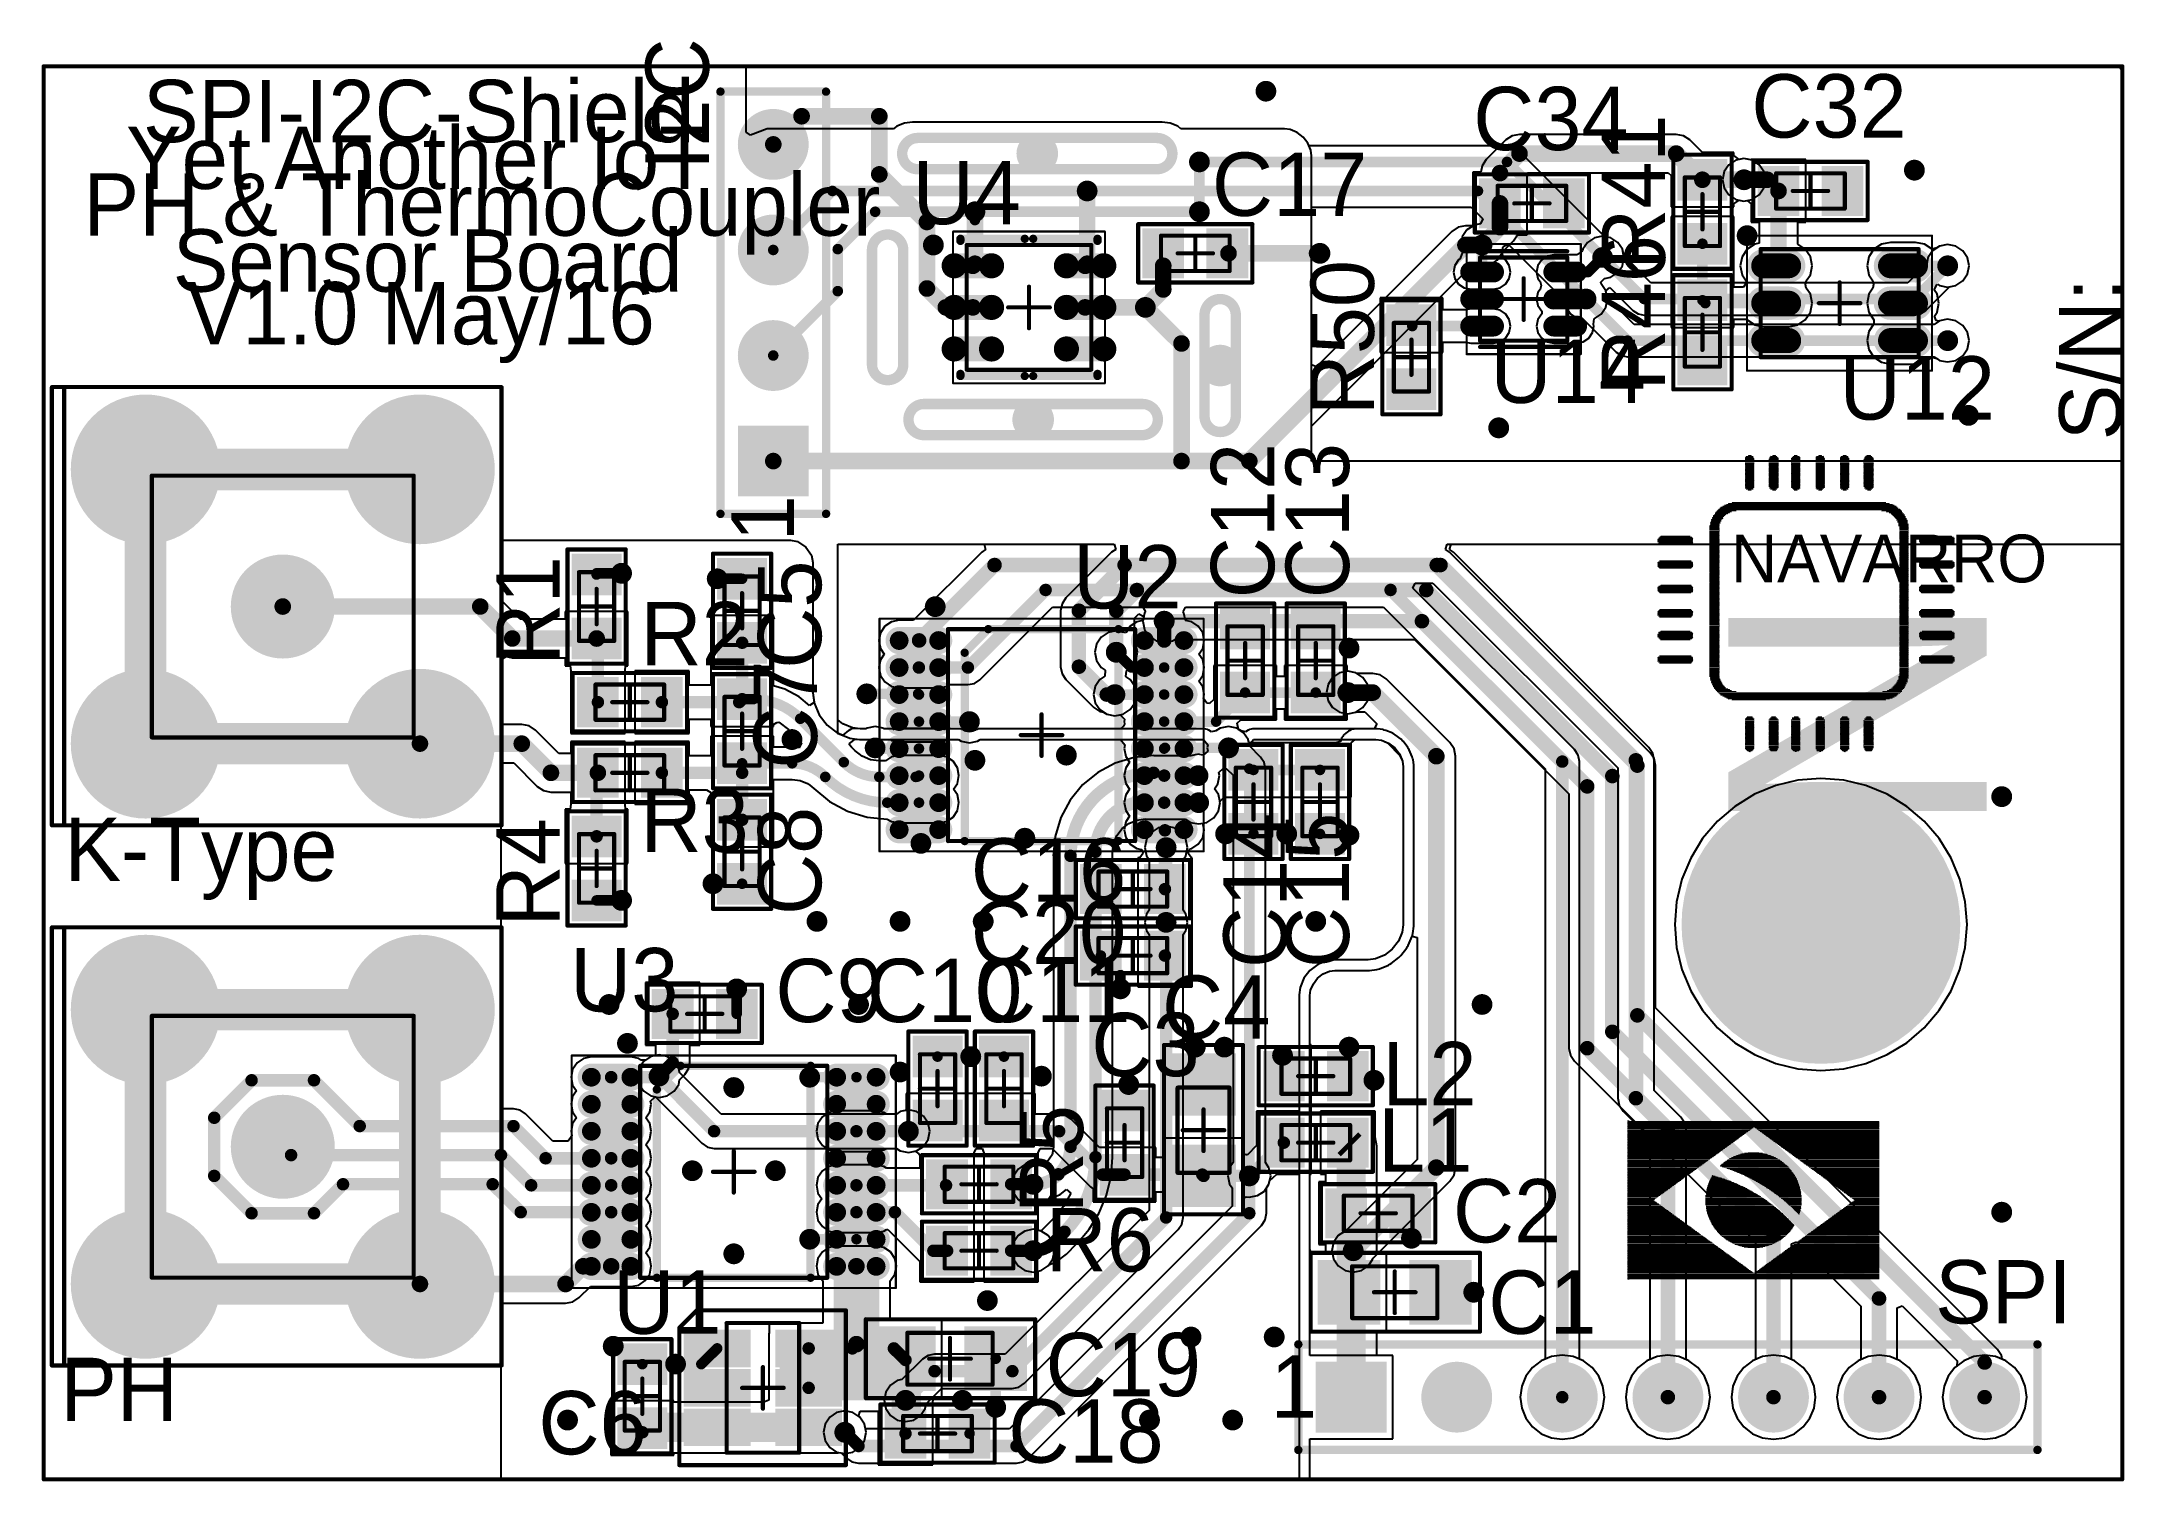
# Model space of a CAD drawing. Header units: millimetres. Extents: x 1 to 2.97, y 1.12 to 2.49.
import ezdxf

# ---------------------------------------------------------------- set-up
doc = ezdxf.new("R2010")
doc.units = ezdxf.units.MM
doc.header["$MEASUREMENT"] = 0
for name, color, linetype in [('BottomLayer', 5, 'Continuous'), ('BottomSolder', 6, 'Continuous'), ('Mechanical13', 56, 'Continuous'), ('Mechanical15', 56, 'Continuous'), ('Mechanical29', 56, 'Continuous'), ('MultiLayer', 9, 'Continuous'), ('PadHoleLayer', 156, 'Continuous'), ('TopLayer', 1, 'Continuous'), ('TopOverlay', 2, 'Continuous'), ('TopPaste', 8, 'Continuous'), ('TopSolder', 216, 'Continuous'), ('ViaHoleLayer', 16, 'Continuous')]:
    doc.layers.add(name, color=color, linetype=linetype)

msp = doc.modelspace()

# ---------------------------------------------------------------- texts
at = {"layer": 'TopOverlay'}
for s, height, rotation, p in [('I2C', 0.06, 90, (1.6299, 2.3652)), ('SPI-I2C-Shield', 0.059055, 360, (1.094, 2.3917)), ('Yet Another IoT', 0.059055, 360, (1.0779, 2.3474)), ('R41', 0.06, 90, (2.5354, 2.2707)), ('PH & ThermoCoupler', 0.059055, 360, (1.0376, 2.3031)), ('Sensor Board', 0.059055, 360, (1.1222, 2.2501)), ('R46', 0.06, 90, (2.5354, 2.1565)), ('R50', 0.06, 90, (2.2598, 2.1329)), ('V1.0 May/16', 0.059055, 360, (1.1354, 2.2002)), ('S/N:', 0.05906, 90, (2.9678, 2.1093)), ('C12', 0.06, 90, (2.1654, 1.9596)), ('C13', 0.06, 90, (2.2362, 1.9596)), ('NAVARRO', 0.04527, 360, (2.5979, 1.9747)), ('R1', 0.06, 90, (1.4886, 1.8968)), ('C5', 0.06, 90, (1.7364, 1.8928)), ('N', 0.2447, 270, (2.5955, 1.9677)), ('C7', 0.06, 90, (1.7323, 1.7982)), ('C8', 0.06, 90, (1.7364, 1.6595)), ('R4', 0.06, 90, (1.4886, 1.6487)), ('C14', 0.06, 90, (2.1772, 1.6093)), ('C15', 0.06, 90, (2.2362, 1.6093)), ('R5', 0.06, 90, (1.9843, 1.377))]:
    msp.add_text(s, height=height, rotation=rotation, dxfattribs=at).set_placement(p)
for s, p in [('C32', (2.6172, 2.3961)), ('C34', (2.3538, 2.3842)), ('U4', (1.8228, 2.314)), ('C17', (2.1063, 2.3219)), ('U14', (2.3701, 2.1447)), ('U12', (2.7008, 2.1289)), ('U2', (1.975, 1.95)), ('R2', (1.5651, 1.8962)), ('R3', (1.5651, 1.7193)), ('K-Type', (1.0197, 1.6919)), ('C16', (1.878, 1.6722)), ('C20', (1.878, 1.6132)), ('U3', (1.4985, 1.5683)), ('C9', (1.6929, 1.5581)), ('C10', (1.7795, 1.5581)), ('C11', (1.8819, 1.5581)), ('C4', (2.0591, 1.5423)), ('C3', (1.9921, 1.5069)), ('L2', (2.2677, 1.4793)), ('L1', (2.2638, 1.4163)), ('C2', (2.3346, 1.3494)), ('R6', (1.9488, 1.3219)), ('U1', (1.5394, 1.2628)), ('C1', (2.3681, 1.2628)), ('SPI', (2.7913, 1.2726)), ('C19', (1.9488, 1.2037)), ('PH', (1.0157, 1.1801)), ('C6', (1.4685, 1.1486)), ('C18', (1.9134, 1.1407))]:
    msp.add_text(s, height=0.06, dxfattribs=at).set_placement(p)

# ---------------------------------------------------------------- blocks, each defined once
blk = doc.blocks.new('CC0805_1')
at = {"layer": 'Mechanical13', "const_width": 0.00394}
for points in [[(-0.0404, 0.0246), (-0.0404, -0.0246)], [(0.0404, 0.0246), (-0.0404, 0.0246)], [(0.0404, 0.0246), (0.0404, -0.0246)], [(0.0404, -0.0246), (-0.0404, -0.0246)]]:
    blk.add_lwpolyline(points, dxfattribs=at)
at = {"layer": 'Mechanical13', "const_width": 0.00197}
for points in [[(-0.0413, 0.0246, 1), (-0.0394, 0.0246, 1)], [(-0.0413, 0.0246, 1), (-0.0394, 0.0246, 1)], [(0.0394, 0.0246, 1), (0.0413, 0.0246, 1)], [(0.0394, 0.0246, 1), (0.0413, 0.0246, 1)], [(-0.0413, -0.0246, 1), (-0.0394, -0.0246, 1)], [(-0.0413, -0.0246, 1), (-0.0394, -0.0246, 1)], [(0.0394, -0.0246, 1), (0.0413, -0.0246, 1)], [(0.0394, -0.0246, 1), (0.0413, -0.0246, 1)]]:
    blk.add_lwpolyline(points, format="xyb", close=True, dxfattribs=at)
at = {"layer": 'Mechanical15', "const_width": 0.00394}
for points in [[(0, 0.0197), (0, -0.0197)], [(0.0197, 0), (-0.0197, 0)]]:
    blk.add_lwpolyline(points, dxfattribs=at)
at = {"layer": 'Mechanical15', "const_width": 0.00197}
for points in [[(-0.001, 0.0197, 1), (0.001, 0.0197, 1)], [(-0.0207, 0, 1), (-0.0187, 0, 1)], [(0.0187, 0, 1), (0.0207, 0, 1)], [(-0.001, -0.0197, 1), (0.001, -0.0197, 1)]]:
    blk.add_lwpolyline(points, format="xyb", close=True, dxfattribs=at)
at = {"layer": 'TopLayer'}
for points in [[(-0.0689, -0.0266), (-0.0177, -0.0266), (-0.0689, 0.0266), (-0.0177, 0.0266)], [(0.0177, -0.0266), (0.0689, -0.0266), (0.0177, 0.0266), (0.0689, 0.0266)]]:
    blk.add_solid(points, dxfattribs=at)
at = {"layer": 'TopOverlay', "const_width": 0.00394}
for points in [[(0.0797, 0.0374), (-0.0807, 0.0374)], [(-0.0807, 0.0374), (-0.0807, -0.0374)], [(0.0797, 0.0374), (0.0797, -0.0374)], [(0.0797, -0.0374), (-0.0807, -0.0374)]]:
    blk.add_lwpolyline(points, dxfattribs=at)
at = {"layer": 'TopOverlay', "const_width": 0.00197}
for points in [[(-0.0817, 0.0374, 1), (-0.0797, 0.0374, 1)], [(-0.0817, 0.0374, 1), (-0.0797, 0.0374, 1)], [(0.0787, 0.0374, 1), (0.0807, 0.0374, 1)], [(0.0787, 0.0374, 1), (0.0807, 0.0374, 1)], [(-0.0817, -0.0374, 1), (-0.0797, -0.0374, 1)], [(-0.0817, -0.0374, 1), (-0.0797, -0.0374, 1)], [(0.0787, -0.0374, 1), (0.0807, -0.0374, 1)], [(0.0787, -0.0374, 1), (0.0807, -0.0374, 1)]]:
    blk.add_lwpolyline(points, format="xyb", close=True, dxfattribs=at)
at = {"layer": 'TopPaste'}
for points in [[(-0.0689, -0.0266), (-0.0177, -0.0266), (-0.0689, 0.0266), (-0.0177, 0.0266)], [(0.0177, -0.0266), (0.0689, -0.0266), (0.0177, 0.0266), (0.0689, 0.0266)]]:
    blk.add_solid(points, dxfattribs=at)
at = {"layer": 'TopSolder'}
for points in [[(-0.0729, -0.0306), (-0.0137, -0.0306), (-0.0729, 0.0306), (-0.0137, 0.0306)], [(0.0137, -0.0306), (0.0729, -0.0306), (0.0137, 0.0306), (0.0729, 0.0306)]]:
    blk.add_solid(points, dxfattribs=at)
blk = doc.blocks.new('CC0603_2')
at = {"layer": 'Mechanical13', "const_width": 0.00394}
for points in [[(-0.0325, 0.0167), (-0.0325, -0.0167)], [(0.0325, 0.0167), (-0.0325, 0.0167)], [(0.0325, 0.0167), (0.0325, -0.0167)], [(0.0325, -0.0167), (-0.0325, -0.0167)]]:
    blk.add_lwpolyline(points, dxfattribs=at)
at = {"layer": 'Mechanical13', "const_width": 0.00197}
for points in [[(-0.0335, 0.0167, 1), (-0.0315, 0.0167, 1)], [(-0.0335, 0.0167, 1), (-0.0315, 0.0167, 1)], [(0.0315, 0.0167, 1), (0.0335, 0.0167, 1)], [(0.0315, 0.0167, 1), (0.0335, 0.0167, 1)], [(-0.0335, -0.0167, 1), (-0.0315, -0.0167, 1)], [(-0.0335, -0.0167, 1), (-0.0315, -0.0167, 1)], [(0.0315, -0.0167, 1), (0.0335, -0.0167, 1)], [(0.0315, -0.0167, 1), (0.0335, -0.0167, 1)]]:
    blk.add_lwpolyline(points, format="xyb", close=True, dxfattribs=at)
at = {"layer": 'Mechanical15', "const_width": 0.00394}
for points in [[(0.0167, 0), (-0.0167, 0)], [(0, 0.0167), (0, -0.0167)]]:
    blk.add_lwpolyline(points, dxfattribs=at)
at = {"layer": 'Mechanical15', "const_width": 0.00197}
for points in [[(-0.0177, 0, 1), (-0.0157, 0, 1)], [(-0.001, 0.0167, 1), (0.001, 0.0167, 1)], [(0.0157, 0, 1), (0.0177, 0, 1)], [(-0.001, -0.0167, 1), (0.001, -0.0167, 1)]]:
    blk.add_lwpolyline(points, format="xyb", close=True, dxfattribs=at)
at = {"layer": 'TopLayer'}
for points in [[(-0.0461, -0.0197), (-0.0146, -0.0197), (-0.0461, 0.0197), (-0.0146, 0.0197)], [(0.0146, -0.0197), (0.0461, -0.0197), (0.0146, 0.0197), (0.0461, 0.0197)]]:
    blk.add_solid(points, dxfattribs=at)
at = {"layer": 'TopOverlay', "const_width": 0.00394}
for points in [[(-0.0541, 0.0276), (-0.0541, -0.0276)], [(0.0541, 0.0276), (-0.0541, 0.0276)], [(0.0541, 0.0276), (0.0541, -0.0276)], [(0.0541, -0.0276), (-0.0541, -0.0276)]]:
    blk.add_lwpolyline(points, dxfattribs=at)
at = {"layer": 'TopOverlay', "const_width": 0.00197}
for points in [[(-0.0551, 0.0276, 1), (-0.0531, 0.0276, 1)], [(-0.0551, 0.0276, 1), (-0.0531, 0.0276, 1)], [(0.0531, 0.0276, 1), (0.0551, 0.0276, 1)], [(0.0531, 0.0276, 1), (0.0551, 0.0276, 1)], [(-0.0551, -0.0276, 1), (-0.0531, -0.0276, 1)], [(-0.0551, -0.0276, 1), (-0.0531, -0.0276, 1)], [(0.0531, -0.0276, 1), (0.0551, -0.0276, 1)], [(0.0531, -0.0276, 1), (0.0551, -0.0276, 1)]]:
    blk.add_lwpolyline(points, format="xyb", close=True, dxfattribs=at)
at = {"layer": 'TopPaste'}
for points in [[(-0.0461, -0.0197), (-0.0146, -0.0197), (-0.0461, 0.0197), (-0.0146, 0.0197)], [(0.0146, -0.0197), (0.0461, -0.0197), (0.0146, 0.0197), (0.0461, 0.0197)]]:
    blk.add_solid(points, dxfattribs=at)
at = {"layer": 'TopSolder'}
for points in [[(-0.0501, -0.0237), (-0.0106, -0.0237), (-0.0501, 0.0237), (-0.0106, 0.0237)], [(0.0106, -0.0237), (0.0501, -0.0237), (0.0106, 0.0237), (0.0501, 0.0237)]]:
    blk.add_solid(points, dxfattribs=at)
blk = doc.blocks.new('CC0603_3')
at = {"layer": 'Mechanical13', "const_width": 0.00394}
for points in [[(-0.0325, -0.0167), (-0.0325, 0.0167)], [(0.0325, 0.0167), (-0.0325, 0.0167)], [(0.0325, -0.0167), (0.0325, 0.0167)], [(0.0325, -0.0167), (-0.0325, -0.0167)]]:
    blk.add_lwpolyline(points, dxfattribs=at)
at = {"layer": 'Mechanical13', "const_width": 0.00197}
for points in [[(-0.0335, 0.0167, 1), (-0.0315, 0.0167, 1)], [(-0.0335, 0.0167, 1), (-0.0315, 0.0167, 1)], [(0.0315, 0.0167, 1), (0.0335, 0.0167, 1)], [(0.0315, 0.0167, 1), (0.0335, 0.0167, 1)], [(-0.0335, -0.0167, 1), (-0.0315, -0.0167, 1)], [(-0.0335, -0.0167, 1), (-0.0315, -0.0167, 1)], [(0.0315, -0.0167, 1), (0.0335, -0.0167, 1)], [(0.0315, -0.0167, 1), (0.0335, -0.0167, 1)]]:
    blk.add_lwpolyline(points, format="xyb", close=True, dxfattribs=at)
at = {"layer": 'Mechanical15', "const_width": 0.00394}
for points in [[(0.0167, 0), (-0.0167, 0)], [(0, -0.0167), (0, 0.0167)]]:
    blk.add_lwpolyline(points, dxfattribs=at)
at = {"layer": 'Mechanical15', "const_width": 0.00197}
for points in [[(-0.0177, 0, 1), (-0.0157, 0, 1)], [(-0.001, 0.0167, 1), (0.001, 0.0167, 1)], [(0.0157, 0, 1), (0.0177, 0, 1)], [(-0.001, -0.0167, 1), (0.001, -0.0167, 1)]]:
    blk.add_lwpolyline(points, format="xyb", close=True, dxfattribs=at)
at = {"layer": 'TopLayer'}
for points in [[(-0.0461, -0.0197), (-0.0146, -0.0197), (-0.0461, 0.0197), (-0.0146, 0.0197)], [(0.0146, -0.0197), (0.0461, -0.0197), (0.0146, 0.0197), (0.0461, 0.0197)]]:
    blk.add_solid(points, dxfattribs=at)
at = {"layer": 'TopOverlay', "const_width": 0.00394}
for points in [[(-0.0541, -0.0276), (-0.0541, 0.0276)], [(0.0541, 0.0276), (-0.0541, 0.0276)], [(0.0541, -0.0276), (0.0541, 0.0276)], [(0.0541, -0.0276), (-0.0541, -0.0276)]]:
    blk.add_lwpolyline(points, dxfattribs=at)
at = {"layer": 'TopOverlay', "const_width": 0.00197}
for points in [[(-0.0551, 0.0276, 1), (-0.0531, 0.0276, 1)], [(-0.0551, 0.0276, 1), (-0.0531, 0.0276, 1)], [(0.0531, 0.0276, 1), (0.0551, 0.0276, 1)], [(0.0531, 0.0276, 1), (0.0551, 0.0276, 1)], [(-0.0551, -0.0276, 1), (-0.0531, -0.0276, 1)], [(-0.0551, -0.0276, 1), (-0.0531, -0.0276, 1)], [(0.0531, -0.0276, 1), (0.0551, -0.0276, 1)], [(0.0531, -0.0276, 1), (0.0551, -0.0276, 1)]]:
    blk.add_lwpolyline(points, format="xyb", close=True, dxfattribs=at)
at = {"layer": 'TopPaste'}
for points in [[(-0.0461, -0.0197), (-0.0146, -0.0197), (-0.0461, 0.0197), (-0.0146, 0.0197)], [(0.0146, -0.0197), (0.0461, -0.0197), (0.0146, 0.0197), (0.0461, 0.0197)]]:
    blk.add_solid(points, dxfattribs=at)
at = {"layer": 'TopSolder'}
for points in [[(-0.0501, -0.0237), (-0.0106, -0.0237), (-0.0501, 0.0237), (-0.0106, 0.0237)], [(0.0106, -0.0237), (0.0501, -0.0237), (0.0106, 0.0237), (0.0501, 0.0237)]]:
    blk.add_solid(points, dxfattribs=at)
blk = doc.blocks.new('CC0805_4')
at = {"layer": 'Mechanical13', "const_width": 0.00394}
for points in [[(-0.0404, -0.0246), (-0.0404, 0.0246)], [(0.0404, 0.0246), (-0.0404, 0.0246)], [(0.0404, -0.0246), (0.0404, 0.0246)], [(0.0404, -0.0246), (-0.0404, -0.0246)]]:
    blk.add_lwpolyline(points, dxfattribs=at)
at = {"layer": 'Mechanical13', "const_width": 0.00197}
for points in [[(-0.0413, 0.0246, 1), (-0.0394, 0.0246, 1)], [(-0.0413, 0.0246, 1), (-0.0394, 0.0246, 1)], [(0.0394, 0.0246, 1), (0.0413, 0.0246, 1)], [(0.0394, 0.0246, 1), (0.0413, 0.0246, 1)], [(-0.0413, -0.0246, 1), (-0.0394, -0.0246, 1)], [(-0.0413, -0.0246, 1), (-0.0394, -0.0246, 1)], [(0.0394, -0.0246, 1), (0.0413, -0.0246, 1)], [(0.0394, -0.0246, 1), (0.0413, -0.0246, 1)]]:
    blk.add_lwpolyline(points, format="xyb", close=True, dxfattribs=at)
at = {"layer": 'Mechanical15', "const_width": 0.00394}
for points in [[(0, -0.0197), (0, 0.0197)], [(0.0197, 0), (-0.0197, 0)]]:
    blk.add_lwpolyline(points, dxfattribs=at)
at = {"layer": 'Mechanical15', "const_width": 0.00197}
for points in [[(-0.001, 0.0197, 1), (0.001, 0.0197, 1)], [(-0.0207, 0, 1), (-0.0187, 0, 1)], [(0.0187, 0, 1), (0.0207, 0, 1)], [(-0.001, -0.0197, 1), (0.001, -0.0197, 1)]]:
    blk.add_lwpolyline(points, format="xyb", close=True, dxfattribs=at)
at = {"layer": 'TopLayer'}
for points in [[(-0.0689, -0.0266), (-0.0177, -0.0266), (-0.0689, 0.0266), (-0.0177, 0.0266)], [(0.0177, -0.0266), (0.0689, -0.0266), (0.0177, 0.0266), (0.0689, 0.0266)]]:
    blk.add_solid(points, dxfattribs=at)
at = {"layer": 'TopOverlay', "const_width": 0.00394}
for points in [[(0.0797, 0.0374), (-0.0807, 0.0374)], [(-0.0807, -0.0374), (-0.0807, 0.0374)], [(0.0797, -0.0374), (0.0797, 0.0374)], [(0.0797, -0.0374), (-0.0807, -0.0374)]]:
    blk.add_lwpolyline(points, dxfattribs=at)
at = {"layer": 'TopOverlay', "const_width": 0.00197}
for points in [[(-0.0817, 0.0374, 1), (-0.0797, 0.0374, 1)], [(-0.0817, 0.0374, 1), (-0.0797, 0.0374, 1)], [(0.0787, 0.0374, 1), (0.0807, 0.0374, 1)], [(0.0787, 0.0374, 1), (0.0807, 0.0374, 1)], [(-0.0817, -0.0374, 1), (-0.0797, -0.0374, 1)], [(-0.0817, -0.0374, 1), (-0.0797, -0.0374, 1)], [(0.0787, -0.0374, 1), (0.0807, -0.0374, 1)], [(0.0787, -0.0374, 1), (0.0807, -0.0374, 1)]]:
    blk.add_lwpolyline(points, format="xyb", close=True, dxfattribs=at)
at = {"layer": 'TopPaste'}
for points in [[(-0.0689, -0.0266), (-0.0177, -0.0266), (-0.0689, 0.0266), (-0.0177, 0.0266)], [(0.0177, -0.0266), (0.0689, -0.0266), (0.0177, 0.0266), (0.0689, 0.0266)]]:
    blk.add_solid(points, dxfattribs=at)
at = {"layer": 'TopSolder'}
for points in [[(-0.0729, -0.0306), (-0.0137, -0.0306), (-0.0729, 0.0306), (-0.0137, 0.0306)], [(0.0137, -0.0306), (0.0729, -0.0306), (0.0137, 0.0306), (0.0729, 0.0306)]]:
    blk.add_solid(points, dxfattribs=at)
blk = doc.blocks.new('CC0603_5')
at = {"layer": 'Mechanical13', "const_width": 0.00394}
for points in [[(-0.0325, 0.0167), (-0.0325, -0.0167)], [(-0.0325, 0.0167), (0.0325, 0.0167)], [(0.0325, 0.0167), (0.0325, -0.0167)], [(-0.0325, -0.0167), (0.0325, -0.0167)]]:
    blk.add_lwpolyline(points, dxfattribs=at)
at = {"layer": 'Mechanical13', "const_width": 0.00197}
for points in [[(-0.0335, 0.0167, 1), (-0.0315, 0.0167, 1)], [(-0.0335, 0.0167, 1), (-0.0315, 0.0167, 1)], [(0.0315, 0.0167, 1), (0.0335, 0.0167, 1)], [(0.0315, 0.0167, 1), (0.0335, 0.0167, 1)], [(-0.0335, -0.0167, 1), (-0.0315, -0.0167, 1)], [(-0.0335, -0.0167, 1), (-0.0315, -0.0167, 1)], [(0.0315, -0.0167, 1), (0.0335, -0.0167, 1)], [(0.0315, -0.0167, 1), (0.0335, -0.0167, 1)]]:
    blk.add_lwpolyline(points, format="xyb", close=True, dxfattribs=at)
at = {"layer": 'Mechanical15', "const_width": 0.00394}
for points in [[(-0.0167, 0), (0.0167, 0)], [(0, 0.0167), (0, -0.0167)]]:
    blk.add_lwpolyline(points, dxfattribs=at)
at = {"layer": 'Mechanical15', "const_width": 0.00197}
for points in [[(-0.0177, 0, 1), (-0.0157, 0, 1)], [(-0.001, 0.0167, 1), (0.001, 0.0167, 1)], [(0.0157, 0, 1), (0.0177, 0, 1)], [(-0.001, -0.0167, 1), (0.001, -0.0167, 1)]]:
    blk.add_lwpolyline(points, format="xyb", close=True, dxfattribs=at)
at = {"layer": 'TopLayer'}
for points in [[(-0.0461, -0.0197), (-0.0146, -0.0197), (-0.0461, 0.0197), (-0.0146, 0.0197)], [(0.0146, -0.0197), (0.0461, -0.0197), (0.0146, 0.0197), (0.0461, 0.0197)]]:
    blk.add_solid(points, dxfattribs=at)
at = {"layer": 'TopOverlay', "const_width": 0.00394}
for points in [[(-0.0541, 0.0276), (-0.0541, -0.0276)], [(-0.0541, 0.0276), (0.0541, 0.0276)], [(0.0541, 0.0276), (0.0541, -0.0276)], [(-0.0541, -0.0276), (0.0541, -0.0276)]]:
    blk.add_lwpolyline(points, dxfattribs=at)
at = {"layer": 'TopOverlay', "const_width": 0.00197}
for points in [[(-0.0551, 0.0276, 1), (-0.0531, 0.0276, 1)], [(-0.0551, 0.0276, 1), (-0.0531, 0.0276, 1)], [(0.0531, 0.0276, 1), (0.0551, 0.0276, 1)], [(0.0531, 0.0276, 1), (0.0551, 0.0276, 1)], [(-0.0551, -0.0276, 1), (-0.0531, -0.0276, 1)], [(-0.0551, -0.0276, 1), (-0.0531, -0.0276, 1)], [(0.0531, -0.0276, 1), (0.0551, -0.0276, 1)], [(0.0531, -0.0276, 1), (0.0551, -0.0276, 1)]]:
    blk.add_lwpolyline(points, format="xyb", close=True, dxfattribs=at)
at = {"layer": 'TopPaste'}
for points in [[(-0.0461, -0.0197), (-0.0146, -0.0197), (-0.0461, 0.0197), (-0.0146, 0.0197)], [(0.0146, -0.0197), (0.0461, -0.0197), (0.0146, 0.0197), (0.0461, 0.0197)]]:
    blk.add_solid(points, dxfattribs=at)
at = {"layer": 'TopSolder'}
for points in [[(-0.0501, -0.0237), (-0.0106, -0.0237), (-0.0501, 0.0237), (-0.0106, 0.0237)], [(0.0106, -0.0237), (0.0501, -0.0237), (0.0106, 0.0237), (0.0501, 0.0237)]]:
    blk.add_solid(points, dxfattribs=at)
blk = doc.blocks.new('CC0603_6')
at = {"layer": 'Mechanical13', "const_width": 0.00394}
for points in [[(-0.0325, -0.0167), (-0.0325, 0.0167)], [(0.0325, 0.0167), (-0.0325, 0.0167)], [(0.0325, -0.0167), (0.0325, 0.0167)], [(0.0325, -0.0167), (-0.0325, -0.0167)]]:
    blk.add_lwpolyline(points, dxfattribs=at)
at = {"layer": 'Mechanical13', "const_width": 0.00197}
for points in [[(-0.0335, 0.0167, 1), (-0.0315, 0.0167, 1)], [(-0.0335, 0.0167, 1), (-0.0315, 0.0167, 1)], [(0.0315, 0.0167, 1), (0.0335, 0.0167, 1)], [(0.0315, 0.0167, 1), (0.0335, 0.0167, 1)], [(-0.0335, -0.0167, 1), (-0.0315, -0.0167, 1)], [(-0.0335, -0.0167, 1), (-0.0315, -0.0167, 1)], [(0.0315, -0.0167, 1), (0.0335, -0.0167, 1)], [(0.0315, -0.0167, 1), (0.0335, -0.0167, 1)]]:
    blk.add_lwpolyline(points, format="xyb", close=True, dxfattribs=at)
at = {"layer": 'Mechanical15', "const_width": 0.00394}
for points in [[(0.0167, 0), (-0.0167, 0)], [(0, -0.0167), (0, 0.0167)]]:
    blk.add_lwpolyline(points, dxfattribs=at)
at = {"layer": 'Mechanical15', "const_width": 0.00197}
for points in [[(-0.0177, 0, 1), (-0.0157, 0, 1)], [(-0.001, 0.0167, 1), (0.001, 0.0167, 1)], [(0.0157, 0, 1), (0.0177, 0, 1)], [(-0.001, -0.0167, 1), (0.001, -0.0167, 1)]]:
    blk.add_lwpolyline(points, format="xyb", close=True, dxfattribs=at)
at = {"layer": 'TopLayer'}
for points in [[(-0.0461, -0.0197), (-0.0146, -0.0197), (-0.0461, 0.0197), (-0.0146, 0.0197)], [(0.0146, -0.0197), (0.0461, -0.0197), (0.0146, 0.0197), (0.0461, 0.0197)]]:
    blk.add_solid(points, dxfattribs=at)
at = {"layer": 'TopOverlay', "const_width": 0.00394}
for points in [[(-0.0541, -0.0276), (-0.0541, 0.0276)], [(0.0541, 0.0276), (-0.0541, 0.0276)], [(0.0541, -0.0276), (0.0541, 0.0276)], [(0.0541, -0.0276), (-0.0541, -0.0276)]]:
    blk.add_lwpolyline(points, dxfattribs=at)
at = {"layer": 'TopOverlay', "const_width": 0.00197}
for points in [[(-0.0551, 0.0276, 1), (-0.0531, 0.0276, 1)], [(-0.0551, 0.0276, 1), (-0.0531, 0.0276, 1)], [(0.0531, 0.0276, 1), (0.0551, 0.0276, 1)], [(0.0531, 0.0276, 1), (0.0551, 0.0276, 1)], [(-0.0551, -0.0276, 1), (-0.0531, -0.0276, 1)], [(-0.0551, -0.0276, 1), (-0.0531, -0.0276, 1)], [(0.0531, -0.0276, 1), (0.0551, -0.0276, 1)], [(0.0531, -0.0276, 1), (0.0551, -0.0276, 1)]]:
    blk.add_lwpolyline(points, format="xyb", close=True, dxfattribs=at)
at = {"layer": 'TopPaste'}
for points in [[(-0.0461, -0.0197), (-0.0146, -0.0197), (-0.0461, 0.0197), (-0.0146, 0.0197)], [(0.0146, -0.0197), (0.0461, -0.0197), (0.0146, 0.0197), (0.0461, 0.0197)]]:
    blk.add_solid(points, dxfattribs=at)
at = {"layer": 'TopSolder'}
for points in [[(-0.0501, -0.0237), (-0.0106, -0.0237), (-0.0501, 0.0237), (-0.0106, 0.0237)], [(0.0106, -0.0237), (0.0501, -0.0237), (0.0106, 0.0237), (0.0501, 0.0237)]]:
    blk.add_solid(points, dxfattribs=at)
blk = doc.blocks.new('CC0603_7')
at = {"layer": 'Mechanical13', "const_width": 0.00394}
for points in [[(-0.0325, 0.0167), (-0.0325, -0.0167)], [(-0.0325, 0.0167), (0.0325, 0.0167)], [(0.0325, 0.0167), (0.0325, -0.0167)], [(-0.0325, -0.0167), (0.0325, -0.0167)]]:
    blk.add_lwpolyline(points, dxfattribs=at)
at = {"layer": 'Mechanical13', "const_width": 0.00197}
for points in [[(-0.0335, 0.0167, 1), (-0.0315, 0.0167, 1)], [(-0.0335, 0.0167, 1), (-0.0315, 0.0167, 1)], [(0.0315, 0.0167, 1), (0.0335, 0.0167, 1)], [(0.0315, 0.0167, 1), (0.0335, 0.0167, 1)], [(-0.0335, -0.0167, 1), (-0.0315, -0.0167, 1)], [(-0.0335, -0.0167, 1), (-0.0315, -0.0167, 1)], [(0.0315, -0.0167, 1), (0.0335, -0.0167, 1)], [(0.0315, -0.0167, 1), (0.0335, -0.0167, 1)]]:
    blk.add_lwpolyline(points, format="xyb", close=True, dxfattribs=at)
at = {"layer": 'Mechanical15', "const_width": 0.00394}
for points in [[(-0.0167, 0), (0.0167, 0)], [(0, 0.0167), (0, -0.0167)]]:
    blk.add_lwpolyline(points, dxfattribs=at)
at = {"layer": 'Mechanical15', "const_width": 0.00197}
for points in [[(-0.0177, 0, 1), (-0.0157, 0, 1)], [(-0.001, 0.0167, 1), (0.001, 0.0167, 1)], [(0.0157, 0, 1), (0.0177, 0, 1)], [(-0.001, -0.0167, 1), (0.001, -0.0167, 1)]]:
    blk.add_lwpolyline(points, format="xyb", close=True, dxfattribs=at)
at = {"layer": 'TopLayer'}
for points in [[(-0.0461, -0.0197), (-0.0146, -0.0197), (-0.0461, 0.0197), (-0.0146, 0.0197)], [(0.0146, -0.0197), (0.0461, -0.0197), (0.0146, 0.0197), (0.0461, 0.0197)]]:
    blk.add_solid(points, dxfattribs=at)
at = {"layer": 'TopOverlay', "const_width": 0.00394}
for points in [[(-0.0541, 0.0276), (-0.0541, -0.0276)], [(-0.0541, 0.0276), (0.0541, 0.0276)], [(0.0541, 0.0276), (0.0541, -0.0276)], [(-0.0541, -0.0276), (0.0541, -0.0276)]]:
    blk.add_lwpolyline(points, dxfattribs=at)
at = {"layer": 'TopOverlay', "const_width": 0.00197}
for points in [[(-0.0551, 0.0276, 1), (-0.0531, 0.0276, 1)], [(-0.0551, 0.0276, 1), (-0.0531, 0.0276, 1)], [(0.0531, 0.0276, 1), (0.0551, 0.0276, 1)], [(0.0531, 0.0276, 1), (0.0551, 0.0276, 1)], [(-0.0551, -0.0276, 1), (-0.0531, -0.0276, 1)], [(-0.0551, -0.0276, 1), (-0.0531, -0.0276, 1)], [(0.0531, -0.0276, 1), (0.0551, -0.0276, 1)], [(0.0531, -0.0276, 1), (0.0551, -0.0276, 1)]]:
    blk.add_lwpolyline(points, format="xyb", close=True, dxfattribs=at)
at = {"layer": 'TopPaste'}
for points in [[(-0.0461, -0.0197), (-0.0146, -0.0197), (-0.0461, 0.0197), (-0.0146, 0.0197)], [(0.0146, -0.0197), (0.0461, -0.0197), (0.0146, 0.0197), (0.0461, 0.0197)]]:
    blk.add_solid(points, dxfattribs=at)
at = {"layer": 'TopSolder'}
for points in [[(-0.0501, -0.0237), (-0.0106, -0.0237), (-0.0501, 0.0237), (-0.0106, 0.0237)], [(0.0106, -0.0237), (0.0501, -0.0237), (0.0106, 0.0237), (0.0501, 0.0237)]]:
    blk.add_solid(points, dxfattribs=at)
blk = doc.blocks.new('CC0603_8')
at = {"layer": 'Mechanical13', "const_width": 0.00394}
for points in [[(-0.0325, 0.0167), (-0.0325, -0.0167)], [(-0.0325, 0.0167), (0.0325, 0.0167)], [(0.0325, 0.0167), (0.0325, -0.0167)], [(-0.0325, -0.0167), (0.0325, -0.0167)]]:
    blk.add_lwpolyline(points, dxfattribs=at)
at = {"layer": 'Mechanical13', "const_width": 0.00197}
for points in [[(-0.0335, 0.0167, 1), (-0.0315, 0.0167, 1)], [(-0.0335, 0.0167, 1), (-0.0315, 0.0167, 1)], [(0.0315, 0.0167, 1), (0.0335, 0.0167, 1)], [(0.0315, 0.0167, 1), (0.0335, 0.0167, 1)], [(-0.0335, -0.0167, 1), (-0.0315, -0.0167, 1)], [(-0.0335, -0.0167, 1), (-0.0315, -0.0167, 1)], [(0.0315, -0.0167, 1), (0.0335, -0.0167, 1)], [(0.0315, -0.0167, 1), (0.0335, -0.0167, 1)]]:
    blk.add_lwpolyline(points, format="xyb", close=True, dxfattribs=at)
at = {"layer": 'Mechanical15', "const_width": 0.00394}
for points in [[(-0.0167, 0), (0.0167, 0)], [(0, 0.0167), (0, -0.0167)]]:
    blk.add_lwpolyline(points, dxfattribs=at)
at = {"layer": 'Mechanical15', "const_width": 0.00197}
for points in [[(-0.0177, 0, 1), (-0.0157, 0, 1)], [(-0.001, 0.0167, 1), (0.001, 0.0167, 1)], [(0.0157, 0, 1), (0.0177, 0, 1)], [(-0.001, -0.0167, 1), (0.001, -0.0167, 1)]]:
    blk.add_lwpolyline(points, format="xyb", close=True, dxfattribs=at)
at = {"layer": 'TopLayer'}
for points in [[(-0.0461, -0.0197), (-0.0146, -0.0197), (-0.0461, 0.0197), (-0.0146, 0.0197)], [(0.0146, -0.0197), (0.0461, -0.0197), (0.0146, 0.0197), (0.0461, 0.0197)]]:
    blk.add_solid(points, dxfattribs=at)
at = {"layer": 'TopOverlay', "const_width": 0.00394}
for points in [[(-0.0541, 0.0276), (-0.0541, -0.0276)], [(-0.0541, 0.0276), (0.0541, 0.0276)], [(0.0541, 0.0276), (0.0541, -0.0276)], [(-0.0541, -0.0276), (0.0541, -0.0276)]]:
    blk.add_lwpolyline(points, dxfattribs=at)
at = {"layer": 'TopOverlay', "const_width": 0.00197}
for points in [[(-0.0551, 0.0276, 1), (-0.0531, 0.0276, 1)], [(-0.0551, 0.0276, 1), (-0.0531, 0.0276, 1)], [(0.0531, 0.0276, 1), (0.0551, 0.0276, 1)], [(0.0531, 0.0276, 1), (0.0551, 0.0276, 1)], [(-0.0551, -0.0276, 1), (-0.0531, -0.0276, 1)], [(-0.0551, -0.0276, 1), (-0.0531, -0.0276, 1)], [(0.0531, -0.0276, 1), (0.0551, -0.0276, 1)], [(0.0531, -0.0276, 1), (0.0551, -0.0276, 1)]]:
    blk.add_lwpolyline(points, format="xyb", close=True, dxfattribs=at)
at = {"layer": 'TopPaste'}
for points in [[(-0.0461, -0.0197), (-0.0146, -0.0197), (-0.0461, 0.0197), (-0.0146, 0.0197)], [(0.0146, -0.0197), (0.0461, -0.0197), (0.0146, 0.0197), (0.0461, 0.0197)]]:
    blk.add_solid(points, dxfattribs=at)
at = {"layer": 'TopSolder'}
for points in [[(-0.0501, -0.0237), (-0.0106, -0.0237), (-0.0501, 0.0237), (-0.0106, 0.0237)], [(0.0106, -0.0237), (0.0501, -0.0237), (0.0106, 0.0237), (0.0501, 0.0237)]]:
    blk.add_solid(points, dxfattribs=at)
blk = doc.blocks.new('CC0603_9')
at = {"layer": 'Mechanical13', "const_width": 0.00394}
for points in [[(-0.0325, 0.0167), (-0.0325, -0.0167)], [(0.0325, 0.0167), (-0.0325, 0.0167)], [(0.0325, 0.0167), (0.0325, -0.0167)], [(0.0325, -0.0167), (-0.0325, -0.0167)]]:
    blk.add_lwpolyline(points, dxfattribs=at)
at = {"layer": 'Mechanical13', "const_width": 0.00197}
for points in [[(-0.0335, 0.0167, 1), (-0.0315, 0.0167, 1)], [(-0.0335, 0.0167, 1), (-0.0315, 0.0167, 1)], [(0.0315, 0.0167, 1), (0.0335, 0.0167, 1)], [(0.0315, 0.0167, 1), (0.0335, 0.0167, 1)], [(-0.0335, -0.0167, 1), (-0.0315, -0.0167, 1)], [(-0.0335, -0.0167, 1), (-0.0315, -0.0167, 1)], [(0.0315, -0.0167, 1), (0.0335, -0.0167, 1)], [(0.0315, -0.0167, 1), (0.0335, -0.0167, 1)]]:
    blk.add_lwpolyline(points, format="xyb", close=True, dxfattribs=at)
at = {"layer": 'Mechanical15', "const_width": 0.00394}
for points in [[(0.0167, 0), (-0.0167, 0)], [(0, 0.0167), (0, -0.0167)]]:
    blk.add_lwpolyline(points, dxfattribs=at)
at = {"layer": 'Mechanical15', "const_width": 0.00197}
for points in [[(-0.0177, 0, 1), (-0.0157, 0, 1)], [(-0.001, 0.0167, 1), (0.001, 0.0167, 1)], [(0.0157, 0, 1), (0.0177, 0, 1)], [(-0.001, -0.0167, 1), (0.001, -0.0167, 1)]]:
    blk.add_lwpolyline(points, format="xyb", close=True, dxfattribs=at)
at = {"layer": 'TopLayer'}
for points in [[(-0.0461, -0.0197), (-0.0146, -0.0197), (-0.0461, 0.0197), (-0.0146, 0.0197)], [(0.0146, -0.0197), (0.0461, -0.0197), (0.0146, 0.0197), (0.0461, 0.0197)]]:
    blk.add_solid(points, dxfattribs=at)
at = {"layer": 'TopOverlay', "const_width": 0.00394}
for points in [[(-0.0541, 0.0276), (-0.0541, -0.0276)], [(0.0541, 0.0276), (-0.0541, 0.0276)], [(0.0541, 0.0276), (0.0541, -0.0276)], [(0.0541, -0.0276), (-0.0541, -0.0276)]]:
    blk.add_lwpolyline(points, dxfattribs=at)
at = {"layer": 'TopOverlay', "const_width": 0.00197}
for points in [[(-0.0551, 0.0276, 1), (-0.0531, 0.0276, 1)], [(-0.0551, 0.0276, 1), (-0.0531, 0.0276, 1)], [(0.0531, 0.0276, 1), (0.0551, 0.0276, 1)], [(0.0531, 0.0276, 1), (0.0551, 0.0276, 1)], [(-0.0551, -0.0276, 1), (-0.0531, -0.0276, 1)], [(-0.0551, -0.0276, 1), (-0.0531, -0.0276, 1)], [(0.0531, -0.0276, 1), (0.0551, -0.0276, 1)], [(0.0531, -0.0276, 1), (0.0551, -0.0276, 1)]]:
    blk.add_lwpolyline(points, format="xyb", close=True, dxfattribs=at)
at = {"layer": 'TopPaste'}
for points in [[(-0.0461, -0.0197), (-0.0146, -0.0197), (-0.0461, 0.0197), (-0.0146, 0.0197)], [(0.0146, -0.0197), (0.0461, -0.0197), (0.0146, 0.0197), (0.0461, 0.0197)]]:
    blk.add_solid(points, dxfattribs=at)
at = {"layer": 'TopSolder'}
for points in [[(-0.0501, -0.0237), (-0.0106, -0.0237), (-0.0501, 0.0237), (-0.0106, 0.0237)], [(0.0106, -0.0237), (0.0501, -0.0237), (0.0106, 0.0237), (0.0501, 0.0237)]]:
    blk.add_solid(points, dxfattribs=at)
blk = doc.blocks.new('CC0603_10')
at = {"layer": 'Mechanical13', "const_width": 0.00394}
for points in [[(-0.0325, -0.0167), (-0.0325, 0.0167)], [(0.0325, 0.0167), (-0.0325, 0.0167)], [(0.0325, -0.0167), (0.0325, 0.0167)], [(0.0325, -0.0167), (-0.0325, -0.0167)]]:
    blk.add_lwpolyline(points, dxfattribs=at)
at = {"layer": 'Mechanical13', "const_width": 0.00197}
for points in [[(-0.0335, 0.0167, 1), (-0.0315, 0.0167, 1)], [(-0.0335, 0.0167, 1), (-0.0315, 0.0167, 1)], [(0.0315, 0.0167, 1), (0.0335, 0.0167, 1)], [(0.0315, 0.0167, 1), (0.0335, 0.0167, 1)], [(-0.0335, -0.0167, 1), (-0.0315, -0.0167, 1)], [(-0.0335, -0.0167, 1), (-0.0315, -0.0167, 1)], [(0.0315, -0.0167, 1), (0.0335, -0.0167, 1)], [(0.0315, -0.0167, 1), (0.0335, -0.0167, 1)]]:
    blk.add_lwpolyline(points, format="xyb", close=True, dxfattribs=at)
at = {"layer": 'Mechanical15', "const_width": 0.00394}
for points in [[(0.0167, 0), (-0.0167, 0)], [(0, -0.0167), (0, 0.0167)]]:
    blk.add_lwpolyline(points, dxfattribs=at)
at = {"layer": 'Mechanical15', "const_width": 0.00197}
for points in [[(-0.0177, 0, 1), (-0.0157, 0, 1)], [(-0.001, 0.0167, 1), (0.001, 0.0167, 1)], [(0.0157, 0, 1), (0.0177, 0, 1)], [(-0.001, -0.0167, 1), (0.001, -0.0167, 1)]]:
    blk.add_lwpolyline(points, format="xyb", close=True, dxfattribs=at)
at = {"layer": 'TopLayer'}
for points in [[(-0.0461, -0.0197), (-0.0146, -0.0197), (-0.0461, 0.0197), (-0.0146, 0.0197)], [(0.0146, -0.0197), (0.0461, -0.0197), (0.0146, 0.0197), (0.0461, 0.0197)]]:
    blk.add_solid(points, dxfattribs=at)
at = {"layer": 'TopOverlay', "const_width": 0.00394}
for points in [[(-0.0541, -0.0276), (-0.0541, 0.0276)], [(0.0541, 0.0276), (-0.0541, 0.0276)], [(0.0541, -0.0276), (0.0541, 0.0276)], [(0.0541, -0.0276), (-0.0541, -0.0276)]]:
    blk.add_lwpolyline(points, dxfattribs=at)
at = {"layer": 'TopOverlay', "const_width": 0.00197}
for points in [[(-0.0551, 0.0276, 1), (-0.0531, 0.0276, 1)], [(-0.0551, 0.0276, 1), (-0.0531, 0.0276, 1)], [(0.0531, 0.0276, 1), (0.0551, 0.0276, 1)], [(0.0531, 0.0276, 1), (0.0551, 0.0276, 1)], [(-0.0551, -0.0276, 1), (-0.0531, -0.0276, 1)], [(-0.0551, -0.0276, 1), (-0.0531, -0.0276, 1)], [(0.0531, -0.0276, 1), (0.0551, -0.0276, 1)], [(0.0531, -0.0276, 1), (0.0551, -0.0276, 1)]]:
    blk.add_lwpolyline(points, format="xyb", close=True, dxfattribs=at)
at = {"layer": 'TopPaste'}
for points in [[(-0.0461, -0.0197), (-0.0146, -0.0197), (-0.0461, 0.0197), (-0.0146, 0.0197)], [(0.0146, -0.0197), (0.0461, -0.0197), (0.0146, 0.0197), (0.0461, 0.0197)]]:
    blk.add_solid(points, dxfattribs=at)
at = {"layer": 'TopSolder'}
for points in [[(-0.0501, -0.0237), (-0.0106, -0.0237), (-0.0501, 0.0237), (-0.0106, 0.0237)], [(0.0106, -0.0237), (0.0501, -0.0237), (0.0106, 0.0237), (0.0501, 0.0237)]]:
    blk.add_solid(points, dxfattribs=at)
blk = doc.blocks.new('CC0603_11')
at = {"layer": 'Mechanical13', "const_width": 0.00394}
for points in [[(-0.0325, -0.0167), (-0.0325, 0.0167)], [(0.0325, 0.0167), (-0.0325, 0.0167)], [(0.0325, -0.0167), (0.0325, 0.0167)], [(0.0325, -0.0167), (-0.0325, -0.0167)]]:
    blk.add_lwpolyline(points, dxfattribs=at)
at = {"layer": 'Mechanical13', "const_width": 0.00197}
for points in [[(-0.0335, 0.0167, 1), (-0.0315, 0.0167, 1)], [(-0.0335, 0.0167, 1), (-0.0315, 0.0167, 1)], [(0.0315, 0.0167, 1), (0.0335, 0.0167, 1)], [(0.0315, 0.0167, 1), (0.0335, 0.0167, 1)], [(-0.0335, -0.0167, 1), (-0.0315, -0.0167, 1)], [(-0.0335, -0.0167, 1), (-0.0315, -0.0167, 1)], [(0.0315, -0.0167, 1), (0.0335, -0.0167, 1)], [(0.0315, -0.0167, 1), (0.0335, -0.0167, 1)]]:
    blk.add_lwpolyline(points, format="xyb", close=True, dxfattribs=at)
at = {"layer": 'Mechanical15', "const_width": 0.00394}
for points in [[(0.0167, 0), (-0.0167, 0)], [(0, -0.0167), (0, 0.0167)]]:
    blk.add_lwpolyline(points, dxfattribs=at)
at = {"layer": 'Mechanical15', "const_width": 0.00197}
for points in [[(-0.0177, 0, 1), (-0.0157, 0, 1)], [(-0.001, 0.0167, 1), (0.001, 0.0167, 1)], [(0.0157, 0, 1), (0.0177, 0, 1)], [(-0.001, -0.0167, 1), (0.001, -0.0167, 1)]]:
    blk.add_lwpolyline(points, format="xyb", close=True, dxfattribs=at)
at = {"layer": 'TopLayer'}
for points in [[(-0.0461, -0.0197), (-0.0146, -0.0197), (-0.0461, 0.0197), (-0.0146, 0.0197)], [(0.0146, -0.0197), (0.0461, -0.0197), (0.0146, 0.0197), (0.0461, 0.0197)]]:
    blk.add_solid(points, dxfattribs=at)
at = {"layer": 'TopOverlay', "const_width": 0.00394}
for points in [[(-0.0541, -0.0276), (-0.0541, 0.0276)], [(0.0541, 0.0276), (-0.0541, 0.0276)], [(0.0541, -0.0276), (0.0541, 0.0276)], [(0.0541, -0.0276), (-0.0541, -0.0276)]]:
    blk.add_lwpolyline(points, dxfattribs=at)
at = {"layer": 'TopOverlay', "const_width": 0.00197}
for points in [[(-0.0551, 0.0276, 1), (-0.0531, 0.0276, 1)], [(-0.0551, 0.0276, 1), (-0.0531, 0.0276, 1)], [(0.0531, 0.0276, 1), (0.0551, 0.0276, 1)], [(0.0531, 0.0276, 1), (0.0551, 0.0276, 1)], [(-0.0551, -0.0276, 1), (-0.0531, -0.0276, 1)], [(-0.0551, -0.0276, 1), (-0.0531, -0.0276, 1)], [(0.0531, -0.0276, 1), (0.0551, -0.0276, 1)], [(0.0531, -0.0276, 1), (0.0551, -0.0276, 1)]]:
    blk.add_lwpolyline(points, format="xyb", close=True, dxfattribs=at)
at = {"layer": 'TopPaste'}
for points in [[(-0.0461, -0.0197), (-0.0146, -0.0197), (-0.0461, 0.0197), (-0.0146, 0.0197)], [(0.0146, -0.0197), (0.0461, -0.0197), (0.0146, 0.0197), (0.0461, 0.0197)]]:
    blk.add_solid(points, dxfattribs=at)
at = {"layer": 'TopSolder'}
for points in [[(-0.0501, -0.0237), (-0.0106, -0.0237), (-0.0501, 0.0237), (-0.0106, 0.0237)], [(0.0106, -0.0237), (0.0501, -0.0237), (0.0106, 0.0237), (0.0501, 0.0237)]]:
    blk.add_solid(points, dxfattribs=at)
blk = doc.blocks.new('CC0603_12')
at = {"layer": 'Mechanical13', "const_width": 0.00394}
for points in [[(-0.0325, -0.0167), (-0.0325, 0.0167)], [(0.0325, 0.0167), (-0.0325, 0.0167)], [(0.0325, -0.0167), (0.0325, 0.0167)], [(0.0325, -0.0167), (-0.0325, -0.0167)]]:
    blk.add_lwpolyline(points, dxfattribs=at)
at = {"layer": 'Mechanical13', "const_width": 0.00197}
for points in [[(-0.0335, 0.0167, 1), (-0.0315, 0.0167, 1)], [(-0.0335, 0.0167, 1), (-0.0315, 0.0167, 1)], [(0.0315, 0.0167, 1), (0.0335, 0.0167, 1)], [(0.0315, 0.0167, 1), (0.0335, 0.0167, 1)], [(-0.0335, -0.0167, 1), (-0.0315, -0.0167, 1)], [(-0.0335, -0.0167, 1), (-0.0315, -0.0167, 1)], [(0.0315, -0.0167, 1), (0.0335, -0.0167, 1)], [(0.0315, -0.0167, 1), (0.0335, -0.0167, 1)]]:
    blk.add_lwpolyline(points, format="xyb", close=True, dxfattribs=at)
at = {"layer": 'Mechanical15', "const_width": 0.00394}
for points in [[(0.0167, 0), (-0.0167, 0)], [(0, -0.0167), (0, 0.0167)]]:
    blk.add_lwpolyline(points, dxfattribs=at)
at = {"layer": 'Mechanical15', "const_width": 0.00197}
for points in [[(-0.0177, 0, 1), (-0.0157, 0, 1)], [(-0.001, 0.0167, 1), (0.001, 0.0167, 1)], [(0.0157, 0, 1), (0.0177, 0, 1)], [(-0.001, -0.0167, 1), (0.001, -0.0167, 1)]]:
    blk.add_lwpolyline(points, format="xyb", close=True, dxfattribs=at)
at = {"layer": 'TopLayer'}
for points in [[(-0.0461, -0.0197), (-0.0146, -0.0197), (-0.0461, 0.0197), (-0.0146, 0.0197)], [(0.0146, -0.0197), (0.0461, -0.0197), (0.0146, 0.0197), (0.0461, 0.0197)]]:
    blk.add_solid(points, dxfattribs=at)
at = {"layer": 'TopOverlay', "const_width": 0.00394}
for points in [[(-0.0541, -0.0276), (-0.0541, 0.0276)], [(0.0541, 0.0276), (-0.0541, 0.0276)], [(0.0541, -0.0276), (0.0541, 0.0276)], [(0.0541, -0.0276), (-0.0541, -0.0276)]]:
    blk.add_lwpolyline(points, dxfattribs=at)
at = {"layer": 'TopOverlay', "const_width": 0.00197}
for points in [[(-0.0551, 0.0276, 1), (-0.0531, 0.0276, 1)], [(-0.0551, 0.0276, 1), (-0.0531, 0.0276, 1)], [(0.0531, 0.0276, 1), (0.0551, 0.0276, 1)], [(0.0531, 0.0276, 1), (0.0551, 0.0276, 1)], [(-0.0551, -0.0276, 1), (-0.0531, -0.0276, 1)], [(-0.0551, -0.0276, 1), (-0.0531, -0.0276, 1)], [(0.0531, -0.0276, 1), (0.0551, -0.0276, 1)], [(0.0531, -0.0276, 1), (0.0551, -0.0276, 1)]]:
    blk.add_lwpolyline(points, format="xyb", close=True, dxfattribs=at)
at = {"layer": 'TopPaste'}
for points in [[(-0.0461, -0.0197), (-0.0146, -0.0197), (-0.0461, 0.0197), (-0.0146, 0.0197)], [(0.0146, -0.0197), (0.0461, -0.0197), (0.0146, 0.0197), (0.0461, 0.0197)]]:
    blk.add_solid(points, dxfattribs=at)
at = {"layer": 'TopSolder'}
for points in [[(-0.0501, -0.0237), (-0.0106, -0.0237), (-0.0501, 0.0237), (-0.0106, 0.0237)], [(0.0106, -0.0237), (0.0501, -0.0237), (0.0106, 0.0237), (0.0501, 0.0237)]]:
    blk.add_solid(points, dxfattribs=at)
blk = doc.blocks.new('CC0603_13')
at = {"layer": 'Mechanical13', "const_width": 0.00394}
for points in [[(-0.0325, 0.0167), (-0.0325, -0.0167)], [(-0.0325, 0.0167), (0.0325, 0.0167)], [(0.0325, 0.0167), (0.0325, -0.0167)], [(-0.0325, -0.0167), (0.0325, -0.0167)]]:
    blk.add_lwpolyline(points, dxfattribs=at)
at = {"layer": 'Mechanical13', "const_width": 0.00197}
for points in [[(-0.0335, 0.0167, 1), (-0.0315, 0.0167, 1)], [(-0.0335, 0.0167, 1), (-0.0315, 0.0167, 1)], [(0.0315, 0.0167, 1), (0.0335, 0.0167, 1)], [(0.0315, 0.0167, 1), (0.0335, 0.0167, 1)], [(-0.0335, -0.0167, 1), (-0.0315, -0.0167, 1)], [(-0.0335, -0.0167, 1), (-0.0315, -0.0167, 1)], [(0.0315, -0.0167, 1), (0.0335, -0.0167, 1)], [(0.0315, -0.0167, 1), (0.0335, -0.0167, 1)]]:
    blk.add_lwpolyline(points, format="xyb", close=True, dxfattribs=at)
at = {"layer": 'Mechanical15', "const_width": 0.00394}
for points in [[(-0.0167, 0), (0.0167, 0)], [(0, 0.0167), (0, -0.0167)]]:
    blk.add_lwpolyline(points, dxfattribs=at)
at = {"layer": 'Mechanical15', "const_width": 0.00197}
for points in [[(-0.0177, 0, 1), (-0.0157, 0, 1)], [(-0.001, 0.0167, 1), (0.001, 0.0167, 1)], [(0.0157, 0, 1), (0.0177, 0, 1)], [(-0.001, -0.0167, 1), (0.001, -0.0167, 1)]]:
    blk.add_lwpolyline(points, format="xyb", close=True, dxfattribs=at)
at = {"layer": 'TopLayer'}
for points in [[(-0.0461, -0.0197), (-0.0146, -0.0197), (-0.0461, 0.0197), (-0.0146, 0.0197)], [(0.0146, -0.0197), (0.0461, -0.0197), (0.0146, 0.0197), (0.0461, 0.0197)]]:
    blk.add_solid(points, dxfattribs=at)
at = {"layer": 'TopOverlay', "const_width": 0.00394}
for points in [[(-0.0541, 0.0276), (-0.0541, -0.0276)], [(-0.0541, 0.0276), (0.0541, 0.0276)], [(0.0541, 0.0276), (0.0541, -0.0276)], [(-0.0541, -0.0276), (0.0541, -0.0276)]]:
    blk.add_lwpolyline(points, dxfattribs=at)
at = {"layer": 'TopOverlay', "const_width": 0.00197}
for points in [[(-0.0551, 0.0276, 1), (-0.0531, 0.0276, 1)], [(-0.0551, 0.0276, 1), (-0.0531, 0.0276, 1)], [(0.0531, 0.0276, 1), (0.0551, 0.0276, 1)], [(0.0531, 0.0276, 1), (0.0551, 0.0276, 1)], [(-0.0551, -0.0276, 1), (-0.0531, -0.0276, 1)], [(-0.0551, -0.0276, 1), (-0.0531, -0.0276, 1)], [(0.0531, -0.0276, 1), (0.0551, -0.0276, 1)], [(0.0531, -0.0276, 1), (0.0551, -0.0276, 1)]]:
    blk.add_lwpolyline(points, format="xyb", close=True, dxfattribs=at)
at = {"layer": 'TopPaste'}
for points in [[(-0.0461, -0.0197), (-0.0146, -0.0197), (-0.0461, 0.0197), (-0.0146, 0.0197)], [(0.0146, -0.0197), (0.0461, -0.0197), (0.0146, 0.0197), (0.0461, 0.0197)]]:
    blk.add_solid(points, dxfattribs=at)
at = {"layer": 'TopSolder'}
for points in [[(-0.0501, -0.0237), (-0.0106, -0.0237), (-0.0501, 0.0237), (-0.0106, 0.0237)], [(0.0106, -0.0237), (0.0501, -0.0237), (0.0106, 0.0237), (0.0501, 0.0237)]]:
    blk.add_solid(points, dxfattribs=at)
blk = doc.blocks.new('CC0603_14')
at = {"layer": 'Mechanical13', "const_width": 0.00394}
for points in [[(-0.0325, 0.0167), (-0.0325, -0.0167)], [(-0.0325, 0.0167), (0.0325, 0.0167)], [(0.0325, 0.0167), (0.0325, -0.0167)], [(-0.0325, -0.0167), (0.0325, -0.0167)]]:
    blk.add_lwpolyline(points, dxfattribs=at)
at = {"layer": 'Mechanical13', "const_width": 0.00197}
for points in [[(-0.0335, 0.0167, 1), (-0.0315, 0.0167, 1)], [(-0.0335, 0.0167, 1), (-0.0315, 0.0167, 1)], [(0.0315, 0.0167, 1), (0.0335, 0.0167, 1)], [(0.0315, 0.0167, 1), (0.0335, 0.0167, 1)], [(-0.0335, -0.0167, 1), (-0.0315, -0.0167, 1)], [(-0.0335, -0.0167, 1), (-0.0315, -0.0167, 1)], [(0.0315, -0.0167, 1), (0.0335, -0.0167, 1)], [(0.0315, -0.0167, 1), (0.0335, -0.0167, 1)]]:
    blk.add_lwpolyline(points, format="xyb", close=True, dxfattribs=at)
at = {"layer": 'Mechanical15', "const_width": 0.00394}
for points in [[(-0.0167, 0), (0.0167, 0)], [(0, 0.0167), (0, -0.0167)]]:
    blk.add_lwpolyline(points, dxfattribs=at)
at = {"layer": 'Mechanical15', "const_width": 0.00197}
for points in [[(-0.0177, 0, 1), (-0.0157, 0, 1)], [(-0.001, 0.0167, 1), (0.001, 0.0167, 1)], [(0.0157, 0, 1), (0.0177, 0, 1)], [(-0.001, -0.0167, 1), (0.001, -0.0167, 1)]]:
    blk.add_lwpolyline(points, format="xyb", close=True, dxfattribs=at)
at = {"layer": 'TopLayer'}
for points in [[(-0.0461, -0.0197), (-0.0146, -0.0197), (-0.0461, 0.0197), (-0.0146, 0.0197)], [(0.0146, -0.0197), (0.0461, -0.0197), (0.0146, 0.0197), (0.0461, 0.0197)]]:
    blk.add_solid(points, dxfattribs=at)
at = {"layer": 'TopOverlay', "const_width": 0.00394}
for points in [[(-0.0541, 0.0276), (-0.0541, -0.0276)], [(-0.0541, 0.0276), (0.0541, 0.0276)], [(0.0541, 0.0276), (0.0541, -0.0276)], [(-0.0541, -0.0276), (0.0541, -0.0276)]]:
    blk.add_lwpolyline(points, dxfattribs=at)
at = {"layer": 'TopOverlay', "const_width": 0.00197}
for points in [[(-0.0551, 0.0276, 1), (-0.0531, 0.0276, 1)], [(-0.0551, 0.0276, 1), (-0.0531, 0.0276, 1)], [(0.0531, 0.0276, 1), (0.0551, 0.0276, 1)], [(0.0531, 0.0276, 1), (0.0551, 0.0276, 1)], [(-0.0551, -0.0276, 1), (-0.0531, -0.0276, 1)], [(-0.0551, -0.0276, 1), (-0.0531, -0.0276, 1)], [(0.0531, -0.0276, 1), (0.0551, -0.0276, 1)], [(0.0531, -0.0276, 1), (0.0551, -0.0276, 1)]]:
    blk.add_lwpolyline(points, format="xyb", close=True, dxfattribs=at)
at = {"layer": 'TopPaste'}
for points in [[(-0.0461, -0.0197), (-0.0146, -0.0197), (-0.0461, 0.0197), (-0.0146, 0.0197)], [(0.0146, -0.0197), (0.0461, -0.0197), (0.0146, 0.0197), (0.0461, 0.0197)]]:
    blk.add_solid(points, dxfattribs=at)
at = {"layer": 'TopSolder'}
for points in [[(-0.0501, -0.0237), (-0.0106, -0.0237), (-0.0501, 0.0237), (-0.0106, 0.0237)], [(0.0106, -0.0237), (0.0501, -0.0237), (0.0106, 0.0237), (0.0501, 0.0237)]]:
    blk.add_solid(points, dxfattribs=at)
blk = doc.blocks.new('CC0603_15')
at = {"layer": 'Mechanical13', "const_width": 0.00394}
for points in [[(-0.0325, -0.0167), (-0.0325, 0.0167)], [(-0.0325, 0.0167), (0.0325, 0.0167)], [(0.0325, -0.0167), (0.0325, 0.0167)], [(-0.0325, -0.0167), (0.0325, -0.0167)]]:
    blk.add_lwpolyline(points, dxfattribs=at)
at = {"layer": 'Mechanical13', "const_width": 0.00197}
for points in [[(-0.0335, 0.0167, 1), (-0.0315, 0.0167, 1)], [(-0.0335, 0.0167, 1), (-0.0315, 0.0167, 1)], [(0.0315, 0.0167, 1), (0.0335, 0.0167, 1)], [(0.0315, 0.0167, 1), (0.0335, 0.0167, 1)], [(-0.0335, -0.0167, 1), (-0.0315, -0.0167, 1)], [(-0.0335, -0.0167, 1), (-0.0315, -0.0167, 1)], [(0.0315, -0.0167, 1), (0.0335, -0.0167, 1)], [(0.0315, -0.0167, 1), (0.0335, -0.0167, 1)]]:
    blk.add_lwpolyline(points, format="xyb", close=True, dxfattribs=at)
at = {"layer": 'Mechanical15', "const_width": 0.00394}
for points in [[(-0.0167, 0), (0.0167, 0)], [(0, -0.0167), (0, 0.0167)]]:
    blk.add_lwpolyline(points, dxfattribs=at)
at = {"layer": 'Mechanical15', "const_width": 0.00197}
for points in [[(-0.0177, 0, 1), (-0.0157, 0, 1)], [(-0.001, 0.0167, 1), (0.001, 0.0167, 1)], [(0.0157, 0, 1), (0.0177, 0, 1)], [(-0.001, -0.0167, 1), (0.001, -0.0167, 1)]]:
    blk.add_lwpolyline(points, format="xyb", close=True, dxfattribs=at)
at = {"layer": 'TopLayer'}
for points in [[(-0.0461, -0.0197), (-0.0146, -0.0197), (-0.0461, 0.0197), (-0.0146, 0.0197)], [(0.0146, -0.0197), (0.0461, -0.0197), (0.0146, 0.0197), (0.0461, 0.0197)]]:
    blk.add_solid(points, dxfattribs=at)
at = {"layer": 'TopOverlay', "const_width": 0.00394}
for points in [[(-0.0541, -0.0276), (-0.0541, 0.0276)], [(-0.0541, 0.0276), (0.0541, 0.0276)], [(0.0541, -0.0276), (0.0541, 0.0276)], [(-0.0541, -0.0276), (0.0541, -0.0276)]]:
    blk.add_lwpolyline(points, dxfattribs=at)
at = {"layer": 'TopOverlay', "const_width": 0.00197}
for points in [[(-0.0551, 0.0276, 1), (-0.0531, 0.0276, 1)], [(-0.0551, 0.0276, 1), (-0.0531, 0.0276, 1)], [(0.0531, 0.0276, 1), (0.0551, 0.0276, 1)], [(0.0531, 0.0276, 1), (0.0551, 0.0276, 1)], [(-0.0551, -0.0276, 1), (-0.0531, -0.0276, 1)], [(-0.0551, -0.0276, 1), (-0.0531, -0.0276, 1)], [(0.0531, -0.0276, 1), (0.0551, -0.0276, 1)], [(0.0531, -0.0276, 1), (0.0551, -0.0276, 1)]]:
    blk.add_lwpolyline(points, format="xyb", close=True, dxfattribs=at)
at = {"layer": 'TopPaste'}
for points in [[(-0.0461, -0.0197), (-0.0146, -0.0197), (-0.0461, 0.0197), (-0.0146, 0.0197)], [(0.0146, -0.0197), (0.0461, -0.0197), (0.0146, 0.0197), (0.0461, 0.0197)]]:
    blk.add_solid(points, dxfattribs=at)
at = {"layer": 'TopSolder'}
for points in [[(-0.0501, -0.0237), (-0.0106, -0.0237), (-0.0501, 0.0237), (-0.0106, 0.0237)], [(0.0106, -0.0237), (0.0501, -0.0237), (0.0106, 0.0237), (0.0501, 0.0237)]]:
    blk.add_solid(points, dxfattribs=at)
blk = doc.blocks.new('CC0603_16')
at = {"layer": 'Mechanical13', "const_width": 0.00394}
for points in [[(-0.0325, -0.0167), (-0.0325, 0.0167)], [(-0.0325, 0.0167), (0.0325, 0.0167)], [(0.0325, -0.0167), (0.0325, 0.0167)], [(-0.0325, -0.0167), (0.0325, -0.0167)]]:
    blk.add_lwpolyline(points, dxfattribs=at)
at = {"layer": 'Mechanical13', "const_width": 0.00197}
for points in [[(-0.0335, 0.0167, 1), (-0.0315, 0.0167, 1)], [(-0.0335, 0.0167, 1), (-0.0315, 0.0167, 1)], [(0.0315, 0.0167, 1), (0.0335, 0.0167, 1)], [(0.0315, 0.0167, 1), (0.0335, 0.0167, 1)], [(-0.0335, -0.0167, 1), (-0.0315, -0.0167, 1)], [(-0.0335, -0.0167, 1), (-0.0315, -0.0167, 1)], [(0.0315, -0.0167, 1), (0.0335, -0.0167, 1)], [(0.0315, -0.0167, 1), (0.0335, -0.0167, 1)]]:
    blk.add_lwpolyline(points, format="xyb", close=True, dxfattribs=at)
at = {"layer": 'Mechanical15', "const_width": 0.00394}
for points in [[(-0.0167, 0), (0.0167, 0)], [(0, -0.0167), (0, 0.0167)]]:
    blk.add_lwpolyline(points, dxfattribs=at)
at = {"layer": 'Mechanical15', "const_width": 0.00197}
for points in [[(-0.0177, 0, 1), (-0.0157, 0, 1)], [(-0.001, 0.0167, 1), (0.001, 0.0167, 1)], [(0.0157, 0, 1), (0.0177, 0, 1)], [(-0.001, -0.0167, 1), (0.001, -0.0167, 1)]]:
    blk.add_lwpolyline(points, format="xyb", close=True, dxfattribs=at)
at = {"layer": 'TopLayer'}
for points in [[(-0.0461, -0.0197), (-0.0146, -0.0197), (-0.0461, 0.0197), (-0.0146, 0.0197)], [(0.0146, -0.0197), (0.0461, -0.0197), (0.0146, 0.0197), (0.0461, 0.0197)]]:
    blk.add_solid(points, dxfattribs=at)
at = {"layer": 'TopOverlay', "const_width": 0.00394}
for points in [[(-0.0541, -0.0276), (-0.0541, 0.0276)], [(-0.0541, 0.0276), (0.0541, 0.0276)], [(0.0541, -0.0276), (0.0541, 0.0276)], [(-0.0541, -0.0276), (0.0541, -0.0276)]]:
    blk.add_lwpolyline(points, dxfattribs=at)
at = {"layer": 'TopOverlay', "const_width": 0.00197}
for points in [[(-0.0551, 0.0276, 1), (-0.0531, 0.0276, 1)], [(-0.0551, 0.0276, 1), (-0.0531, 0.0276, 1)], [(0.0531, 0.0276, 1), (0.0551, 0.0276, 1)], [(0.0531, 0.0276, 1), (0.0551, 0.0276, 1)], [(-0.0551, -0.0276, 1), (-0.0531, -0.0276, 1)], [(-0.0551, -0.0276, 1), (-0.0531, -0.0276, 1)], [(0.0531, -0.0276, 1), (0.0551, -0.0276, 1)], [(0.0531, -0.0276, 1), (0.0551, -0.0276, 1)]]:
    blk.add_lwpolyline(points, format="xyb", close=True, dxfattribs=at)
at = {"layer": 'TopPaste'}
for points in [[(-0.0461, -0.0197), (-0.0146, -0.0197), (-0.0461, 0.0197), (-0.0146, 0.0197)], [(0.0146, -0.0197), (0.0461, -0.0197), (0.0146, 0.0197), (0.0461, 0.0197)]]:
    blk.add_solid(points, dxfattribs=at)
at = {"layer": 'TopSolder'}
for points in [[(-0.0501, -0.0237), (-0.0106, -0.0237), (-0.0501, 0.0237), (-0.0106, 0.0237)], [(0.0106, -0.0237), (0.0501, -0.0237), (0.0106, 0.0237), (0.0501, 0.0237)]]:
    blk.add_solid(points, dxfattribs=at)
blk = doc.blocks.new('CC0603_17')
at = {"layer": 'Mechanical13', "const_width": 0.00394}
for points in [[(-0.0325, 0.0167), (-0.0325, -0.0167)], [(0.0325, 0.0167), (-0.0325, 0.0167)], [(0.0325, 0.0167), (0.0325, -0.0167)], [(0.0325, -0.0167), (-0.0325, -0.0167)]]:
    blk.add_lwpolyline(points, dxfattribs=at)
at = {"layer": 'Mechanical13', "const_width": 0.00197}
for points in [[(-0.0335, 0.0167, 1), (-0.0315, 0.0167, 1)], [(-0.0335, 0.0167, 1), (-0.0315, 0.0167, 1)], [(0.0315, 0.0167, 1), (0.0335, 0.0167, 1)], [(0.0315, 0.0167, 1), (0.0335, 0.0167, 1)], [(-0.0335, -0.0167, 1), (-0.0315, -0.0167, 1)], [(-0.0335, -0.0167, 1), (-0.0315, -0.0167, 1)], [(0.0315, -0.0167, 1), (0.0335, -0.0167, 1)], [(0.0315, -0.0167, 1), (0.0335, -0.0167, 1)]]:
    blk.add_lwpolyline(points, format="xyb", close=True, dxfattribs=at)
at = {"layer": 'Mechanical15', "const_width": 0.00394}
for points in [[(0.0167, 0), (-0.0167, 0)], [(0, 0.0167), (0, -0.0167)]]:
    blk.add_lwpolyline(points, dxfattribs=at)
at = {"layer": 'Mechanical15', "const_width": 0.00197}
for points in [[(-0.0177, 0, 1), (-0.0157, 0, 1)], [(-0.001, 0.0167, 1), (0.001, 0.0167, 1)], [(0.0157, 0, 1), (0.0177, 0, 1)], [(-0.001, -0.0167, 1), (0.001, -0.0167, 1)]]:
    blk.add_lwpolyline(points, format="xyb", close=True, dxfattribs=at)
at = {"layer": 'TopLayer'}
for points in [[(-0.0461, -0.0197), (-0.0146, -0.0197), (-0.0461, 0.0197), (-0.0146, 0.0197)], [(0.0146, -0.0197), (0.0461, -0.0197), (0.0146, 0.0197), (0.0461, 0.0197)]]:
    blk.add_solid(points, dxfattribs=at)
at = {"layer": 'TopOverlay', "const_width": 0.00394}
for points in [[(-0.0541, 0.0276), (-0.0541, -0.0276)], [(0.0541, 0.0276), (-0.0541, 0.0276)], [(0.0541, 0.0276), (0.0541, -0.0276)], [(0.0541, -0.0276), (-0.0541, -0.0276)]]:
    blk.add_lwpolyline(points, dxfattribs=at)
at = {"layer": 'TopOverlay', "const_width": 0.00197}
for points in [[(-0.0551, 0.0276, 1), (-0.0531, 0.0276, 1)], [(-0.0551, 0.0276, 1), (-0.0531, 0.0276, 1)], [(0.0531, 0.0276, 1), (0.0551, 0.0276, 1)], [(0.0531, 0.0276, 1), (0.0551, 0.0276, 1)], [(-0.0551, -0.0276, 1), (-0.0531, -0.0276, 1)], [(-0.0551, -0.0276, 1), (-0.0531, -0.0276, 1)], [(0.0531, -0.0276, 1), (0.0551, -0.0276, 1)], [(0.0531, -0.0276, 1), (0.0551, -0.0276, 1)]]:
    blk.add_lwpolyline(points, format="xyb", close=True, dxfattribs=at)
at = {"layer": 'TopPaste'}
for points in [[(-0.0461, -0.0197), (-0.0146, -0.0197), (-0.0461, 0.0197), (-0.0146, 0.0197)], [(0.0146, -0.0197), (0.0461, -0.0197), (0.0146, 0.0197), (0.0461, 0.0197)]]:
    blk.add_solid(points, dxfattribs=at)
at = {"layer": 'TopSolder'}
for points in [[(-0.0501, -0.0237), (-0.0106, -0.0237), (-0.0501, 0.0237), (-0.0106, 0.0237)], [(0.0106, -0.0237), (0.0501, -0.0237), (0.0106, 0.0237), (0.0501, 0.0237)]]:
    blk.add_solid(points, dxfattribs=at)
blk = doc.blocks.new('CC0805_18')
at = {"layer": 'Mechanical13', "const_width": 0.00394}
for points in [[(-0.0404, 0.0246), (-0.0404, -0.0246)], [(0.0404, 0.0246), (-0.0404, 0.0246)], [(0.0404, 0.0246), (0.0404, -0.0246)], [(0.0404, -0.0246), (-0.0404, -0.0246)]]:
    blk.add_lwpolyline(points, dxfattribs=at)
at = {"layer": 'Mechanical13', "const_width": 0.00197}
for points in [[(-0.0413, 0.0246, 1), (-0.0394, 0.0246, 1)], [(-0.0413, 0.0246, 1), (-0.0394, 0.0246, 1)], [(0.0394, 0.0246, 1), (0.0413, 0.0246, 1)], [(0.0394, 0.0246, 1), (0.0413, 0.0246, 1)], [(-0.0413, -0.0246, 1), (-0.0394, -0.0246, 1)], [(-0.0413, -0.0246, 1), (-0.0394, -0.0246, 1)], [(0.0394, -0.0246, 1), (0.0413, -0.0246, 1)], [(0.0394, -0.0246, 1), (0.0413, -0.0246, 1)]]:
    blk.add_lwpolyline(points, format="xyb", close=True, dxfattribs=at)
at = {"layer": 'Mechanical15', "const_width": 0.00394}
for points in [[(0, 0.0197), (0, -0.0197)], [(0.0197, 0), (-0.0197, 0)]]:
    blk.add_lwpolyline(points, dxfattribs=at)
at = {"layer": 'Mechanical15', "const_width": 0.00197}
for points in [[(-0.001, 0.0197, 1), (0.001, 0.0197, 1)], [(-0.0207, 0, 1), (-0.0187, 0, 1)], [(0.0187, 0, 1), (0.0207, 0, 1)], [(-0.001, -0.0197, 1), (0.001, -0.0197, 1)]]:
    blk.add_lwpolyline(points, format="xyb", close=True, dxfattribs=at)
at = {"layer": 'TopLayer'}
for points in [[(-0.0689, -0.0266), (-0.0177, -0.0266), (-0.0689, 0.0266), (-0.0177, 0.0266)], [(0.0177, -0.0266), (0.0689, -0.0266), (0.0177, 0.0266), (0.0689, 0.0266)]]:
    blk.add_solid(points, dxfattribs=at)
at = {"layer": 'TopOverlay', "const_width": 0.00394}
for points in [[(0.0797, 0.0374), (-0.0807, 0.0374)], [(-0.0807, 0.0374), (-0.0807, -0.0374)], [(0.0797, 0.0374), (0.0797, -0.0374)], [(0.0797, -0.0374), (-0.0807, -0.0374)]]:
    blk.add_lwpolyline(points, dxfattribs=at)
at = {"layer": 'TopOverlay', "const_width": 0.00197}
for points in [[(-0.0817, 0.0374, 1), (-0.0797, 0.0374, 1)], [(-0.0817, 0.0374, 1), (-0.0797, 0.0374, 1)], [(0.0787, 0.0374, 1), (0.0807, 0.0374, 1)], [(0.0787, 0.0374, 1), (0.0807, 0.0374, 1)], [(-0.0817, -0.0374, 1), (-0.0797, -0.0374, 1)], [(-0.0817, -0.0374, 1), (-0.0797, -0.0374, 1)], [(0.0787, -0.0374, 1), (0.0807, -0.0374, 1)], [(0.0787, -0.0374, 1), (0.0807, -0.0374, 1)]]:
    blk.add_lwpolyline(points, format="xyb", close=True, dxfattribs=at)
at = {"layer": 'TopPaste'}
for points in [[(-0.0689, -0.0266), (-0.0177, -0.0266), (-0.0689, 0.0266), (-0.0177, 0.0266)], [(0.0177, -0.0266), (0.0689, -0.0266), (0.0177, 0.0266), (0.0689, 0.0266)]]:
    blk.add_solid(points, dxfattribs=at)
at = {"layer": 'TopSolder'}
for points in [[(-0.0729, -0.0306), (-0.0137, -0.0306), (-0.0729, 0.0306), (-0.0137, 0.0306)], [(0.0137, -0.0306), (0.0729, -0.0306), (0.0137, 0.0306), (0.0729, 0.0306)]]:
    blk.add_solid(points, dxfattribs=at)
blk = doc.blocks.new('CONN_HDR1X7_19')
at = {"layer": 'BottomLayer', "const_width": 0.0295}
for points in [[(0.0852, 0, 1), (0.1148, 0, 1)], [(0.1852, 0, 1), (0.2148, 0, 1)], [(0.2852, 0, 1), (0.3148, 0, 1)], [(0.3852, 0, 1), (0.4148, 0, 1)], [(0.4852, 0, 1), (0.5148, 0, 1)], [(0.5852, 0, 1), (0.6148, 0, 1)]]:
    blk.add_lwpolyline(points, format="xyb", close=True, dxfattribs=at)
at = {"layer": 'BottomLayer'}
blk.add_solid([(-0.0295, -0.0295), (0.0295, -0.0295), (-0.0295, 0.0295), (0.0295, 0.0295)], dxfattribs=at)
at = {"layer": 'BottomSolder', "const_width": 0.0335}
for points in [[(0.0832, 0, 1), (0.1168, 0, 1)], [(0.1832, 0, 1), (0.2168, 0, 1)], [(0.2832, 0, 1), (0.3168, 0, 1)], [(0.3832, 0, 1), (0.4168, 0, 1)], [(0.4832, 0, 1), (0.5168, 0, 1)], [(0.5832, 0, 1), (0.6168, 0, 1)]]:
    blk.add_lwpolyline(points, format="xyb", close=True, dxfattribs=at)
at = {"layer": 'BottomSolder'}
blk.add_solid([(-0.0335, -0.0335), (0.0335, -0.0335), (-0.0335, 0.0335), (0.0335, 0.0335)], dxfattribs=at)
at = {"layer": 'MultiLayer', "const_width": 0.0295}
for points in [[(0.0852, 0, 1), (0.1148, 0, 1)], [(0.1852, 0, 1), (0.2148, 0, 1)], [(0.2852, 0, 1), (0.3148, 0, 1)], [(0.3852, 0, 1), (0.4148, 0, 1)], [(0.4852, 0, 1), (0.5148, 0, 1)], [(0.5852, 0, 1), (0.6148, 0, 1)]]:
    blk.add_lwpolyline(points, format="xyb", close=True, dxfattribs=at)
at = {"layer": 'MultiLayer'}
blk.add_solid([(-0.0295, -0.0295), (0.0295, -0.0295), (-0.0295, 0.0295), (0.0295, 0.0295)], dxfattribs=at)
at = {"layer": 'PadHoleLayer', "const_width": 0.0177}
for points in [[(-0.0089, 0, 1), (0.0089, 0, 1)], [(0.0911, 0, 1), (0.1089, 0, 1)], [(0.1911, 0, 1), (0.2089, 0, 1)], [(0.2911, 0, 1), (0.3089, 0, 1)], [(0.3911, 0, 1), (0.4089, 0, 1)], [(0.4911, 0, 1), (0.5089, 0, 1)], [(0.5911, 0, 1), (0.6089, 0, 1)]]:
    blk.add_lwpolyline(points, format="xyb", close=True, dxfattribs=at)
at = {"layer": 'TopLayer', "const_width": 0.0295}
for points in [[(0.0852, 0, 1), (0.1148, 0, 1)], [(0.1852, 0, 1), (0.2148, 0, 1)], [(0.2852, 0, 1), (0.3148, 0, 1)], [(0.3852, 0, 1), (0.4148, 0, 1)], [(0.4852, 0, 1), (0.5148, 0, 1)], [(0.5852, 0, 1), (0.6148, 0, 1)]]:
    blk.add_lwpolyline(points, format="xyb", close=True, dxfattribs=at)
at = {"layer": 'TopLayer'}
blk.add_solid([(-0.0295, -0.0295), (0.0295, -0.0295), (-0.0295, 0.0295), (0.0295, 0.0295)], dxfattribs=at)
at = {"layer": 'TopOverlay', "const_width": 0.00787}
for points in [[(-0.05, -0.05), (-0.05, 0.05)], [(-0.05, 0.05), (0.65, 0.05)], [(0.65, -0.05), (0.65, 0.05)], [(-0.05, -0.05), (0.65, -0.05)]]:
    blk.add_lwpolyline(points, dxfattribs=at)
at = {"layer": 'TopOverlay', "const_width": 0.00394}
for points in [[(-0.052, 0.05, 1), (-0.048, 0.05, 1)], [(-0.052, 0.05, 1), (-0.048, 0.05, 1)], [(0.648, 0.05, 1), (0.652, 0.05, 1)], [(0.648, 0.05, 1), (0.652, 0.05, 1)], [(-0.052, -0.05, 1), (-0.048, -0.05, 1)], [(-0.052, -0.05, 1), (-0.048, -0.05, 1)], [(0.648, -0.05, 1), (0.652, -0.05, 1)], [(0.648, -0.05, 1), (0.652, -0.05, 1)]]:
    blk.add_lwpolyline(points, format="xyb", close=True, dxfattribs=at)
at = {"layer": 'TopSolder', "const_width": 0.0335}
for points in [[(0.0832, 0, 1), (0.1168, 0, 1)], [(0.1832, 0, 1), (0.2168, 0, 1)], [(0.2832, 0, 1), (0.3168, 0, 1)], [(0.3832, 0, 1), (0.4168, 0, 1)], [(0.4832, 0, 1), (0.5168, 0, 1)], [(0.5832, 0, 1), (0.6168, 0, 1)]]:
    blk.add_lwpolyline(points, format="xyb", close=True, dxfattribs=at)
at = {"layer": 'TopSolder'}
blk.add_solid([(-0.0335, -0.0335), (0.0335, -0.0335), (-0.0335, 0.0335), (0.0335, 0.0335)], dxfattribs=at)
at = {"layer": 'TopOverlay'}
blk.add_text('1', height=0.0591, dxfattribs=at).set_placement((-0.0762, -0.0195))
blk = doc.blocks.new('CONN_BNC_JACK_20')
at = {"layer": 'BottomLayer'}
for points, const_width in [([(-0.1634, 0.1299, 1), (-0.0965, 0.1299, 1)], 0.0669), ([(0.0965, 0.1299, 1), (0.1634, 0.1299, 1)], 0.0669), ([(-0.0226, 0, 1), (0.0226, 0, 1)], 0.0453), ([(-0.1634, -0.1299, 1), (-0.0965, -0.1299, 1)], 0.0669), ([(0.0965, -0.1299, 1), (0.1634, -0.1299, 1)], 0.0669)]:
    blk.add_lwpolyline(points, format="xyb", close=True, dxfattribs=dict(at, const_width=const_width))
at = {"layer": 'BottomSolder'}
for points, const_width in [([(-0.1654, 0.1299, 1), (-0.0945, 0.1299, 1)], 0.0709), ([(0.0945, 0.1299, 1), (0.1654, 0.1299, 1)], 0.0709), ([(-0.0246, 0, 1), (0.0246, 0, 1)], 0.0493), ([(-0.1654, -0.1299, 1), (-0.0945, -0.1299, 1)], 0.0709), ([(0.0945, -0.1299, 1), (0.1654, -0.1299, 1)], 0.0709)]:
    blk.add_lwpolyline(points, format="xyb", close=True, dxfattribs=dict(at, const_width=const_width))
at = {"layer": 'Mechanical13', "const_width": 0.00394}
for points in [[(-0.124, 0.124), (-0.124, -0.124)], [(-0.124, 0.124), (0.124, 0.124)], [(0.124, 0.124), (0.124, -0.124)], [(-0.124, -0.124), (0.124, -0.124)]]:
    blk.add_lwpolyline(points, dxfattribs=at)
at = {"layer": 'Mechanical13', "const_width": 0.00197}
for points in [[(-0.125, 0.124, 1), (-0.123, 0.124, 1)], [(-0.125, 0.124, 1), (-0.123, 0.124, 1)], [(0.123, 0.124, 1), (0.125, 0.124, 1)], [(0.123, 0.124, 1), (0.125, 0.124, 1)], [(-0.125, -0.124, 1), (-0.123, -0.124, 1)], [(-0.125, -0.124, 1), (-0.123, -0.124, 1)], [(0.123, -0.124, 1), (0.125, -0.124, 1)], [(0.123, -0.124, 1), (0.125, -0.124, 1)]]:
    blk.add_lwpolyline(points, format="xyb", close=True, dxfattribs=at)
at = {"layer": 'MultiLayer'}
for points, const_width in [([(-0.1634, 0.1299, 1), (-0.0965, 0.1299, 1)], 0.0669), ([(0.0965, 0.1299, 1), (0.1634, 0.1299, 1)], 0.0669), ([(-0.0226, 0, 1), (0.0226, 0, 1)], 0.0453), ([(-0.1634, -0.1299, 1), (-0.0965, -0.1299, 1)], 0.0669), ([(0.0965, -0.1299, 1), (0.1634, -0.1299, 1)], 0.0669)]:
    blk.add_lwpolyline(points, format="xyb", close=True, dxfattribs=dict(at, const_width=const_width))
at = {"layer": 'PadHoleLayer'}
for points, const_width in [([(-0.1545, 0.1299, 1), (-0.1053, 0.1299, 1)], 0.0492), ([(0.1053, 0.1299, 1), (0.1545, 0.1299, 1)], 0.0492), ([(-0.0148, 0, 1), (0.0148, 0, 1)], 0.0295), ([(-0.1545, -0.1299, 1), (-0.1053, -0.1299, 1)], 0.0492), ([(0.1053, -0.1299, 1), (0.1545, -0.1299, 1)], 0.0492)]:
    blk.add_lwpolyline(points, format="xyb", close=True, dxfattribs=dict(at, const_width=const_width))
at = {"layer": 'TopLayer'}
for points, const_width in [([(-0.1634, 0.1299, 1), (-0.0965, 0.1299, 1)], 0.0669), ([(0.0965, 0.1299, 1), (0.1634, 0.1299, 1)], 0.0669), ([(-0.0226, 0, 1), (0.0226, 0, 1)], 0.0453), ([(-0.1634, -0.1299, 1), (-0.0965, -0.1299, 1)], 0.0669), ([(0.0965, -0.1299, 1), (0.1634, -0.1299, 1)], 0.0669)]:
    blk.add_lwpolyline(points, format="xyb", close=True, dxfattribs=dict(at, const_width=const_width))
at = {"layer": 'TopOverlay', "const_width": 0.00394}
for points in [[(-0.2072, 0.2187), (-0.2072, -0.2072)], [(-0.2072, 0.2187), (0.2079, 0.2187)], [(0.2079, 0.2187), (0.2079, -0.2072)], [(-0.2066, 0.207), (0.2076, 0.207)], [(-0.2072, -0.2072), (0.2079, -0.2072)]]:
    blk.add_lwpolyline(points, dxfattribs=at)
at = {"layer": 'TopOverlay', "const_width": 0.00197}
for points in [[(-0.2082, 0.2187, 1), (-0.2062, 0.2187, 1)], [(-0.2082, 0.2187, 1), (-0.2062, 0.2187, 1)], [(0.2069, 0.2187, 1), (0.2088, 0.2187, 1)], [(0.2069, 0.2187, 1), (0.2088, 0.2187, 1)], [(-0.2076, 0.207, 1), (-0.2057, 0.207, 1)], [(0.2067, 0.207, 1), (0.2086, 0.207, 1)], [(-0.2082, -0.2072, 1), (-0.2062, -0.2072, 1)], [(-0.2082, -0.2072, 1), (-0.2062, -0.2072, 1)], [(0.2069, -0.2072, 1), (0.2088, -0.2072, 1)], [(0.2069, -0.2072, 1), (0.2088, -0.2072, 1)]]:
    blk.add_lwpolyline(points, format="xyb", close=True, dxfattribs=at)
at = {"layer": 'TopSolder'}
for points, const_width in [([(-0.1654, 0.1299, 1), (-0.0945, 0.1299, 1)], 0.0709), ([(0.0945, 0.1299, 1), (0.1654, 0.1299, 1)], 0.0709), ([(-0.0246, 0, 1), (0.0246, 0, 1)], 0.0493), ([(-0.1654, -0.1299, 1), (-0.0945, -0.1299, 1)], 0.0709), ([(0.0945, -0.1299, 1), (0.1654, -0.1299, 1)], 0.0709)]:
    blk.add_lwpolyline(points, format="xyb", close=True, dxfattribs=dict(at, const_width=const_width))
blk = doc.blocks.new('CC0603_21')
at = {"layer": 'Mechanical13', "const_width": 0.00394}
for points in [[(-0.0325, 0.0167), (-0.0325, -0.0167)], [(0.0325, 0.0167), (-0.0325, 0.0167)], [(0.0325, 0.0167), (0.0325, -0.0167)], [(0.0325, -0.0167), (-0.0325, -0.0167)]]:
    blk.add_lwpolyline(points, dxfattribs=at)
at = {"layer": 'Mechanical13', "const_width": 0.00197}
for points in [[(-0.0335, 0.0167, 1), (-0.0315, 0.0167, 1)], [(-0.0335, 0.0167, 1), (-0.0315, 0.0167, 1)], [(0.0315, 0.0167, 1), (0.0335, 0.0167, 1)], [(0.0315, 0.0167, 1), (0.0335, 0.0167, 1)], [(-0.0335, -0.0167, 1), (-0.0315, -0.0167, 1)], [(-0.0335, -0.0167, 1), (-0.0315, -0.0167, 1)], [(0.0315, -0.0167, 1), (0.0335, -0.0167, 1)], [(0.0315, -0.0167, 1), (0.0335, -0.0167, 1)]]:
    blk.add_lwpolyline(points, format="xyb", close=True, dxfattribs=at)
at = {"layer": 'Mechanical15', "const_width": 0.00394}
for points in [[(0.0167, 0), (-0.0167, 0)], [(0, 0.0167), (0, -0.0167)]]:
    blk.add_lwpolyline(points, dxfattribs=at)
at = {"layer": 'Mechanical15', "const_width": 0.00197}
for points in [[(-0.0177, 0, 1), (-0.0157, 0, 1)], [(-0.001, 0.0167, 1), (0.001, 0.0167, 1)], [(0.0157, 0, 1), (0.0177, 0, 1)], [(-0.001, -0.0167, 1), (0.001, -0.0167, 1)]]:
    blk.add_lwpolyline(points, format="xyb", close=True, dxfattribs=at)
at = {"layer": 'TopLayer'}
for points in [[(-0.0461, -0.0197), (-0.0146, -0.0197), (-0.0461, 0.0197), (-0.0146, 0.0197)], [(0.0146, -0.0197), (0.0461, -0.0197), (0.0146, 0.0197), (0.0461, 0.0197)]]:
    blk.add_solid(points, dxfattribs=at)
at = {"layer": 'TopOverlay', "const_width": 0.00394}
for points in [[(-0.0541, 0.0276), (-0.0541, -0.0276)], [(0.0541, 0.0276), (-0.0541, 0.0276)], [(0.0541, 0.0276), (0.0541, -0.0276)], [(0.0541, -0.0276), (-0.0541, -0.0276)]]:
    blk.add_lwpolyline(points, dxfattribs=at)
at = {"layer": 'TopOverlay', "const_width": 0.00197}
for points in [[(-0.0551, 0.0276, 1), (-0.0531, 0.0276, 1)], [(-0.0551, 0.0276, 1), (-0.0531, 0.0276, 1)], [(0.0531, 0.0276, 1), (0.0551, 0.0276, 1)], [(0.0531, 0.0276, 1), (0.0551, 0.0276, 1)], [(-0.0551, -0.0276, 1), (-0.0531, -0.0276, 1)], [(-0.0551, -0.0276, 1), (-0.0531, -0.0276, 1)], [(0.0531, -0.0276, 1), (0.0551, -0.0276, 1)], [(0.0531, -0.0276, 1), (0.0551, -0.0276, 1)]]:
    blk.add_lwpolyline(points, format="xyb", close=True, dxfattribs=at)
at = {"layer": 'TopPaste'}
for points in [[(-0.0461, -0.0197), (-0.0146, -0.0197), (-0.0461, 0.0197), (-0.0146, 0.0197)], [(0.0146, -0.0197), (0.0461, -0.0197), (0.0146, 0.0197), (0.0461, 0.0197)]]:
    blk.add_solid(points, dxfattribs=at)
at = {"layer": 'TopSolder'}
for points in [[(-0.0501, -0.0237), (-0.0106, -0.0237), (-0.0501, 0.0237), (-0.0106, 0.0237)], [(0.0106, -0.0237), (0.0501, -0.0237), (0.0106, 0.0237), (0.0501, 0.0237)]]:
    blk.add_solid(points, dxfattribs=at)
blk = doc.blocks.new('CC0603_22')
at = {"layer": 'Mechanical13', "const_width": 0.00394}
for points in [[(-0.0325, 0.0167), (-0.0325, -0.0167)], [(0.0325, 0.0167), (-0.0325, 0.0167)], [(0.0325, 0.0167), (0.0325, -0.0167)], [(0.0325, -0.0167), (-0.0325, -0.0167)]]:
    blk.add_lwpolyline(points, dxfattribs=at)
at = {"layer": 'Mechanical13', "const_width": 0.00197}
for points in [[(-0.0335, 0.0167, 1), (-0.0315, 0.0167, 1)], [(-0.0335, 0.0167, 1), (-0.0315, 0.0167, 1)], [(0.0315, 0.0167, 1), (0.0335, 0.0167, 1)], [(0.0315, 0.0167, 1), (0.0335, 0.0167, 1)], [(-0.0335, -0.0167, 1), (-0.0315, -0.0167, 1)], [(-0.0335, -0.0167, 1), (-0.0315, -0.0167, 1)], [(0.0315, -0.0167, 1), (0.0335, -0.0167, 1)], [(0.0315, -0.0167, 1), (0.0335, -0.0167, 1)]]:
    blk.add_lwpolyline(points, format="xyb", close=True, dxfattribs=at)
at = {"layer": 'Mechanical15', "const_width": 0.00394}
for points in [[(0.0167, 0), (-0.0167, 0)], [(0, 0.0167), (0, -0.0167)]]:
    blk.add_lwpolyline(points, dxfattribs=at)
at = {"layer": 'Mechanical15', "const_width": 0.00197}
for points in [[(-0.0177, 0, 1), (-0.0157, 0, 1)], [(-0.001, 0.0167, 1), (0.001, 0.0167, 1)], [(0.0157, 0, 1), (0.0177, 0, 1)], [(-0.001, -0.0167, 1), (0.001, -0.0167, 1)]]:
    blk.add_lwpolyline(points, format="xyb", close=True, dxfattribs=at)
at = {"layer": 'TopLayer'}
for points in [[(-0.0461, -0.0197), (-0.0146, -0.0197), (-0.0461, 0.0197), (-0.0146, 0.0197)], [(0.0146, -0.0197), (0.0461, -0.0197), (0.0146, 0.0197), (0.0461, 0.0197)]]:
    blk.add_solid(points, dxfattribs=at)
at = {"layer": 'TopOverlay', "const_width": 0.00394}
for points in [[(-0.0541, 0.0276), (-0.0541, -0.0276)], [(0.0541, 0.0276), (-0.0541, 0.0276)], [(0.0541, 0.0276), (0.0541, -0.0276)], [(0.0541, -0.0276), (-0.0541, -0.0276)]]:
    blk.add_lwpolyline(points, dxfattribs=at)
at = {"layer": 'TopOverlay', "const_width": 0.00197}
for points in [[(-0.0551, 0.0276, 1), (-0.0531, 0.0276, 1)], [(-0.0551, 0.0276, 1), (-0.0531, 0.0276, 1)], [(0.0531, 0.0276, 1), (0.0551, 0.0276, 1)], [(0.0531, 0.0276, 1), (0.0551, 0.0276, 1)], [(-0.0551, -0.0276, 1), (-0.0531, -0.0276, 1)], [(-0.0551, -0.0276, 1), (-0.0531, -0.0276, 1)], [(0.0531, -0.0276, 1), (0.0551, -0.0276, 1)], [(0.0531, -0.0276, 1), (0.0551, -0.0276, 1)]]:
    blk.add_lwpolyline(points, format="xyb", close=True, dxfattribs=at)
at = {"layer": 'TopPaste'}
for points in [[(-0.0461, -0.0197), (-0.0146, -0.0197), (-0.0461, 0.0197), (-0.0146, 0.0197)], [(0.0146, -0.0197), (0.0461, -0.0197), (0.0146, 0.0197), (0.0461, 0.0197)]]:
    blk.add_solid(points, dxfattribs=at)
at = {"layer": 'TopSolder'}
for points in [[(-0.0501, -0.0237), (-0.0106, -0.0237), (-0.0501, 0.0237), (-0.0106, 0.0237)], [(0.0106, -0.0237), (0.0501, -0.0237), (0.0106, 0.0237), (0.0501, 0.0237)]]:
    blk.add_solid(points, dxfattribs=at)
blk = doc.blocks.new('CONN_BNC_JACK_23')
at = {"layer": 'BottomLayer'}
for points, const_width in [([(-0.1634, 0.1299, 1), (-0.0965, 0.1299, 1)], 0.0669), ([(0.0965, 0.1299, 1), (0.1634, 0.1299, 1)], 0.0669), ([(-0.0226, 0, 1), (0.0226, 0, 1)], 0.0453), ([(-0.1634, -0.1299, 1), (-0.0965, -0.1299, 1)], 0.0669), ([(0.0965, -0.1299, 1), (0.1634, -0.1299, 1)], 0.0669)]:
    blk.add_lwpolyline(points, format="xyb", close=True, dxfattribs=dict(at, const_width=const_width))
at = {"layer": 'BottomSolder'}
for points, const_width in [([(-0.1654, 0.1299, 1), (-0.0945, 0.1299, 1)], 0.0709), ([(0.0945, 0.1299, 1), (0.1654, 0.1299, 1)], 0.0709), ([(-0.0246, 0, 1), (0.0246, 0, 1)], 0.0493), ([(-0.1654, -0.1299, 1), (-0.0945, -0.1299, 1)], 0.0709), ([(0.0945, -0.1299, 1), (0.1654, -0.1299, 1)], 0.0709)]:
    blk.add_lwpolyline(points, format="xyb", close=True, dxfattribs=dict(at, const_width=const_width))
at = {"layer": 'Mechanical13', "const_width": 0.00394}
for points in [[(-0.124, 0.124), (-0.124, -0.124)], [(-0.124, 0.124), (0.124, 0.124)], [(0.124, 0.124), (0.124, -0.124)], [(-0.124, -0.124), (0.124, -0.124)]]:
    blk.add_lwpolyline(points, dxfattribs=at)
at = {"layer": 'Mechanical13', "const_width": 0.00197}
for points in [[(-0.125, 0.124, 1), (-0.123, 0.124, 1)], [(-0.125, 0.124, 1), (-0.123, 0.124, 1)], [(0.123, 0.124, 1), (0.125, 0.124, 1)], [(0.123, 0.124, 1), (0.125, 0.124, 1)], [(-0.125, -0.124, 1), (-0.123, -0.124, 1)], [(-0.125, -0.124, 1), (-0.123, -0.124, 1)], [(0.123, -0.124, 1), (0.125, -0.124, 1)], [(0.123, -0.124, 1), (0.125, -0.124, 1)]]:
    blk.add_lwpolyline(points, format="xyb", close=True, dxfattribs=at)
at = {"layer": 'MultiLayer'}
for points, const_width in [([(-0.1634, 0.1299, 1), (-0.0965, 0.1299, 1)], 0.0669), ([(0.0965, 0.1299, 1), (0.1634, 0.1299, 1)], 0.0669), ([(-0.0226, 0, 1), (0.0226, 0, 1)], 0.0453), ([(-0.1634, -0.1299, 1), (-0.0965, -0.1299, 1)], 0.0669), ([(0.0965, -0.1299, 1), (0.1634, -0.1299, 1)], 0.0669)]:
    blk.add_lwpolyline(points, format="xyb", close=True, dxfattribs=dict(at, const_width=const_width))
at = {"layer": 'PadHoleLayer'}
for points, const_width in [([(-0.1545, 0.1299, 1), (-0.1053, 0.1299, 1)], 0.0492), ([(0.1053, 0.1299, 1), (0.1545, 0.1299, 1)], 0.0492), ([(-0.0148, 0, 1), (0.0148, 0, 1)], 0.0295), ([(-0.1545, -0.1299, 1), (-0.1053, -0.1299, 1)], 0.0492), ([(0.1053, -0.1299, 1), (0.1545, -0.1299, 1)], 0.0492)]:
    blk.add_lwpolyline(points, format="xyb", close=True, dxfattribs=dict(at, const_width=const_width))
at = {"layer": 'TopLayer'}
for points, const_width in [([(-0.1634, 0.1299, 1), (-0.0965, 0.1299, 1)], 0.0669), ([(0.0965, 0.1299, 1), (0.1634, 0.1299, 1)], 0.0669), ([(-0.0226, 0, 1), (0.0226, 0, 1)], 0.0453), ([(-0.1634, -0.1299, 1), (-0.0965, -0.1299, 1)], 0.0669), ([(0.0965, -0.1299, 1), (0.1634, -0.1299, 1)], 0.0669)]:
    blk.add_lwpolyline(points, format="xyb", close=True, dxfattribs=dict(at, const_width=const_width))
at = {"layer": 'TopOverlay', "const_width": 0.00394}
for points in [[(-0.2072, 0.2187), (-0.2072, -0.2072)], [(-0.2072, 0.2187), (0.2079, 0.2187)], [(0.2079, 0.2187), (0.2079, -0.2072)], [(-0.2066, 0.207), (0.2076, 0.207)], [(-0.2072, -0.2072), (0.2079, -0.2072)]]:
    blk.add_lwpolyline(points, dxfattribs=at)
at = {"layer": 'TopOverlay', "const_width": 0.00197}
for points in [[(-0.2082, 0.2187, 1), (-0.2062, 0.2187, 1)], [(-0.2082, 0.2187, 1), (-0.2062, 0.2187, 1)], [(0.2069, 0.2187, 1), (0.2088, 0.2187, 1)], [(0.2069, 0.2187, 1), (0.2088, 0.2187, 1)], [(-0.2076, 0.207, 1), (-0.2057, 0.207, 1)], [(0.2067, 0.207, 1), (0.2086, 0.207, 1)], [(-0.2082, -0.2072, 1), (-0.2062, -0.2072, 1)], [(-0.2082, -0.2072, 1), (-0.2062, -0.2072, 1)], [(0.2069, -0.2072, 1), (0.2088, -0.2072, 1)], [(0.2069, -0.2072, 1), (0.2088, -0.2072, 1)]]:
    blk.add_lwpolyline(points, format="xyb", close=True, dxfattribs=at)
at = {"layer": 'TopSolder'}
for points, const_width in [([(-0.1654, 0.1299, 1), (-0.0945, 0.1299, 1)], 0.0709), ([(0.0945, 0.1299, 1), (0.1654, 0.1299, 1)], 0.0709), ([(-0.0246, 0, 1), (0.0246, 0, 1)], 0.0493), ([(-0.1654, -0.1299, 1), (-0.0945, -0.1299, 1)], 0.0709), ([(0.0945, -0.1299, 1), (0.1654, -0.1299, 1)], 0.0709)]:
    blk.add_lwpolyline(points, format="xyb", close=True, dxfattribs=dict(at, const_width=const_width))
blk = doc.blocks.new('CC0603_24')
at = {"layer": 'Mechanical13', "const_width": 0.00394}
for points in [[(-0.0325, 0.0167), (-0.0325, -0.0167)], [(-0.0325, 0.0167), (0.0325, 0.0167)], [(0.0325, 0.0167), (0.0325, -0.0167)], [(-0.0325, -0.0167), (0.0325, -0.0167)]]:
    blk.add_lwpolyline(points, dxfattribs=at)
at = {"layer": 'Mechanical13', "const_width": 0.00197}
for points in [[(-0.0335, 0.0167, 1), (-0.0315, 0.0167, 1)], [(-0.0335, 0.0167, 1), (-0.0315, 0.0167, 1)], [(0.0315, 0.0167, 1), (0.0335, 0.0167, 1)], [(0.0315, 0.0167, 1), (0.0335, 0.0167, 1)], [(-0.0335, -0.0167, 1), (-0.0315, -0.0167, 1)], [(-0.0335, -0.0167, 1), (-0.0315, -0.0167, 1)], [(0.0315, -0.0167, 1), (0.0335, -0.0167, 1)], [(0.0315, -0.0167, 1), (0.0335, -0.0167, 1)]]:
    blk.add_lwpolyline(points, format="xyb", close=True, dxfattribs=at)
at = {"layer": 'Mechanical15', "const_width": 0.00394}
for points in [[(-0.0167, 0), (0.0167, 0)], [(0, 0.0167), (0, -0.0167)]]:
    blk.add_lwpolyline(points, dxfattribs=at)
at = {"layer": 'Mechanical15', "const_width": 0.00197}
for points in [[(-0.0177, 0, 1), (-0.0157, 0, 1)], [(-0.001, 0.0167, 1), (0.001, 0.0167, 1)], [(0.0157, 0, 1), (0.0177, 0, 1)], [(-0.001, -0.0167, 1), (0.001, -0.0167, 1)]]:
    blk.add_lwpolyline(points, format="xyb", close=True, dxfattribs=at)
at = {"layer": 'TopLayer'}
for points in [[(-0.0461, -0.0197), (-0.0146, -0.0197), (-0.0461, 0.0197), (-0.0146, 0.0197)], [(0.0146, -0.0197), (0.0461, -0.0197), (0.0146, 0.0197), (0.0461, 0.0197)]]:
    blk.add_solid(points, dxfattribs=at)
at = {"layer": 'TopOverlay', "const_width": 0.00394}
for points in [[(-0.0541, 0.0276), (-0.0541, -0.0276)], [(-0.0541, 0.0276), (0.0541, 0.0276)], [(0.0541, 0.0276), (0.0541, -0.0276)], [(-0.0541, -0.0276), (0.0541, -0.0276)]]:
    blk.add_lwpolyline(points, dxfattribs=at)
at = {"layer": 'TopOverlay', "const_width": 0.00197}
for points in [[(-0.0551, 0.0276, 1), (-0.0531, 0.0276, 1)], [(-0.0551, 0.0276, 1), (-0.0531, 0.0276, 1)], [(0.0531, 0.0276, 1), (0.0551, 0.0276, 1)], [(0.0531, 0.0276, 1), (0.0551, 0.0276, 1)], [(-0.0551, -0.0276, 1), (-0.0531, -0.0276, 1)], [(-0.0551, -0.0276, 1), (-0.0531, -0.0276, 1)], [(0.0531, -0.0276, 1), (0.0551, -0.0276, 1)], [(0.0531, -0.0276, 1), (0.0551, -0.0276, 1)]]:
    blk.add_lwpolyline(points, format="xyb", close=True, dxfattribs=at)
at = {"layer": 'TopPaste'}
for points in [[(-0.0461, -0.0197), (-0.0146, -0.0197), (-0.0461, 0.0197), (-0.0146, 0.0197)], [(0.0146, -0.0197), (0.0461, -0.0197), (0.0146, 0.0197), (0.0461, 0.0197)]]:
    blk.add_solid(points, dxfattribs=at)
at = {"layer": 'TopSolder'}
for points in [[(-0.0501, -0.0237), (-0.0106, -0.0237), (-0.0501, 0.0237), (-0.0106, 0.0237)], [(0.0106, -0.0237), (0.0501, -0.0237), (0.0106, 0.0237), (0.0501, 0.0237)]]:
    blk.add_solid(points, dxfattribs=at)
blk = doc.blocks.new('CC0603_25')
at = {"layer": 'Mechanical13', "const_width": 0.00394}
for points in [[(-0.0325, 0.0167), (-0.0325, -0.0167)], [(0.0325, 0.0167), (-0.0325, 0.0167)], [(0.0325, 0.0167), (0.0325, -0.0167)], [(0.0325, -0.0167), (-0.0325, -0.0167)]]:
    blk.add_lwpolyline(points, dxfattribs=at)
at = {"layer": 'Mechanical13', "const_width": 0.00197}
for points in [[(-0.0335, 0.0167, 1), (-0.0315, 0.0167, 1)], [(-0.0335, 0.0167, 1), (-0.0315, 0.0167, 1)], [(0.0315, 0.0167, 1), (0.0335, 0.0167, 1)], [(0.0315, 0.0167, 1), (0.0335, 0.0167, 1)], [(-0.0335, -0.0167, 1), (-0.0315, -0.0167, 1)], [(-0.0335, -0.0167, 1), (-0.0315, -0.0167, 1)], [(0.0315, -0.0167, 1), (0.0335, -0.0167, 1)], [(0.0315, -0.0167, 1), (0.0335, -0.0167, 1)]]:
    blk.add_lwpolyline(points, format="xyb", close=True, dxfattribs=at)
at = {"layer": 'Mechanical15', "const_width": 0.00394}
for points in [[(0.0167, 0), (-0.0167, 0)], [(0, 0.0167), (0, -0.0167)]]:
    blk.add_lwpolyline(points, dxfattribs=at)
at = {"layer": 'Mechanical15', "const_width": 0.00197}
for points in [[(-0.0177, 0, 1), (-0.0157, 0, 1)], [(-0.001, 0.0167, 1), (0.001, 0.0167, 1)], [(0.0157, 0, 1), (0.0177, 0, 1)], [(-0.001, -0.0167, 1), (0.001, -0.0167, 1)]]:
    blk.add_lwpolyline(points, format="xyb", close=True, dxfattribs=at)
at = {"layer": 'TopLayer'}
for points in [[(-0.0461, -0.0197), (-0.0146, -0.0197), (-0.0461, 0.0197), (-0.0146, 0.0197)], [(0.0146, -0.0197), (0.0461, -0.0197), (0.0146, 0.0197), (0.0461, 0.0197)]]:
    blk.add_solid(points, dxfattribs=at)
at = {"layer": 'TopOverlay', "const_width": 0.00394}
for points in [[(-0.0541, 0.0276), (-0.0541, -0.0276)], [(0.0541, 0.0276), (-0.0541, 0.0276)], [(0.0541, 0.0276), (0.0541, -0.0276)], [(0.0541, -0.0276), (-0.0541, -0.0276)]]:
    blk.add_lwpolyline(points, dxfattribs=at)
at = {"layer": 'TopOverlay', "const_width": 0.00197}
for points in [[(-0.0551, 0.0276, 1), (-0.0531, 0.0276, 1)], [(-0.0551, 0.0276, 1), (-0.0531, 0.0276, 1)], [(0.0531, 0.0276, 1), (0.0551, 0.0276, 1)], [(0.0531, 0.0276, 1), (0.0551, 0.0276, 1)], [(-0.0551, -0.0276, 1), (-0.0531, -0.0276, 1)], [(-0.0551, -0.0276, 1), (-0.0531, -0.0276, 1)], [(0.0531, -0.0276, 1), (0.0551, -0.0276, 1)], [(0.0531, -0.0276, 1), (0.0551, -0.0276, 1)]]:
    blk.add_lwpolyline(points, format="xyb", close=True, dxfattribs=at)
at = {"layer": 'TopPaste'}
for points in [[(-0.0461, -0.0197), (-0.0146, -0.0197), (-0.0461, 0.0197), (-0.0146, 0.0197)], [(0.0146, -0.0197), (0.0461, -0.0197), (0.0146, 0.0197), (0.0461, 0.0197)]]:
    blk.add_solid(points, dxfattribs=at)
at = {"layer": 'TopSolder'}
for points in [[(-0.0501, -0.0237), (-0.0106, -0.0237), (-0.0501, 0.0237), (-0.0106, 0.0237)], [(0.0106, -0.0237), (0.0501, -0.0237), (0.0106, 0.0237), (0.0501, 0.0237)]]:
    blk.add_solid(points, dxfattribs=at)
blk = doc.blocks.new('CC0603_26')
at = {"layer": 'Mechanical13', "const_width": 0.00394}
for points in [[(-0.0325, -0.0167), (-0.0325, 0.0167)], [(-0.0325, 0.0167), (0.0325, 0.0167)], [(0.0325, -0.0167), (0.0325, 0.0167)], [(-0.0325, -0.0167), (0.0325, -0.0167)]]:
    blk.add_lwpolyline(points, dxfattribs=at)
at = {"layer": 'Mechanical13', "const_width": 0.00197}
for points in [[(-0.0335, 0.0167, 1), (-0.0315, 0.0167, 1)], [(-0.0335, 0.0167, 1), (-0.0315, 0.0167, 1)], [(0.0315, 0.0167, 1), (0.0335, 0.0167, 1)], [(0.0315, 0.0167, 1), (0.0335, 0.0167, 1)], [(-0.0335, -0.0167, 1), (-0.0315, -0.0167, 1)], [(-0.0335, -0.0167, 1), (-0.0315, -0.0167, 1)], [(0.0315, -0.0167, 1), (0.0335, -0.0167, 1)], [(0.0315, -0.0167, 1), (0.0335, -0.0167, 1)]]:
    blk.add_lwpolyline(points, format="xyb", close=True, dxfattribs=at)
at = {"layer": 'Mechanical15', "const_width": 0.00394}
for points in [[(-0.0167, 0), (0.0167, 0)], [(0, -0.0167), (0, 0.0167)]]:
    blk.add_lwpolyline(points, dxfattribs=at)
at = {"layer": 'Mechanical15', "const_width": 0.00197}
for points in [[(-0.0177, 0, 1), (-0.0157, 0, 1)], [(-0.001, 0.0167, 1), (0.001, 0.0167, 1)], [(0.0157, 0, 1), (0.0177, 0, 1)], [(-0.001, -0.0167, 1), (0.001, -0.0167, 1)]]:
    blk.add_lwpolyline(points, format="xyb", close=True, dxfattribs=at)
at = {"layer": 'TopLayer'}
for points in [[(-0.0461, -0.0197), (-0.0146, -0.0197), (-0.0461, 0.0197), (-0.0146, 0.0197)], [(0.0146, -0.0197), (0.0461, -0.0197), (0.0146, 0.0197), (0.0461, 0.0197)]]:
    blk.add_solid(points, dxfattribs=at)
at = {"layer": 'TopOverlay', "const_width": 0.00394}
for points in [[(-0.0541, -0.0276), (-0.0541, 0.0276)], [(-0.0541, 0.0276), (0.0541, 0.0276)], [(0.0541, -0.0276), (0.0541, 0.0276)], [(-0.0541, -0.0276), (0.0541, -0.0276)]]:
    blk.add_lwpolyline(points, dxfattribs=at)
at = {"layer": 'TopOverlay', "const_width": 0.00197}
for points in [[(-0.0551, 0.0276, 1), (-0.0531, 0.0276, 1)], [(-0.0551, 0.0276, 1), (-0.0531, 0.0276, 1)], [(0.0531, 0.0276, 1), (0.0551, 0.0276, 1)], [(0.0531, 0.0276, 1), (0.0551, 0.0276, 1)], [(-0.0551, -0.0276, 1), (-0.0531, -0.0276, 1)], [(-0.0551, -0.0276, 1), (-0.0531, -0.0276, 1)], [(0.0531, -0.0276, 1), (0.0551, -0.0276, 1)], [(0.0531, -0.0276, 1), (0.0551, -0.0276, 1)]]:
    blk.add_lwpolyline(points, format="xyb", close=True, dxfattribs=at)
at = {"layer": 'TopPaste'}
for points in [[(-0.0461, -0.0197), (-0.0146, -0.0197), (-0.0461, 0.0197), (-0.0146, 0.0197)], [(0.0146, -0.0197), (0.0461, -0.0197), (0.0146, 0.0197), (0.0461, 0.0197)]]:
    blk.add_solid(points, dxfattribs=at)
at = {"layer": 'TopSolder'}
for points in [[(-0.0501, -0.0237), (-0.0106, -0.0237), (-0.0501, 0.0237), (-0.0106, 0.0237)], [(0.0106, -0.0237), (0.0501, -0.0237), (0.0106, 0.0237), (0.0501, 0.0237)]]:
    blk.add_solid(points, dxfattribs=at)
blk = doc.blocks.new('CC0603_27')
at = {"layer": 'Mechanical13', "const_width": 0.00394}
for points in [[(-0.0325, -0.0167), (-0.0325, 0.0167)], [(0.0325, 0.0167), (-0.0325, 0.0167)], [(0.0325, -0.0167), (0.0325, 0.0167)], [(0.0325, -0.0167), (-0.0325, -0.0167)]]:
    blk.add_lwpolyline(points, dxfattribs=at)
at = {"layer": 'Mechanical13', "const_width": 0.00197}
for points in [[(-0.0335, 0.0167, 1), (-0.0315, 0.0167, 1)], [(-0.0335, 0.0167, 1), (-0.0315, 0.0167, 1)], [(0.0315, 0.0167, 1), (0.0335, 0.0167, 1)], [(0.0315, 0.0167, 1), (0.0335, 0.0167, 1)], [(-0.0335, -0.0167, 1), (-0.0315, -0.0167, 1)], [(-0.0335, -0.0167, 1), (-0.0315, -0.0167, 1)], [(0.0315, -0.0167, 1), (0.0335, -0.0167, 1)], [(0.0315, -0.0167, 1), (0.0335, -0.0167, 1)]]:
    blk.add_lwpolyline(points, format="xyb", close=True, dxfattribs=at)
at = {"layer": 'Mechanical15', "const_width": 0.00394}
for points in [[(0.0167, 0), (-0.0167, 0)], [(0, -0.0167), (0, 0.0167)]]:
    blk.add_lwpolyline(points, dxfattribs=at)
at = {"layer": 'Mechanical15', "const_width": 0.00197}
for points in [[(-0.0177, 0, 1), (-0.0157, 0, 1)], [(-0.001, 0.0167, 1), (0.001, 0.0167, 1)], [(0.0157, 0, 1), (0.0177, 0, 1)], [(-0.001, -0.0167, 1), (0.001, -0.0167, 1)]]:
    blk.add_lwpolyline(points, format="xyb", close=True, dxfattribs=at)
at = {"layer": 'TopLayer'}
for points in [[(-0.0461, -0.0197), (-0.0146, -0.0197), (-0.0461, 0.0197), (-0.0146, 0.0197)], [(0.0146, -0.0197), (0.0461, -0.0197), (0.0146, 0.0197), (0.0461, 0.0197)]]:
    blk.add_solid(points, dxfattribs=at)
at = {"layer": 'TopOverlay', "const_width": 0.00394}
for points in [[(-0.0541, -0.0276), (-0.0541, 0.0276)], [(0.0541, 0.0276), (-0.0541, 0.0276)], [(0.0541, -0.0276), (0.0541, 0.0276)], [(0.0541, -0.0276), (-0.0541, -0.0276)]]:
    blk.add_lwpolyline(points, dxfattribs=at)
at = {"layer": 'TopOverlay', "const_width": 0.00197}
for points in [[(-0.0551, 0.0276, 1), (-0.0531, 0.0276, 1)], [(-0.0551, 0.0276, 1), (-0.0531, 0.0276, 1)], [(0.0531, 0.0276, 1), (0.0551, 0.0276, 1)], [(0.0531, 0.0276, 1), (0.0551, 0.0276, 1)], [(-0.0551, -0.0276, 1), (-0.0531, -0.0276, 1)], [(-0.0551, -0.0276, 1), (-0.0531, -0.0276, 1)], [(0.0531, -0.0276, 1), (0.0551, -0.0276, 1)], [(0.0531, -0.0276, 1), (0.0551, -0.0276, 1)]]:
    blk.add_lwpolyline(points, format="xyb", close=True, dxfattribs=at)
at = {"layer": 'TopPaste'}
for points in [[(-0.0461, -0.0197), (-0.0146, -0.0197), (-0.0461, 0.0197), (-0.0146, 0.0197)], [(0.0146, -0.0197), (0.0461, -0.0197), (0.0146, 0.0197), (0.0461, 0.0197)]]:
    blk.add_solid(points, dxfattribs=at)
at = {"layer": 'TopSolder'}
for points in [[(-0.0501, -0.0237), (-0.0106, -0.0237), (-0.0501, 0.0237), (-0.0106, 0.0237)], [(0.0106, -0.0237), (0.0501, -0.0237), (0.0106, 0.0237), (0.0501, 0.0237)]]:
    blk.add_solid(points, dxfattribs=at)
blk = doc.blocks.new('CC0603_28')
at = {"layer": 'Mechanical13', "const_width": 0.00394}
for points in [[(-0.0325, -0.0167), (-0.0325, 0.0167)], [(-0.0325, 0.0167), (0.0325, 0.0167)], [(0.0325, -0.0167), (0.0325, 0.0167)], [(-0.0325, -0.0167), (0.0325, -0.0167)]]:
    blk.add_lwpolyline(points, dxfattribs=at)
at = {"layer": 'Mechanical13', "const_width": 0.00197}
for points in [[(-0.0335, 0.0167, 1), (-0.0315, 0.0167, 1)], [(-0.0335, 0.0167, 1), (-0.0315, 0.0167, 1)], [(0.0315, 0.0167, 1), (0.0335, 0.0167, 1)], [(0.0315, 0.0167, 1), (0.0335, 0.0167, 1)], [(-0.0335, -0.0167, 1), (-0.0315, -0.0167, 1)], [(-0.0335, -0.0167, 1), (-0.0315, -0.0167, 1)], [(0.0315, -0.0167, 1), (0.0335, -0.0167, 1)], [(0.0315, -0.0167, 1), (0.0335, -0.0167, 1)]]:
    blk.add_lwpolyline(points, format="xyb", close=True, dxfattribs=at)
at = {"layer": 'Mechanical15', "const_width": 0.00394}
for points in [[(-0.0167, 0), (0.0167, 0)], [(0, -0.0167), (0, 0.0167)]]:
    blk.add_lwpolyline(points, dxfattribs=at)
at = {"layer": 'Mechanical15', "const_width": 0.00197}
for points in [[(-0.0177, 0, 1), (-0.0157, 0, 1)], [(-0.001, 0.0167, 1), (0.001, 0.0167, 1)], [(0.0157, 0, 1), (0.0177, 0, 1)], [(-0.001, -0.0167, 1), (0.001, -0.0167, 1)]]:
    blk.add_lwpolyline(points, format="xyb", close=True, dxfattribs=at)
at = {"layer": 'TopLayer'}
for points in [[(-0.0461, -0.0197), (-0.0146, -0.0197), (-0.0461, 0.0197), (-0.0146, 0.0197)], [(0.0146, -0.0197), (0.0461, -0.0197), (0.0146, 0.0197), (0.0461, 0.0197)]]:
    blk.add_solid(points, dxfattribs=at)
at = {"layer": 'TopOverlay', "const_width": 0.00394}
for points in [[(-0.0541, -0.0276), (-0.0541, 0.0276)], [(-0.0541, 0.0276), (0.0541, 0.0276)], [(0.0541, -0.0276), (0.0541, 0.0276)], [(-0.0541, -0.0276), (0.0541, -0.0276)]]:
    blk.add_lwpolyline(points, dxfattribs=at)
at = {"layer": 'TopOverlay', "const_width": 0.00197}
for points in [[(-0.0551, 0.0276, 1), (-0.0531, 0.0276, 1)], [(-0.0551, 0.0276, 1), (-0.0531, 0.0276, 1)], [(0.0531, 0.0276, 1), (0.0551, 0.0276, 1)], [(0.0531, 0.0276, 1), (0.0551, 0.0276, 1)], [(-0.0551, -0.0276, 1), (-0.0531, -0.0276, 1)], [(-0.0551, -0.0276, 1), (-0.0531, -0.0276, 1)], [(0.0531, -0.0276, 1), (0.0551, -0.0276, 1)], [(0.0531, -0.0276, 1), (0.0551, -0.0276, 1)]]:
    blk.add_lwpolyline(points, format="xyb", close=True, dxfattribs=at)
at = {"layer": 'TopPaste'}
for points in [[(-0.0461, -0.0197), (-0.0146, -0.0197), (-0.0461, 0.0197), (-0.0146, 0.0197)], [(0.0146, -0.0197), (0.0461, -0.0197), (0.0146, 0.0197), (0.0461, 0.0197)]]:
    blk.add_solid(points, dxfattribs=at)
at = {"layer": 'TopSolder'}
for points in [[(-0.0501, -0.0237), (-0.0106, -0.0237), (-0.0501, 0.0237), (-0.0106, 0.0237)], [(0.0106, -0.0237), (0.0501, -0.0237), (0.0106, 0.0237), (0.0501, 0.0237)]]:
    blk.add_solid(points, dxfattribs=at)
blk = doc.blocks.new('CC0603_29')
at = {"layer": 'Mechanical13', "const_width": 0.00394}
for points in [[(-0.0325, -0.0167), (-0.0325, 0.0167)], [(-0.0325, 0.0167), (0.0325, 0.0167)], [(0.0325, -0.0167), (0.0325, 0.0167)], [(-0.0325, -0.0167), (0.0325, -0.0167)]]:
    blk.add_lwpolyline(points, dxfattribs=at)
at = {"layer": 'Mechanical13', "const_width": 0.00197}
for points in [[(-0.0335, 0.0167, 1), (-0.0315, 0.0167, 1)], [(-0.0335, 0.0167, 1), (-0.0315, 0.0167, 1)], [(0.0315, 0.0167, 1), (0.0335, 0.0167, 1)], [(0.0315, 0.0167, 1), (0.0335, 0.0167, 1)], [(-0.0335, -0.0167, 1), (-0.0315, -0.0167, 1)], [(-0.0335, -0.0167, 1), (-0.0315, -0.0167, 1)], [(0.0315, -0.0167, 1), (0.0335, -0.0167, 1)], [(0.0315, -0.0167, 1), (0.0335, -0.0167, 1)]]:
    blk.add_lwpolyline(points, format="xyb", close=True, dxfattribs=at)
at = {"layer": 'Mechanical15', "const_width": 0.00394}
for points in [[(-0.0167, 0), (0.0167, 0)], [(0, -0.0167), (0, 0.0167)]]:
    blk.add_lwpolyline(points, dxfattribs=at)
at = {"layer": 'Mechanical15', "const_width": 0.00197}
for points in [[(-0.0177, 0, 1), (-0.0157, 0, 1)], [(-0.001, 0.0167, 1), (0.001, 0.0167, 1)], [(0.0157, 0, 1), (0.0177, 0, 1)], [(-0.001, -0.0167, 1), (0.001, -0.0167, 1)]]:
    blk.add_lwpolyline(points, format="xyb", close=True, dxfattribs=at)
at = {"layer": 'TopLayer'}
for points in [[(-0.0461, -0.0197), (-0.0146, -0.0197), (-0.0461, 0.0197), (-0.0146, 0.0197)], [(0.0146, -0.0197), (0.0461, -0.0197), (0.0146, 0.0197), (0.0461, 0.0197)]]:
    blk.add_solid(points, dxfattribs=at)
at = {"layer": 'TopOverlay', "const_width": 0.00394}
for points in [[(-0.0541, -0.0276), (-0.0541, 0.0276)], [(-0.0541, 0.0276), (0.0541, 0.0276)], [(0.0541, -0.0276), (0.0541, 0.0276)], [(-0.0541, -0.0276), (0.0541, -0.0276)]]:
    blk.add_lwpolyline(points, dxfattribs=at)
at = {"layer": 'TopOverlay', "const_width": 0.00197}
for points in [[(-0.0551, 0.0276, 1), (-0.0531, 0.0276, 1)], [(-0.0551, 0.0276, 1), (-0.0531, 0.0276, 1)], [(0.0531, 0.0276, 1), (0.0551, 0.0276, 1)], [(0.0531, 0.0276, 1), (0.0551, 0.0276, 1)], [(-0.0551, -0.0276, 1), (-0.0531, -0.0276, 1)], [(-0.0551, -0.0276, 1), (-0.0531, -0.0276, 1)], [(0.0531, -0.0276, 1), (0.0551, -0.0276, 1)], [(0.0531, -0.0276, 1), (0.0551, -0.0276, 1)]]:
    blk.add_lwpolyline(points, format="xyb", close=True, dxfattribs=at)
at = {"layer": 'TopPaste'}
for points in [[(-0.0461, -0.0197), (-0.0146, -0.0197), (-0.0461, 0.0197), (-0.0146, 0.0197)], [(0.0146, -0.0197), (0.0461, -0.0197), (0.0146, 0.0197), (0.0461, 0.0197)]]:
    blk.add_solid(points, dxfattribs=at)
at = {"layer": 'TopSolder'}
for points in [[(-0.0501, -0.0237), (-0.0106, -0.0237), (-0.0501, 0.0237), (-0.0106, 0.0237)], [(0.0106, -0.0237), (0.0501, -0.0237), (0.0106, 0.0237), (0.0501, 0.0237)]]:
    blk.add_solid(points, dxfattribs=at)
blk = doc.blocks.new('SOT_23_6N_30')
at = {"layer": 'Mechanical13', "const_width": 0.00394}
for points in [[(-0.0344, -0.0614), (-0.0344, 0.0614)], [(-0.0344, 0.0614), (0.0344, 0.0614)], [(0.0344, -0.0614), (0.0344, 0.0614)], [(-0.0344, -0.0614), (0.0344, -0.0614)]]:
    blk.add_lwpolyline(points, dxfattribs=at)
at = {"layer": 'Mechanical13', "const_width": 0.00197}
for points in [[(-0.0354, 0.0614, 1), (-0.0335, 0.0614, 1)], [(-0.0354, 0.0614, 1), (-0.0335, 0.0614, 1)], [(0.0335, 0.0614, 1), (0.0354, 0.0614, 1)], [(0.0335, 0.0614, 1), (0.0354, 0.0614, 1)], [(-0.0354, -0.0614, 1), (-0.0335, -0.0614, 1)], [(-0.0354, -0.0614, 1), (-0.0335, -0.0614, 1)], [(0.0335, -0.0614, 1), (0.0354, -0.0614, 1)], [(0.0335, -0.0614, 1), (0.0354, -0.0614, 1)]]:
    blk.add_lwpolyline(points, format="xyb", close=True, dxfattribs=at)
at = {"layer": 'Mechanical15', "const_width": 0.00394}
for points in [[(0, -0.0197), (0, 0.0197)], [(-0.0197, 0), (0.0197, 0)]]:
    blk.add_lwpolyline(points, dxfattribs=at)
at = {"layer": 'Mechanical15', "const_width": 0.00197}
for points in [[(-0.001, 0.0197, 1), (0.001, 0.0197, 1)], [(-0.0207, 0, 1), (-0.0187, 0, 1)], [(0.0187, 0, 1), (0.0207, 0, 1)], [(-0.001, -0.0197, 1), (0.001, -0.0197, 1)]]:
    blk.add_lwpolyline(points, format="xyb", close=True, dxfattribs=at)
at = {"layer": 'TopLayer'}
for points in [[(-0.0709, 0.0236), (-0.0157, 0.0236), (-0.0709, 0.0512), (-0.0157, 0.0512)], [(0.0157, 0.0236), (0.0709, 0.0236), (0.0157, 0.0512), (0.0709, 0.0512)], [(-0.0709, -0.0138), (-0.0157, -0.0138), (-0.0709, 0.0138), (-0.0157, 0.0138)], [(0.0157, -0.0138), (0.0709, -0.0138), (0.0157, 0.0138), (0.0709, 0.0138)], [(-0.0709, -0.0512), (-0.0157, -0.0512), (-0.0709, -0.0236), (-0.0157, -0.0236)], [(0.0157, -0.0512), (0.0709, -0.0512), (0.0157, -0.0236), (0.0709, -0.0236)]]:
    blk.add_solid(points, dxfattribs=at)
at = {"layer": 'TopOverlay', "const_width": 0.00394}
for points in [[(-0.0791, 0.0569), (-0.0627, 0.0734)], [(-0.0627, 0.0734), (0.0786, 0.0734)], [(0.0786, -0.0732), (0.0786, 0.0734)], [(-0.0791, -0.0732), (-0.0791, 0.0569)], [(-0.0791, -0.0732), (0.0786, -0.0732)]]:
    blk.add_lwpolyline(points, dxfattribs=at)
at = {"layer": 'TopOverlay', "const_width": 0.00197}
for points in [[(-0.0637, 0.0734, 1), (-0.0617, 0.0734, 1)], [(-0.0637, 0.0734, 1), (-0.0617, 0.0734, 1)], [(0.0777, 0.0734, 1), (0.0796, 0.0734, 1)], [(0.0777, 0.0734, 1), (0.0796, 0.0734, 1)], [(-0.0801, 0.0569, 1), (-0.0781, 0.0569, 1)], [(-0.0801, 0.0569, 1), (-0.0781, 0.0569, 1)], [(-0.0801, -0.0732, 1), (-0.0781, -0.0732, 1)], [(-0.0801, -0.0732, 1), (-0.0781, -0.0732, 1)], [(0.0777, -0.0732, 1), (0.0796, -0.0732, 1)], [(0.0777, -0.0732, 1), (0.0796, -0.0732, 1)]]:
    blk.add_lwpolyline(points, format="xyb", close=True, dxfattribs=at)
at = {"layer": 'TopPaste'}
for points in [[(-0.0709, 0.0236), (-0.0157, 0.0236), (-0.0709, 0.0512), (-0.0157, 0.0512)], [(0.0157, 0.0236), (0.0709, 0.0236), (0.0157, 0.0512), (0.0709, 0.0512)], [(-0.0709, -0.0138), (-0.0157, -0.0138), (-0.0709, 0.0138), (-0.0157, 0.0138)], [(0.0157, -0.0138), (0.0709, -0.0138), (0.0157, 0.0138), (0.0709, 0.0138)], [(-0.0709, -0.0512), (-0.0157, -0.0512), (-0.0709, -0.0236), (-0.0157, -0.0236)], [(0.0157, -0.0512), (0.0709, -0.0512), (0.0157, -0.0236), (0.0709, -0.0236)]]:
    blk.add_solid(points, dxfattribs=at)
at = {"layer": 'TopSolder'}
for points in [[(-0.0749, 0.0196), (-0.0117, 0.0196), (-0.0749, 0.0552), (-0.0117, 0.0552)], [(0.0117, 0.0196), (0.0749, 0.0196), (0.0117, 0.0552), (0.0749, 0.0552)], [(-0.0749, -0.0178), (-0.0117, -0.0178), (-0.0749, 0.0178), (-0.0117, 0.0178)], [(0.0117, -0.0178), (0.0749, -0.0178), (0.0117, 0.0178), (0.0749, 0.0178)], [(-0.0749, -0.0552), (-0.0117, -0.0552), (-0.0749, -0.0196), (-0.0117, -0.0196)], [(0.0117, -0.0552), (0.0749, -0.0552), (0.0117, -0.0196), (0.0749, -0.0196)]]:
    blk.add_solid(points, dxfattribs=at)
blk = doc.blocks.new('TSSOP_16N_31')
at = {"layer": 'Mechanical13', "const_width": 0.00394}
for points in [[(-0.0886, -0.1004), (-0.0886, 0.1004)], [(-0.0886, 0.1004), (0.0886, 0.1004)], [(0.0886, -0.1004), (0.0886, 0.1004)], [(-0.0886, -0.1004), (0.0886, -0.1004)]]:
    blk.add_lwpolyline(points, dxfattribs=at)
at = {"layer": 'Mechanical13', "const_width": 0.00197}
for points in [[(-0.0896, 0.1004, 1), (-0.0876, 0.1004, 1)], [(-0.0896, 0.1004, 1), (-0.0876, 0.1004, 1)], [(0.0876, 0.1004, 1), (0.0896, 0.1004, 1)], [(0.0876, 0.1004, 1), (0.0896, 0.1004, 1)], [(-0.0896, -0.1004, 1), (-0.0876, -0.1004, 1)], [(-0.0896, -0.1004, 1), (-0.0876, -0.1004, 1)], [(0.0876, -0.1004, 1), (0.0896, -0.1004, 1)], [(0.0876, -0.1004, 1), (0.0896, -0.1004, 1)]]:
    blk.add_lwpolyline(points, format="xyb", close=True, dxfattribs=at)
at = {"layer": 'Mechanical15'}
for points, const_width in [([(-0.1535, -0.1102), (-0.1535, 0.1102)], 0.00197), ([(-0.1535, 0.1102), (0.1535, 0.1102)], 0.00197), ([(0.1535, -0.1102), (0.1535, 0.1102)], 0.00197), ([(0, -0.0197), (0, 0.0197)], 0.00394), ([(-0.0197, 0), (0.0197, 0)], 0.00394), ([(-0.1535, -0.1102), (0.1535, -0.1102)], 0.00197)]:
    blk.add_lwpolyline(points, dxfattribs=dict(at, const_width=const_width))
for points, const_width in [([(-0.154, 0.1102, 1), (-0.1531, 0.1102, 1)], 0.000984), ([(-0.154, 0.1102, 1), (-0.1531, 0.1102, 1)], 0.000984), ([(0.1531, 0.1102, 1), (0.154, 0.1102, 1)], 0.000984), ([(0.1531, 0.1102, 1), (0.154, 0.1102, 1)], 0.000984), ([(-0.001, 0.0197, 1), (0.001, 0.0197, 1)], 0.00197), ([(-0.0207, 0, 1), (-0.0187, 0, 1)], 0.00197), ([(0.0187, 0, 1), (0.0207, 0, 1)], 0.00197), ([(-0.001, -0.0197, 1), (0.001, -0.0197, 1)], 0.00197), ([(-0.154, -0.1102, 1), (-0.1531, -0.1102, 1)], 0.000984), ([(-0.154, -0.1102, 1), (-0.1531, -0.1102, 1)], 0.000984), ([(0.1531, -0.1102, 1), (0.154, -0.1102, 1)], 0.000984), ([(0.1531, -0.1102, 1), (0.154, -0.1102, 1)], 0.000984)]:
    blk.add_lwpolyline(points, format="xyb", close=True, dxfattribs=dict(at, const_width=const_width))
at = {"layer": 'TopLayer', "const_width": 0.0177}
for points in [[(-0.1348, 0.0896), (-0.0974, 0.0896)], [(0.0974, 0.0896), (0.1348, 0.0896)], [(-0.1348, 0.064), (-0.0974, 0.064)], [(0.0974, 0.064), (0.1348, 0.064)], [(-0.1348, 0.0384), (-0.0974, 0.0384)], [(0.0974, 0.0384), (0.1348, 0.0384)], [(-0.1348, 0.0128), (-0.0974, 0.0128)], [(0.0974, 0.0128), (0.1348, 0.0128)], [(-0.1348, -0.0128), (-0.0974, -0.0128)], [(0.0974, -0.0128), (0.1348, -0.0128)], [(-0.1348, -0.0384), (-0.0974, -0.0384)], [(0.0974, -0.0384), (0.1348, -0.0384)], [(-0.1348, -0.064), (-0.0974, -0.064)], [(0.0974, -0.064), (0.1348, -0.064)], [(-0.1348, -0.0896), (-0.0974, -0.0896)], [(0.0974, -0.0896), (0.1348, -0.0896)]]:
    blk.add_lwpolyline(points, dxfattribs=at)
at = {"layer": 'TopLayer', "const_width": 0.00886}
for points in [[(-0.1393, 0.0896, 1), (-0.1304, 0.0896, 1)], [(-0.1019, 0.0896, 1), (-0.093, 0.0896, 1)], [(0.093, 0.0896, 1), (0.1019, 0.0896, 1)], [(0.1304, 0.0896, 1), (0.1393, 0.0896, 1)], [(-0.1393, 0.064, 1), (-0.1304, 0.064, 1)], [(-0.1019, 0.064, 1), (-0.093, 0.064, 1)], [(0.093, 0.064, 1), (0.1019, 0.064, 1)], [(0.1304, 0.064, 1), (0.1393, 0.064, 1)], [(-0.1393, 0.0384, 1), (-0.1304, 0.0384, 1)], [(-0.1019, 0.0384, 1), (-0.093, 0.0384, 1)], [(0.093, 0.0384, 1), (0.1019, 0.0384, 1)], [(0.1304, 0.0384, 1), (0.1393, 0.0384, 1)], [(-0.1393, 0.0128, 1), (-0.1304, 0.0128, 1)], [(-0.1019, 0.0128, 1), (-0.093, 0.0128, 1)], [(0.093, 0.0128, 1), (0.1019, 0.0128, 1)], [(0.1304, 0.0128, 1), (0.1393, 0.0128, 1)], [(-0.1393, -0.0128, 1), (-0.1304, -0.0128, 1)], [(-0.1019, -0.0128, 1), (-0.093, -0.0128, 1)], [(0.093, -0.0128, 1), (0.1019, -0.0128, 1)], [(0.1304, -0.0128, 1), (0.1393, -0.0128, 1)], [(-0.1393, -0.0384, 1), (-0.1304, -0.0384, 1)], [(-0.1019, -0.0384, 1), (-0.093, -0.0384, 1)], [(0.093, -0.0384, 1), (0.1019, -0.0384, 1)], [(0.1304, -0.0384, 1), (0.1393, -0.0384, 1)], [(-0.1393, -0.064, 1), (-0.1304, -0.064, 1)], [(-0.1019, -0.064, 1), (-0.093, -0.064, 1)], [(0.093, -0.064, 1), (0.1019, -0.064, 1)], [(0.1304, -0.064, 1), (0.1393, -0.064, 1)], [(-0.1393, -0.0896, 1), (-0.1304, -0.0896, 1)], [(-0.1019, -0.0896, 1), (-0.093, -0.0896, 1)], [(0.093, -0.0896, 1), (0.1019, -0.0896, 1)], [(0.1304, -0.0896, 1), (0.1393, -0.0896, 1)]]:
    blk.add_lwpolyline(points, format="xyb", close=True, dxfattribs=at)
at = {"layer": 'TopOverlay'}
for points, const_width in [([(-0.0958, 0.1217, 1), (-0.1056, 0.1217, 1)], 0.00984), ([(-0.1081, 0.1217, 1), (-0.1032, 0.1217, 1)], 0.00492), ([(-0.0983, 0.1217, 1), (-0.0933, 0.1217, 1)], 0.00492), ([(-0.0524, 0.1004, 1), (-0.0485, 0.1004, 1)], 0.00394), ([(-0.0524, 0.1004, 1), (-0.0485, 0.1004, 1)], 0.00394), ([(0.0709, 0.1004, 1), (0.0748, 0.1004, 1)], 0.00394), ([(0.0709, 0.1004, 1), (0.0748, 0.1004, 1)], 0.00394), ([(-0.0748, 0.078, 1), (-0.0709, 0.078, 1)], 0.00394), ([(-0.0748, 0.078, 1), (-0.0709, 0.078, 1)], 0.00394), ([(-0.0748, -0.1004, 1), (-0.0709, -0.1004, 1)], 0.00394), ([(-0.0748, -0.1004, 1), (-0.0709, -0.1004, 1)], 0.00394), ([(0.0709, -0.1004, 1), (0.0748, -0.1004, 1)], 0.00394), ([(0.0709, -0.1004, 1), (0.0748, -0.1004, 1)], 0.00394)]:
    blk.add_lwpolyline(points, format="xyb", close=True, dxfattribs=dict(at, const_width=const_width))
at = {"layer": 'TopOverlay', "const_width": 0.00787}
for points in [[(-0.0728, 0.078), (-0.0505, 0.1004)], [(-0.0505, 0.1004), (0.0728, 0.1004)], [(0.0728, -0.1004), (0.0728, 0.1004)], [(-0.0728, -0.1004), (-0.0728, 0.078)], [(-0.0728, -0.1004), (0.0728, -0.1004)]]:
    blk.add_lwpolyline(points, dxfattribs=at)
at = {"layer": 'TopPaste', "const_width": 0.0177}
for points in [[(-0.1348, 0.0896), (-0.0974, 0.0896)], [(0.0974, 0.0896), (0.1348, 0.0896)], [(-0.1348, 0.064), (-0.0974, 0.064)], [(0.0974, 0.064), (0.1348, 0.064)], [(-0.1348, 0.0384), (-0.0974, 0.0384)], [(0.0974, 0.0384), (0.1348, 0.0384)], [(-0.1348, 0.0128), (-0.0974, 0.0128)], [(0.0974, 0.0128), (0.1348, 0.0128)], [(-0.1348, -0.0128), (-0.0974, -0.0128)], [(0.0974, -0.0128), (0.1348, -0.0128)], [(-0.1348, -0.0384), (-0.0974, -0.0384)], [(0.0974, -0.0384), (0.1348, -0.0384)], [(-0.1348, -0.064), (-0.0974, -0.064)], [(0.0974, -0.064), (0.1348, -0.064)], [(-0.1348, -0.0896), (-0.0974, -0.0896)], [(0.0974, -0.0896), (0.1348, -0.0896)]]:
    blk.add_lwpolyline(points, dxfattribs=at)
at = {"layer": 'TopPaste', "const_width": 0.00886}
for points in [[(-0.1393, 0.0896, 1), (-0.1304, 0.0896, 1)], [(-0.1019, 0.0896, 1), (-0.093, 0.0896, 1)], [(0.093, 0.0896, 1), (0.1019, 0.0896, 1)], [(0.1304, 0.0896, 1), (0.1393, 0.0896, 1)], [(-0.1393, 0.064, 1), (-0.1304, 0.064, 1)], [(-0.1019, 0.064, 1), (-0.093, 0.064, 1)], [(0.093, 0.064, 1), (0.1019, 0.064, 1)], [(0.1304, 0.064, 1), (0.1393, 0.064, 1)], [(-0.1393, 0.0384, 1), (-0.1304, 0.0384, 1)], [(-0.1019, 0.0384, 1), (-0.093, 0.0384, 1)], [(0.093, 0.0384, 1), (0.1019, 0.0384, 1)], [(0.1304, 0.0384, 1), (0.1393, 0.0384, 1)], [(-0.1393, 0.0128, 1), (-0.1304, 0.0128, 1)], [(-0.1019, 0.0128, 1), (-0.093, 0.0128, 1)], [(0.093, 0.0128, 1), (0.1019, 0.0128, 1)], [(0.1304, 0.0128, 1), (0.1393, 0.0128, 1)], [(-0.1393, -0.0128, 1), (-0.1304, -0.0128, 1)], [(-0.1019, -0.0128, 1), (-0.093, -0.0128, 1)], [(0.093, -0.0128, 1), (0.1019, -0.0128, 1)], [(0.1304, -0.0128, 1), (0.1393, -0.0128, 1)], [(-0.1393, -0.0384, 1), (-0.1304, -0.0384, 1)], [(-0.1019, -0.0384, 1), (-0.093, -0.0384, 1)], [(0.093, -0.0384, 1), (0.1019, -0.0384, 1)], [(0.1304, -0.0384, 1), (0.1393, -0.0384, 1)], [(-0.1393, -0.064, 1), (-0.1304, -0.064, 1)], [(-0.1019, -0.064, 1), (-0.093, -0.064, 1)], [(0.093, -0.064, 1), (0.1019, -0.064, 1)], [(0.1304, -0.064, 1), (0.1393, -0.064, 1)], [(-0.1393, -0.0896, 1), (-0.1304, -0.0896, 1)], [(-0.1019, -0.0896, 1), (-0.093, -0.0896, 1)], [(0.093, -0.0896, 1), (0.1019, -0.0896, 1)], [(0.1304, -0.0896, 1), (0.1393, -0.0896, 1)]]:
    blk.add_lwpolyline(points, format="xyb", close=True, dxfattribs=at)
at = {"layer": 'TopSolder', "const_width": 0.0257}
for points in [[(-0.1348, 0.0896), (-0.0974, 0.0896)], [(0.0974, 0.0896), (0.1348, 0.0896)], [(-0.1348, 0.064), (-0.0974, 0.064)], [(0.0974, 0.064), (0.1348, 0.064)], [(-0.1348, 0.0384), (-0.0974, 0.0384)], [(0.0974, 0.0384), (0.1348, 0.0384)], [(-0.1348, 0.0128), (-0.0974, 0.0128)], [(0.0974, 0.0128), (0.1348, 0.0128)], [(-0.1348, -0.0128), (-0.0974, -0.0128)], [(0.0974, -0.0128), (0.1348, -0.0128)], [(-0.1348, -0.0384), (-0.0974, -0.0384)], [(0.0974, -0.0384), (0.1348, -0.0384)], [(-0.1348, -0.064), (-0.0974, -0.064)], [(0.0974, -0.064), (0.1348, -0.064)], [(-0.1348, -0.0896), (-0.0974, -0.0896)], [(0.0974, -0.0896), (0.1348, -0.0896)]]:
    blk.add_lwpolyline(points, dxfattribs=at)
at = {"layer": 'TopSolder', "const_width": 0.0129}
for points in [[(-0.1413, 0.0896, 1), (-0.1284, 0.0896, 1)], [(-0.1039, 0.0896, 1), (-0.091, 0.0896, 1)], [(0.091, 0.0896, 1), (0.1039, 0.0896, 1)], [(0.1284, 0.0896, 1), (0.1413, 0.0896, 1)], [(-0.1413, 0.064, 1), (-0.1284, 0.064, 1)], [(-0.1039, 0.064, 1), (-0.091, 0.064, 1)], [(0.091, 0.064, 1), (0.1039, 0.064, 1)], [(0.1284, 0.064, 1), (0.1413, 0.064, 1)], [(-0.1413, 0.0384, 1), (-0.1284, 0.0384, 1)], [(-0.1039, 0.0384, 1), (-0.091, 0.0384, 1)], [(0.091, 0.0384, 1), (0.1039, 0.0384, 1)], [(0.1284, 0.0384, 1), (0.1413, 0.0384, 1)], [(-0.1413, 0.0128, 1), (-0.1284, 0.0128, 1)], [(-0.1039, 0.0128, 1), (-0.091, 0.0128, 1)], [(0.091, 0.0128, 1), (0.1039, 0.0128, 1)], [(0.1284, 0.0128, 1), (0.1413, 0.0128, 1)], [(-0.1413, -0.0128, 1), (-0.1284, -0.0128, 1)], [(-0.1039, -0.0128, 1), (-0.091, -0.0128, 1)], [(0.091, -0.0128, 1), (0.1039, -0.0128, 1)], [(0.1284, -0.0128, 1), (0.1413, -0.0128, 1)], [(-0.1413, -0.0384, 1), (-0.1284, -0.0384, 1)], [(-0.1039, -0.0384, 1), (-0.091, -0.0384, 1)], [(0.091, -0.0384, 1), (0.1039, -0.0384, 1)], [(0.1284, -0.0384, 1), (0.1413, -0.0384, 1)], [(-0.1413, -0.064, 1), (-0.1284, -0.064, 1)], [(-0.1039, -0.064, 1), (-0.091, -0.064, 1)], [(0.091, -0.064, 1), (0.1039, -0.064, 1)], [(0.1284, -0.064, 1), (0.1413, -0.064, 1)], [(-0.1413, -0.0896, 1), (-0.1284, -0.0896, 1)], [(-0.1039, -0.0896, 1), (-0.091, -0.0896, 1)], [(0.091, -0.0896, 1), (0.1039, -0.0896, 1)], [(0.1284, -0.0896, 1), (0.1413, -0.0896, 1)]]:
    blk.add_lwpolyline(points, format="xyb", close=True, dxfattribs=at)
blk = doc.blocks.new('F____M3_32')
at = {"layer": 'BottomLayer', "const_width": 0.128}
blk.add_lwpolyline([(-0.064, 0, 1), (0.064, 0, 1)], format="xyb", close=True, dxfattribs=at)
at = {"layer": 'BottomSolder', "const_width": 0.132}
blk.add_lwpolyline([(-0.066, 0, 1), (0.066, 0, 1)], format="xyb", close=True, dxfattribs=at)
at = {"layer": 'MultiLayer', "const_width": 0.128}
blk.add_lwpolyline([(-0.064, 0, 1), (0.064, 0, 1)], format="xyb", close=True, dxfattribs=at)
at = {"layer": 'PadHoleLayer', "const_width": 0.0591}
blk.add_lwpolyline([(-0.0295, 0, 1), (0.0295, 0, 1)], format="xyb", close=True, dxfattribs=at)
at = {"layer": 'TopLayer', "const_width": 0.128}
blk.add_lwpolyline([(-0.064, 0, 1), (0.064, 0, 1)], format="xyb", close=True, dxfattribs=at)
at = {"layer": 'TopSolder', "const_width": 0.132}
blk.add_lwpolyline([(-0.066, 0, 1), (0.066, 0, 1)], format="xyb", close=True, dxfattribs=at)
blk = doc.blocks.new('CONN_HDR1X4_33')
at = {"layer": 'BottomLayer', "const_width": 0.0295}
for points in [[(0.0852, 0, 1), (0.1148, 0, 1)], [(0.1852, 0, 1), (0.2148, 0, 1)], [(0.2852, 0, 1), (0.3148, 0, 1)]]:
    blk.add_lwpolyline(points, format="xyb", close=True, dxfattribs=at)
at = {"layer": 'BottomLayer'}
blk.add_solid([(-0.0295, -0.0295), (0.0295, -0.0295), (-0.0295, 0.0295), (0.0295, 0.0295)], dxfattribs=at)
at = {"layer": 'BottomSolder', "const_width": 0.0335}
for points in [[(0.0832, 0, 1), (0.1168, 0, 1)], [(0.1832, 0, 1), (0.2168, 0, 1)], [(0.2832, 0, 1), (0.3168, 0, 1)]]:
    blk.add_lwpolyline(points, format="xyb", close=True, dxfattribs=at)
at = {"layer": 'BottomSolder'}
blk.add_solid([(-0.0335, -0.0335), (0.0335, -0.0335), (-0.0335, 0.0335), (0.0335, 0.0335)], dxfattribs=at)
at = {"layer": 'MultiLayer', "const_width": 0.0295}
for points in [[(0.0852, 0, 1), (0.1148, 0, 1)], [(0.1852, 0, 1), (0.2148, 0, 1)], [(0.2852, 0, 1), (0.3148, 0, 1)]]:
    blk.add_lwpolyline(points, format="xyb", close=True, dxfattribs=at)
at = {"layer": 'MultiLayer'}
blk.add_solid([(-0.0295, -0.0295), (0.0295, -0.0295), (-0.0295, 0.0295), (0.0295, 0.0295)], dxfattribs=at)
at = {"layer": 'PadHoleLayer', "const_width": 0.0177}
for points in [[(-0.0089, 0, 1), (0.0089, 0, 1)], [(0.0911, 0, 1), (0.1089, 0, 1)], [(0.1911, 0, 1), (0.2089, 0, 1)], [(0.2911, 0, 1), (0.3089, 0, 1)]]:
    blk.add_lwpolyline(points, format="xyb", close=True, dxfattribs=at)
at = {"layer": 'TopLayer', "const_width": 0.0295}
for points in [[(0.0852, 0, 1), (0.1148, 0, 1)], [(0.1852, 0, 1), (0.2148, 0, 1)], [(0.2852, 0, 1), (0.3148, 0, 1)]]:
    blk.add_lwpolyline(points, format="xyb", close=True, dxfattribs=at)
at = {"layer": 'TopLayer'}
blk.add_solid([(-0.0295, -0.0295), (0.0295, -0.0295), (-0.0295, 0.0295), (0.0295, 0.0295)], dxfattribs=at)
at = {"layer": 'TopOverlay', "const_width": 0.00787}
for points in [[(-0.05, 0.05), (0.35, 0.05)], [(-0.05, 0.05), (-0.05, -0.05)], [(0.35, 0.05), (0.35, -0.05)], [(-0.05, -0.05), (0.35, -0.05)]]:
    blk.add_lwpolyline(points, dxfattribs=at)
at = {"layer": 'TopOverlay', "const_width": 0.00394}
for points in [[(-0.052, 0.05, 1), (-0.048, 0.05, 1)], [(-0.052, 0.05, 1), (-0.048, 0.05, 1)], [(0.348, 0.05, 1), (0.352, 0.05, 1)], [(0.348, 0.05, 1), (0.352, 0.05, 1)], [(-0.052, -0.05, 1), (-0.048, -0.05, 1)], [(-0.052, -0.05, 1), (-0.048, -0.05, 1)], [(0.348, -0.05, 1), (0.352, -0.05, 1)], [(0.348, -0.05, 1), (0.352, -0.05, 1)]]:
    blk.add_lwpolyline(points, format="xyb", close=True, dxfattribs=at)
at = {"layer": 'TopSolder', "const_width": 0.0335}
for points in [[(0.0832, 0, 1), (0.1168, 0, 1)], [(0.1832, 0, 1), (0.2168, 0, 1)], [(0.2832, 0, 1), (0.3168, 0, 1)]]:
    blk.add_lwpolyline(points, format="xyb", close=True, dxfattribs=at)
at = {"layer": 'TopSolder'}
blk.add_solid([(-0.0335, -0.0335), (0.0335, -0.0335), (-0.0335, 0.0335), (0.0335, 0.0335)], dxfattribs=at)
at = {"layer": 'TopOverlay'}
blk.add_text('1', height=0.0591, dxfattribs=at).set_placement((-0.0762, -0.0195))
blk = doc.blocks.new('CC0603_34')
at = {"layer": 'Mechanical13', "const_width": 0.00394}
for points in [[(-0.0325, 0.0167), (-0.0325, -0.0167)], [(0.0325, 0.0167), (-0.0325, 0.0167)], [(0.0325, 0.0167), (0.0325, -0.0167)], [(0.0325, -0.0167), (-0.0325, -0.0167)]]:
    blk.add_lwpolyline(points, dxfattribs=at)
at = {"layer": 'Mechanical13', "const_width": 0.00197}
for points in [[(-0.0335, 0.0167, 1), (-0.0315, 0.0167, 1)], [(-0.0335, 0.0167, 1), (-0.0315, 0.0167, 1)], [(0.0315, 0.0167, 1), (0.0335, 0.0167, 1)], [(0.0315, 0.0167, 1), (0.0335, 0.0167, 1)], [(-0.0335, -0.0167, 1), (-0.0315, -0.0167, 1)], [(-0.0335, -0.0167, 1), (-0.0315, -0.0167, 1)], [(0.0315, -0.0167, 1), (0.0335, -0.0167, 1)], [(0.0315, -0.0167, 1), (0.0335, -0.0167, 1)]]:
    blk.add_lwpolyline(points, format="xyb", close=True, dxfattribs=at)
at = {"layer": 'Mechanical15', "const_width": 0.00394}
for points in [[(0.0167, 0), (-0.0167, 0)], [(0, 0.0167), (0, -0.0167)]]:
    blk.add_lwpolyline(points, dxfattribs=at)
at = {"layer": 'Mechanical15', "const_width": 0.00197}
for points in [[(-0.0177, 0, 1), (-0.0157, 0, 1)], [(-0.001, 0.0167, 1), (0.001, 0.0167, 1)], [(0.0157, 0, 1), (0.0177, 0, 1)], [(-0.001, -0.0167, 1), (0.001, -0.0167, 1)]]:
    blk.add_lwpolyline(points, format="xyb", close=True, dxfattribs=at)
at = {"layer": 'TopLayer'}
for points in [[(-0.0461, -0.0197), (-0.0146, -0.0197), (-0.0461, 0.0197), (-0.0146, 0.0197)], [(0.0146, -0.0197), (0.0461, -0.0197), (0.0146, 0.0197), (0.0461, 0.0197)]]:
    blk.add_solid(points, dxfattribs=at)
at = {"layer": 'TopOverlay', "const_width": 0.00394}
for points in [[(-0.0541, 0.0276), (-0.0541, -0.0276)], [(0.0541, 0.0276), (-0.0541, 0.0276)], [(0.0541, 0.0276), (0.0541, -0.0276)], [(0.0541, -0.0276), (-0.0541, -0.0276)]]:
    blk.add_lwpolyline(points, dxfattribs=at)
at = {"layer": 'TopOverlay', "const_width": 0.00197}
for points in [[(-0.0551, 0.0276, 1), (-0.0531, 0.0276, 1)], [(-0.0551, 0.0276, 1), (-0.0531, 0.0276, 1)], [(0.0531, 0.0276, 1), (0.0551, 0.0276, 1)], [(0.0531, 0.0276, 1), (0.0551, 0.0276, 1)], [(-0.0551, -0.0276, 1), (-0.0531, -0.0276, 1)], [(-0.0551, -0.0276, 1), (-0.0531, -0.0276, 1)], [(0.0531, -0.0276, 1), (0.0551, -0.0276, 1)], [(0.0531, -0.0276, 1), (0.0551, -0.0276, 1)]]:
    blk.add_lwpolyline(points, format="xyb", close=True, dxfattribs=at)
at = {"layer": 'TopPaste'}
for points in [[(-0.0461, -0.0197), (-0.0146, -0.0197), (-0.0461, 0.0197), (-0.0146, 0.0197)], [(0.0146, -0.0197), (0.0461, -0.0197), (0.0146, 0.0197), (0.0461, 0.0197)]]:
    blk.add_solid(points, dxfattribs=at)
at = {"layer": 'TopSolder'}
for points in [[(-0.0501, -0.0237), (-0.0106, -0.0237), (-0.0501, 0.0237), (-0.0106, 0.0237)], [(0.0106, -0.0237), (0.0501, -0.0237), (0.0106, 0.0237), (0.0501, 0.0237)]]:
    blk.add_solid(points, dxfattribs=at)
blk = doc.blocks.new('QFN3_3_6P_35')
at = {"layer": 'Mechanical13', "const_width": 0.00394}
for points in [[(-0.0591, 0.0591), (0.0591, 0.0591)], [(-0.0591, -0.0591), (-0.0591, 0.0591)], [(0.0591, -0.0591), (0.0591, 0.0591)], [(-0.0591, -0.0591), (0.0591, -0.0591)]]:
    blk.add_lwpolyline(points, dxfattribs=at)
at = {"layer": 'Mechanical13', "const_width": 0.00197}
for points in [[(-0.06, 0.0591, 1), (-0.0581, 0.0591, 1)], [(-0.06, 0.0591, 1), (-0.0581, 0.0591, 1)], [(0.0581, 0.0591, 1), (0.06, 0.0591, 1)], [(0.0581, 0.0591, 1), (0.06, 0.0591, 1)], [(-0.06, -0.0591, 1), (-0.0581, -0.0591, 1)], [(-0.06, -0.0591, 1), (-0.0581, -0.0591, 1)], [(0.0581, -0.0591, 1), (0.06, -0.0591, 1)], [(0.0581, -0.0591, 1), (0.06, -0.0591, 1)]]:
    blk.add_lwpolyline(points, format="xyb", close=True, dxfattribs=at)
at = {"layer": 'Mechanical15'}
for points, const_width in [([(-0.0719, 0.0719), (0.0719, 0.0719)], 0.00197), ([(-0.0719, -0.0719), (-0.0719, 0.0719)], 0.00197), ([(0.0719, -0.0719), (0.0719, 0.0719)], 0.00197), ([(0, -0.0197), (0, 0.0197)], 0.00394), ([(-0.0197, 0), (0.0197, 0)], 0.00394), ([(-0.0719, -0.0719), (0.0719, -0.0719)], 0.00197)]:
    blk.add_lwpolyline(points, dxfattribs=dict(at, const_width=const_width))
for points, const_width in [([(-0.0723, 0.0719, 1), (-0.0714, 0.0719, 1)], 0.000984), ([(-0.0723, 0.0719, 1), (-0.0714, 0.0719, 1)], 0.000984), ([(0.0714, 0.0719, 1), (0.0723, 0.0719, 1)], 0.000984), ([(0.0714, 0.0719, 1), (0.0723, 0.0719, 1)], 0.000984), ([(-0.001, 0.0197, 1), (0.001, 0.0197, 1)], 0.00197), ([(-0.0207, 0, 1), (-0.0187, 0, 1)], 0.00197), ([(0.0187, 0, 1), (0.0207, 0, 1)], 0.00197), ([(-0.001, -0.0197, 1), (0.001, -0.0197, 1)], 0.00197), ([(-0.0723, -0.0719, 1), (-0.0714, -0.0719, 1)], 0.000984), ([(-0.0723, -0.0719, 1), (-0.0714, -0.0719, 1)], 0.000984), ([(0.0714, -0.0719, 1), (0.0723, -0.0719, 1)], 0.000984), ([(0.0714, -0.0719, 1), (0.0723, -0.0719, 1)], 0.000984)]:
    blk.add_lwpolyline(points, format="xyb", close=True, dxfattribs=dict(at, const_width=const_width))
at = {"layer": 'TopLayer', "const_width": 0.0157}
for points in [[(-0.0709, 0.0394), (-0.0354, 0.0394)], [(0.0354, 0.0394), (0.0709, 0.0394)], [(-0.0709, 0), (-0.0354, 0)], [(0.0354, 0), (0.0709, 0)], [(-0.0709, -0.0394), (-0.0354, -0.0394)], [(0.0354, -0.0394), (0.0709, -0.0394)]]:
    blk.add_lwpolyline(points, dxfattribs=at)
at = {"layer": 'TopLayer', "const_width": 0.00787}
for points in [[(-0.0748, 0.0394, 1), (-0.0669, 0.0394, 1)], [(-0.0394, 0.0394, 1), (-0.0315, 0.0394, 1)], [(0.0315, 0.0394, 1), (0.0394, 0.0394, 1)], [(0.0669, 0.0394, 1), (0.0748, 0.0394, 1)], [(-0.0748, 0, 1), (-0.0669, 0, 1)], [(-0.0394, 0, 1), (-0.0315, 0, 1)], [(0.0315, 0, 1), (0.0394, 0, 1)], [(0.0669, 0, 1), (0.0748, 0, 1)], [(-0.0748, -0.0394, 1), (-0.0669, -0.0394, 1)], [(-0.0394, -0.0394, 1), (-0.0315, -0.0394, 1)], [(0.0315, -0.0394, 1), (0.0394, -0.0394, 1)], [(0.0669, -0.0394, 1), (0.0748, -0.0394, 1)]]:
    blk.add_lwpolyline(points, format="xyb", close=True, dxfattribs=at)
at = {"layer": 'TopOverlay'}
for points, const_width in [([(-0.0856, 0.0591, 1), (-0.0955, 0.0591, 1)], 0.00984), ([(-0.0979, 0.0591, 1), (-0.093, 0.0591, 1)], 0.00492), ([(-0.0881, 0.0591, 1), (-0.0832, 0.0591, 1)], 0.00492), ([(-0.0669, 0.065, 1), (-0.063, 0.065, 1)], 0.00394), ([(-0.0669, 0.065, 1), (-0.063, 0.065, 1)], 0.00394), ([(-0.0669, 0.063, 1), (-0.063, 0.063, 1)], 0.00394), ([(-0.0059, 0.065, 1), (-0.002, 0.065, 1)], 0.00394), ([(0.002, 0.065, 1), (0.0059, 0.065, 1)], 0.00394), ([(0.063, 0.065, 1), (0.0669, 0.065, 1)], 0.00394), ([(0.063, 0.065, 1), (0.0669, 0.065, 1)], 0.00394), ([(0.063, 0.063, 1), (0.0669, 0.063, 1)], 0.00394), ([(-0.0669, -0.063, 1), (-0.063, -0.063, 1)], 0.00394), ([(0.063, -0.063, 1), (0.0669, -0.063, 1)], 0.00394), ([(-0.0669, -0.065, 1), (-0.063, -0.065, 1)], 0.00394), ([(-0.0669, -0.065, 1), (-0.063, -0.065, 1)], 0.00394), ([(-0.0059, -0.065, 1), (-0.002, -0.065, 1)], 0.00394), ([(0.002, -0.065, 1), (0.0059, -0.065, 1)], 0.00394), ([(0.063, -0.065, 1), (0.0669, -0.065, 1)], 0.00394), ([(0.063, -0.065, 1), (0.0669, -0.065, 1)], 0.00394)]:
    blk.add_lwpolyline(points, format="xyb", close=True, dxfattribs=dict(at, const_width=const_width))
at = {"layer": 'TopOverlay', "const_width": 0.00787}
for points in [[(-0.065, 0.065), (-0.0039, 0.065)], [(-0.065, 0.063), (-0.065, 0.065)], [(0.0039, 0.065), (0.065, 0.065)], [(0.065, 0.063), (0.065, 0.065)], [(-0.065, -0.065), (-0.065, -0.063)], [(0.065, -0.065), (0.065, -0.063)], [(-0.065, -0.065), (-0.0039, -0.065)], [(0.0039, -0.065), (0.065, -0.065)]]:
    blk.add_lwpolyline(points, dxfattribs=at)
at = {"layer": 'TopPaste', "const_width": 0.0157}
for points in [[(-0.0709, 0.0394), (-0.0354, 0.0394)], [(0.0354, 0.0394), (0.0709, 0.0394)], [(-0.0709, 0), (-0.0354, 0)], [(0.0354, 0), (0.0709, 0)], [(-0.0709, -0.0394), (-0.0354, -0.0394)], [(0.0354, -0.0394), (0.0709, -0.0394)]]:
    blk.add_lwpolyline(points, dxfattribs=at)
at = {"layer": 'TopPaste', "const_width": 0.00787}
for points in [[(-0.0748, 0.0394, 1), (-0.0669, 0.0394, 1)], [(-0.0394, 0.0394, 1), (-0.0315, 0.0394, 1)], [(0.0315, 0.0394, 1), (0.0394, 0.0394, 1)], [(0.0669, 0.0394, 1), (0.0748, 0.0394, 1)], [(-0.0748, 0, 1), (-0.0669, 0, 1)], [(-0.0394, 0, 1), (-0.0315, 0, 1)], [(0.0315, 0, 1), (0.0394, 0, 1)], [(0.0669, 0, 1), (0.0748, 0, 1)], [(-0.0748, -0.0394, 1), (-0.0669, -0.0394, 1)], [(-0.0394, -0.0394, 1), (-0.0315, -0.0394, 1)], [(0.0315, -0.0394, 1), (0.0394, -0.0394, 1)], [(0.0669, -0.0394, 1), (0.0748, -0.0394, 1)]]:
    blk.add_lwpolyline(points, format="xyb", close=True, dxfattribs=at)
at = {"layer": 'TopSolder', "const_width": 0.0237}
for points in [[(-0.0709, 0.0394), (-0.0354, 0.0394)], [(0.0354, 0.0394), (0.0709, 0.0394)], [(-0.0709, 0), (-0.0354, 0)], [(0.0354, 0), (0.0709, 0)], [(-0.0709, -0.0394), (-0.0354, -0.0394)], [(0.0354, -0.0394), (0.0709, -0.0394)]]:
    blk.add_lwpolyline(points, dxfattribs=at)
at = {"layer": 'TopSolder', "const_width": 0.0119}
for points in [[(-0.0768, 0.0394, 1), (-0.0649, 0.0394, 1)], [(-0.0414, 0.0394, 1), (-0.0295, 0.0394, 1)], [(0.0295, 0.0394, 1), (0.0414, 0.0394, 1)], [(0.0649, 0.0394, 1), (0.0768, 0.0394, 1)], [(-0.0768, 0, 1), (-0.0649, 0, 1)], [(-0.0414, 0, 1), (-0.0295, 0, 1)], [(0.0295, 0, 1), (0.0414, 0, 1)], [(0.0649, 0, 1), (0.0768, 0, 1)], [(-0.0768, -0.0394, 1), (-0.0649, -0.0394, 1)], [(-0.0414, -0.0394, 1), (-0.0295, -0.0394, 1)], [(0.0295, -0.0394, 1), (0.0414, -0.0394, 1)], [(0.0649, -0.0394, 1), (0.0768, -0.0394, 1)]]:
    blk.add_lwpolyline(points, format="xyb", close=True, dxfattribs=at)
blk = doc.blocks.new('TSSOP_16N_36')
at = {"layer": 'Mechanical13', "const_width": 0.00394}
for points in [[(-0.0886, -0.1004), (-0.0886, 0.1004)], [(-0.0886, 0.1004), (0.0886, 0.1004)], [(0.0886, -0.1004), (0.0886, 0.1004)], [(-0.0886, -0.1004), (0.0886, -0.1004)]]:
    blk.add_lwpolyline(points, dxfattribs=at)
at = {"layer": 'Mechanical13', "const_width": 0.00197}
for points in [[(-0.0896, 0.1004, 1), (-0.0876, 0.1004, 1)], [(-0.0896, 0.1004, 1), (-0.0876, 0.1004, 1)], [(0.0876, 0.1004, 1), (0.0896, 0.1004, 1)], [(0.0876, 0.1004, 1), (0.0896, 0.1004, 1)], [(-0.0896, -0.1004, 1), (-0.0876, -0.1004, 1)], [(-0.0896, -0.1004, 1), (-0.0876, -0.1004, 1)], [(0.0876, -0.1004, 1), (0.0896, -0.1004, 1)], [(0.0876, -0.1004, 1), (0.0896, -0.1004, 1)]]:
    blk.add_lwpolyline(points, format="xyb", close=True, dxfattribs=at)
at = {"layer": 'Mechanical15'}
for points, const_width in [([(-0.1535, -0.1102), (-0.1535, 0.1102)], 0.00197), ([(-0.1535, 0.1102), (0.1535, 0.1102)], 0.00197), ([(0.1535, -0.1102), (0.1535, 0.1102)], 0.00197), ([(0, -0.0197), (0, 0.0197)], 0.00394), ([(-0.0197, 0), (0.0197, 0)], 0.00394), ([(-0.1535, -0.1102), (0.1535, -0.1102)], 0.00197)]:
    blk.add_lwpolyline(points, dxfattribs=dict(at, const_width=const_width))
for points, const_width in [([(-0.154, 0.1102, 1), (-0.1531, 0.1102, 1)], 0.000984), ([(-0.154, 0.1102, 1), (-0.1531, 0.1102, 1)], 0.000984), ([(0.1531, 0.1102, 1), (0.154, 0.1102, 1)], 0.000984), ([(0.1531, 0.1102, 1), (0.154, 0.1102, 1)], 0.000984), ([(-0.001, 0.0197, 1), (0.001, 0.0197, 1)], 0.00197), ([(-0.0207, 0, 1), (-0.0187, 0, 1)], 0.00197), ([(0.0187, 0, 1), (0.0207, 0, 1)], 0.00197), ([(-0.001, -0.0197, 1), (0.001, -0.0197, 1)], 0.00197), ([(-0.154, -0.1102, 1), (-0.1531, -0.1102, 1)], 0.000984), ([(-0.154, -0.1102, 1), (-0.1531, -0.1102, 1)], 0.000984), ([(0.1531, -0.1102, 1), (0.154, -0.1102, 1)], 0.000984), ([(0.1531, -0.1102, 1), (0.154, -0.1102, 1)], 0.000984)]:
    blk.add_lwpolyline(points, format="xyb", close=True, dxfattribs=dict(at, const_width=const_width))
at = {"layer": 'TopLayer', "const_width": 0.0177}
for points in [[(-0.1348, 0.0896), (-0.0974, 0.0896)], [(0.0974, 0.0896), (0.1348, 0.0896)], [(-0.1348, 0.064), (-0.0974, 0.064)], [(0.0974, 0.064), (0.1348, 0.064)], [(-0.1348, 0.0384), (-0.0974, 0.0384)], [(0.0974, 0.0384), (0.1348, 0.0384)], [(-0.1348, 0.0128), (-0.0974, 0.0128)], [(0.0974, 0.0128), (0.1348, 0.0128)], [(-0.1348, -0.0128), (-0.0974, -0.0128)], [(0.0974, -0.0128), (0.1348, -0.0128)], [(-0.1348, -0.0384), (-0.0974, -0.0384)], [(0.0974, -0.0384), (0.1348, -0.0384)], [(-0.1348, -0.064), (-0.0974, -0.064)], [(0.0974, -0.064), (0.1348, -0.064)], [(-0.1348, -0.0896), (-0.0974, -0.0896)], [(0.0974, -0.0896), (0.1348, -0.0896)]]:
    blk.add_lwpolyline(points, dxfattribs=at)
at = {"layer": 'TopLayer', "const_width": 0.00886}
for points in [[(-0.1393, 0.0896, 1), (-0.1304, 0.0896, 1)], [(-0.1019, 0.0896, 1), (-0.093, 0.0896, 1)], [(0.093, 0.0896, 1), (0.1019, 0.0896, 1)], [(0.1304, 0.0896, 1), (0.1393, 0.0896, 1)], [(-0.1393, 0.064, 1), (-0.1304, 0.064, 1)], [(-0.1019, 0.064, 1), (-0.093, 0.064, 1)], [(0.093, 0.064, 1), (0.1019, 0.064, 1)], [(0.1304, 0.064, 1), (0.1393, 0.064, 1)], [(-0.1393, 0.0384, 1), (-0.1304, 0.0384, 1)], [(-0.1019, 0.0384, 1), (-0.093, 0.0384, 1)], [(0.093, 0.0384, 1), (0.1019, 0.0384, 1)], [(0.1304, 0.0384, 1), (0.1393, 0.0384, 1)], [(-0.1393, 0.0128, 1), (-0.1304, 0.0128, 1)], [(-0.1019, 0.0128, 1), (-0.093, 0.0128, 1)], [(0.093, 0.0128, 1), (0.1019, 0.0128, 1)], [(0.1304, 0.0128, 1), (0.1393, 0.0128, 1)], [(-0.1393, -0.0128, 1), (-0.1304, -0.0128, 1)], [(-0.1019, -0.0128, 1), (-0.093, -0.0128, 1)], [(0.093, -0.0128, 1), (0.1019, -0.0128, 1)], [(0.1304, -0.0128, 1), (0.1393, -0.0128, 1)], [(-0.1393, -0.0384, 1), (-0.1304, -0.0384, 1)], [(-0.1019, -0.0384, 1), (-0.093, -0.0384, 1)], [(0.093, -0.0384, 1), (0.1019, -0.0384, 1)], [(0.1304, -0.0384, 1), (0.1393, -0.0384, 1)], [(-0.1393, -0.064, 1), (-0.1304, -0.064, 1)], [(-0.1019, -0.064, 1), (-0.093, -0.064, 1)], [(0.093, -0.064, 1), (0.1019, -0.064, 1)], [(0.1304, -0.064, 1), (0.1393, -0.064, 1)], [(-0.1393, -0.0896, 1), (-0.1304, -0.0896, 1)], [(-0.1019, -0.0896, 1), (-0.093, -0.0896, 1)], [(0.093, -0.0896, 1), (0.1019, -0.0896, 1)], [(0.1304, -0.0896, 1), (0.1393, -0.0896, 1)]]:
    blk.add_lwpolyline(points, format="xyb", close=True, dxfattribs=at)
at = {"layer": 'TopOverlay'}
for points, const_width in [([(-0.0958, 0.1217, 1), (-0.1056, 0.1217, 1)], 0.00984), ([(-0.1081, 0.1217, 1), (-0.1032, 0.1217, 1)], 0.00492), ([(-0.0983, 0.1217, 1), (-0.0933, 0.1217, 1)], 0.00492), ([(-0.0524, 0.1004, 1), (-0.0485, 0.1004, 1)], 0.00394), ([(-0.0524, 0.1004, 1), (-0.0485, 0.1004, 1)], 0.00394), ([(0.0709, 0.1004, 1), (0.0748, 0.1004, 1)], 0.00394), ([(0.0709, 0.1004, 1), (0.0748, 0.1004, 1)], 0.00394), ([(-0.0748, 0.078, 1), (-0.0709, 0.078, 1)], 0.00394), ([(-0.0748, 0.078, 1), (-0.0709, 0.078, 1)], 0.00394), ([(-0.0748, -0.1004, 1), (-0.0709, -0.1004, 1)], 0.00394), ([(-0.0748, -0.1004, 1), (-0.0709, -0.1004, 1)], 0.00394), ([(0.0709, -0.1004, 1), (0.0748, -0.1004, 1)], 0.00394), ([(0.0709, -0.1004, 1), (0.0748, -0.1004, 1)], 0.00394)]:
    blk.add_lwpolyline(points, format="xyb", close=True, dxfattribs=dict(at, const_width=const_width))
at = {"layer": 'TopOverlay', "const_width": 0.00787}
for points in [[(-0.0728, 0.078), (-0.0505, 0.1004)], [(-0.0505, 0.1004), (0.0728, 0.1004)], [(0.0728, -0.1004), (0.0728, 0.1004)], [(-0.0728, -0.1004), (-0.0728, 0.078)], [(-0.0728, -0.1004), (0.0728, -0.1004)]]:
    blk.add_lwpolyline(points, dxfattribs=at)
at = {"layer": 'TopPaste', "const_width": 0.0177}
for points in [[(-0.1348, 0.0896), (-0.0974, 0.0896)], [(0.0974, 0.0896), (0.1348, 0.0896)], [(-0.1348, 0.064), (-0.0974, 0.064)], [(0.0974, 0.064), (0.1348, 0.064)], [(-0.1348, 0.0384), (-0.0974, 0.0384)], [(0.0974, 0.0384), (0.1348, 0.0384)], [(-0.1348, 0.0128), (-0.0974, 0.0128)], [(0.0974, 0.0128), (0.1348, 0.0128)], [(-0.1348, -0.0128), (-0.0974, -0.0128)], [(0.0974, -0.0128), (0.1348, -0.0128)], [(-0.1348, -0.0384), (-0.0974, -0.0384)], [(0.0974, -0.0384), (0.1348, -0.0384)], [(-0.1348, -0.064), (-0.0974, -0.064)], [(0.0974, -0.064), (0.1348, -0.064)], [(-0.1348, -0.0896), (-0.0974, -0.0896)], [(0.0974, -0.0896), (0.1348, -0.0896)]]:
    blk.add_lwpolyline(points, dxfattribs=at)
at = {"layer": 'TopPaste', "const_width": 0.00886}
for points in [[(-0.1393, 0.0896, 1), (-0.1304, 0.0896, 1)], [(-0.1019, 0.0896, 1), (-0.093, 0.0896, 1)], [(0.093, 0.0896, 1), (0.1019, 0.0896, 1)], [(0.1304, 0.0896, 1), (0.1393, 0.0896, 1)], [(-0.1393, 0.064, 1), (-0.1304, 0.064, 1)], [(-0.1019, 0.064, 1), (-0.093, 0.064, 1)], [(0.093, 0.064, 1), (0.1019, 0.064, 1)], [(0.1304, 0.064, 1), (0.1393, 0.064, 1)], [(-0.1393, 0.0384, 1), (-0.1304, 0.0384, 1)], [(-0.1019, 0.0384, 1), (-0.093, 0.0384, 1)], [(0.093, 0.0384, 1), (0.1019, 0.0384, 1)], [(0.1304, 0.0384, 1), (0.1393, 0.0384, 1)], [(-0.1393, 0.0128, 1), (-0.1304, 0.0128, 1)], [(-0.1019, 0.0128, 1), (-0.093, 0.0128, 1)], [(0.093, 0.0128, 1), (0.1019, 0.0128, 1)], [(0.1304, 0.0128, 1), (0.1393, 0.0128, 1)], [(-0.1393, -0.0128, 1), (-0.1304, -0.0128, 1)], [(-0.1019, -0.0128, 1), (-0.093, -0.0128, 1)], [(0.093, -0.0128, 1), (0.1019, -0.0128, 1)], [(0.1304, -0.0128, 1), (0.1393, -0.0128, 1)], [(-0.1393, -0.0384, 1), (-0.1304, -0.0384, 1)], [(-0.1019, -0.0384, 1), (-0.093, -0.0384, 1)], [(0.093, -0.0384, 1), (0.1019, -0.0384, 1)], [(0.1304, -0.0384, 1), (0.1393, -0.0384, 1)], [(-0.1393, -0.064, 1), (-0.1304, -0.064, 1)], [(-0.1019, -0.064, 1), (-0.093, -0.064, 1)], [(0.093, -0.064, 1), (0.1019, -0.064, 1)], [(0.1304, -0.064, 1), (0.1393, -0.064, 1)], [(-0.1393, -0.0896, 1), (-0.1304, -0.0896, 1)], [(-0.1019, -0.0896, 1), (-0.093, -0.0896, 1)], [(0.093, -0.0896, 1), (0.1019, -0.0896, 1)], [(0.1304, -0.0896, 1), (0.1393, -0.0896, 1)]]:
    blk.add_lwpolyline(points, format="xyb", close=True, dxfattribs=at)
at = {"layer": 'TopSolder', "const_width": 0.0257}
for points in [[(-0.1348, 0.0896), (-0.0974, 0.0896)], [(0.0974, 0.0896), (0.1348, 0.0896)], [(-0.1348, 0.064), (-0.0974, 0.064)], [(0.0974, 0.064), (0.1348, 0.064)], [(-0.1348, 0.0384), (-0.0974, 0.0384)], [(0.0974, 0.0384), (0.1348, 0.0384)], [(-0.1348, 0.0128), (-0.0974, 0.0128)], [(0.0974, 0.0128), (0.1348, 0.0128)], [(-0.1348, -0.0128), (-0.0974, -0.0128)], [(0.0974, -0.0128), (0.1348, -0.0128)], [(-0.1348, -0.0384), (-0.0974, -0.0384)], [(0.0974, -0.0384), (0.1348, -0.0384)], [(-0.1348, -0.064), (-0.0974, -0.064)], [(0.0974, -0.064), (0.1348, -0.064)], [(-0.1348, -0.0896), (-0.0974, -0.0896)], [(0.0974, -0.0896), (0.1348, -0.0896)]]:
    blk.add_lwpolyline(points, dxfattribs=at)
at = {"layer": 'TopSolder', "const_width": 0.0129}
for points in [[(-0.1413, 0.0896, 1), (-0.1284, 0.0896, 1)], [(-0.1039, 0.0896, 1), (-0.091, 0.0896, 1)], [(0.091, 0.0896, 1), (0.1039, 0.0896, 1)], [(0.1284, 0.0896, 1), (0.1413, 0.0896, 1)], [(-0.1413, 0.064, 1), (-0.1284, 0.064, 1)], [(-0.1039, 0.064, 1), (-0.091, 0.064, 1)], [(0.091, 0.064, 1), (0.1039, 0.064, 1)], [(0.1284, 0.064, 1), (0.1413, 0.064, 1)], [(-0.1413, 0.0384, 1), (-0.1284, 0.0384, 1)], [(-0.1039, 0.0384, 1), (-0.091, 0.0384, 1)], [(0.091, 0.0384, 1), (0.1039, 0.0384, 1)], [(0.1284, 0.0384, 1), (0.1413, 0.0384, 1)], [(-0.1413, 0.0128, 1), (-0.1284, 0.0128, 1)], [(-0.1039, 0.0128, 1), (-0.091, 0.0128, 1)], [(0.091, 0.0128, 1), (0.1039, 0.0128, 1)], [(0.1284, 0.0128, 1), (0.1413, 0.0128, 1)], [(-0.1413, -0.0128, 1), (-0.1284, -0.0128, 1)], [(-0.1039, -0.0128, 1), (-0.091, -0.0128, 1)], [(0.091, -0.0128, 1), (0.1039, -0.0128, 1)], [(0.1284, -0.0128, 1), (0.1413, -0.0128, 1)], [(-0.1413, -0.0384, 1), (-0.1284, -0.0384, 1)], [(-0.1039, -0.0384, 1), (-0.091, -0.0384, 1)], [(0.091, -0.0384, 1), (0.1039, -0.0384, 1)], [(0.1284, -0.0384, 1), (0.1413, -0.0384, 1)], [(-0.1413, -0.064, 1), (-0.1284, -0.064, 1)], [(-0.1039, -0.064, 1), (-0.091, -0.064, 1)], [(0.091, -0.064, 1), (0.1039, -0.064, 1)], [(0.1284, -0.064, 1), (0.1413, -0.064, 1)], [(-0.1413, -0.0896, 1), (-0.1284, -0.0896, 1)], [(-0.1039, -0.0896, 1), (-0.091, -0.0896, 1)], [(0.091, -0.0896, 1), (0.1039, -0.0896, 1)], [(0.1284, -0.0896, 1), (0.1413, -0.0896, 1)]]:
    blk.add_lwpolyline(points, format="xyb", close=True, dxfattribs=at)
blk = doc.blocks.new('CC0603_37')
at = {"layer": 'Mechanical13', "const_width": 0.00394}
for points in [[(-0.0325, -0.0167), (-0.0325, 0.0167)], [(0.0325, 0.0167), (-0.0325, 0.0167)], [(0.0325, -0.0167), (0.0325, 0.0167)], [(0.0325, -0.0167), (-0.0325, -0.0167)]]:
    blk.add_lwpolyline(points, dxfattribs=at)
at = {"layer": 'Mechanical13', "const_width": 0.00197}
for points in [[(-0.0335, 0.0167, 1), (-0.0315, 0.0167, 1)], [(-0.0335, 0.0167, 1), (-0.0315, 0.0167, 1)], [(0.0315, 0.0167, 1), (0.0335, 0.0167, 1)], [(0.0315, 0.0167, 1), (0.0335, 0.0167, 1)], [(-0.0335, -0.0167, 1), (-0.0315, -0.0167, 1)], [(-0.0335, -0.0167, 1), (-0.0315, -0.0167, 1)], [(0.0315, -0.0167, 1), (0.0335, -0.0167, 1)], [(0.0315, -0.0167, 1), (0.0335, -0.0167, 1)]]:
    blk.add_lwpolyline(points, format="xyb", close=True, dxfattribs=at)
at = {"layer": 'Mechanical15', "const_width": 0.00394}
for points in [[(0.0167, 0), (-0.0167, 0)], [(0, -0.0167), (0, 0.0167)]]:
    blk.add_lwpolyline(points, dxfattribs=at)
at = {"layer": 'Mechanical15', "const_width": 0.00197}
for points in [[(-0.0177, 0, 1), (-0.0157, 0, 1)], [(-0.001, 0.0167, 1), (0.001, 0.0167, 1)], [(0.0157, 0, 1), (0.0177, 0, 1)], [(-0.001, -0.0167, 1), (0.001, -0.0167, 1)]]:
    blk.add_lwpolyline(points, format="xyb", close=True, dxfattribs=at)
at = {"layer": 'TopLayer'}
for points in [[(-0.0461, -0.0197), (-0.0146, -0.0197), (-0.0461, 0.0197), (-0.0146, 0.0197)], [(0.0146, -0.0197), (0.0461, -0.0197), (0.0146, 0.0197), (0.0461, 0.0197)]]:
    blk.add_solid(points, dxfattribs=at)
at = {"layer": 'TopOverlay', "const_width": 0.00394}
for points in [[(-0.0541, -0.0276), (-0.0541, 0.0276)], [(0.0541, 0.0276), (-0.0541, 0.0276)], [(0.0541, -0.0276), (0.0541, 0.0276)], [(0.0541, -0.0276), (-0.0541, -0.0276)]]:
    blk.add_lwpolyline(points, dxfattribs=at)
at = {"layer": 'TopOverlay', "const_width": 0.00197}
for points in [[(-0.0551, 0.0276, 1), (-0.0531, 0.0276, 1)], [(-0.0551, 0.0276, 1), (-0.0531, 0.0276, 1)], [(0.0531, 0.0276, 1), (0.0551, 0.0276, 1)], [(0.0531, 0.0276, 1), (0.0551, 0.0276, 1)], [(-0.0551, -0.0276, 1), (-0.0531, -0.0276, 1)], [(-0.0551, -0.0276, 1), (-0.0531, -0.0276, 1)], [(0.0531, -0.0276, 1), (0.0551, -0.0276, 1)], [(0.0531, -0.0276, 1), (0.0551, -0.0276, 1)]]:
    blk.add_lwpolyline(points, format="xyb", close=True, dxfattribs=at)
at = {"layer": 'TopPaste'}
for points in [[(-0.0461, -0.0197), (-0.0146, -0.0197), (-0.0461, 0.0197), (-0.0146, 0.0197)], [(0.0146, -0.0197), (0.0461, -0.0197), (0.0146, 0.0197), (0.0461, 0.0197)]]:
    blk.add_solid(points, dxfattribs=at)
at = {"layer": 'TopSolder'}
for points in [[(-0.0501, -0.0237), (-0.0106, -0.0237), (-0.0501, 0.0237), (-0.0106, 0.0237)], [(0.0106, -0.0237), (0.0501, -0.0237), (0.0106, 0.0237), (0.0501, 0.0237)]]:
    blk.add_solid(points, dxfattribs=at)
blk = doc.blocks.new('CC0603_38')
at = {"layer": 'Mechanical13', "const_width": 0.00394}
for points in [[(-0.0325, 0.0167), (-0.0325, -0.0167)], [(0.0325, 0.0167), (-0.0325, 0.0167)], [(0.0325, 0.0167), (0.0325, -0.0167)], [(0.0325, -0.0167), (-0.0325, -0.0167)]]:
    blk.add_lwpolyline(points, dxfattribs=at)
at = {"layer": 'Mechanical13', "const_width": 0.00197}
for points in [[(-0.0335, 0.0167, 1), (-0.0315, 0.0167, 1)], [(-0.0335, 0.0167, 1), (-0.0315, 0.0167, 1)], [(0.0315, 0.0167, 1), (0.0335, 0.0167, 1)], [(0.0315, 0.0167, 1), (0.0335, 0.0167, 1)], [(-0.0335, -0.0167, 1), (-0.0315, -0.0167, 1)], [(-0.0335, -0.0167, 1), (-0.0315, -0.0167, 1)], [(0.0315, -0.0167, 1), (0.0335, -0.0167, 1)], [(0.0315, -0.0167, 1), (0.0335, -0.0167, 1)]]:
    blk.add_lwpolyline(points, format="xyb", close=True, dxfattribs=at)
at = {"layer": 'Mechanical15', "const_width": 0.00394}
for points in [[(0.0167, 0), (-0.0167, 0)], [(0, 0.0167), (0, -0.0167)]]:
    blk.add_lwpolyline(points, dxfattribs=at)
at = {"layer": 'Mechanical15', "const_width": 0.00197}
for points in [[(-0.0177, 0, 1), (-0.0157, 0, 1)], [(-0.001, 0.0167, 1), (0.001, 0.0167, 1)], [(0.0157, 0, 1), (0.0177, 0, 1)], [(-0.001, -0.0167, 1), (0.001, -0.0167, 1)]]:
    blk.add_lwpolyline(points, format="xyb", close=True, dxfattribs=at)
at = {"layer": 'TopLayer'}
for points in [[(-0.0461, -0.0197), (-0.0146, -0.0197), (-0.0461, 0.0197), (-0.0146, 0.0197)], [(0.0146, -0.0197), (0.0461, -0.0197), (0.0146, 0.0197), (0.0461, 0.0197)]]:
    blk.add_solid(points, dxfattribs=at)
at = {"layer": 'TopOverlay', "const_width": 0.00394}
for points in [[(-0.0541, 0.0276), (-0.0541, -0.0276)], [(0.0541, 0.0276), (-0.0541, 0.0276)], [(0.0541, 0.0276), (0.0541, -0.0276)], [(0.0541, -0.0276), (-0.0541, -0.0276)]]:
    blk.add_lwpolyline(points, dxfattribs=at)
at = {"layer": 'TopOverlay', "const_width": 0.00197}
for points in [[(-0.0551, 0.0276, 1), (-0.0531, 0.0276, 1)], [(-0.0551, 0.0276, 1), (-0.0531, 0.0276, 1)], [(0.0531, 0.0276, 1), (0.0551, 0.0276, 1)], [(0.0531, 0.0276, 1), (0.0551, 0.0276, 1)], [(-0.0551, -0.0276, 1), (-0.0531, -0.0276, 1)], [(-0.0551, -0.0276, 1), (-0.0531, -0.0276, 1)], [(0.0531, -0.0276, 1), (0.0551, -0.0276, 1)], [(0.0531, -0.0276, 1), (0.0551, -0.0276, 1)]]:
    blk.add_lwpolyline(points, format="xyb", close=True, dxfattribs=at)
at = {"layer": 'TopPaste'}
for points in [[(-0.0461, -0.0197), (-0.0146, -0.0197), (-0.0461, 0.0197), (-0.0146, 0.0197)], [(0.0146, -0.0197), (0.0461, -0.0197), (0.0146, 0.0197), (0.0461, 0.0197)]]:
    blk.add_solid(points, dxfattribs=at)
at = {"layer": 'TopSolder'}
for points in [[(-0.0501, -0.0237), (-0.0106, -0.0237), (-0.0501, 0.0237), (-0.0106, 0.0237)], [(0.0106, -0.0237), (0.0501, -0.0237), (0.0106, 0.0237), (0.0501, 0.0237)]]:
    blk.add_solid(points, dxfattribs=at)
blk = doc.blocks.new('CC0603_39')
at = {"layer": 'Mechanical13', "const_width": 0.00394}
for points in [[(-0.0325, 0.0167), (-0.0325, -0.0167)], [(0.0325, 0.0167), (-0.0325, 0.0167)], [(0.0325, 0.0167), (0.0325, -0.0167)], [(0.0325, -0.0167), (-0.0325, -0.0167)]]:
    blk.add_lwpolyline(points, dxfattribs=at)
at = {"layer": 'Mechanical13', "const_width": 0.00197}
for points in [[(-0.0335, 0.0167, 1), (-0.0315, 0.0167, 1)], [(-0.0335, 0.0167, 1), (-0.0315, 0.0167, 1)], [(0.0315, 0.0167, 1), (0.0335, 0.0167, 1)], [(0.0315, 0.0167, 1), (0.0335, 0.0167, 1)], [(-0.0335, -0.0167, 1), (-0.0315, -0.0167, 1)], [(-0.0335, -0.0167, 1), (-0.0315, -0.0167, 1)], [(0.0315, -0.0167, 1), (0.0335, -0.0167, 1)], [(0.0315, -0.0167, 1), (0.0335, -0.0167, 1)]]:
    blk.add_lwpolyline(points, format="xyb", close=True, dxfattribs=at)
at = {"layer": 'Mechanical15', "const_width": 0.00394}
for points in [[(0.0167, 0), (-0.0167, 0)], [(0, 0.0167), (0, -0.0167)]]:
    blk.add_lwpolyline(points, dxfattribs=at)
at = {"layer": 'Mechanical15', "const_width": 0.00197}
for points in [[(-0.0177, 0, 1), (-0.0157, 0, 1)], [(-0.001, 0.0167, 1), (0.001, 0.0167, 1)], [(0.0157, 0, 1), (0.0177, 0, 1)], [(-0.001, -0.0167, 1), (0.001, -0.0167, 1)]]:
    blk.add_lwpolyline(points, format="xyb", close=True, dxfattribs=at)
at = {"layer": 'TopLayer'}
for points in [[(-0.0461, -0.0197), (-0.0146, -0.0197), (-0.0461, 0.0197), (-0.0146, 0.0197)], [(0.0146, -0.0197), (0.0461, -0.0197), (0.0146, 0.0197), (0.0461, 0.0197)]]:
    blk.add_solid(points, dxfattribs=at)
at = {"layer": 'TopOverlay', "const_width": 0.00394}
for points in [[(-0.0541, 0.0276), (-0.0541, -0.0276)], [(0.0541, 0.0276), (-0.0541, 0.0276)], [(0.0541, 0.0276), (0.0541, -0.0276)], [(0.0541, -0.0276), (-0.0541, -0.0276)]]:
    blk.add_lwpolyline(points, dxfattribs=at)
at = {"layer": 'TopOverlay', "const_width": 0.00197}
for points in [[(-0.0551, 0.0276, 1), (-0.0531, 0.0276, 1)], [(-0.0551, 0.0276, 1), (-0.0531, 0.0276, 1)], [(0.0531, 0.0276, 1), (0.0551, 0.0276, 1)], [(0.0531, 0.0276, 1), (0.0551, 0.0276, 1)], [(-0.0551, -0.0276, 1), (-0.0531, -0.0276, 1)], [(-0.0551, -0.0276, 1), (-0.0531, -0.0276, 1)], [(0.0531, -0.0276, 1), (0.0551, -0.0276, 1)], [(0.0531, -0.0276, 1), (0.0551, -0.0276, 1)]]:
    blk.add_lwpolyline(points, format="xyb", close=True, dxfattribs=at)
at = {"layer": 'TopPaste'}
for points in [[(-0.0461, -0.0197), (-0.0146, -0.0197), (-0.0461, 0.0197), (-0.0146, 0.0197)], [(0.0146, -0.0197), (0.0461, -0.0197), (0.0146, 0.0197), (0.0461, 0.0197)]]:
    blk.add_solid(points, dxfattribs=at)
at = {"layer": 'TopSolder'}
for points in [[(-0.0501, -0.0237), (-0.0106, -0.0237), (-0.0501, 0.0237), (-0.0106, 0.0237)], [(0.0106, -0.0237), (0.0501, -0.0237), (0.0106, 0.0237), (0.0501, 0.0237)]]:
    blk.add_solid(points, dxfattribs=at)
blk = doc.blocks.new('CC0603_40')
at = {"layer": 'Mechanical13', "const_width": 0.00394}
for points in [[(-0.0325, 0.0167), (-0.0325, -0.0167)], [(-0.0325, 0.0167), (0.0325, 0.0167)], [(0.0325, 0.0167), (0.0325, -0.0167)], [(-0.0325, -0.0167), (0.0325, -0.0167)]]:
    blk.add_lwpolyline(points, dxfattribs=at)
at = {"layer": 'Mechanical13', "const_width": 0.00197}
for points in [[(-0.0335, 0.0167, 1), (-0.0315, 0.0167, 1)], [(-0.0335, 0.0167, 1), (-0.0315, 0.0167, 1)], [(0.0315, 0.0167, 1), (0.0335, 0.0167, 1)], [(0.0315, 0.0167, 1), (0.0335, 0.0167, 1)], [(-0.0335, -0.0167, 1), (-0.0315, -0.0167, 1)], [(-0.0335, -0.0167, 1), (-0.0315, -0.0167, 1)], [(0.0315, -0.0167, 1), (0.0335, -0.0167, 1)], [(0.0315, -0.0167, 1), (0.0335, -0.0167, 1)]]:
    blk.add_lwpolyline(points, format="xyb", close=True, dxfattribs=at)
at = {"layer": 'Mechanical15', "const_width": 0.00394}
for points in [[(-0.0167, 0), (0.0167, 0)], [(0, 0.0167), (0, -0.0167)]]:
    blk.add_lwpolyline(points, dxfattribs=at)
at = {"layer": 'Mechanical15', "const_width": 0.00197}
for points in [[(-0.0177, 0, 1), (-0.0157, 0, 1)], [(-0.001, 0.0167, 1), (0.001, 0.0167, 1)], [(0.0157, 0, 1), (0.0177, 0, 1)], [(-0.001, -0.0167, 1), (0.001, -0.0167, 1)]]:
    blk.add_lwpolyline(points, format="xyb", close=True, dxfattribs=at)
at = {"layer": 'TopLayer'}
for points in [[(-0.0461, -0.0197), (-0.0146, -0.0197), (-0.0461, 0.0197), (-0.0146, 0.0197)], [(0.0146, -0.0197), (0.0461, -0.0197), (0.0146, 0.0197), (0.0461, 0.0197)]]:
    blk.add_solid(points, dxfattribs=at)
at = {"layer": 'TopOverlay', "const_width": 0.00394}
for points in [[(-0.0541, 0.0276), (-0.0541, -0.0276)], [(-0.0541, 0.0276), (0.0541, 0.0276)], [(0.0541, 0.0276), (0.0541, -0.0276)], [(-0.0541, -0.0276), (0.0541, -0.0276)]]:
    blk.add_lwpolyline(points, dxfattribs=at)
at = {"layer": 'TopOverlay', "const_width": 0.00197}
for points in [[(-0.0551, 0.0276, 1), (-0.0531, 0.0276, 1)], [(-0.0551, 0.0276, 1), (-0.0531, 0.0276, 1)], [(0.0531, 0.0276, 1), (0.0551, 0.0276, 1)], [(0.0531, 0.0276, 1), (0.0551, 0.0276, 1)], [(-0.0551, -0.0276, 1), (-0.0531, -0.0276, 1)], [(-0.0551, -0.0276, 1), (-0.0531, -0.0276, 1)], [(0.0531, -0.0276, 1), (0.0551, -0.0276, 1)], [(0.0531, -0.0276, 1), (0.0551, -0.0276, 1)]]:
    blk.add_lwpolyline(points, format="xyb", close=True, dxfattribs=at)
at = {"layer": 'TopPaste'}
for points in [[(-0.0461, -0.0197), (-0.0146, -0.0197), (-0.0461, 0.0197), (-0.0146, 0.0197)], [(0.0146, -0.0197), (0.0461, -0.0197), (0.0146, 0.0197), (0.0461, 0.0197)]]:
    blk.add_solid(points, dxfattribs=at)
at = {"layer": 'TopSolder'}
for points in [[(-0.0501, -0.0237), (-0.0106, -0.0237), (-0.0501, 0.0237), (-0.0106, 0.0237)], [(0.0106, -0.0237), (0.0501, -0.0237), (0.0106, 0.0237), (0.0501, 0.0237)]]:
    blk.add_solid(points, dxfattribs=at)
blk = doc.blocks.new('CC0603_41')
at = {"layer": 'Mechanical13', "const_width": 0.00394}
for points in [[(-0.0325, 0.0167), (-0.0325, -0.0167)], [(-0.0325, 0.0167), (0.0325, 0.0167)], [(0.0325, 0.0167), (0.0325, -0.0167)], [(-0.0325, -0.0167), (0.0325, -0.0167)]]:
    blk.add_lwpolyline(points, dxfattribs=at)
at = {"layer": 'Mechanical13', "const_width": 0.00197}
for points in [[(-0.0335, 0.0167, 1), (-0.0315, 0.0167, 1)], [(-0.0335, 0.0167, 1), (-0.0315, 0.0167, 1)], [(0.0315, 0.0167, 1), (0.0335, 0.0167, 1)], [(0.0315, 0.0167, 1), (0.0335, 0.0167, 1)], [(-0.0335, -0.0167, 1), (-0.0315, -0.0167, 1)], [(-0.0335, -0.0167, 1), (-0.0315, -0.0167, 1)], [(0.0315, -0.0167, 1), (0.0335, -0.0167, 1)], [(0.0315, -0.0167, 1), (0.0335, -0.0167, 1)]]:
    blk.add_lwpolyline(points, format="xyb", close=True, dxfattribs=at)
at = {"layer": 'Mechanical15', "const_width": 0.00394}
for points in [[(-0.0167, 0), (0.0167, 0)], [(0, 0.0167), (0, -0.0167)]]:
    blk.add_lwpolyline(points, dxfattribs=at)
at = {"layer": 'Mechanical15', "const_width": 0.00197}
for points in [[(-0.0177, 0, 1), (-0.0157, 0, 1)], [(-0.001, 0.0167, 1), (0.001, 0.0167, 1)], [(0.0157, 0, 1), (0.0177, 0, 1)], [(-0.001, -0.0167, 1), (0.001, -0.0167, 1)]]:
    blk.add_lwpolyline(points, format="xyb", close=True, dxfattribs=at)
at = {"layer": 'TopLayer'}
for points in [[(-0.0461, -0.0197), (-0.0146, -0.0197), (-0.0461, 0.0197), (-0.0146, 0.0197)], [(0.0146, -0.0197), (0.0461, -0.0197), (0.0146, 0.0197), (0.0461, 0.0197)]]:
    blk.add_solid(points, dxfattribs=at)
at = {"layer": 'TopOverlay', "const_width": 0.00394}
for points in [[(-0.0541, 0.0276), (-0.0541, -0.0276)], [(-0.0541, 0.0276), (0.0541, 0.0276)], [(0.0541, 0.0276), (0.0541, -0.0276)], [(-0.0541, -0.0276), (0.0541, -0.0276)]]:
    blk.add_lwpolyline(points, dxfattribs=at)
at = {"layer": 'TopOverlay', "const_width": 0.00197}
for points in [[(-0.0551, 0.0276, 1), (-0.0531, 0.0276, 1)], [(-0.0551, 0.0276, 1), (-0.0531, 0.0276, 1)], [(0.0531, 0.0276, 1), (0.0551, 0.0276, 1)], [(0.0531, 0.0276, 1), (0.0551, 0.0276, 1)], [(-0.0551, -0.0276, 1), (-0.0531, -0.0276, 1)], [(-0.0551, -0.0276, 1), (-0.0531, -0.0276, 1)], [(0.0531, -0.0276, 1), (0.0551, -0.0276, 1)], [(0.0531, -0.0276, 1), (0.0551, -0.0276, 1)]]:
    blk.add_lwpolyline(points, format="xyb", close=True, dxfattribs=at)
at = {"layer": 'TopPaste'}
for points in [[(-0.0461, -0.0197), (-0.0146, -0.0197), (-0.0461, 0.0197), (-0.0146, 0.0197)], [(0.0146, -0.0197), (0.0461, -0.0197), (0.0146, 0.0197), (0.0461, 0.0197)]]:
    blk.add_solid(points, dxfattribs=at)
at = {"layer": 'TopSolder'}
for points in [[(-0.0501, -0.0237), (-0.0106, -0.0237), (-0.0501, 0.0237), (-0.0106, 0.0237)], [(0.0106, -0.0237), (0.0501, -0.0237), (0.0106, 0.0237), (0.0501, 0.0237)]]:
    blk.add_solid(points, dxfattribs=at)
blk = doc.blocks.new('CC0603_42')
at = {"layer": 'Mechanical13', "const_width": 0.00394}
for points in [[(-0.0325, 0.0167), (-0.0325, -0.0167)], [(-0.0325, 0.0167), (0.0325, 0.0167)], [(0.0325, 0.0167), (0.0325, -0.0167)], [(-0.0325, -0.0167), (0.0325, -0.0167)]]:
    blk.add_lwpolyline(points, dxfattribs=at)
at = {"layer": 'Mechanical13', "const_width": 0.00197}
for points in [[(-0.0335, 0.0167, 1), (-0.0315, 0.0167, 1)], [(-0.0335, 0.0167, 1), (-0.0315, 0.0167, 1)], [(0.0315, 0.0167, 1), (0.0335, 0.0167, 1)], [(0.0315, 0.0167, 1), (0.0335, 0.0167, 1)], [(-0.0335, -0.0167, 1), (-0.0315, -0.0167, 1)], [(-0.0335, -0.0167, 1), (-0.0315, -0.0167, 1)], [(0.0315, -0.0167, 1), (0.0335, -0.0167, 1)], [(0.0315, -0.0167, 1), (0.0335, -0.0167, 1)]]:
    blk.add_lwpolyline(points, format="xyb", close=True, dxfattribs=at)
at = {"layer": 'Mechanical15', "const_width": 0.00394}
for points in [[(-0.0167, 0), (0.0167, 0)], [(0, 0.0167), (0, -0.0167)]]:
    blk.add_lwpolyline(points, dxfattribs=at)
at = {"layer": 'Mechanical15', "const_width": 0.00197}
for points in [[(-0.0177, 0, 1), (-0.0157, 0, 1)], [(-0.001, 0.0167, 1), (0.001, 0.0167, 1)], [(0.0157, 0, 1), (0.0177, 0, 1)], [(-0.001, -0.0167, 1), (0.001, -0.0167, 1)]]:
    blk.add_lwpolyline(points, format="xyb", close=True, dxfattribs=at)
at = {"layer": 'TopLayer'}
for points in [[(-0.0461, -0.0197), (-0.0146, -0.0197), (-0.0461, 0.0197), (-0.0146, 0.0197)], [(0.0146, -0.0197), (0.0461, -0.0197), (0.0146, 0.0197), (0.0461, 0.0197)]]:
    blk.add_solid(points, dxfattribs=at)
at = {"layer": 'TopOverlay', "const_width": 0.00394}
for points in [[(-0.0541, 0.0276), (-0.0541, -0.0276)], [(-0.0541, 0.0276), (0.0541, 0.0276)], [(0.0541, 0.0276), (0.0541, -0.0276)], [(-0.0541, -0.0276), (0.0541, -0.0276)]]:
    blk.add_lwpolyline(points, dxfattribs=at)
at = {"layer": 'TopOverlay', "const_width": 0.00197}
for points in [[(-0.0551, 0.0276, 1), (-0.0531, 0.0276, 1)], [(-0.0551, 0.0276, 1), (-0.0531, 0.0276, 1)], [(0.0531, 0.0276, 1), (0.0551, 0.0276, 1)], [(0.0531, 0.0276, 1), (0.0551, 0.0276, 1)], [(-0.0551, -0.0276, 1), (-0.0531, -0.0276, 1)], [(-0.0551, -0.0276, 1), (-0.0531, -0.0276, 1)], [(0.0531, -0.0276, 1), (0.0551, -0.0276, 1)], [(0.0531, -0.0276, 1), (0.0551, -0.0276, 1)]]:
    blk.add_lwpolyline(points, format="xyb", close=True, dxfattribs=at)
at = {"layer": 'TopPaste'}
for points in [[(-0.0461, -0.0197), (-0.0146, -0.0197), (-0.0461, 0.0197), (-0.0146, 0.0197)], [(0.0146, -0.0197), (0.0461, -0.0197), (0.0146, 0.0197), (0.0461, 0.0197)]]:
    blk.add_solid(points, dxfattribs=at)
at = {"layer": 'TopSolder'}
for points in [[(-0.0501, -0.0237), (-0.0106, -0.0237), (-0.0501, 0.0237), (-0.0106, 0.0237)], [(0.0106, -0.0237), (0.0501, -0.0237), (0.0106, 0.0237), (0.0501, 0.0237)]]:
    blk.add_solid(points, dxfattribs=at)
blk = doc.blocks.new('TSL2561_TMB6_43')
at = {"layer": 'Mechanical13', "const_width": 0.00394}
for points in [[(-0.0748, 0.0512), (0.0748, 0.0512)], [(-0.0748, -0.0512), (-0.0748, 0.0512)], [(0.0748, -0.0512), (0.0748, 0.0512)], [(-0.0748, -0.0512), (0.0748, -0.0512)]]:
    blk.add_lwpolyline(points, dxfattribs=at)
at = {"layer": 'Mechanical13', "const_width": 0.00197}
for points in [[(-0.0758, 0.0512, 1), (-0.0738, 0.0512, 1)], [(-0.0758, 0.0512, 1), (-0.0738, 0.0512, 1)], [(0.0738, 0.0512, 1), (0.0758, 0.0512, 1)], [(0.0738, 0.0512, 1), (0.0758, 0.0512, 1)], [(-0.0758, -0.0512, 1), (-0.0738, -0.0512, 1)], [(-0.0758, -0.0512, 1), (-0.0738, -0.0512, 1)], [(0.0738, -0.0512, 1), (0.0758, -0.0512, 1)], [(0.0738, -0.0512, 1), (0.0758, -0.0512, 1)]]:
    blk.add_lwpolyline(points, format="xyb", close=True, dxfattribs=at)
at = {"layer": 'Mechanical15'}
for points, const_width in [([(-0.0876, 0.064), (0.0876, 0.064)], 0.00197), ([(-0.0876, -0.064), (-0.0876, 0.064)], 0.00197), ([(0.0876, -0.064), (0.0876, 0.064)], 0.00197), ([(0, -0.0197), (0, 0.0197)], 0.00394), ([(-0.0197, 0), (0.0197, 0)], 0.00394), ([(-0.0876, -0.064), (0.0876, -0.064)], 0.00197)]:
    blk.add_lwpolyline(points, dxfattribs=dict(at, const_width=const_width))
for points, const_width in [([(-0.0881, 0.064, 1), (-0.0871, 0.064, 1)], 0.000984), ([(-0.0881, 0.064, 1), (-0.0871, 0.064, 1)], 0.000984), ([(0.0871, 0.064, 1), (0.0881, 0.064, 1)], 0.000984), ([(0.0871, 0.064, 1), (0.0881, 0.064, 1)], 0.000984), ([(-0.001, 0.0197, 1), (0.001, 0.0197, 1)], 0.00197), ([(-0.0207, 0, 1), (-0.0187, 0, 1)], 0.00197), ([(0.0187, 0, 1), (0.0207, 0, 1)], 0.00197), ([(-0.001, -0.0197, 1), (0.001, -0.0197, 1)], 0.00197), ([(-0.0881, -0.064, 1), (-0.0871, -0.064, 1)], 0.000984), ([(-0.0881, -0.064, 1), (-0.0871, -0.064, 1)], 0.000984), ([(0.0871, -0.064, 1), (0.0881, -0.064, 1)], 0.000984), ([(0.0871, -0.064, 1), (0.0881, -0.064, 1)], 0.000984)]:
    blk.add_lwpolyline(points, format="xyb", close=True, dxfattribs=dict(at, const_width=const_width))
at = {"layer": 'TopLayer', "const_width": 0.0236}
for points in [[(-0.0719, 0.0354), (-0.0482, 0.0354)], [(0.0482, 0.0354), (0.0719, 0.0354)], [(-0.0719, 0), (-0.0482, 0)], [(0.0482, 0), (0.0719, 0)], [(-0.0719, -0.0354), (-0.0482, -0.0354)], [(0.0482, -0.0354), (0.0719, -0.0354)]]:
    blk.add_lwpolyline(points, dxfattribs=at)
at = {"layer": 'TopLayer', "const_width": 0.0118}
for points in [[(-0.0778, 0.0354, 1), (-0.0659, 0.0354, 1)], [(-0.0541, 0.0354, 1), (-0.0423, 0.0354, 1)], [(0.0423, 0.0354, 1), (0.0541, 0.0354, 1)], [(0.0659, 0.0354, 1), (0.0778, 0.0354, 1)], [(-0.0778, 0, 1), (-0.0659, 0, 1)], [(-0.0541, 0, 1), (-0.0423, 0, 1)], [(0.0423, 0, 1), (0.0541, 0, 1)], [(0.0659, 0, 1), (0.0778, 0, 1)], [(-0.0778, -0.0354, 1), (-0.0659, -0.0354, 1)], [(-0.0541, -0.0354, 1), (-0.0423, -0.0354, 1)], [(0.0423, -0.0354, 1), (0.0541, -0.0354, 1)], [(0.0659, -0.0354, 1), (0.0778, -0.0354, 1)]]:
    blk.add_lwpolyline(points, format="xyb", close=True, dxfattribs=at)
at = {"layer": 'TopOverlay'}
for points, const_width in [([(-0.0827, 0.064, 1), (-0.0925, 0.064, 1)], 0.00984), ([(-0.095, 0.064, 1), (-0.0901, 0.064, 1)], 0.00492), ([(-0.0851, 0.064, 1), (-0.0802, 0.064, 1)], 0.00492)]:
    blk.add_lwpolyline(points, format="xyb", close=True, dxfattribs=dict(at, const_width=const_width))
at = {"layer": 'TopPaste', "const_width": 0.0236}
for points in [[(-0.0719, 0.0354), (-0.0482, 0.0354)], [(0.0482, 0.0354), (0.0719, 0.0354)], [(-0.0719, 0), (-0.0482, 0)], [(0.0482, 0), (0.0719, 0)], [(-0.0719, -0.0354), (-0.0482, -0.0354)], [(0.0482, -0.0354), (0.0719, -0.0354)]]:
    blk.add_lwpolyline(points, dxfattribs=at)
at = {"layer": 'TopPaste', "const_width": 0.0118}
for points in [[(-0.0778, 0.0354, 1), (-0.0659, 0.0354, 1)], [(-0.0541, 0.0354, 1), (-0.0423, 0.0354, 1)], [(0.0423, 0.0354, 1), (0.0541, 0.0354, 1)], [(0.0659, 0.0354, 1), (0.0778, 0.0354, 1)], [(-0.0778, 0, 1), (-0.0659, 0, 1)], [(-0.0541, 0, 1), (-0.0423, 0, 1)], [(0.0423, 0, 1), (0.0541, 0, 1)], [(0.0659, 0, 1), (0.0778, 0, 1)], [(-0.0778, -0.0354, 1), (-0.0659, -0.0354, 1)], [(-0.0541, -0.0354, 1), (-0.0423, -0.0354, 1)], [(0.0423, -0.0354, 1), (0.0541, -0.0354, 1)], [(0.0659, -0.0354, 1), (0.0778, -0.0354, 1)]]:
    blk.add_lwpolyline(points, format="xyb", close=True, dxfattribs=at)
at = {"layer": 'TopSolder', "const_width": 0.0316}
for points in [[(-0.0719, 0.0354), (-0.0482, 0.0354)], [(0.0482, 0.0354), (0.0719, 0.0354)], [(-0.0719, 0), (-0.0482, 0)], [(0.0482, 0), (0.0719, 0)], [(-0.0719, -0.0354), (-0.0482, -0.0354)], [(0.0482, -0.0354), (0.0719, -0.0354)]]:
    blk.add_lwpolyline(points, dxfattribs=at)
at = {"layer": 'TopSolder', "const_width": 0.0158}
for points in [[(-0.0798, 0.0354, 1), (-0.0639, 0.0354, 1)], [(-0.0561, 0.0354, 1), (-0.0403, 0.0354, 1)], [(0.0403, 0.0354, 1), (0.0561, 0.0354, 1)], [(0.0639, 0.0354, 1), (0.0798, 0.0354, 1)], [(-0.0798, 0, 1), (-0.0639, 0, 1)], [(-0.0561, 0, 1), (-0.0403, 0, 1)], [(0.0403, 0, 1), (0.0561, 0, 1)], [(0.0639, 0, 1), (0.0798, 0, 1)], [(-0.0798, -0.0354, 1), (-0.0639, -0.0354, 1)], [(-0.0561, -0.0354, 1), (-0.0403, -0.0354, 1)], [(0.0403, -0.0354, 1), (0.0561, -0.0354, 1)], [(0.0639, -0.0354, 1), (0.0798, -0.0354, 1)]]:
    blk.add_lwpolyline(points, format="xyb", close=True, dxfattribs=at)
blk = doc.blocks.new('QFN2_2_6_44')
at = {"layer": 'Mechanical13', "const_width": 0.00394}
for points in [[(-0.0413, -0.0394), (-0.0413, 0.0394)], [(-0.0413, 0.0394), (0.0413, 0.0394)], [(0.0413, -0.0394), (0.0413, 0.0394)], [(-0.0413, -0.0394), (0.0413, -0.0394)]]:
    blk.add_lwpolyline(points, dxfattribs=at)
at = {"layer": 'Mechanical13', "const_width": 0.00197}
for points in [[(-0.0423, 0.0394, 1), (-0.0404, 0.0394, 1)], [(-0.0423, 0.0394, 1), (-0.0404, 0.0394, 1)], [(0.0404, 0.0394, 1), (0.0423, 0.0394, 1)], [(0.0404, 0.0394, 1), (0.0423, 0.0394, 1)], [(-0.0423, -0.0394, 1), (-0.0404, -0.0394, 1)], [(-0.0423, -0.0394, 1), (-0.0404, -0.0394, 1)], [(0.0404, -0.0394, 1), (0.0423, -0.0394, 1)], [(0.0404, -0.0394, 1), (0.0423, -0.0394, 1)]]:
    blk.add_lwpolyline(points, format="xyb", close=True, dxfattribs=at)
at = {"layer": 'Mechanical15'}
for points, const_width in [([(-0.0541, -0.0522), (-0.0541, 0.0522)], 0.00197), ([(-0.0541, 0.0522), (0.0541, 0.0522)], 0.00197), ([(0.0541, -0.0522), (0.0541, 0.0522)], 0.00197), ([(0, -0.0197), (0, 0.0197)], 0.00394), ([(-0.0197, 0), (0.0197, 0)], 0.00394), ([(-0.0541, -0.0522), (0.0541, -0.0522)], 0.00197)]:
    blk.add_lwpolyline(points, dxfattribs=dict(at, const_width=const_width))
for points, const_width in [([(-0.0546, 0.0522, 1), (-0.0536, 0.0522, 1)], 0.000984), ([(-0.0546, 0.0522, 1), (-0.0536, 0.0522, 1)], 0.000984), ([(0.0536, 0.0522, 1), (0.0546, 0.0522, 1)], 0.000984), ([(0.0536, 0.0522, 1), (0.0546, 0.0522, 1)], 0.000984), ([(-0.001, 0.0197, 1), (0.001, 0.0197, 1)], 0.00197), ([(-0.0207, 0, 1), (-0.0187, 0, 1)], 0.00197), ([(0.0187, 0, 1), (0.0207, 0, 1)], 0.00197), ([(-0.001, -0.0197, 1), (0.001, -0.0197, 1)], 0.00197), ([(-0.0546, -0.0522, 1), (-0.0536, -0.0522, 1)], 0.000984), ([(-0.0546, -0.0522, 1), (-0.0536, -0.0522, 1)], 0.000984), ([(0.0536, -0.0522, 1), (0.0546, -0.0522, 1)], 0.000984), ([(0.0536, -0.0522, 1), (0.0546, -0.0522, 1)], 0.000984)]:
    blk.add_lwpolyline(points, format="xyb", close=True, dxfattribs=dict(at, const_width=const_width))
at = {"layer": 'TopLayer', "const_width": 0.0118}
for points in [[(-0.0502, 0.0256), (-0.0285, 0.0256)], [(0.0285, 0.0256), (0.0502, 0.0256)], [(-0.0502, 0), (-0.0285, 0)], [(0.0285, 0), (0.0502, 0)], [(-0.0502, -0.0256), (-0.0285, -0.0256)], [(0.0285, -0.0256), (0.0502, -0.0256)]]:
    blk.add_lwpolyline(points, dxfattribs=at)
at = {"layer": 'TopLayer', "const_width": 0.00591}
for points in [[(-0.0531, 0.0256, 1), (-0.0472, 0.0256, 1)], [(-0.0315, 0.0256, 1), (-0.0256, 0.0256, 1)], [(0.0256, 0.0256, 1), (0.0315, 0.0256, 1)], [(0.0472, 0.0256, 1), (0.0531, 0.0256, 1)], [(-0.0531, 0, 1), (-0.0472, 0, 1)], [(-0.0315, 0, 1), (-0.0256, 0, 1)], [(0.0256, 0, 1), (0.0315, 0, 1)], [(0.0472, 0, 1), (0.0531, 0, 1)], [(-0.0531, -0.0256, 1), (-0.0472, -0.0256, 1)], [(-0.0315, -0.0256, 1), (-0.0256, -0.0256, 1)], [(0.0256, -0.0256, 1), (0.0315, -0.0256, 1)], [(0.0472, -0.0256, 1), (0.0531, -0.0256, 1)]]:
    blk.add_lwpolyline(points, format="xyb", close=True, dxfattribs=at)
at = {"layer": 'TopOverlay'}
for points, const_width in [([(-0.0522, 0.0522, 1), (-0.0561, 0.0522, 1)], 0.00787), ([(-0.0581, 0.0522, 1), (-0.0541, 0.0522, 1)], 0.00394), ([(-0.0541, 0.0522, 1), (-0.0502, 0.0522, 1)], 0.00394), ([(-0.0423, 0.0453, 1), (-0.0404, 0.0453, 1)], 0.00197), ([(-0.0404, 0.0453, 1), (-0.0384, 0.0453, 1)], 0.00197), ([(-0.0404, 0.0453, 1), (-0.0384, 0.0453, 1)], 0.00197), ([(0.0404, 0.0453, 1), (0.0423, 0.0453, 1)], 0.00197), ([(-0.0423, -0.0453, 1), (-0.0404, -0.0453, 1)], 0.00197), ([(0.0384, -0.0453, 1), (0.0404, -0.0453, 1)], 0.00197), ([(0.0404, -0.0453, 1), (0.0423, -0.0453, 1)], 0.00197), ([(0.0404, -0.0453, 1), (0.0423, -0.0453, 1)], 0.00197)]:
    blk.add_lwpolyline(points, format="xyb", close=True, dxfattribs=dict(at, const_width=const_width))
at = {"layer": 'TopOverlay', "const_width": 0.00394}
for points in [[(-0.0413, 0.0453), (-0.0394, 0.0453)], [(-0.0394, 0.0453), (0.0413, 0.0453)], [(-0.0413, -0.0453), (0.0413, -0.0453)], [(0.0394, -0.0453), (0.0413, -0.0453)]]:
    blk.add_lwpolyline(points, dxfattribs=at)
at = {"layer": 'TopPaste', "const_width": 0.0118}
for points in [[(-0.0502, 0.0256), (-0.0285, 0.0256)], [(0.0285, 0.0256), (0.0502, 0.0256)], [(-0.0502, 0), (-0.0285, 0)], [(0.0285, 0), (0.0502, 0)], [(-0.0502, -0.0256), (-0.0285, -0.0256)], [(0.0285, -0.0256), (0.0502, -0.0256)]]:
    blk.add_lwpolyline(points, dxfattribs=at)
at = {"layer": 'TopPaste', "const_width": 0.00591}
for points in [[(-0.0531, 0.0256, 1), (-0.0472, 0.0256, 1)], [(-0.0315, 0.0256, 1), (-0.0256, 0.0256, 1)], [(0.0256, 0.0256, 1), (0.0315, 0.0256, 1)], [(0.0472, 0.0256, 1), (0.0531, 0.0256, 1)], [(-0.0531, 0, 1), (-0.0472, 0, 1)], [(-0.0315, 0, 1), (-0.0256, 0, 1)], [(0.0256, 0, 1), (0.0315, 0, 1)], [(0.0472, 0, 1), (0.0531, 0, 1)], [(-0.0531, -0.0256, 1), (-0.0472, -0.0256, 1)], [(-0.0315, -0.0256, 1), (-0.0256, -0.0256, 1)], [(0.0256, -0.0256, 1), (0.0315, -0.0256, 1)], [(0.0472, -0.0256, 1), (0.0531, -0.0256, 1)]]:
    blk.add_lwpolyline(points, format="xyb", close=True, dxfattribs=at)
at = {"layer": 'TopSolder', "const_width": 0.0198}
for points in [[(-0.0502, 0.0256), (-0.0285, 0.0256)], [(0.0285, 0.0256), (0.0502, 0.0256)], [(-0.0502, 0), (-0.0285, 0)], [(0.0285, 0), (0.0502, 0)], [(-0.0502, -0.0256), (-0.0285, -0.0256)], [(0.0285, -0.0256), (0.0502, -0.0256)]]:
    blk.add_lwpolyline(points, dxfattribs=at)
at = {"layer": 'TopSolder', "const_width": 0.00991}
for points in [[(-0.0551, 0.0256, 1), (-0.0452, 0.0256, 1)], [(-0.0335, 0.0256, 1), (-0.0236, 0.0256, 1)], [(0.0236, 0.0256, 1), (0.0335, 0.0256, 1)], [(0.0452, 0.0256, 1), (0.0551, 0.0256, 1)], [(-0.0551, 0, 1), (-0.0452, 0, 1)], [(-0.0335, 0, 1), (-0.0236, 0, 1)], [(0.0236, 0, 1), (0.0335, 0, 1)], [(0.0452, 0, 1), (0.0551, 0, 1)], [(-0.0551, -0.0256, 1), (-0.0452, -0.0256, 1)], [(-0.0335, -0.0256, 1), (-0.0236, -0.0256, 1)], [(0.0236, -0.0256, 1), (0.0335, -0.0256, 1)], [(0.0452, -0.0256, 1), (0.0551, -0.0256, 1)]]:
    blk.add_lwpolyline(points, format="xyb", close=True, dxfattribs=at)

# ---------------------------------------------------------------- linework, layer by layer
at = {"layer": 'BottomLayer'}
for p, q in [((1.6654, 2.4011), (1.6654, 2.4636)), ((1.6654, 2.4636), (2.9646, 2.4636)), ((2.9646, 2.4636), (2.9685, 2.4596)), ((2.9685, 2.4596), (2.9685, 2.0896)), ((1.8079, 2.4068), (1.8049, 2.4045)), ((1.8151, 2.4098), (1.8079, 2.4068)), ((1.8228, 2.4108), (1.8151, 2.4098)), ((2.0591, 2.4108), (1.8228, 2.4108)), ((2.0668, 2.4098), (2.0591, 2.4108)), ((2.074, 2.4068), (2.0668, 2.4098)), ((2.077, 2.4045), (2.074, 2.4068)), ((1.6695, 2.3983), (1.6654, 2.4011)), ((1.685, 2.4045), (1.6695, 2.3983)), ((1.8049, 2.4045), (1.685, 2.4045)), ((2.175, 2.4045), (2.077, 2.4045)), ((2.1804, 2.4038), (2.175, 2.4045)), ((2.1871, 2.401), (2.1804, 2.4038)), ((2.1929, 2.3966), (2.1871, 2.401)), ((2.1973, 2.3909), (2.1929, 2.3966)), ((2.1984, 2.3883), (2.1973, 2.3909)), ((2.3858, 2.3883), (2.1984, 2.3883)), ((2.3917, 2.3872), (2.3858, 2.3883)), ((2.3966, 2.3838), (2.3917, 2.3872)), ((2.4781, 2.3024), (2.3966, 2.3838)), ((2.5959, 2.3704), (2.5915, 2.3638)), ((2.6025, 2.3748), (2.5959, 2.3704)), ((2.6102, 2.3763), (2.6025, 2.3748)), ((2.618, 2.3748), (2.6102, 2.3763)), ((2.6245, 2.3704), (2.618, 2.3748)), ((2.6289, 2.3638), (2.6245, 2.3704)), ((2.5915, 2.3638), (2.59, 2.3561)), ((2.59, 2.3561), (2.5915, 2.3484)), ((2.5915, 2.3484), (2.5959, 2.3418)), ((2.6245, 2.3418), (2.6289, 2.3484)), ((2.6305, 2.3561), (2.6289, 2.3638)), ((2.6289, 2.3484), (2.6305, 2.3561)), ((2.2008, 2.2785), (2.2008, 2.3302)), ((2.2008, 2.3302), (2.3519, 2.3302)), ((2.3519, 2.3302), (2.363, 2.3191)), ((2.5959, 2.3418), (2.6025, 2.3374)), ((2.6025, 2.3374), (2.6102, 2.3359)), ((2.6102, 2.3359), (2.618, 2.3374)), ((2.618, 2.3374), (2.6245, 2.3418)), ((2.3395, 2.3111), (2.3336, 2.3072)), ((2.3465, 2.3125), (2.3395, 2.3111)), ((2.3538, 2.3125), (2.3465, 2.3125)), ((2.3545, 2.313), (2.3538, 2.3125)), ((2.3608, 2.3142), (2.3545, 2.313)), ((2.363, 2.3191), (2.3608, 2.3142)), ((2.3336, 2.3072), (2.2054, 2.179)), ((2.3336, 2.3072), (2.3336, 2.3072)), ((2.3809, 2.2865), (2.3822, 2.2929)), ((2.3822, 2.2929), (2.387, 2.2951)), ((2.387, 2.2951), (2.4407, 2.2414)), ((2.4841, 2.3012), (2.4781, 2.3024)), ((2.4907, 2.2968), (2.4841, 2.3012)), ((2.4951, 2.2902), (2.4907, 2.2968)), ((2.4963, 2.2842), (2.4951, 2.2902)), ((2.7888, 2.2889), (2.7845, 2.2823)), ((2.7954, 2.2933), (2.7888, 2.2889)), ((2.8031, 2.2948), (2.7954, 2.2933)), ((2.8109, 2.2933), (2.8031, 2.2948)), ((2.8175, 2.2889), (2.8109, 2.2933)), ((2.8218, 2.2823), (2.8175, 2.2889)), ((2.2008, 2.1809), (2.2008, 2.2785)), ((2.2008, 2.1228), (2.3539, 2.276)), ((2.3539, 2.276), (2.3545, 2.2756)), ((2.3545, 2.2756), (2.3622, 2.2741)), ((2.3622, 2.2741), (2.3699, 2.2756)), ((2.3699, 2.2756), (2.3765, 2.28)), ((2.3765, 2.28), (2.3809, 2.2865)), ((2.5221, 2.2584), (2.4963, 2.2842)), ((2.7833, 2.2764), (2.7653, 2.2584)), ((2.7845, 2.2823), (2.7833, 2.2764)), ((2.8234, 2.2746), (2.8218, 2.2823)), ((2.8218, 2.2669), (2.8234, 2.2746)), ((2.4793, 2.2509), (2.4832, 2.254)), ((2.4805, 2.2449), (2.4793, 2.2509)), ((2.4832, 2.254), (2.5049, 2.2323)), ((2.7653, 2.2584), (2.5221, 2.2584)), ((2.7825, 2.2323), (2.8049, 2.2547)), ((2.8049, 2.2547), (2.8109, 2.2559)), ((2.8109, 2.2559), (2.8175, 2.2603)), ((2.8175, 2.2603), (2.8218, 2.2669)), ((2.4407, 2.2414), (2.4419, 2.2354)), ((2.4419, 2.2354), (2.4463, 2.2288)), ((2.5063, 2.219), (2.4805, 2.2449)), ((2.5049, 2.2323), (2.5099, 2.229)), ((2.5099, 2.229), (2.5157, 2.2278)), ((2.7717, 2.2278), (2.7775, 2.229)), ((2.7775, 2.229), (2.7825, 2.2323)), ((2.4463, 2.2288), (2.4529, 2.2244)), ((2.4529, 2.2244), (2.4589, 2.2232)), ((2.4589, 2.2232), (2.4892, 2.1929)), ((2.7903, 2.219), (2.5063, 2.219)), ((2.5157, 2.2278), (2.7717, 2.2278)), ((2.7954, 2.2224), (2.7903, 2.219)), ((2.8031, 2.224), (2.7954, 2.2224)), ((2.8109, 2.2224), (2.8031, 2.224)), ((2.8175, 2.218), (2.8109, 2.2224)), ((2.8218, 2.2115), (2.8175, 2.218)), ((2.8234, 2.2037), (2.8218, 2.2115)), ((2.4892, 2.1929), (2.4941, 2.1896)), ((2.4941, 2.1896), (2.5, 2.1884)), ((2.8109, 2.185), (2.8175, 2.1894)), ((2.8175, 2.1894), (2.8218, 2.196)), ((2.8218, 2.196), (2.8234, 2.2037)), ((2.2054, 2.179), (2.2008, 2.1809)), ((2.5, 2.1884), (2.7903, 2.1884)), ((2.7903, 2.1884), (2.7954, 2.185)), ((2.7954, 2.185), (2.8031, 2.1835)), ((2.8031, 2.1835), (2.8109, 2.185)), ((2.2008, 2.0896), (2.2008, 2.1228)), ((2.9685, 2.0896), (2.2008, 2.0896)), ((1.4331, 1.8272), (1.4331, 2.0148)), ((1.4331, 2.0148), (1.7071, 2.0148)), ((1.7071, 2.0148), (1.7139, 2.0134)), ((1.7139, 2.0134), (1.7218, 2.0082)), ((1.7218, 2.0082), (1.727, 2.0004)), ((1.727, 2.0004), (1.7283, 1.9935)), ((1.7283, 1.9935), (1.7283, 1.8699)), ((1.752, 1.8445), (1.752, 2.0108)), ((1.752, 2.0108), (2.0137, 2.0108)), ((2.0114, 2.0033), (1.9681, 1.96)), ((2.0152, 2.0058), (2.0114, 2.0033)), ((2.0137, 2.0108), (2.0152, 2.0058)), ((2.3276, 2.0058), (2.3292, 2.0108)), ((2.3314, 2.0033), (2.3276, 2.0058)), ((2.3292, 2.0108), (2.9685, 2.0108)), ((2.5215, 1.8133), (2.3314, 2.0033)), ((2.9685, 2.0108), (2.9685, 1.125)), ((1.9644, 1.9544), (1.9631, 1.9478)), ((1.9681, 1.96), (1.9644, 1.9544)), ((1.9631, 1.9478), (1.9631, 1.8948)), ((2.033, 1.9407), (2.0372, 1.945)), ((2.033, 1.9184), (2.033, 1.9407)), ((2.0372, 1.945), (2.0418, 1.9425)), ((2.0418, 1.9425), (2.0409, 1.9379)), ((2.0409, 1.9379), (2.0425, 1.9301)), ((2.0344, 1.9162), (2.033, 1.9184)), ((2.036, 1.9085), (2.0344, 1.9162)), ((2.0425, 1.9301), (2.0468, 1.9236)), ((2.0468, 1.9236), (2.0534, 1.9192)), ((2.0534, 1.9192), (2.0611, 1.9176)), ((2.0611, 1.9176), (2.0689, 1.9192)), ((2.0689, 1.9192), (2.0711, 1.9207)), ((2.0711, 1.9207), (2.2981, 1.9207)), ((2.2981, 1.9207), (2.4445, 1.7743)), ((1.9631, 1.8948), (1.9644, 1.8882)), ((2.0253, 1.891), (2.0301, 1.8942)), ((2.0301, 1.8942), (2.0344, 1.9007)), ((2.0344, 1.9007), (2.036, 1.9085)), ((1.9644, 1.8882), (1.9681, 1.8827)), ((1.9681, 1.8827), (1.9946, 1.8562)), ((2.0249, 1.8856), (2.0253, 1.891)), ((2.025, 1.8852), (2.0249, 1.8856)), ((2.0288, 1.8827), (2.025, 1.8852)), ((2.0332, 1.8761), (2.0288, 1.8827)), ((2.0347, 1.8684), (2.0332, 1.8761)), ((2.2163, 1.878), (2.2148, 1.8703)), ((2.2207, 1.8846), (2.2163, 1.878)), ((2.2273, 1.889), (2.2207, 1.8846)), ((2.235, 1.8905), (2.2273, 1.889)), ((2.2428, 1.889), (2.235, 1.8905)), ((2.2435, 1.8885), (2.2428, 1.889)), ((2.2587, 1.8885), (2.2435, 1.8885)), ((2.2656, 1.8871), (2.2587, 1.8885)), ((2.2587, 1.8885), (2.2587, 1.8885)), ((2.2715, 1.8832), (2.2656, 1.8871)), ((2.3318, 1.8229), (2.2715, 1.8832)), ((1.7283, 1.8699), (1.7296, 1.8607)), ((1.7296, 1.8607), (1.7343, 1.8492)), ((1.9946, 1.8562), (2.0002, 1.8525)), ((2.0288, 1.8541), (2.0332, 1.8606)), ((2.0332, 1.8606), (2.0347, 1.8684)), ((2.2148, 1.8703), (2.2163, 1.8625)), ((2.2163, 1.8625), (2.2207, 1.856)), ((2.2207, 1.856), (2.2273, 1.8516)), ((1.7343, 1.8492), (1.7419, 1.8393)), ((1.7419, 1.8393), (1.7518, 1.8318)), ((1.7569, 1.8407), (1.752, 1.8445)), ((1.7659, 1.8369), (1.7569, 1.8407)), ((1.7732, 1.836), (1.7659, 1.8369)), ((1.7787, 1.836), (1.7732, 1.836)), ((1.7797, 1.8366), (1.7787, 1.836)), ((1.7874, 1.8381), (1.7797, 1.8366)), ((1.7951, 1.8366), (1.7874, 1.8381)), ((1.7961, 1.836), (1.7951, 1.8366)), ((1.8664, 1.836), (1.7961, 1.836)), ((1.8674, 1.8358), (1.8664, 1.836)), ((1.8684, 1.8358), (1.8674, 1.8358)), ((1.8693, 1.8354), (1.8684, 1.8358)), ((1.8703, 1.8352), (1.8693, 1.8354)), ((1.8712, 1.8346), (1.8703, 1.8352)), ((1.8721, 1.8343), (1.8712, 1.8346)), ((1.8822, 1.8346), (1.8813, 1.8343)), ((1.8831, 1.8352), (1.8822, 1.8346)), ((1.884, 1.8354), (1.8831, 1.8352)), ((1.885, 1.8358), (1.884, 1.8354)), ((1.886, 1.8358), (1.885, 1.8358)), ((1.887, 1.836), (1.886, 1.8358)), ((2.0983, 1.836), (1.887, 1.836)), ((2.0002, 1.8525), (2.0036, 1.8518)), ((2.0036, 1.8518), (2.0067, 1.8497)), ((2.0067, 1.8497), (2.0145, 1.8482)), ((2.0145, 1.8482), (2.0222, 1.8497)), ((2.0222, 1.8497), (2.0288, 1.8541)), ((2.0988, 1.8359), (2.0983, 1.836)), ((2.0993, 1.8359), (2.0988, 1.8359)), ((2.1007, 1.8355), (2.0993, 1.8359)), ((2.1022, 1.8352), (2.1007, 1.8355)), ((2.1026, 1.8349), (2.1022, 1.8352)), ((2.1031, 1.8348), (2.1026, 1.8349)), ((2.1033, 1.8346), (2.1031, 1.8348)), ((2.1061, 1.8331), (2.1033, 1.8346)), ((2.1143, 1.8366), (2.1102, 1.8339)), ((2.122, 1.8381), (2.1143, 1.8366)), ((2.1298, 1.8366), (2.122, 1.8381)), ((2.1339, 1.8339), (2.1298, 1.8366)), ((2.1408, 1.8346), (2.138, 1.8331)), ((2.141, 1.8348), (2.1408, 1.8346)), ((2.1415, 1.8349), (2.141, 1.8348)), ((2.1419, 1.8352), (2.1415, 1.8349)), ((2.1434, 1.8355), (2.1419, 1.8352)), ((2.1448, 1.8359), (2.1434, 1.8355)), ((2.1453, 1.8359), (2.1448, 1.8359)), ((2.1458, 1.836), (2.1453, 1.8359)), ((2.2601, 1.836), (2.1458, 1.836)), ((2.2273, 1.8516), (2.235, 1.85)), ((2.235, 1.85), (2.2428, 1.8516)), ((2.2428, 1.8516), (2.2435, 1.8521)), ((2.2435, 1.8521), (2.2511, 1.8521)), ((2.2511, 1.8521), (2.2623, 1.8409)), ((2.2622, 1.84), (2.2601, 1.836)), ((2.2623, 1.8406), (2.2622, 1.84)), ((2.2623, 1.8409), (2.2623, 1.8406)), ((1.4336, 1.8219), (1.4331, 1.8272)), ((1.4331, 1.8165), (1.4336, 1.8219)), ((1.4331, 1.5753), (1.4331, 1.8165)), ((1.7518, 1.8318), (1.7633, 1.827)), ((1.7633, 1.827), (1.7725, 1.8258)), ((1.7725, 1.8258), (1.8664, 1.8258)), ((1.8664, 1.8258), (1.869, 1.8241)), ((1.869, 1.8241), (1.8767, 1.8226)), ((1.8729, 1.8337), (1.8721, 1.8343)), ((1.8767, 1.833), (1.8729, 1.8337)), ((1.8805, 1.8337), (1.8767, 1.833)), ((1.8767, 1.8226), (1.8844, 1.8241)), ((1.8813, 1.8343), (1.8805, 1.8337)), ((1.8844, 1.8241), (1.887, 1.8258)), ((1.887, 1.8258), (2.0983, 1.8258)), ((2.1024, 1.8149), (2.0981, 1.8109)), ((2.0983, 1.8258), (2.1024, 1.8208)), ((2.1024, 1.8208), (2.1018, 1.8179)), ((2.1018, 1.8179), (2.1024, 1.8149)), ((2.1102, 1.8339), (2.1061, 1.8331)), ((2.138, 1.8331), (2.1339, 1.8339)), ((2.1417, 1.8208), (2.1458, 1.8258)), ((2.1419, 1.8197), (2.1417, 1.8208)), ((2.1525, 1.809), (2.1419, 1.8197)), ((2.1458, 1.8258), (2.2616, 1.8258)), ((2.2616, 1.8258), (2.267, 1.8251)), ((2.267, 1.8251), (2.2725, 1.8228)), ((2.2725, 1.8228), (2.2844, 1.8108)), ((2.3357, 1.817), (2.3318, 1.8229)), ((2.3371, 1.81), (2.3357, 1.817)), ((2.0148, 1.8034), (1.9983, 1.7946)), ((2.0326, 1.8088), (2.0148, 1.8034)), ((2.0512, 1.8107), (2.0326, 1.8088)), ((2.0512, 1.8105), (2.0512, 1.8107)), ((2.0865, 1.8105), (2.0512, 1.8105)), ((2.0932, 1.8118), (2.0865, 1.8105)), ((2.0981, 1.8109), (2.0932, 1.8118)), ((2.1129, 1.7946), (2.1172, 1.7987)), ((2.1172, 1.7987), (2.1203, 1.798)), ((2.1203, 1.798), (2.1264, 1.7919)), ((2.1559, 1.8041), (2.1525, 1.809)), ((2.157, 1.7982), (2.1559, 1.8041)), ((2.157, 1.4252), (2.157, 1.7982)), ((2.2844, 1.8108), (2.2867, 1.8054)), ((2.2867, 1.8054), (2.2874, 1.8)), ((2.2874, 1.8), (2.2874, 1.6502)), ((2.3371, 1.4203), (2.3371, 1.81)), ((2.3371, 1.81), (2.3371, 1.81)), ((2.5252, 1.8077), (2.5215, 1.8133)), ((2.5265, 1.8011), (2.5252, 1.8077)), ((2.5265, 1.5717), (2.5265, 1.8011)), ((1.9839, 1.7828), (1.9721, 1.7684)), ((1.9983, 1.7946), (1.9839, 1.7828)), ((2.1088, 1.7792), (2.1119, 1.7839)), ((2.1125, 1.7738), (2.1088, 1.7792)), ((2.1119, 1.7839), (2.1135, 1.7916)), ((2.1135, 1.7916), (2.1129, 1.7946)), ((2.1264, 1.7919), (2.1264, 1.4252)), ((2.6403, 1.7822), (2.6202, 1.7739)), ((2.6614, 1.7873), (2.6403, 1.7822)), ((2.6831, 1.789), (2.6614, 1.7873)), ((2.7047, 1.7873), (2.6831, 1.789)), ((2.7258, 1.7822), (2.7047, 1.7873)), ((2.7459, 1.7739), (2.7258, 1.7822)), ((1.9721, 1.7684), (1.9633, 1.7519)), ((2.1081, 1.7517), (2.1125, 1.7583)), ((2.114, 1.766), (2.1125, 1.7738)), ((2.1125, 1.7583), (2.114, 1.766)), ((2.4445, 1.7743), (2.4445, 1.5334)), ((2.6017, 1.7625), (2.5852, 1.7484)), ((2.6202, 1.7739), (2.6017, 1.7625)), ((2.7644, 1.7625), (2.7459, 1.7739)), ((2.7809, 1.7484), (2.7644, 1.7625)), ((1.9633, 1.7519), (1.9579, 1.7341)), ((2.0164, 1.735), (2.0213, 1.7415)), ((2.0213, 1.7415), (2.0278, 1.7464)), ((2.0278, 1.7464), (2.0353, 1.7495)), ((2.0353, 1.7495), (2.0431, 1.7506)), ((2.0431, 1.7506), (2.0433, 1.7505)), ((2.0433, 1.7505), (2.0813, 1.7505)), ((2.0487, 1.7377), (2.0443, 1.7312)), ((2.0553, 1.7421), (2.0487, 1.7377)), ((2.063, 1.7437), (2.0553, 1.7421)), ((2.0707, 1.7421), (2.063, 1.7437)), ((2.0773, 1.7377), (2.0707, 1.7421)), ((2.0817, 1.7312), (2.0773, 1.7377)), ((2.0813, 1.7505), (2.086, 1.7473)), ((2.086, 1.7473), (2.0938, 1.7458)), ((2.0938, 1.7458), (2.1015, 1.7473)), ((2.1015, 1.7473), (2.1081, 1.7517)), ((2.5852, 1.7484), (2.5711, 1.7319)), ((2.795, 1.7319), (2.7809, 1.7484)), ((1.9579, 1.7341), (1.9561, 1.7156)), ((2.0122, 1.7197), (2.0133, 1.7275)), ((2.0123, 1.7195), (2.0122, 1.7197)), ((2.0123, 1.4302), (2.0123, 1.7195)), ((2.0133, 1.7275), (2.0164, 1.735)), ((2.0443, 1.7312), (2.0428, 1.7234)), ((2.0428, 1.7234), (2.0443, 1.7157)), ((2.0832, 1.7234), (2.0817, 1.7312)), ((2.0817, 1.7157), (2.0832, 1.7234)), ((2.5711, 1.7319), (2.5598, 1.7134)), ((2.8064, 1.7134), (2.795, 1.7319)), ((1.9561, 1.7156), (1.9562, 1.7156)), ((1.9562, 1.7156), (1.9562, 1.44)), ((2.0443, 1.7157), (2.0468, 1.712)), ((2.0468, 1.712), (2.0468, 1.664)), ((2.0792, 1.712), (2.0817, 1.7157)), ((2.0792, 1.664), (2.0792, 1.712)), ((2.5598, 1.7134), (2.5515, 1.6934)), ((2.8147, 1.6934), (2.8064, 1.7134)), ((2.5515, 1.6934), (2.5464, 1.6722)), ((2.8197, 1.6722), (2.8147, 1.6934)), ((2.0443, 1.6603), (2.0428, 1.6526)), ((2.0468, 1.664), (2.0443, 1.6603)), ((2.0817, 1.6603), (2.0792, 1.664)), ((2.0832, 1.6526), (2.0817, 1.6603)), ((2.5464, 1.6722), (2.5447, 1.6506)), ((2.8215, 1.6506), (2.8197, 1.6722)), ((2.0428, 1.6526), (2.0443, 1.6448)), ((2.0443, 1.6448), (2.0468, 1.6411)), ((2.0468, 1.6411), (2.0468, 1.3797)), ((2.0792, 1.6411), (2.0817, 1.6448)), ((2.0792, 1.373), (2.0792, 1.6411)), ((2.0817, 1.6448), (2.0832, 1.6526)), ((2.2865, 1.6433), (2.2829, 1.6347)), ((2.2874, 1.6502), (2.2865, 1.6433)), ((2.2923, 1.6308), (2.2959, 1.6394)), ((2.2959, 1.6394), (2.3007, 1.6382)), ((2.3007, 1.6382), (2.3007, 1.4278)), ((2.5447, 1.6506), (2.5464, 1.6289)), ((2.8197, 1.6289), (2.8215, 1.6506)), ((2.2612, 1.618), (2.2543, 1.6171)), ((2.2698, 1.6216), (2.2612, 1.618)), ((2.2772, 1.6273), (2.2698, 1.6216)), ((2.276, 1.6135), (2.2834, 1.6192)), ((2.2829, 1.6347), (2.2772, 1.6273)), ((2.2834, 1.6192), (2.2843, 1.6202)), ((2.2843, 1.6202), (2.2853, 1.6211)), ((2.2853, 1.6211), (2.291, 1.6285)), ((2.291, 1.6285), (2.2916, 1.6297)), ((2.2916, 1.6297), (2.2923, 1.6308)), ((2.5464, 1.6289), (2.5515, 1.6078)), ((2.8147, 1.6078), (2.8197, 1.6289)), ((2.1935, 1.5996), (2.1899, 1.5909)), ((2.1991, 1.607), (2.1935, 1.5996)), ((2.2065, 1.6126), (2.1991, 1.607)), ((2.2024, 1.5944), (2.2064, 1.5997)), ((2.2064, 1.5997), (2.2117, 1.6037)), ((2.2152, 1.6162), (2.2065, 1.6126)), ((2.2117, 1.6037), (2.2178, 1.6063)), ((2.2221, 1.6171), (2.2152, 1.6162)), ((2.2178, 1.6063), (2.2228, 1.6069)), ((2.2543, 1.6171), (2.2221, 1.6171)), ((2.2228, 1.6069), (2.2543, 1.6069)), ((2.2543, 1.6069), (2.255, 1.6071)), ((2.255, 1.6071), (2.2556, 1.607)), ((2.2556, 1.607), (2.2625, 1.6079)), ((2.2625, 1.6079), (2.2638, 1.6084)), ((2.2638, 1.6084), (2.2651, 1.6086)), ((2.2651, 1.6086), (2.2737, 1.6122)), ((2.2737, 1.6122), (2.2748, 1.6129)), ((2.2748, 1.6129), (2.276, 1.6135)), ((2.5515, 1.6078), (2.5598, 1.5878)), ((2.8064, 1.5878), (2.8147, 1.6078)), ((2.1899, 1.5909), (2.189, 1.584)), ((2.189, 1.584), (2.189, 1.5817)), ((2.189, 1.5817), (2.189, 1.125)), ((2.1992, 1.5833), (2.1998, 1.5883)), ((2.1992, 1.2423), (2.1992, 1.5833)), ((2.1998, 1.5883), (2.2024, 1.5944)), ((2.5598, 1.5878), (2.5711, 1.5693)), ((2.795, 1.5693), (2.8064, 1.5878)), ((1.4336, 1.5699), (1.4331, 1.5753)), ((1.4331, 1.5645), (1.4336, 1.5699)), ((1.4331, 1.3154), (1.4331, 1.5645)), ((2.8504, 1.2478), (2.5265, 1.5717)), ((2.5711, 1.5693), (2.5852, 1.5527)), ((2.7809, 1.5527), (2.795, 1.5693)), ((2.5852, 1.5527), (2.6017, 1.5386)), ((2.6017, 1.5386), (2.6202, 1.5273)), ((2.7459, 1.5273), (2.7644, 1.5386)), ((2.7644, 1.5386), (2.7809, 1.5527)), ((1.5684, 1.5212), (1.564, 1.5146)), ((1.5749, 1.5256), (1.5684, 1.5212)), ((1.5827, 1.5271), (1.5749, 1.5256)), ((1.5904, 1.5256), (1.5827, 1.5271)), ((1.597, 1.5212), (1.5904, 1.5256)), ((1.6014, 1.5146), (1.597, 1.5212)), ((2.4445, 1.5334), (2.4458, 1.5268)), ((2.4458, 1.5268), (2.4496, 1.5212)), ((2.4496, 1.5212), (2.621, 1.3498)), ((2.6202, 1.5273), (2.6403, 1.519)), ((2.6403, 1.519), (2.6614, 1.5139)), ((2.7047, 1.5139), (2.7258, 1.519)), ((2.7258, 1.519), (2.7459, 1.5273)), ((1.564, 1.5146), (1.5624, 1.5069)), ((1.5624, 1.5069), (1.564, 1.4991)), ((1.564, 1.4991), (1.5684, 1.4926)), ((1.6022, 1.5103), (1.6014, 1.5146)), ((1.6416, 1.4709), (1.6022, 1.5103)), ((2.6614, 1.5139), (2.6831, 1.5122)), ((2.6831, 1.5122), (2.7047, 1.5139)), ((1.5684, 1.4926), (1.5749, 1.4882)), ((1.5749, 1.4882), (1.5793, 1.4873)), ((1.5793, 1.4873), (1.6234, 1.4433)), ((1.8075, 1.4709), (1.6416, 1.4709)), ((1.8112, 1.4734), (1.8075, 1.4709)), ((1.8189, 1.475), (1.8112, 1.4734)), ((1.8266, 1.4734), (1.8189, 1.475)), ((1.8332, 1.469), (1.8266, 1.4734)), ((1.8376, 1.4625), (1.8332, 1.469)), ((1.8391, 1.4547), (1.8376, 1.4625)), ((1.6234, 1.4433), (1.6286, 1.4397)), ((1.8266, 1.436), (1.8332, 1.4404)), ((1.8332, 1.4404), (1.8376, 1.447)), ((1.8376, 1.447), (1.8391, 1.4547)), ((1.9562, 1.44), (1.9563, 1.4395)), ((1.6286, 1.4397), (1.6348, 1.4385)), ((1.6348, 1.4385), (1.8075, 1.4385)), ((1.8075, 1.4385), (1.8112, 1.436)), ((1.8112, 1.436), (1.8189, 1.4345)), ((1.8189, 1.4345), (1.8266, 1.436)), ((1.9293, 1.4232), (1.9227, 1.4188)), ((1.937, 1.4248), (1.9293, 1.4232)), ((1.9447, 1.4232), (1.937, 1.4248)), ((1.9453, 1.4228), (1.9447, 1.4232)), ((1.9486, 1.4248), (1.9453, 1.4228)), ((1.95, 1.4258), (1.9486, 1.4248)), ((1.9507, 1.4262), (1.95, 1.4258)), ((1.95, 1.4258), (1.95, 1.4258)), ((1.9549, 1.4325), (1.9507, 1.4262)), ((1.9563, 1.4395), (1.9549, 1.4325)), ((2.0109, 1.412), (2.0123, 1.4302)), ((2.0123, 1.4302), (2.0123, 1.4302)), ((2.1264, 1.4252), (2.123, 1.4201)), ((2.1604, 1.4201), (2.157, 1.4252)), ((2.3007, 1.4278), (2.2332, 1.3604)), ((2.3357, 1.4133), (2.3371, 1.4203)), ((2.3371, 1.4203), (2.3371, 1.4203)), ((1.9183, 1.4123), (1.9168, 1.4045)), ((1.9168, 1.4045), (1.9183, 1.3968)), ((1.9227, 1.4188), (1.9183, 1.4123)), ((2.0066, 1.3943), (2.0109, 1.412)), ((2.123, 1.4201), (2.1215, 1.4124)), ((2.1215, 1.4124), (2.123, 1.4047)), ((2.123, 1.4047), (2.1255, 1.401)), ((2.1255, 1.401), (2.1255, 1.3837)), ((2.1579, 1.401), (2.1604, 1.4047)), ((2.1579, 1.377), (2.1579, 1.401)), ((2.162, 1.4124), (2.1604, 1.4201)), ((2.1604, 1.4047), (2.162, 1.4124)), ((2.259, 1.3346), (2.3318, 1.4074)), ((2.3318, 1.4074), (2.3357, 1.4133)), ((2.3318, 1.4074), (2.3318, 1.4074)), ((2.1255, 1.3837), (1.9145, 1.1727)), ((1.9183, 1.3968), (1.9227, 1.3902)), ((1.9227, 1.3902), (1.9293, 1.3858)), ((1.9293, 1.3858), (1.937, 1.3843)), ((1.937, 1.3843), (1.9447, 1.3858)), ((1.9447, 1.3858), (1.9507, 1.3898)), ((1.9507, 1.3898), (1.9509, 1.3899)), ((1.9509, 1.3899), (1.9625, 1.3947)), ((1.9659, 1.3835), (1.9559, 1.3714)), ((1.9625, 1.3947), (1.9687, 1.3994)), ((1.9726, 1.3961), (1.9659, 1.3835)), ((1.9687, 1.3994), (1.9726, 1.3961)), ((1.9997, 1.3774), (2.0066, 1.3943)), ((2.0468, 1.3797), (1.9106, 1.2436)), ((1.9288, 1.2159), (2.0745, 1.3616)), ((1.937, 1.3618), (1.9293, 1.3602)), ((1.9327, 1.145), (2.1532, 1.3655)), ((1.9443, 1.3603), (1.937, 1.3618)), ((1.9456, 1.3613), (1.9443, 1.3603)), ((1.9457, 1.3614), (1.9456, 1.3613)), ((1.9553, 1.371), (1.9457, 1.3614)), ((1.9559, 1.3714), (1.9553, 1.371)), ((1.9783, 1.348), (1.9901, 1.3619)), ((1.9901, 1.3619), (1.9997, 1.3774)), ((2.0745, 1.3616), (2.078, 1.3668)), ((2.078, 1.3668), (2.0792, 1.373)), ((2.1532, 1.3655), (2.1567, 1.3708)), ((2.1567, 1.3708), (2.1579, 1.377)), ((1.9183, 1.3493), (1.9168, 1.3415)), ((1.9168, 1.3415), (1.9183, 1.3338)), ((1.9227, 1.3558), (1.9183, 1.3493)), ((1.9293, 1.3602), (1.9227, 1.3558)), ((1.9686, 1.3384), (1.9782, 1.348)), ((1.9782, 1.348), (1.9783, 1.348)), ((2.2215, 1.3493), (2.2199, 1.3415)), ((2.2199, 1.3415), (2.2215, 1.3338)), ((2.2259, 1.3558), (2.2215, 1.3493)), ((2.2324, 1.3602), (2.2259, 1.3558)), ((2.2332, 1.3604), (2.2324, 1.3602)), ((2.621, 1.3498), (2.621, 1.2384)), ((2.6554, 1.3482), (2.66, 1.3501)), ((2.6554, 1.2384), (2.6554, 1.3482)), ((2.66, 1.3501), (2.721, 1.2891)), ((1.9183, 1.3338), (1.9227, 1.3272)), ((1.9227, 1.3272), (1.9293, 1.3228)), ((1.9293, 1.3228), (1.937, 1.3213)), ((1.937, 1.3213), (1.9447, 1.3228)), ((1.9447, 1.3228), (1.9513, 1.3272)), ((1.9513, 1.3272), (1.9519, 1.3282)), ((1.9519, 1.3282), (1.9594, 1.3312)), ((1.9594, 1.3312), (1.9687, 1.3384)), ((1.9687, 1.3384), (1.9686, 1.3384)), ((2.2215, 1.3338), (2.2259, 1.3272)), ((2.2259, 1.3272), (2.2324, 1.3228)), ((2.2324, 1.3228), (2.2402, 1.3213)), ((2.2402, 1.3213), (2.2479, 1.3228)), ((2.2479, 1.3228), (2.2545, 1.3272)), ((2.2545, 1.3272), (2.2588, 1.3338)), ((2.2588, 1.3338), (2.259, 1.3346)), ((1.4336, 1.31), (1.4331, 1.3154)), ((1.4331, 1.3047), (1.4336, 1.31)), ((1.4331, 1.125), (1.4331, 1.3047)), ((2.721, 1.2891), (2.721, 1.2384)), ((2.7554, 1.2875), (2.76, 1.2894)), ((2.7554, 1.2384), (2.7554, 1.2875)), ((2.76, 1.2894), (2.8121, 1.2373)), ((1.8437, 1.2436), (1.8375, 1.2423)), ((1.9106, 1.2436), (1.8437, 1.2436)), ((2.8541, 1.2422), (2.8504, 1.2478)), ((1.8322, 1.2388), (1.8128, 1.2194)), ((1.8375, 1.2423), (1.8322, 1.2388)), ((2.2777, 1.2423), (2.1992, 1.2423)), ((2.2777, 1.1632), (2.2777, 1.2423)), ((2.41, 1.2309), (2.4037, 1.2227)), ((2.4183, 1.2373), (2.41, 1.2309)), ((2.4279, 1.2413), (2.4183, 1.2373)), ((2.4382, 1.2426), (2.4279, 1.2413)), ((2.4485, 1.2413), (2.4382, 1.2426)), ((2.4581, 1.2373), (2.4485, 1.2413)), ((2.4664, 1.2309), (2.4581, 1.2373)), ((2.4727, 1.2227), (2.4664, 1.2309)), ((2.51, 1.2309), (2.5037, 1.2227)), ((2.5183, 1.2373), (2.51, 1.2309)), ((2.5279, 1.2413), (2.5183, 1.2373)), ((2.5382, 1.2426), (2.5279, 1.2413)), ((2.5485, 1.2413), (2.5382, 1.2426)), ((2.5581, 1.2373), (2.5485, 1.2413)), ((2.5664, 1.2309), (2.5581, 1.2373)), ((2.5727, 1.2227), (2.5664, 1.2309)), ((2.61, 1.2309), (2.6037, 1.2227)), ((2.6183, 1.2373), (2.61, 1.2309)), ((2.621, 1.2384), (2.6183, 1.2373)), ((2.6581, 1.2373), (2.6554, 1.2384)), ((2.6664, 1.2309), (2.6581, 1.2373)), ((2.6727, 1.2227), (2.6664, 1.2309)), ((2.71, 1.2309), (2.7037, 1.2227)), ((2.7183, 1.2373), (2.71, 1.2309)), ((2.721, 1.2384), (2.7183, 1.2373)), ((2.7581, 1.2373), (2.7554, 1.2384)), ((2.7664, 1.2309), (2.7581, 1.2373)), ((2.7727, 1.2227), (2.7664, 1.2309)), ((2.81, 1.2309), (2.8037, 1.2227)), ((2.8118, 1.2323), (2.81, 1.2309)), ((2.8121, 1.2373), (2.8118, 1.2323)), ((2.8548, 1.2387), (2.8541, 1.2422)), ((2.8581, 1.2373), (2.8548, 1.2387)), ((2.8664, 1.2309), (2.8581, 1.2373)), ((2.8727, 1.2227), (2.8664, 1.2309)), ((1.7975, 1.2075), (1.7959, 1.1998)), ((1.8018, 1.2141), (1.7975, 1.2075)), ((1.8084, 1.2185), (1.8018, 1.2141)), ((1.8128, 1.2194), (1.8084, 1.2185)), ((1.8357, 1.1964), (1.8504, 1.2111)), ((1.8504, 1.2111), (1.9173, 1.2111)), ((1.9173, 1.2111), (1.9235, 1.2124)), ((1.9235, 1.2124), (1.9288, 1.2159)), ((2.3997, 1.2131), (2.3983, 1.2028)), ((2.4037, 1.2227), (2.3997, 1.2131)), ((2.4767, 1.2131), (2.4727, 1.2227)), ((2.4781, 1.2028), (2.4767, 1.2131)), ((2.4997, 1.2131), (2.4983, 1.2028)), ((2.5037, 1.2227), (2.4997, 1.2131)), ((2.5767, 1.2131), (2.5727, 1.2227)), ((2.5781, 1.2028), (2.5767, 1.2131)), ((2.5997, 1.2131), (2.5983, 1.2028)), ((2.6037, 1.2227), (2.5997, 1.2131)), ((2.6767, 1.2131), (2.6727, 1.2227)), ((2.6781, 1.2028), (2.6767, 1.2131)), ((2.6997, 1.2131), (2.6983, 1.2028)), ((2.7037, 1.2227), (2.6997, 1.2131)), ((2.7767, 1.2131), (2.7727, 1.2227)), ((2.7781, 1.2028), (2.7767, 1.2131)), ((2.7997, 1.2131), (2.7983, 1.2028)), ((2.8037, 1.2227), (2.7997, 1.2131)), ((2.8767, 1.2131), (2.8727, 1.2227)), ((2.8781, 1.2028), (2.8767, 1.2131)), ((1.7444, 1.1838), (1.74, 1.1772)), ((1.7509, 1.1882), (1.7444, 1.1838)), ((1.7587, 1.1897), (1.7509, 1.1882)), ((1.7664, 1.1882), (1.7587, 1.1897)), ((1.773, 1.1838), (1.7664, 1.1882)), ((1.7774, 1.1772), (1.773, 1.1838)), ((1.7959, 1.1998), (1.7975, 1.1921)), ((1.7975, 1.1921), (1.8018, 1.1855)), ((1.8018, 1.1855), (1.8084, 1.1811)), ((1.8239, 1.1811), (1.8304, 1.1855)), ((1.8304, 1.1855), (1.8348, 1.1921)), ((1.8348, 1.1921), (1.8357, 1.1964)), ((2.3983, 1.2028), (2.3997, 1.1924)), ((2.3997, 1.1924), (2.4037, 1.1828)), ((2.4727, 1.1828), (2.4767, 1.1924)), ((2.4767, 1.1924), (2.4781, 1.2028)), ((2.4983, 1.2028), (2.4997, 1.1924)), ((2.4997, 1.1924), (2.5037, 1.1828)), ((2.5727, 1.1828), (2.5767, 1.1924)), ((2.5767, 1.1924), (2.5781, 1.2028)), ((2.5983, 1.2028), (2.5997, 1.1924)), ((2.5997, 1.1924), (2.6037, 1.1828)), ((2.6727, 1.1828), (2.6767, 1.1924)), ((2.6767, 1.1924), (2.6781, 1.2028)), ((2.6983, 1.2028), (2.6997, 1.1924)), ((2.6997, 1.1924), (2.7037, 1.1828)), ((2.7727, 1.1828), (2.7767, 1.1924)), ((2.7767, 1.1924), (2.7781, 1.2028)), ((2.7983, 1.2028), (2.7997, 1.1924)), ((2.7997, 1.1924), (2.8037, 1.1828)), ((2.8727, 1.1828), (2.8767, 1.1924)), ((2.8767, 1.1924), (2.8781, 1.2028)), ((1.74, 1.1772), (1.7384, 1.1695)), ((1.7384, 1.1695), (1.74, 1.1617)), ((1.7782, 1.1729), (1.7774, 1.1772)), ((1.7784, 1.1727), (1.7782, 1.1729)), ((1.9145, 1.1727), (1.7784, 1.1727)), ((1.8084, 1.1811), (1.8161, 1.1796)), ((1.8161, 1.1796), (1.8239, 1.1811)), ((2.4037, 1.1828), (2.41, 1.1746)), ((2.41, 1.1746), (2.4183, 1.1682)), ((2.4183, 1.1682), (2.4279, 1.1642)), ((2.4279, 1.1642), (2.4382, 1.1629)), ((2.4382, 1.1629), (2.4485, 1.1642)), ((2.4485, 1.1642), (2.4581, 1.1682)), ((2.4581, 1.1682), (2.4664, 1.1746)), ((2.4664, 1.1746), (2.4727, 1.1828)), ((2.5037, 1.1828), (2.51, 1.1746)), ((2.51, 1.1746), (2.5183, 1.1682)), ((2.5183, 1.1682), (2.5279, 1.1642)), ((2.5279, 1.1642), (2.5382, 1.1629)), ((2.5382, 1.1629), (2.5485, 1.1642)), ((2.5485, 1.1642), (2.5581, 1.1682)), ((2.5581, 1.1682), (2.5664, 1.1746)), ((2.5664, 1.1746), (2.5727, 1.1828)), ((2.6037, 1.1828), (2.61, 1.1746)), ((2.61, 1.1746), (2.6183, 1.1682)), ((2.6183, 1.1682), (2.6279, 1.1642)), ((2.6279, 1.1642), (2.6382, 1.1629)), ((2.6382, 1.1629), (2.6485, 1.1642)), ((2.6485, 1.1642), (2.6581, 1.1682)), ((2.6581, 1.1682), (2.6664, 1.1746)), ((2.6664, 1.1746), (2.6727, 1.1828)), ((2.7037, 1.1828), (2.71, 1.1746)), ((2.71, 1.1746), (2.7183, 1.1682)), ((2.7183, 1.1682), (2.7279, 1.1642)), ((2.7279, 1.1642), (2.7382, 1.1629)), ((2.7382, 1.1629), (2.7485, 1.1642)), ((2.7485, 1.1642), (2.7581, 1.1682)), ((2.7581, 1.1682), (2.7664, 1.1746)), ((2.7664, 1.1746), (2.7727, 1.1828)), ((2.8037, 1.1828), (2.81, 1.1746)), ((2.81, 1.1746), (2.8183, 1.1682)), ((2.8183, 1.1682), (2.8279, 1.1642)), ((2.8279, 1.1642), (2.8382, 1.1629)), ((2.8382, 1.1629), (2.8485, 1.1642)), ((2.8485, 1.1642), (2.8581, 1.1682)), ((2.8581, 1.1682), (2.8664, 1.1746)), ((2.8664, 1.1746), (2.8727, 1.1828)), ((1.74, 1.1617), (1.7444, 1.1552)), ((1.7444, 1.1552), (1.7509, 1.1508)), ((1.7509, 1.1508), (1.7553, 1.1499)), ((1.7553, 1.1499), (1.7602, 1.145)), ((1.7602, 1.145), (1.7654, 1.1415)), ((1.9275, 1.1415), (1.9327, 1.145)), ((2.1992, 1.125), (2.1992, 1.1632)), ((2.1992, 1.1632), (2.2777, 1.1632)), ((2.189, 1.125), (1.4331, 1.125)), ((1.7654, 1.1415), (1.7717, 1.1403)), ((1.7717, 1.1403), (1.9213, 1.1403)), ((1.9213, 1.1403), (1.9275, 1.1415)), ((2.9685, 1.125), (2.1992, 1.125))]:
    msp.add_line(p, q, dxfattribs=at)
for points, const_width in [([(2.1526, 2.44, 1), (2.1624, 2.44, 1)], 0.00984), ([(1.9311, 2.3809, 1), (1.9508, 2.3809, 1)], 0.0197), ([(2.0896, 2.373, 1), (2.0994, 2.373, 1)], 0.00984), ([(2.092, 2.373, 1), (2.097, 2.373, 1)], 0.005), ([(2.3833, 2.373, 1), (2.3883, 2.373, 1)], 0.005), ([(2.3833, 2.373, 1), (2.3883, 2.373, 1)], 0.005), ([(2.7667, 2.3652, 1), (2.7766, 2.3652, 1)], 0.00984), ([(1.7444, 2.3455, 1), (1.7494, 2.3455, 1)], 0.005), ([(1.7444, 2.3455, 1), (1.7494, 2.3455, 1)], 0.005), ([(1.9833, 2.3455, 1), (1.9931, 2.3455, 1)], 0.00984), ([(1.9837, 2.3435, 1), (1.9887, 2.3435, 1)], 0.005), ([(1.9857, 2.3455, 1), (1.9907, 2.3455, 1)], 0.005), ([(1.9857, 2.3455, 1), (1.9907, 2.3455, 1)], 0.005), ([(1.9857, 2.3455, 1), (1.9907, 2.3455, 1)], 0.005), ([(2.3558, 2.3455, 1), (2.3608, 2.3455, 1)], 0.005), ([(2.3558, 2.3455, 1), (2.3608, 2.3455, 1)], 0.005), ([(2.6053, 2.3561, 1), (2.6152, 2.3561, 1)], 0.00984), ([(1.7849, 2.3258, 1), (1.7899, 2.3258, 1)], 0.005), ([(1.7849, 2.3258, 1), (1.7899, 2.3258, 1)], 0.005), ([(1.877, 2.3258, 1), (1.8868, 2.3258, 1)], 0.00984), ([(1.8794, 2.3258, 1), (1.8844, 2.3258, 1)], 0.005), ([(1.8794, 2.3258, 1), (1.8844, 2.3258, 1)], 0.005), ([(1.8794, 2.3258, 1), (1.8844, 2.3258, 1)], 0.005), ([(2.0896, 2.3258, 1), (2.0994, 2.3258, 1)], 0.00984), ([(2.092, 2.3258, 1), (2.097, 2.3258, 1)], 0.005), ([(1.8794, 2.3179, 1), (1.8844, 2.3179, 1)], 0.005), ([(1.6884, 2.2896, 1), (1.6934, 2.2896, 1)], 0.005), ([(1.7495, 2.2904, 1), (1.7545, 2.2904, 1)], 0.005), ([(1.7495, 2.2904, 1), (1.7545, 2.2904, 1)], 0.005), ([(2.2037, 2.2864, 1), (2.2136, 2.2864, 1)], 0.00984), ([(2.3425, 2.2943, 1), (2.3504, 2.2943, 1)], 0.00787), ([(2.3425, 2.2943, 1), (2.3504, 2.2943, 1)], 0.00787), ([(2.3573, 2.2943, 1), (2.3671, 2.2943, 1)], 0.00984), ([(2.3583, 2.2943, 1), (2.3661, 2.2943, 1)], 0.00787), ([(2.4715, 2.2825, 1), (2.4813, 2.2825, 1)], 0.00984), ([(2.4739, 2.2825, 1), (2.4789, 2.2825, 1)], 0.005), ([(2.4739, 2.2825, 1), (2.4789, 2.2825, 1)], 0.005), ([(2.7982, 2.2746, 1), (2.8081, 2.2746, 1)], 0.00984), ([(2.8006, 2.2746, 1), (2.8056, 2.2746, 1)], 0.005), ([(1.7495, 2.2506, 1), (1.7545, 2.2506, 1)], 0.005), ([(1.7495, 2.2506, 1), (1.7545, 2.2506, 1)], 0.005), ([(2.4557, 2.2431, 1), (2.4656, 2.2431, 1)], 0.00984), ([(2.0384, 2.2352, 1), (2.0482, 2.2352, 1)], 0.00984), ([(2.0394, 2.2352, 1), (2.0472, 2.2352, 1)], 0.00787), ([(2.4581, 2.2431, 1), (2.4631, 2.2431, 1)], 0.005), ([(2.4581, 2.2431, 1), (2.4631, 2.2431, 1)], 0.005), ([(2.5132, 2.2431, 1), (2.5182, 2.2431, 1)], 0.005), ([(2.5132, 2.2431, 1), (2.5182, 2.2431, 1)], 0.005), ([(2.7692, 2.2431, 1), (2.7742, 2.2431, 1)], 0.005), ([(2.7692, 2.2431, 1), (2.7742, 2.2431, 1)], 0.005), ([(2.7982, 2.2037, 1), (2.8081, 2.2037, 1)], 0.00984), ([(1.6884, 2.1896, 1), (1.6934, 2.1896, 1)], 0.005), ([(2.0736, 2.201, 1), (2.0815, 2.201, 1)], 0.00787), ([(2.0736, 2.201, 1), (2.0815, 2.201, 1)], 0.00787), ([(2.1043, 2.1801, 1), (2.124, 2.1801, 1)], 0.0197), ([(2.4975, 2.2037, 1), (2.5025, 2.2037, 1)], 0.005), ([(2.4975, 2.2037, 1), (2.5025, 2.2037, 1)], 0.005), ([(2.8006, 2.2037, 1), (2.8056, 2.2037, 1)], 0.005), ([(1.9272, 2.1289, 1), (1.9469, 2.1289, 1)], 0.0197), ([(2.373, 2.1211, 1), (2.3829, 2.1211, 1)], 0.00984), ([(2.8179, 2.1329, 1), (2.8278, 2.1329, 1)], 0.00984), ([(1.687, 2.0896, 1), (1.6949, 2.0896, 1)], 0.00787), ([(2.0736, 2.0896, 1), (2.0815, 2.0896, 1)], 0.00787), ([(2.1378, 2.0896, 1), (2.1457, 2.0896, 1)], 0.00787), ([(2.1378, 2.0896, 1), (2.1457, 2.0896, 1)], 0.00787), ([(1.5423, 1.9833, 1), (1.5522, 1.9833, 1)], 0.00984), ([(2.0202, 1.9911, 1), (2.0271, 1.9911, 1)], 0.00689), ([(2.0202, 1.9911, 1), (2.0271, 1.9911, 1)], 0.00689), ([(2.3158, 1.9911, 1), (2.3227, 1.9911, 1)], 0.00689), ([(2.3158, 1.9911, 1), (2.3227, 1.9911, 1)], 0.00689), ([(1.6329, 1.9781, 1), (1.6427, 1.9781, 1)], 0.00984), ([(2.0318, 1.9674, 1), (2.0387, 1.9674, 1)], 0.00689), ([(2.0318, 1.9674, 1), (2.0387, 1.9674, 1)], 0.00689), ([(2.3059, 1.9674, 1), (2.3128, 1.9674, 1)], 0.00689), ([(2.3059, 1.9674, 1), (2.3128, 1.9674, 1)], 0.00689), ([(1.9769, 1.9478, 1), (1.9838, 1.9478, 1)], 0.00689), ([(1.9769, 1.9478, 1), (1.9838, 1.9478, 1)], 0.00689), ([(2.0123, 1.9478, 1), (2.0192, 1.9478, 1)], 0.00689), ([(2.0123, 1.9478, 1), (2.0192, 1.9478, 1)], 0.00689), ([(2.0562, 1.9379, 1), (2.0661, 1.9379, 1)], 0.00984), ([(2.0577, 1.9379, 1), (2.0646, 1.9379, 1)], 0.00689), ([(2.3018, 1.9379, 1), (2.3087, 1.9379, 1)], 0.00689), ([(2.3018, 1.9379, 1), (2.3087, 1.9379, 1)], 0.00689), ([(2.0108, 1.9085, 1), (2.0207, 1.9085, 1)], 0.00984), ([(2.0123, 1.9085, 1), (2.0192, 1.9085, 1)], 0.00689), ([(2.2313, 1.9124, 1), (2.2411, 1.9124, 1)], 0.00984), ([(1.9769, 1.8948, 1), (1.9838, 1.8948, 1)], 0.00689), ([(1.9769, 1.8948, 1), (1.9838, 1.8948, 1)], 0.00689), ([(1.7746, 1.8691, 1), (1.7844, 1.8691, 1)], 0.00984), ([(2.0033, 1.8684, 1), (2.0102, 1.8684, 1)], 0.00689), ([(2.0096, 1.8684, 1), (2.0194, 1.8684, 1)], 0.00984), ([(2.2301, 1.8703, 1), (2.24, 1.8703, 1)], 0.00984), ([(2.2311, 1.8703, 1), (2.239, 1.8703, 1)], 0.00787), ([(2.2547, 1.8703, 1), (2.2626, 1.8703, 1)], 0.00787), ([(2.2547, 1.8703, 1), (2.2626, 1.8703, 1)], 0.00787), ([(1.7037, 1.8258, 1), (1.7136, 1.8258, 1)], 0.00984), ([(1.8718, 1.8428, 1), (1.8816, 1.8428, 1)], 0.00984), ([(1.7825, 1.8179, 1), (1.7923, 1.8179, 1)], 0.00984), ([(1.877, 1.8061, 1), (1.8868, 1.8061, 1)], 0.00984), ([(1.9636, 1.811, 1), (1.9734, 1.811, 1)], 0.00984), ([(2.1171, 1.8179, 1), (2.127, 1.8179, 1)], 0.00984), ([(2.1195, 1.8179, 1), (2.1245, 1.8179, 1)], 0.005), ([(2.315, 1.81, 1), (2.3228, 1.81, 1)], 0.00787), ([(2.315, 1.81, 1), (2.3228, 1.81, 1)], 0.00787), ([(2.0482, 1.7943, 1), (2.0541, 1.7943, 1)], 0.00591), ([(2.0482, 1.7943, 1), (2.0541, 1.7943, 1)], 0.00591), ([(2.0883, 1.7916, 1), (2.0981, 1.7916, 1)], 0.00984), ([(2.0915, 1.7943, 1), (2.0974, 1.7943, 1)], 0.00591), ([(2.1392, 1.7982, 1), (2.1442, 1.7982, 1)], 0.005), ([(2.1392, 1.7982, 1), (2.1442, 1.7982, 1)], 0.005), ([(2.4821, 1.7912, 1), (2.489, 1.7912, 1)], 0.00689), ([(2.4821, 1.7912, 1), (2.489, 1.7912, 1)], 0.00689), ([(2.5058, 1.8011, 1), (2.5127, 1.8011, 1)], 0.00689), ([(2.5058, 1.8011, 1), (2.5127, 1.8011, 1)], 0.00689), ([(2.0889, 1.766, 1), (2.0987, 1.766, 1)], 0.00984), ([(2.4583, 1.7814, 1), (2.4652, 1.7814, 1)], 0.00689), ([(2.4583, 1.7814, 1), (2.4652, 1.7814, 1)], 0.00689), ([(2.8494, 1.7717, 1), (2.8593, 1.7717, 1)], 0.00984), ([(2.0404, 1.7667, 1), (2.0463, 1.7667, 1)], 0.00591), ([(2.0404, 1.7667, 1), (2.0463, 1.7667, 1)], 0.00591), ([(2.0915, 1.7667, 1), (2.0974, 1.7667, 1)], 0.00591), ([(1.8258, 1.7274, 1), (1.8356, 1.7274, 1)], 0.00984), ([(1.9242, 1.7323, 1), (1.9341, 1.7323, 1)], 0.00984), ([(2.1144, 1.7364, 1), (2.1242, 1.7364, 1)], 0.00984), ([(2.1722, 1.7364, 1), (2.1821, 1.7364, 1)], 0.00984), ([(2.2313, 1.7352, 1), (2.2411, 1.7352, 1)], 0.00984), ([(1.9695, 1.7156, 1), (1.9754, 1.7156, 1)], 0.00591), ([(1.9695, 1.7156, 1), (1.9754, 1.7156, 1)], 0.00591), ([(1.9931, 1.7195, 1), (1.999, 1.7195, 1)], 0.00591), ([(1.9931, 1.7195, 1), (1.999, 1.7195, 1)], 0.00591), ([(2.0581, 1.7234, 1), (2.0679, 1.7234, 1)], 0.00984), ([(2.06, 1.7234, 1), (2.0659, 1.7234, 1)], 0.00591), ([(1.6289, 1.6892, 1), (1.6388, 1.6892, 1)], 0.00984), ([(1.5423, 1.6734, 1), (1.5522, 1.6734, 1)], 0.00984), ([(1.7274, 1.6535, 1), (1.7372, 1.6535, 1)], 0.00984), ([(1.8061, 1.6535, 1), (1.8159, 1.6535, 1)], 0.00984), ([(1.8848, 1.6535, 1), (1.8947, 1.6535, 1)], 0.00984), ([(2.0581, 1.6526, 1), (2.0679, 1.6526, 1)], 0.00984), ([(2.1998, 1.6535, 1), (2.2096, 1.6535, 1)], 0.00984), ([(1.6514, 1.5896, 1), (1.6612, 1.5896, 1)], 0.00984), ([(2.0148, 1.5896, 1), (2.0246, 1.5896, 1)], 0.00984), ([(1.3465, 1.5699, 1), (1.3661, 1.5699, 1)], 0.0197), ([(1.5305, 1.5748, 1), (1.5404, 1.5748, 1)], 0.00984), ([(1.7667, 1.5748, 1), (1.7766, 1.5748, 1)], 0.00984), ([(2.3573, 1.5748, 1), (2.3671, 1.5748, 1)], 0.00984), ([(2.5058, 1.5645, 1), (2.5127, 1.5645, 1)], 0.00689), ([(2.5058, 1.5645, 1), (2.5127, 1.5645, 1)], 0.00689), ([(2.0856, 1.5344, 1), (2.0955, 1.5344, 1)], 0.00984), ([(2.1132, 1.5344, 1), (2.123, 1.5344, 1)], 0.00984), ([(2.2313, 1.5344, 1), (2.2411, 1.5344, 1)], 0.00984), ([(2.4583, 1.5334, 1), (2.4652, 1.5334, 1)], 0.00689), ([(2.4583, 1.5334, 1), (2.4652, 1.5334, 1)], 0.00689), ([(2.4821, 1.5489, 1), (2.489, 1.5489, 1)], 0.00689), ([(2.4821, 1.5489, 1), (2.489, 1.5489, 1)], 0.00689), ([(1.8061, 1.5108, 1), (1.8159, 1.5108, 1)], 0.00984), ([(1.873, 1.5254, 1), (1.8829, 1.5254, 1)], 0.00984), ([(2.1683, 1.5266, 1), (2.1781, 1.5266, 1)], 0.00984), ([(1.5778, 1.5069, 1), (1.5876, 1.5069, 1)], 0.00984), ([(1.5797, 1.5069, 1), (1.5856, 1.5069, 1)], 0.00591), ([(1.6486, 1.4961, 1), (1.6585, 1.4961, 1)], 0.00984), ([(1.7205, 1.5059, 1), (1.7303, 1.5059, 1)], 0.00984), ([(1.94, 1.5069, 1), (1.9498, 1.5069, 1)], 0.00984), ([(2.0226, 1.499, 1), (2.0325, 1.499, 1)], 0.00984), ([(2.2549, 1.503, 1), (2.2648, 1.503, 1)], 0.00984), ([(1.6319, 1.4547, 1), (1.6378, 1.4547, 1)], 0.00591), ([(1.6319, 1.4547, 1), (1.6378, 1.4547, 1)], 0.00591), ([(1.814, 1.4547, 1), (1.8238, 1.4547, 1)], 0.00984), ([(1.8159, 1.4547, 1), (1.8219, 1.4547, 1)], 0.00591), ([(1.9695, 1.44, 1), (1.9754, 1.44, 1)], 0.00591), ([(1.9695, 1.44, 1), (1.9754, 1.44, 1)], 0.00591), ([(1.6093, 1.4173, 1), (1.6191, 1.4173, 1)], 0.00984), ([(1.688, 1.4173, 1), (1.6978, 1.4173, 1)], 0.00984), ([(1.9931, 1.4302, 1), (1.999, 1.4302, 1)], 0.00591), ([(1.9931, 1.4302, 1), (1.999, 1.4302, 1)], 0.00591), ([(2.1368, 1.4124, 1), (2.1467, 1.4124, 1)], 0.00984), ([(2.315, 1.4203, 1), (2.3228, 1.4203, 1)], 0.00787), ([(2.315, 1.4203, 1), (2.3228, 1.4203, 1)], 0.00787), ([(1.9321, 1.4045, 1), (1.9419, 1.4045, 1)], 0.00984), ([(1.9341, 1.4045, 1), (1.94, 1.4045, 1)], 0.00591), ([(1.9355, 1.4045, 1), (1.9414, 1.4045, 1)], 0.00591), ([(1.9355, 1.4045, 1), (1.9414, 1.4045, 1)], 0.00591), ([(1.958, 1.4139, 1), (1.9639, 1.4139, 1)], 0.00591), ([(1.958, 1.4139, 1), (1.9639, 1.4139, 1)], 0.00591), ([(2.1388, 1.4124, 1), (2.1447, 1.4124, 1)], 0.00591), ([(2.1392, 1.4124, 1), (2.1442, 1.4124, 1)], 0.005), ([(2.1388, 1.377, 1), (2.1447, 1.377, 1)], 0.00591), ([(2.1388, 1.377, 1), (2.1447, 1.377, 1)], 0.00591), ([(2.8494, 1.378, 1), (2.8593, 1.378, 1)], 0.00984), ([(1.7205, 1.3524, 1), (1.7303, 1.3524, 1)], 0.00984), ([(1.9638, 1.3595, 1), (1.9697, 1.3595, 1)], 0.00591), ([(1.9638, 1.3595, 1), (1.9697, 1.3595, 1)], 0.00591), ([(2.06, 1.373, 1), (2.0659, 1.373, 1)], 0.00591), ([(2.06, 1.373, 1), (2.0659, 1.373, 1)], 0.00591), ([(2.2904, 1.3533, 1), (2.3002, 1.3533, 1)], 0.00984), ([(2.6347, 1.3569, 1), (2.6416, 1.3569, 1)], 0.00689), ([(2.6347, 1.3569, 1), (2.6416, 1.3569, 1)], 0.00689), ([(1.6486, 1.3386, 1), (1.6585, 1.3386, 1)], 0.00984), ([(1.9321, 1.3415, 1), (1.9419, 1.3415, 1)], 0.00984), ([(1.9341, 1.3415, 1), (1.94, 1.3415, 1)], 0.00591), ([(1.9542, 1.3499, 1), (1.9601, 1.3499, 1)], 0.00591), ([(1.9542, 1.3499, 1), (1.9601, 1.3499, 1)], 0.00591), ([(2.2352, 1.3415, 1), (2.2451, 1.3415, 1)], 0.00984), ([(2.2362, 1.3415, 1), (2.2441, 1.3415, 1)], 0.00787), ([(1.3465, 1.31, 1), (1.3661, 1.31, 1)], 0.0197), ([(1.8888, 1.2943, 1), (1.8986, 1.2943, 1)], 0.00984), ([(2.3494, 1.3022, 1), (2.3593, 1.3022, 1)], 0.00984), ([(2.7347, 1.2963, 1), (2.7416, 1.2963, 1)], 0.00689), ([(2.7347, 1.2963, 1), (2.7416, 1.2963, 1)], 0.00689), ([(2.0817, 1.2598, 1), (2.0915, 1.2598, 1)], 0.00984), ([(2.1604, 1.2598, 1), (2.1703, 1.2598, 1)], 0.00984), ([(1.5344, 1.251, 1), (1.5443, 1.251, 1)], 0.00984), ([(1.5935, 1.2341, 1), (1.6033, 1.2341, 1)], 0.00984), ([(1.8407, 1.2274, 1), (1.8467, 1.2274, 1)], 0.00591), ([(1.8407, 1.2274, 1), (1.8467, 1.2274, 1)], 0.00591), ([(1.9144, 1.2274, 1), (1.9203, 1.2274, 1)], 0.00591), ([(1.9144, 1.2274, 1), (1.9203, 1.2274, 1)], 0.00591), ([(2.8347, 1.2356, 1), (2.8416, 1.2356, 1)], 0.00689), ([(2.8347, 1.2356, 1), (2.8416, 1.2356, 1)], 0.00689), ([(1.8112, 1.1998, 1), (1.8211, 1.1998, 1)], 0.00984), ([(1.8132, 1.1998, 1), (1.8191, 1.1998, 1)], 0.00591), ([(1.8652, 1.1998, 1), (1.875, 1.1998, 1)], 0.00984), ([(2.6347, 1.2028, 1), (2.6416, 1.2028, 1)], 0.00689), ([(2.7347, 1.2028, 1), (2.7416, 1.2028, 1)], 0.00689), ([(2.8347, 1.2028, 1), (2.8416, 1.2028, 1)], 0.00689), ([(1.4911, 1.1811, 1), (1.501, 1.1811, 1)], 0.00984), ([(1.8967, 1.1931, 1), (1.9065, 1.1931, 1)], 0.00984), ([(2.0423, 1.1811, 1), (2.0522, 1.1811, 1)], 0.00984), ([(2.1211, 1.1811, 1), (2.1309, 1.1811, 1)], 0.00984), ([(1.7537, 1.1695, 1), (1.7636, 1.1695, 1)], 0.00984), ([(1.7557, 1.1695, 1), (1.7616, 1.1695, 1)], 0.00591), ([(1.7687, 1.1565, 1), (1.7746, 1.1565, 1)], 0.00591), ([(1.7687, 1.1565, 1), (1.7746, 1.1565, 1)], 0.00591), ([(1.9183, 1.1565, 1), (1.9242, 1.1565, 1)], 0.00591), ([(1.9183, 1.1565, 1), (1.9242, 1.1565, 1)], 0.00591)]:
    msp.add_lwpolyline(points, format="xyb", close=True, dxfattribs=dict(at, const_width=const_width))
for points, const_width in [([(2.0945, 2.373), (2.3858, 2.373)], 0.01), ([(2.3858, 2.373), (2.4764, 2.2825)], 0.01), ([(1.6909, 2.2896), (1.7469, 2.3455)], 0.01), ([(1.7469, 2.3455), (1.9882, 2.3455)], 0.01), ([(1.9862, 2.3435), (1.9882, 2.3455)], 0.01), ([(1.9882, 2.3455), (2.3583, 2.3455)], 0.01), ([(2.3583, 2.3455), (2.4606, 2.2431)], 0.01), ([(1.752, 2.2904), (1.7874, 2.3258)], 0.01), ([(1.7874, 2.3258), (1.8819, 2.3258)], 0.01), ([(1.8819, 2.3258), (2.0945, 2.3258)], 0.01), ([(1.8819, 2.3179), (1.8819, 2.3258)], 0.01), ([(1.752, 2.2506), (1.752, 2.2904)], 0.01), ([(2.1417, 2.0896), (2.3465, 2.2943)], 0.0157), ([(2.3465, 2.2943), (2.3622, 2.2943)], 0.0157), ([(2.4764, 2.2825), (2.5157, 2.2431)], 0.01), ([(2.7717, 2.2431), (2.8031, 2.2746)], 0.01), ([(1.6909, 2.1896), (1.752, 2.2506)], 0.01), ([(2.0433, 2.2352), (2.0776, 2.201)], 0.0157), ([(2.4606, 2.2431), (2.5, 2.2037)], 0.01), ([(2.5157, 2.2431), (2.7717, 2.2431)], 0.01), ([(2.0776, 2.0896), (2.0776, 2.201)], 0.0157), ([(2.5, 2.2037), (2.8031, 2.2037)], 0.01), ([(1.6909, 2.0896), (2.1417, 2.0896)], 0.0157), ([(1.9803, 1.9478), (2.0236, 1.9911)], 0.0138), ([(2.0236, 1.9911), (2.3192, 1.9911)], 0.0138), ([(2.3192, 1.9911), (2.5093, 1.8011)], 0.0138), ([(2.0157, 1.9478), (2.0353, 1.9674)], 0.0138), ([(2.0353, 1.9674), (2.3094, 1.9674)], 0.0138), ([(2.3094, 1.9674), (2.4855, 1.7912)], 0.0138), ([(1.9803, 1.8948), (1.9803, 1.9478)], 0.0138), ([(2.0157, 1.9085), (2.0157, 1.9478)], 0.0138), ([(2.0611, 1.9379), (2.3052, 1.9379)], 0.0138), ([(2.3052, 1.9379), (2.4617, 1.7814)], 0.0138), ([(1.9803, 1.8948), (2.0068, 1.8684)], 0.0138), ([(2.235, 1.8703), (2.2587, 1.8703)], 0.0157), ([(2.2587, 1.8703), (2.3189, 1.81)], 0.0157), ([(2.122, 1.8179), (2.1417, 1.7982)], 0.01), ([(2.3189, 1.4203), (2.3189, 1.81)], 0.0157), ([(2.0512, 1.7943), (2.0945, 1.7943)], 0.0118), ([(2.1417, 1.4124), (2.1417, 1.7982)], 0.01), ([(2.4855, 1.5489), (2.4855, 1.7912)], 0.0138), ([(2.5093, 1.5645), (2.5093, 1.8011)], 0.0138), ([(2.4617, 1.5334), (2.4617, 1.7814)], 0.0138), ([(2.0433, 1.7667), (2.0945, 1.7667)], 0.0118), ([(1.9724, 1.44), (1.9724, 1.7156)], 0.0118), ([(1.9961, 1.4302), (1.9961, 1.7195)], 0.0118), ([(2.063, 1.373), (2.063, 1.7234)], 0.0118), ([(1.3563, 1.31), (1.3563, 1.5699)], 0.0394), ([(2.5093, 1.5645), (2.8382, 1.2356)], 0.0138), ([(2.4617, 1.5334), (2.6382, 1.3569)], 0.0138), ([(2.4855, 1.5489), (2.7382, 1.2963)], 0.0138), ([(1.5827, 1.5069), (1.6348, 1.4547)], 0.0118), ([(1.6348, 1.4547), (1.8189, 1.4547)], 0.0118), ([(2.2402, 1.3415), (2.3189, 1.4203)], 0.0157), ([(1.937, 1.4045), (1.9384, 1.4045)], 0.0118), ([(2.1417, 1.377), (2.1417, 1.4124)], 0.0118), ([(1.9213, 1.1565), (2.1417, 1.377)], 0.0118), ([(1.9173, 1.2274), (2.063, 1.373)], 0.0118), ([(1.9572, 1.3499), (1.9668, 1.3595)], 0.0118), ([(2.6382, 1.2028), (2.6382, 1.3569)], 0.0138), ([(2.7382, 1.2028), (2.7382, 1.2963)], 0.0138), ([(1.8161, 1.1998), (1.8437, 1.2274)], 0.0118), ([(1.8437, 1.2274), (1.9173, 1.2274)], 0.0118), ([(2.8382, 1.2028), (2.8382, 1.2356)], 0.0138), ([(1.7587, 1.1695), (1.7717, 1.1565)], 0.0118), ([(1.7717, 1.1565), (1.9213, 1.1565)], 0.0118)]:
    msp.add_lwpolyline(points, dxfattribs=dict(at, const_width=const_width))
at = {"layer": 'BottomLayer', "const_width": 0.0118}
for points in [[(1.9724, 1.7156, -0.414214), (2.0512, 1.7943)], [(1.9961, 1.7195, -0.414214), (2.0433, 1.7667)], [(1.9724, 1.44, -0.209776), (1.961, 1.4139)], [(1.9961, 1.4302, -0.198912), (1.9668, 1.3595)], [(1.961, 1.4139, -0.198912), (1.9384, 1.4045)], [(1.9572, 1.3499, -0.198912), (1.937, 1.3415)]]:
    msp.add_lwpolyline(points, format="xyb", dxfattribs=at)
at = {"layer": 'BottomSolder', "const_width": 0.0197}
for points in [[(1.9311, 2.3809, 1), (1.9508, 2.3809, 1)], [(2.1043, 2.1801, 1), (2.124, 2.1801, 1)], [(1.9272, 2.1289, 1), (1.9469, 2.1289, 1)]]:
    msp.add_lwpolyline(points, format="xyb", close=True, dxfattribs=at)
at = {"layer": 'Mechanical29', "const_width": 0.00394}
for points in [[(1, 1.125), (1, 2.4636)], [(1, 2.4636), (2.9685, 2.4636)], [(2.9685, 1.125), (2.9685, 2.4636)], [(1, 2.305), (1, 2.4596)], [(1, 1.125), (2.9685, 1.125)], [(2.35, 1.125), (2.9685, 1.125)]]:
    msp.add_lwpolyline(points, dxfattribs=at)
at = {"layer": 'Mechanical29', "const_width": 0.00197}
for points in [[(0.999, 2.4636, 1), (1.001, 2.4636, 1)], [(0.999, 2.4636, 1), (1.001, 2.4636, 1)], [(2.9675, 2.4636, 1), (2.9695, 2.4636, 1)], [(2.9675, 2.4636, 1), (2.9695, 2.4636, 1)], [(0.999, 2.4596, 1), (1.001, 2.4596, 1)], [(0.999, 2.305, 1), (1.001, 2.305, 1)], [(0.999, 1.125, 1), (1.001, 1.125, 1)], [(0.999, 1.125, 1), (1.001, 1.125, 1)], [(2.349, 1.125, 1), (2.351, 1.125, 1)], [(2.9675, 1.125, 1), (2.9695, 1.125, 1)], [(2.9675, 1.125, 1), (2.9695, 1.125, 1)], [(2.9675, 1.125, 1), (2.9695, 1.125, 1)]]:
    msp.add_lwpolyline(points, format="xyb", close=True, dxfattribs=at)
at = {"layer": 'MultiLayer'}
for points, const_width in [([(2.1526, 2.44, 1), (2.1624, 2.44, 1)], 0.00984), ([(1.9311, 2.3809, 1), (1.9508, 2.3809, 1)], 0.0197), ([(2.0896, 2.373, 1), (2.0994, 2.373, 1)], 0.00984), ([(2.7667, 2.3652, 1), (2.7766, 2.3652, 1)], 0.00984), ([(1.9833, 2.3455, 1), (1.9931, 2.3455, 1)], 0.00984), ([(2.6053, 2.3561, 1), (2.6152, 2.3561, 1)], 0.00984), ([(1.877, 2.3258, 1), (1.8868, 2.3258, 1)], 0.00984), ([(2.0896, 2.3258, 1), (2.0994, 2.3258, 1)], 0.00984), ([(2.2037, 2.2864, 1), (2.2136, 2.2864, 1)], 0.00984), ([(2.3573, 2.2943, 1), (2.3671, 2.2943, 1)], 0.00984), ([(2.4715, 2.2825, 1), (2.4813, 2.2825, 1)], 0.00984), ([(2.7982, 2.2746, 1), (2.8081, 2.2746, 1)], 0.00984), ([(2.4557, 2.2431, 1), (2.4656, 2.2431, 1)], 0.00984), ([(2.0384, 2.2352, 1), (2.0482, 2.2352, 1)], 0.00984), ([(2.7982, 2.2037, 1), (2.8081, 2.2037, 1)], 0.00984), ([(2.1043, 2.1801, 1), (2.124, 2.1801, 1)], 0.0197), ([(1.9272, 2.1289, 1), (1.9469, 2.1289, 1)], 0.0197), ([(2.373, 2.1211, 1), (2.3829, 2.1211, 1)], 0.00984), ([(2.8179, 2.1329, 1), (2.8278, 2.1329, 1)], 0.00984), ([(1.5423, 1.9833, 1), (1.5522, 1.9833, 1)], 0.00984), ([(1.6329, 1.9781, 1), (1.6427, 1.9781, 1)], 0.00984), ([(2.0562, 1.9379, 1), (2.0661, 1.9379, 1)], 0.00984), ([(2.0108, 1.9085, 1), (2.0207, 1.9085, 1)], 0.00984), ([(2.2313, 1.9124, 1), (2.2411, 1.9124, 1)], 0.00984), ([(1.7746, 1.8691, 1), (1.7844, 1.8691, 1)], 0.00984), ([(2.0096, 1.8684, 1), (2.0194, 1.8684, 1)], 0.00984), ([(2.2301, 1.8703, 1), (2.24, 1.8703, 1)], 0.00984), ([(1.7037, 1.8258, 1), (1.7136, 1.8258, 1)], 0.00984), ([(1.8718, 1.8428, 1), (1.8816, 1.8428, 1)], 0.00984), ([(1.7825, 1.8179, 1), (1.7923, 1.8179, 1)], 0.00984), ([(1.877, 1.8061, 1), (1.8868, 1.8061, 1)], 0.00984), ([(1.9636, 1.811, 1), (1.9734, 1.811, 1)], 0.00984), ([(2.1171, 1.8179, 1), (2.127, 1.8179, 1)], 0.00984), ([(2.0883, 1.7916, 1), (2.0981, 1.7916, 1)], 0.00984), ([(2.0889, 1.766, 1), (2.0987, 1.766, 1)], 0.00984), ([(2.8494, 1.7717, 1), (2.8593, 1.7717, 1)], 0.00984), ([(1.8258, 1.7274, 1), (1.8356, 1.7274, 1)], 0.00984), ([(1.9242, 1.7323, 1), (1.9341, 1.7323, 1)], 0.00984), ([(2.1144, 1.7364, 1), (2.1242, 1.7364, 1)], 0.00984), ([(2.1722, 1.7364, 1), (2.1821, 1.7364, 1)], 0.00984), ([(2.2313, 1.7352, 1), (2.2411, 1.7352, 1)], 0.00984), ([(2.0581, 1.7234, 1), (2.0679, 1.7234, 1)], 0.00984), ([(1.6289, 1.6892, 1), (1.6388, 1.6892, 1)], 0.00984), ([(1.5423, 1.6734, 1), (1.5522, 1.6734, 1)], 0.00984), ([(1.7274, 1.6535, 1), (1.7372, 1.6535, 1)], 0.00984), ([(1.8061, 1.6535, 1), (1.8159, 1.6535, 1)], 0.00984), ([(1.8848, 1.6535, 1), (1.8947, 1.6535, 1)], 0.00984), ([(2.0581, 1.6526, 1), (2.0679, 1.6526, 1)], 0.00984), ([(2.1998, 1.6535, 1), (2.2096, 1.6535, 1)], 0.00984), ([(1.6514, 1.5896, 1), (1.6612, 1.5896, 1)], 0.00984), ([(2.0148, 1.5896, 1), (2.0246, 1.5896, 1)], 0.00984), ([(1.5305, 1.5748, 1), (1.5404, 1.5748, 1)], 0.00984), ([(1.7667, 1.5748, 1), (1.7766, 1.5748, 1)], 0.00984), ([(2.3573, 1.5748, 1), (2.3671, 1.5748, 1)], 0.00984), ([(2.0856, 1.5344, 1), (2.0955, 1.5344, 1)], 0.00984), ([(2.1132, 1.5344, 1), (2.123, 1.5344, 1)], 0.00984), ([(2.2313, 1.5344, 1), (2.2411, 1.5344, 1)], 0.00984), ([(1.8061, 1.5108, 1), (1.8159, 1.5108, 1)], 0.00984), ([(1.873, 1.5254, 1), (1.8829, 1.5254, 1)], 0.00984), ([(2.1683, 1.5266, 1), (2.1781, 1.5266, 1)], 0.00984), ([(1.5778, 1.5069, 1), (1.5876, 1.5069, 1)], 0.00984), ([(1.6486, 1.4961, 1), (1.6585, 1.4961, 1)], 0.00984), ([(1.7205, 1.5059, 1), (1.7303, 1.5059, 1)], 0.00984), ([(1.94, 1.5069, 1), (1.9498, 1.5069, 1)], 0.00984), ([(2.0226, 1.499, 1), (2.0325, 1.499, 1)], 0.00984), ([(2.2549, 1.503, 1), (2.2648, 1.503, 1)], 0.00984), ([(1.814, 1.4547, 1), (1.8238, 1.4547, 1)], 0.00984), ([(1.6093, 1.4173, 1), (1.6191, 1.4173, 1)], 0.00984), ([(1.688, 1.4173, 1), (1.6978, 1.4173, 1)], 0.00984), ([(2.1368, 1.4124, 1), (2.1467, 1.4124, 1)], 0.00984), ([(1.9321, 1.4045, 1), (1.9419, 1.4045, 1)], 0.00984), ([(2.8494, 1.378, 1), (2.8593, 1.378, 1)], 0.00984), ([(1.7205, 1.3524, 1), (1.7303, 1.3524, 1)], 0.00984), ([(2.2904, 1.3533, 1), (2.3002, 1.3533, 1)], 0.00984), ([(1.6486, 1.3386, 1), (1.6585, 1.3386, 1)], 0.00984), ([(1.9321, 1.3415, 1), (1.9419, 1.3415, 1)], 0.00984), ([(2.2352, 1.3415, 1), (2.2451, 1.3415, 1)], 0.00984), ([(1.8888, 1.2943, 1), (1.8986, 1.2943, 1)], 0.00984), ([(2.3494, 1.3022, 1), (2.3593, 1.3022, 1)], 0.00984), ([(2.0817, 1.2598, 1), (2.0915, 1.2598, 1)], 0.00984), ([(2.1604, 1.2598, 1), (2.1703, 1.2598, 1)], 0.00984), ([(1.5344, 1.251, 1), (1.5443, 1.251, 1)], 0.00984), ([(1.5935, 1.2341, 1), (1.6033, 1.2341, 1)], 0.00984), ([(1.8112, 1.1998, 1), (1.8211, 1.1998, 1)], 0.00984), ([(1.8652, 1.1998, 1), (1.875, 1.1998, 1)], 0.00984), ([(1.4911, 1.1811, 1), (1.501, 1.1811, 1)], 0.00984), ([(1.8967, 1.1931, 1), (1.9065, 1.1931, 1)], 0.00984), ([(2.0423, 1.1811, 1), (2.0522, 1.1811, 1)], 0.00984), ([(2.1211, 1.1811, 1), (2.1309, 1.1811, 1)], 0.00984), ([(1.7537, 1.1695, 1), (1.7636, 1.1695, 1)], 0.00984)]:
    msp.add_lwpolyline(points, format="xyb", close=True, dxfattribs=dict(at, const_width=const_width))
at = {"layer": 'PadHoleLayer', "const_width": 0.00984}
for points in [[(2.0541, 2.3661), (1.8278, 2.3661, -1), (1.8278, 2.3957), (2.0541, 2.3957, -1)], [(1.7844, 2.1811), (1.7844, 2.2894, -1), (1.814, 2.2894), (1.814, 2.1811, -1)], [(2.1289, 2.2283), (2.1289, 2.1319, -1), (2.0994, 2.1319), (2.0994, 2.2283, -1)], [(2.0404, 2.1142), (1.8337, 2.1142, -1), (1.8337, 2.1437), (2.0404, 2.1437, -1)]]:
    msp.add_lwpolyline(points, format="xyb", close=True, dxfattribs=at)
at = {"layer": 'TopLayer'}
for p, q in [((1.6654, 2.4011), (1.6654, 2.4636)), ((1.6654, 2.4636), (2.9646, 2.4636)), ((2.9646, 2.4636), (2.9685, 2.4596)), ((2.9685, 2.4596), (2.9685, 2.0896)), ((1.8079, 2.4068), (1.8049, 2.4045)), ((1.8151, 2.4098), (1.8079, 2.4068)), ((1.8228, 2.4108), (1.8151, 2.4098)), ((2.0591, 2.4108), (1.8228, 2.4108)), ((2.0668, 2.4098), (2.0591, 2.4108)), ((2.074, 2.4068), (2.0668, 2.4098)), ((2.077, 2.4045), (2.074, 2.4068)), ((1.6695, 2.3983), (1.6654, 2.4011)), ((1.685, 2.4045), (1.6695, 2.3983)), ((1.8049, 2.4045), (1.685, 2.4045)), ((2.175, 2.4045), (2.077, 2.4045)), ((2.1804, 2.4038), (2.175, 2.4045)), ((2.1871, 2.401), (2.1804, 2.4038)), ((2.1929, 2.3966), (2.1871, 2.401)), ((2.1973, 2.3909), (2.1929, 2.3966)), ((2.2001, 2.3842), (2.1973, 2.3909)), ((2.3848, 2.3938), (2.3662, 2.3753)), ((2.3907, 2.3977), (2.3848, 2.3938)), ((2.3848, 2.3938), (2.3848, 2.3938)), ((2.3976, 2.3991), (2.3907, 2.3977)), ((2.5461, 2.3991), (2.3976, 2.3991)), ((2.3976, 2.3991), (2.3976, 2.3991)), ((2.553, 2.3977), (2.5461, 2.3991)), ((2.5461, 2.3991), (2.5461, 2.3991)), ((2.5589, 2.3938), (2.553, 2.3977)), ((2.5709, 2.3819), (2.5589, 2.3938)), ((2.2008, 2.3788), (2.2001, 2.3842)), ((2.2008, 2.2785), (2.2008, 2.3788)), ((2.3623, 2.3694), (2.3611, 2.3633)), ((2.3662, 2.3753), (2.3623, 2.3694)), ((2.6006, 2.3819), (2.5709, 2.3819)), ((2.6006, 2.3791), (2.6006, 2.3819)), ((2.6006, 2.379), (2.6006, 2.3791)), ((2.6056, 2.3754), (2.6006, 2.379)), ((2.6102, 2.3763), (2.6056, 2.3754)), ((2.617, 2.375), (2.6102, 2.3763)), ((2.6172, 2.3752), (2.617, 2.375)), ((2.6687, 2.3752), (2.6172, 2.3752)), ((2.6172, 2.3752), (2.6172, 2.3752)), ((2.6687, 2.3158), (2.6687, 2.3752)), ((2.3611, 2.3633), (2.3534, 2.3633)), ((2.3534, 2.3633), (2.3534, 2.3123)), ((2.4049, 2.3624), (2.4052, 2.3627)), ((2.4049, 2.304), (2.4049, 2.3624)), ((2.4052, 2.3627), (2.5385, 2.3627)), ((2.5385, 2.3627), (2.5412, 2.36)), ((2.5412, 2.36), (2.5412, 2.3304)), ((2.5412, 2.3304), (2.6006, 2.3304)), ((2.6006, 2.3332), (2.6056, 2.3368)), ((2.6006, 2.3331), (2.6006, 2.3332)), ((2.6006, 2.3304), (2.6006, 2.3331)), ((2.6056, 2.3368), (2.6102, 2.3359)), ((2.6102, 2.3359), (2.6133, 2.3365)), ((2.6133, 2.3365), (2.6172, 2.3333)), ((2.6172, 2.3333), (2.6172, 2.3158)), ((2.3479, 2.3086), (2.3435, 2.302)), ((2.3534, 2.3123), (2.3479, 2.3086)), ((2.6006, 2.3212), (2.5412, 2.3212)), ((2.5412, 2.3212), (2.5412, 2.2697)), ((2.6006, 2.2697), (2.6006, 2.3212)), ((2.6172, 2.3158), (2.6247, 2.3158)), ((2.6247, 2.3158), (2.6247, 2.296)), ((2.6611, 2.2951), (2.6611, 2.3158)), ((2.6611, 2.3158), (2.6687, 2.3158)), ((2.3435, 2.302), (2.342, 2.2943)), ((2.342, 2.2943), (2.3435, 2.2865)), ((2.3816, 2.2879), (2.392, 2.2983)), ((2.392, 2.2983), (2.3958, 2.304)), ((2.3958, 2.304), (2.4049, 2.304)), ((2.4574, 2.2888), (2.4518, 2.2849)), ((2.4577, 2.2902), (2.4574, 2.2888)), ((2.4621, 2.2968), (2.4577, 2.2902)), ((2.4686, 2.3012), (2.4621, 2.2968)), ((2.4764, 2.3027), (2.4686, 2.3012)), ((2.4841, 2.3012), (2.4764, 2.3027)), ((2.4907, 2.2968), (2.4841, 2.3012)), ((2.4951, 2.2902), (2.4907, 2.2968)), ((2.4966, 2.2825), (2.4951, 2.2902)), ((2.6132, 2.2903), (2.6084, 2.2831)), ((2.6204, 2.2952), (2.6132, 2.2903)), ((2.6247, 2.296), (2.6204, 2.2952)), ((2.6683, 2.2903), (2.6611, 2.2951)), ((2.6731, 2.2831), (2.6683, 2.2903)), ((2.7333, 2.2903), (2.7285, 2.2831)), ((2.7405, 2.2952), (2.7333, 2.2903)), ((2.749, 2.2968), (2.7405, 2.2952)), ((2.7726, 2.2968), (2.749, 2.2968)), ((2.7811, 2.2952), (2.7726, 2.2968)), ((2.7884, 2.2903), (2.7811, 2.2952)), ((2.793, 2.2917), (2.7884, 2.2903)), ((2.7954, 2.2933), (2.793, 2.2917)), ((2.8031, 2.2948), (2.7954, 2.2933)), ((2.8109, 2.2933), (2.8031, 2.2948)), ((2.8175, 2.2889), (2.8109, 2.2933)), ((2.8218, 2.2823), (2.8175, 2.2889)), ((2.2008, 2.0896), (2.2008, 2.2785)), ((2.3364, 2.2749), (2.3352, 2.2687)), ((2.3352, 2.2687), (2.3364, 2.2625)), ((2.3399, 2.2802), (2.3364, 2.2749)), ((2.3412, 2.281), (2.3399, 2.2802)), ((2.3435, 2.2865), (2.3412, 2.281)), ((2.3814, 2.2854), (2.3816, 2.2879)), ((2.3832, 2.281), (2.3814, 2.2854)), ((2.3845, 2.2802), (2.3832, 2.281)), ((2.388, 2.2749), (2.3845, 2.2802)), ((2.3892, 2.2687), (2.388, 2.2749)), ((2.388, 2.2625), (2.3892, 2.2687)), ((2.4151, 2.2749), (2.4139, 2.2687)), ((2.4139, 2.2687), (2.4151, 2.2625)), ((2.4187, 2.2802), (2.4151, 2.2749)), ((2.4239, 2.2837), (2.4187, 2.2802)), ((2.4301, 2.2849), (2.4239, 2.2837)), ((2.4518, 2.2849), (2.4301, 2.2849)), ((2.4907, 2.2682), (2.4951, 2.2747)), ((2.4951, 2.2747), (2.4966, 2.2825)), ((2.5412, 2.2697), (2.5412, 2.2697)), ((2.5412, 2.2697), (2.5412, 2.2677)), ((2.6006, 2.2677), (2.6006, 2.2697)), ((2.6006, 2.2697), (2.6006, 2.2697)), ((2.6084, 2.2831), (2.6067, 2.2746)), ((2.6067, 2.2746), (2.6084, 2.2661)), ((2.6748, 2.2746), (2.6731, 2.2831)), ((2.6731, 2.2661), (2.6748, 2.2746)), ((2.7285, 2.2831), (2.7268, 2.2746)), ((2.7268, 2.2746), (2.7285, 2.2661)), ((2.8234, 2.2746), (2.8218, 2.2823)), ((2.8218, 2.2669), (2.8234, 2.2746)), ((2.3364, 2.2625), (2.3399, 2.2572)), ((2.3399, 2.2572), (2.3452, 2.2537)), ((2.3452, 2.2537), (2.3514, 2.2525)), ((2.3514, 2.2525), (2.373, 2.2525)), ((2.373, 2.2525), (2.3792, 2.2537)), ((2.3792, 2.2537), (2.3845, 2.2572)), ((2.3845, 2.2572), (2.388, 2.2625)), ((2.4151, 2.2493), (2.4139, 2.2431)), ((2.4151, 2.2625), (2.4171, 2.2596)), ((2.4171, 2.2523), (2.4151, 2.2493)), ((2.4171, 2.2596), (2.4182, 2.2559)), ((2.4182, 2.2559), (2.4171, 2.2523)), ((2.4748, 2.2592), (2.4781, 2.2626)), ((2.4749, 2.2574), (2.4748, 2.2592)), ((2.4793, 2.2509), (2.4749, 2.2574)), ((2.4781, 2.2626), (2.4841, 2.2638)), ((2.4809, 2.2431), (2.4793, 2.2509)), ((2.4841, 2.2638), (2.4907, 2.2682)), ((2.5412, 2.2677), (2.5412, 2.2677)), ((2.5412, 2.2677), (2.5412, 2.2162)), ((2.6006, 2.2545), (2.6006, 2.2677)), ((2.6006, 2.2677), (2.6006, 2.2677)), ((2.6097, 2.2545), (2.6006, 2.2545)), ((2.6084, 2.2661), (2.6123, 2.2603)), ((2.6125, 2.2588), (2.6097, 2.2545)), ((2.6123, 2.2603), (2.6125, 2.2588)), ((2.6686, 2.2569), (2.6692, 2.2603)), ((2.6692, 2.2535), (2.6686, 2.2569)), ((2.6692, 2.2603), (2.6731, 2.2661)), ((2.6731, 2.2477), (2.6692, 2.2535)), ((2.7285, 2.2661), (2.7324, 2.2603)), ((2.7324, 2.2535), (2.7285, 2.2477)), ((2.7324, 2.2603), (2.7329, 2.2569)), ((2.7329, 2.2569), (2.7324, 2.2535)), ((2.7904, 2.2518), (2.7928, 2.2567)), ((2.7932, 2.2477), (2.7904, 2.2518)), ((2.7928, 2.2567), (2.7936, 2.2571)), ((2.7936, 2.2571), (2.7954, 2.2559)), ((2.7954, 2.2559), (2.8031, 2.2544)), ((2.8031, 2.2544), (2.8109, 2.2559)), ((2.8109, 2.2559), (2.8175, 2.2603)), ((2.8175, 2.2603), (2.8218, 2.2669)), ((2.325, 2.2441), (2.2656, 2.2441)), ((2.2656, 2.2441), (2.2656, 2.1926)), ((2.325, 2.2328), (2.325, 2.2441)), ((2.3467, 2.2328), (2.325, 2.2328)), ((2.3514, 2.2337), (2.3467, 2.2328)), ((2.373, 2.2337), (2.3514, 2.2337)), ((2.3792, 2.2325), (2.373, 2.2337)), ((2.3845, 2.229), (2.3792, 2.2325)), ((2.388, 2.2237), (2.3845, 2.229)), ((2.4139, 2.2431), (2.4151, 2.2369)), ((2.4151, 2.2369), (2.4187, 2.2316)), ((2.4187, 2.229), (2.4151, 2.2237)), ((2.4187, 2.2316), (2.4187, 2.229)), ((2.4749, 2.2288), (2.4793, 2.2354)), ((2.4793, 2.2354), (2.4809, 2.2431)), ((2.6683, 2.2234), (2.6731, 2.2307)), ((2.6748, 2.2392), (2.6731, 2.2477)), ((2.6731, 2.2307), (2.6748, 2.2392)), ((2.7285, 2.2477), (2.7268, 2.2392)), ((2.7268, 2.2392), (2.7285, 2.2307)), ((2.7285, 2.2307), (2.7333, 2.2234)), ((2.7907, 2.2269), (2.7932, 2.2307)), ((2.7949, 2.2392), (2.7932, 2.2477)), ((2.7932, 2.2307), (2.7949, 2.2392)), ((2.3845, 2.2061), (2.388, 2.2113)), ((2.3892, 2.2175), (2.388, 2.2237)), ((2.388, 2.2113), (2.3892, 2.2175)), ((2.4151, 2.2237), (2.4139, 2.2175)), ((2.4139, 2.2175), (2.4151, 2.2113)), ((2.4151, 2.2113), (2.4187, 2.2061)), ((2.4632, 2.2061), (2.4668, 2.2113)), ((2.4668, 2.2113), (2.468, 2.2175)), ((2.4677, 2.2192), (2.4684, 2.2244)), ((2.468, 2.2175), (2.4677, 2.2192)), ((2.4684, 2.2244), (2.4749, 2.2288)), ((2.5412, 2.2162), (2.6006, 2.2162)), ((2.6006, 2.2162), (2.6006, 2.2239)), ((2.6006, 2.2239), (2.6129, 2.2239)), ((2.6129, 2.2239), (2.6132, 2.2234)), ((2.6132, 2.2234), (2.6204, 2.2186)), ((2.6204, 2.2186), (2.6289, 2.2169)), ((2.6289, 2.2169), (2.6526, 2.2169)), ((2.6526, 2.2169), (2.6611, 2.2186)), ((2.6611, 2.2186), (2.6683, 2.2234)), ((2.7285, 2.2123), (2.7268, 2.2037)), ((2.7333, 2.2195), (2.7285, 2.2123)), ((2.7333, 2.2234), (2.7333, 2.2195)), ((2.7923, 2.2229), (2.7907, 2.2269)), ((2.795, 2.2221), (2.7923, 2.2229)), ((2.7954, 2.2224), (2.795, 2.2221)), ((2.8031, 2.224), (2.7954, 2.2224)), ((2.8109, 2.2224), (2.8031, 2.224)), ((2.8175, 2.218), (2.8109, 2.2224)), ((2.8218, 2.2115), (2.8175, 2.218)), ((2.8234, 2.2037), (2.8218, 2.2115)), ((2.2656, 2.1926), (2.325, 2.1926)), ((2.325, 2.1926), (2.325, 2.2022)), ((2.325, 2.2022), (2.3467, 2.2022)), ((2.3467, 2.2022), (2.3514, 2.2013)), ((2.3514, 2.2013), (2.373, 2.2013)), ((2.373, 2.2013), (2.3792, 2.2025)), ((2.3792, 2.2025), (2.3845, 2.2061)), ((2.4187, 2.2061), (2.4239, 2.2025)), ((2.4239, 2.2025), (2.4301, 2.2013)), ((2.4301, 2.2013), (2.4518, 2.2013)), ((2.4518, 2.2013), (2.458, 2.2025)), ((2.458, 2.2025), (2.4632, 2.2061)), ((2.7268, 2.2037), (2.7285, 2.1952)), ((2.7285, 2.1952), (2.7333, 2.188)), ((2.8109, 2.185), (2.8175, 2.1894)), ((2.8175, 2.1894), (2.8218, 2.196)), ((2.8218, 2.196), (2.8234, 2.2037)), ((2.7333, 2.188), (2.7405, 2.1832)), ((2.7405, 2.1832), (2.749, 2.1815)), ((2.749, 2.1815), (2.7726, 2.1815)), ((2.7726, 2.1815), (2.7811, 2.1832)), ((2.7811, 2.1832), (2.7884, 2.188)), ((2.7884, 2.188), (2.793, 2.1867)), ((2.793, 2.1867), (2.7954, 2.185)), ((2.7954, 2.185), (2.8031, 2.1835)), ((2.8031, 2.1835), (2.8109, 2.185)), ((2.9685, 2.0896), (2.2008, 2.0896)), ((1.4331, 1.9579), (1.4331, 2.0148)), ((1.4331, 2.0148), (1.7071, 2.0148)), ((1.7071, 2.0148), (1.7139, 2.0134)), ((1.7139, 2.0134), (1.7218, 2.0082)), ((1.7218, 2.0082), (1.727, 2.0004)), ((1.727, 2.0004), (1.7283, 1.9935)), ((1.7283, 1.9935), (1.7283, 1.8699)), ((1.752, 1.8376), (1.752, 2.0108)), ((1.752, 2.0108), (1.8905, 2.0108)), ((1.8883, 2.0033), (1.8237, 1.9388)), ((1.892, 2.0058), (1.8883, 2.0033)), ((1.8905, 2.0108), (1.892, 2.0058)), ((2.3313, 2.0058), (2.3328, 2.0108)), ((2.335, 2.0033), (2.3313, 2.0058)), ((2.3328, 2.0108), (2.9685, 2.0108)), ((2.5201, 1.8183), (2.335, 2.0033)), ((2.9685, 2.0108), (2.9685, 1.125)), ((2.2967, 1.9693), (2.2987, 1.9739)), ((2.2987, 1.9739), (2.3157, 1.9739)), ((2.3157, 1.9739), (2.4907, 1.799)), ((1.4512, 1.9397), (1.4331, 1.9579)), ((2.4497, 1.8164), (2.2967, 1.9693)), ((1.4939, 1.9397), (1.4512, 1.9397)), ((1.5533, 1.9472), (1.4939, 1.9472)), ((1.4939, 1.9472), (1.4939, 1.9397)), ((1.5533, 1.8957), (1.5533, 1.9472)), ((1.6911, 1.9433), (1.6317, 1.9433)), ((1.6317, 1.9433), (1.6317, 1.8918)), ((1.6911, 1.8918), (1.6911, 1.9433)), ((1.7966, 1.9332), (1.7924, 1.9269)), ((1.8028, 1.9373), (1.7966, 1.9332)), ((1.8102, 1.9388), (1.8028, 1.9373)), ((1.8237, 1.9388), (1.8102, 1.9388)), ((1.8867, 1.8825), (1.9555, 1.9513)), ((1.9555, 1.9513), (2.0409, 1.9513)), ((2.0288, 1.9332), (2.0247, 1.9269)), ((2.0351, 1.9373), (2.0288, 1.9332)), ((2.041, 1.9385), (2.0351, 1.9373)), ((2.0409, 1.9513), (2.0433, 1.9469)), ((2.0425, 1.9456), (2.041, 1.9385)), ((2.0433, 1.9469), (2.0425, 1.9456)), ((2.079, 1.9469), (2.0813, 1.9513)), ((2.0798, 1.9456), (2.079, 1.9469)), ((2.0812, 1.9385), (2.0798, 1.9456)), ((2.0872, 1.9373), (2.0812, 1.9385)), ((2.0813, 1.9513), (2.2689, 1.9513)), ((2.0934, 1.9332), (2.0872, 1.9373)), ((2.0976, 1.9269), (2.0934, 1.9332)), ((2.2689, 1.9513), (2.422, 1.7982)), ((1.7924, 1.9269), (1.7909, 1.9196)), ((1.7909, 1.9196), (1.7924, 1.9122)), ((1.9971, 1.9162), (1.9955, 1.9085)), ((2.0014, 1.9228), (1.9971, 1.9162)), ((2.008, 1.9272), (2.0014, 1.9228)), ((2.0157, 1.9287), (2.008, 1.9272)), ((2.0198, 1.9279), (2.0157, 1.9287)), ((2.0247, 1.9269), (2.0198, 1.9279)), ((2.0991, 1.9196), (2.0976, 1.9269)), ((2.0976, 1.9122), (2.0991, 1.9196)), ((1.4331, 1.9015), (1.4381, 1.9044)), ((1.4331, 1.8401), (1.4331, 1.9015)), ((1.4381, 1.9044), (1.4437, 1.9032)), ((1.4437, 1.9032), (1.4437, 1.9032)), ((1.4437, 1.9032), (1.4939, 1.9032)), ((1.4939, 1.9032), (1.4939, 1.8957)), ((1.4939, 1.8957), (1.4986, 1.8957)), ((1.4986, 1.8957), (1.4991, 1.8909)), ((1.5506, 1.8909), (1.551, 1.8957)), ((1.551, 1.8957), (1.5533, 1.8957)), ((1.7924, 1.9013), (1.7909, 1.894)), ((1.7909, 1.894), (1.7924, 1.8866)), ((1.7924, 1.9122), (1.796, 1.9068)), ((1.796, 1.9068), (1.7924, 1.9013)), ((1.9955, 1.9085), (1.9971, 1.9007)), ((1.9971, 1.9007), (2.0014, 1.8942)), ((2.0014, 1.8942), (2.0052, 1.8916)), ((2.094, 1.9068), (2.0976, 1.9122)), ((2.0976, 1.9013), (2.094, 1.9068)), ((2.0991, 1.894), (2.0976, 1.9013)), ((2.0976, 1.8866), (2.0991, 1.894)), ((2.1675, 1.896), (2.1081, 1.896)), ((2.1081, 1.896), (2.1081, 1.8636)), ((2.1675, 1.8856), (2.1675, 1.896)), ((2.2344, 1.896), (2.175, 1.896)), ((2.175, 1.896), (2.175, 1.8856)), ((2.2344, 1.891), (2.2344, 1.896)), ((1.4991, 1.8909), (1.4991, 1.8909)), ((1.4991, 1.8909), (1.4991, 1.8315)), ((1.5506, 1.8315), (1.5506, 1.8909)), ((1.5506, 1.8909), (1.5506, 1.8909)), ((1.6112, 1.8909), (1.5597, 1.8909)), ((1.5597, 1.8909), (1.5597, 1.8315)), ((1.6112, 1.8774), (1.6112, 1.8909)), ((1.6317, 1.8774), (1.6112, 1.8774)), ((1.6317, 1.8918), (1.6317, 1.8918)), ((1.6317, 1.8918), (1.6317, 1.8897)), ((1.6317, 1.8897), (1.6317, 1.8897)), ((1.6317, 1.8897), (1.6317, 1.8774)), ((1.6911, 1.8897), (1.6911, 1.8918)), ((1.6911, 1.8918), (1.6911, 1.8918)), ((1.6911, 1.8767), (1.6911, 1.8897)), ((1.6911, 1.8897), (1.6911, 1.8897)), ((1.7019, 1.8734), (1.6911, 1.8767)), ((1.7924, 1.8866), (1.7966, 1.8804)), ((1.7966, 1.8804), (1.8028, 1.8762)), ((1.8028, 1.8762), (1.8102, 1.8747)), ((1.8102, 1.8747), (1.8476, 1.8747)), ((1.8476, 1.8747), (1.8549, 1.8762)), ((1.8549, 1.8762), (1.8572, 1.8778)), ((1.8572, 1.8778), (1.8753, 1.8778)), ((1.8753, 1.8778), (1.8815, 1.879)), ((1.8815, 1.879), (1.8867, 1.8825)), ((1.9958, 1.8761), (1.9943, 1.8684)), ((2.0002, 1.8827), (1.9958, 1.8761)), ((2.0049, 1.8858), (2.0002, 1.8827)), ((2.0054, 1.8912), (2.0049, 1.8858)), ((2.0052, 1.8916), (2.0054, 1.8912)), ((2.094, 1.8812), (2.0976, 1.8866)), ((2.0976, 1.8757), (2.094, 1.8812)), ((2.0991, 1.8684), (2.0976, 1.8757)), ((2.175, 1.8856), (2.1675, 1.8856)), ((2.235, 1.8905), (2.2344, 1.891)), ((2.2428, 1.889), (2.235, 1.8905)), ((2.2493, 1.8846), (2.2428, 1.889)), ((2.2537, 1.878), (2.2493, 1.8846)), ((2.2553, 1.8703), (2.2537, 1.878)), ((1.7155, 1.8661), (1.7019, 1.8734)), ((1.7252, 1.8582), (1.7155, 1.8661)), ((1.7287, 1.8602), (1.7252, 1.8582)), ((1.7283, 1.8699), (1.7295, 1.8611)), ((1.7295, 1.8611), (1.7287, 1.8602)), ((1.9943, 1.8684), (1.9958, 1.8606)), ((1.9958, 1.8606), (2.0002, 1.8541)), ((2.0983, 1.8646), (2.0991, 1.8684)), ((2.1015, 1.8601), (2.0983, 1.8646)), ((2.1041, 1.8598), (2.1015, 1.8601)), ((2.1081, 1.8636), (2.1041, 1.8598)), ((2.1675, 1.8445), (2.1675, 1.855)), ((2.1675, 1.855), (2.175, 1.855)), ((2.175, 1.855), (2.175, 1.8445)), ((2.2428, 1.8516), (2.2493, 1.856)), ((2.2493, 1.856), (2.2537, 1.8625)), ((2.2537, 1.8625), (2.2553, 1.8703)), ((1.4528, 1.8401), (1.4331, 1.8401)), ((1.4597, 1.8387), (1.4528, 1.8401)), ((1.4528, 1.8401), (1.4528, 1.8401)), ((1.4656, 1.8347), (1.4597, 1.8387)), ((1.4879, 1.8125), (1.4656, 1.8347)), ((1.6112, 1.8315), (1.6112, 1.845)), ((1.6112, 1.845), (1.6317, 1.845)), ((1.6317, 1.845), (1.6317, 1.8382)), ((1.6317, 1.8382), (1.6911, 1.8382)), ((1.6911, 1.8399), (1.6942, 1.842)), ((1.6911, 1.8382), (1.6911, 1.8399)), ((1.6942, 1.842), (1.6961, 1.8423)), ((1.6961, 1.8423), (1.7054, 1.8352)), ((1.7054, 1.8352), (1.7057, 1.8347)), ((1.7057, 1.8347), (1.7176, 1.8228)), ((1.752, 1.8321), (1.752, 1.8376)), ((1.7624, 1.8344), (1.7623, 1.8343)), ((1.7641, 1.8352), (1.7624, 1.8344)), ((1.7658, 1.8361), (1.7641, 1.8352)), ((1.7659, 1.8361), (1.7658, 1.8361)), ((1.7679, 1.8363), (1.7659, 1.8362)), ((1.7659, 1.8362), (1.7659, 1.8361)), ((1.7698, 1.8364), (1.7679, 1.8363)), ((1.7699, 1.8364), (1.7698, 1.8364)), ((1.7698, 1.8364), (1.7698, 1.8364)), ((1.7732, 1.836), (1.7699, 1.8364)), ((1.7787, 1.836), (1.7732, 1.836)), ((1.7797, 1.8366), (1.7787, 1.836)), ((1.7874, 1.8381), (1.7797, 1.8366)), ((1.7951, 1.8366), (1.7874, 1.8381)), ((1.7961, 1.836), (1.7951, 1.8366)), ((1.8017, 1.836), (1.7961, 1.836)), ((1.8027, 1.8358), (1.8017, 1.836)), ((1.8037, 1.8358), (1.8027, 1.8358)), ((1.8046, 1.8354), (1.8037, 1.8358)), ((1.8048, 1.8354), (1.8046, 1.8354)), ((1.8102, 1.8364), (1.8048, 1.8354)), ((1.8476, 1.8364), (1.8102, 1.8364)), ((1.8529, 1.8354), (1.8476, 1.8364)), ((1.8531, 1.8354), (1.8529, 1.8354)), ((1.8541, 1.8358), (1.8531, 1.8354)), ((1.8551, 1.8358), (1.8541, 1.8358)), ((1.856, 1.836), (1.8551, 1.8358)), ((1.8664, 1.836), (1.856, 1.836)), ((1.8674, 1.8358), (1.8664, 1.836)), ((1.8684, 1.8358), (1.8674, 1.8358)), ((1.8693, 1.8354), (1.8684, 1.8358)), ((1.8703, 1.8352), (1.8693, 1.8354)), ((1.8712, 1.8346), (1.8703, 1.8352)), ((1.8721, 1.8343), (1.8712, 1.8346)), ((1.8822, 1.8346), (1.8813, 1.8343)), ((1.8831, 1.8352), (1.8822, 1.8346)), ((1.884, 1.8354), (1.8831, 1.8352)), ((1.885, 1.8358), (1.884, 1.8354)), ((1.886, 1.8358), (1.885, 1.8358)), ((1.887, 1.836), (1.886, 1.8358)), ((2.0195, 1.836), (1.887, 1.836)), ((2.0002, 1.8541), (2.0067, 1.8497)), ((2.0067, 1.8497), (2.0145, 1.8482)), ((2.0145, 1.8482), (2.0194, 1.8491)), ((2.0194, 1.8491), (2.0237, 1.8451)), ((2.0203, 1.8363), (2.0195, 1.836)), ((2.0218, 1.8374), (2.0203, 1.8363)), ((2.0225, 1.8384), (2.0218, 1.8374)), ((2.0237, 1.8403), (2.0225, 1.8384)), ((2.0237, 1.8451), (2.0232, 1.8428)), ((2.0232, 1.8428), (2.0237, 1.8403)), ((2.0237, 1.8403), (2.0237, 1.8403)), ((2.1304, 1.8412), (2.1337, 1.8445)), ((2.1316, 1.8354), (2.1304, 1.8412)), ((2.1364, 1.8322), (2.1316, 1.8354)), ((2.1337, 1.8445), (2.1675, 1.8445)), ((2.175, 1.8445), (2.2344, 1.8445)), ((2.2344, 1.8495), (2.235, 1.85)), ((2.2344, 1.8445), (2.2344, 1.8495)), ((2.235, 1.85), (2.2428, 1.8516)), ((2.237, 1.8344), (2.2358, 1.8338)), ((2.2382, 1.8352), (2.237, 1.8344)), ((2.2388, 1.8353), (2.2382, 1.8352)), ((2.2393, 1.8356), (2.2388, 1.8353)), ((2.2407, 1.8357), (2.2393, 1.8356)), ((2.2421, 1.836), (2.2407, 1.8357)), ((2.2616, 1.836), (2.2421, 1.836)), ((2.2623, 1.8359), (2.2616, 1.836)), ((2.263, 1.8359), (2.2623, 1.8359)), ((2.2684, 1.8352), (2.263, 1.8359)), ((2.2696, 1.8348), (2.2684, 1.8352)), ((2.2709, 1.8345), (2.2696, 1.8348)), ((2.2776, 1.8317), (2.2709, 1.8345)), ((1.4991, 1.8315), (1.5506, 1.8315)), ((1.5506, 1.824), (1.4991, 1.824)), ((1.4991, 1.824), (1.4991, 1.8125)), ((1.5506, 1.7646), (1.5506, 1.824)), ((1.5597, 1.8315), (1.6112, 1.8315)), ((1.6112, 1.824), (1.5597, 1.824)), ((1.5597, 1.824), (1.5597, 1.7646)), ((1.6112, 1.8105), (1.6112, 1.824)), ((1.6911, 1.8291), (1.6317, 1.8291)), ((1.6317, 1.8291), (1.6317, 1.8105)), ((1.6911, 1.8186), (1.6911, 1.8291)), ((1.7088, 1.8186), (1.6911, 1.8186)), ((1.7089, 1.8186), (1.7088, 1.8186)), ((1.7153, 1.818), (1.7089, 1.8186)), ((1.7176, 1.8228), (1.7153, 1.818)), ((1.7528, 1.8314), (1.752, 1.8321)), ((1.7555, 1.8304), (1.7528, 1.8314)), ((1.7568, 1.83), (1.7555, 1.8304)), ((1.7623, 1.8343), (1.7568, 1.83)), ((1.7623, 1.8343), (1.7623, 1.8343)), ((1.763, 1.8207), (1.7631, 1.822)), ((1.7651, 1.8185), (1.763, 1.8207)), ((1.7631, 1.822), (1.7686, 1.8263)), ((1.7685, 1.8151), (1.7651, 1.8185)), ((1.7723, 1.8121), (1.7685, 1.8151)), ((1.7686, 1.8263), (1.7725, 1.8258)), ((1.7725, 1.8258), (1.8017, 1.8258)), ((1.8017, 1.8258), (1.8028, 1.825)), ((1.8028, 1.825), (1.8102, 1.8236)), ((1.8102, 1.8236), (1.8476, 1.8236)), ((1.8476, 1.8236), (1.8549, 1.825)), ((1.8549, 1.825), (1.856, 1.8258)), ((1.856, 1.8258), (1.8664, 1.8258)), ((1.8664, 1.8258), (1.869, 1.8241)), ((1.869, 1.8241), (1.8767, 1.8226)), ((1.8729, 1.8337), (1.8721, 1.8343)), ((1.8767, 1.833), (1.8729, 1.8337)), ((1.8805, 1.8337), (1.8767, 1.833)), ((1.8767, 1.8226), (1.8844, 1.8241)), ((1.8813, 1.8343), (1.8805, 1.8337)), ((1.8844, 1.8241), (1.887, 1.8258)), ((1.887, 1.8258), (2.0199, 1.8258)), ((2.0199, 1.8258), (2.0239, 1.8208)), ((2.0239, 1.8208), (2.0232, 1.8172)), ((2.0232, 1.8172), (2.0247, 1.8098)), ((2.1407, 1.8257), (2.1364, 1.8322)), ((2.1412, 1.8231), (2.1407, 1.8257)), ((2.1416, 1.8228), (2.1412, 1.8231)), ((2.1754, 1.8228), (2.1416, 1.8228)), ((2.179, 1.8228), (2.1754, 1.8228)), ((2.1754, 1.8228), (2.1754, 1.8228)), ((2.2234, 1.8228), (2.179, 1.8228)), ((2.179, 1.8228), (2.179, 1.8228)), ((2.2282, 1.8239), (2.2234, 1.8228)), ((2.2286, 1.8253), (2.2282, 1.8239)), ((2.2289, 1.8267), (2.2286, 1.8253)), ((2.2293, 1.8272), (2.2289, 1.8267)), ((2.2294, 1.8277), (2.2293, 1.8272)), ((2.2303, 1.8288), (2.2294, 1.8277)), ((2.2311, 1.83), (2.2303, 1.8288)), ((2.2316, 1.8303), (2.2311, 1.83)), ((2.232, 1.8308), (2.2316, 1.8303)), ((2.2358, 1.8338), (2.232, 1.8308)), ((2.2383, 1.8228), (2.2421, 1.8258)), ((2.2383, 1.7713), (2.2383, 1.8228)), ((2.2421, 1.8258), (2.2616, 1.8258)), ((2.2616, 1.8258), (2.267, 1.8251)), ((2.267, 1.8251), (2.2737, 1.8223)), ((2.2737, 1.8223), (2.2795, 1.8179)), ((2.2788, 1.831), (2.2776, 1.8317)), ((2.2799, 1.8304), (2.2788, 1.831)), ((2.2795, 1.8179), (2.2839, 1.8121)), ((2.2857, 1.826), (2.2799, 1.8304)), ((2.2866, 1.825), (2.2857, 1.826)), ((2.2876, 1.8241), (2.2866, 1.825)), ((2.292, 1.8183), (2.2876, 1.8241)), ((2.2926, 1.8171), (2.292, 1.8183)), ((2.2933, 1.816), (2.2926, 1.8171)), ((2.2961, 1.8093), (2.2933, 1.816)), ((2.4532, 1.8111), (2.4497, 1.8164)), ((2.5238, 1.8127), (2.5201, 1.8183)), ((1.4331, 1.5753), (1.4331, 1.8036)), ((1.4331, 1.8036), (1.4452, 1.8036)), ((1.4452, 1.8036), (1.4674, 1.7814)), ((1.4991, 1.8125), (1.4879, 1.8125)), ((1.6317, 1.8105), (1.6112, 1.8105)), ((1.7752, 1.8099), (1.7723, 1.8121)), ((1.783, 1.8067), (1.7752, 1.8099)), ((1.7911, 1.8056), (1.783, 1.8067)), ((1.7913, 1.8056), (1.7911, 1.8056)), ((1.7972, 1.8056), (1.7913, 1.8056)), ((1.8028, 1.8094), (1.7972, 1.8056)), ((1.8102, 1.8108), (1.8028, 1.8094)), ((1.8476, 1.8108), (1.8102, 1.8108)), ((1.8549, 1.8094), (1.8476, 1.8108)), ((1.8612, 1.8052), (1.8549, 1.8094)), ((1.8653, 1.799), (1.8612, 1.8052)), ((1.8668, 1.7916), (1.8653, 1.799)), ((2.0247, 1.799), (2.0232, 1.7916)), ((2.0247, 1.8098), (2.0283, 1.8044)), ((2.0283, 1.8044), (2.0247, 1.799)), ((2.2839, 1.8121), (2.2867, 1.8054)), ((2.2867, 1.8054), (2.2874, 1.8)), ((2.2874, 1.8), (2.2874, 1.6502)), ((2.2964, 1.808), (2.2961, 1.8093)), ((2.2968, 1.8068), (2.2964, 1.808)), ((2.2975, 1.8014), (2.2968, 1.8068)), ((2.2975, 1.8007), (2.2975, 1.8014)), ((2.2976, 1.8), (2.2975, 1.8007)), ((2.2976, 1.6502), (2.2976, 1.8)), ((2.422, 1.7982), (2.422, 1.2388)), ((2.4544, 1.8049), (2.4532, 1.8111)), ((2.4544, 1.2388), (2.4544, 1.8049)), ((2.4907, 1.799), (2.4907, 1.486)), ((2.5251, 1.8061), (2.5238, 1.8127)), ((2.5251, 1.4932), (2.5251, 1.8061)), ((1.4674, 1.7814), (1.4674, 1.7814)), ((1.4674, 1.7814), (1.4733, 1.7775)), ((1.4733, 1.7775), (1.4803, 1.7761)), ((1.4803, 1.7761), (1.4803, 1.7761)), ((1.4803, 1.7761), (1.4991, 1.7761)), ((1.4991, 1.7761), (1.4991, 1.7646)), ((1.6112, 1.7646), (1.6112, 1.7781)), ((1.6112, 1.7781), (1.6278, 1.7781)), ((1.6278, 1.7781), (1.6317, 1.7756)), ((1.6317, 1.7756), (1.6317, 1.7241)), ((1.6911, 1.7776), (1.6911, 1.7881)), ((1.6911, 1.7881), (1.7088, 1.7881)), ((1.6911, 1.7756), (1.6911, 1.7776)), ((1.6911, 1.7776), (1.6911, 1.7776)), ((1.6911, 1.7241), (1.6911, 1.7756)), ((1.6911, 1.7756), (1.6911, 1.7756)), ((1.7088, 1.7881), (1.7089, 1.7881)), ((1.7089, 1.7881), (1.7163, 1.7871)), ((1.7163, 1.7871), (1.7233, 1.7842)), ((1.7233, 1.7842), (1.7255, 1.7825)), ((1.7255, 1.7825), (1.7292, 1.7794)), ((1.7292, 1.7794), (1.7292, 1.7794)), ((1.7292, 1.7794), (1.7441, 1.7672)), ((1.8617, 1.7788), (1.8653, 1.7843)), ((1.8653, 1.7734), (1.8617, 1.7788)), ((1.8653, 1.7843), (1.8668, 1.7916)), ((2.0232, 1.7916), (2.0247, 1.7843)), ((2.0247, 1.7843), (2.0283, 1.7788)), ((2.0283, 1.7788), (2.0247, 1.7734)), ((2.6403, 1.7822), (2.6202, 1.7739)), ((2.6614, 1.7873), (2.6403, 1.7822)), ((2.6831, 1.789), (2.6614, 1.7873)), ((2.7047, 1.7873), (2.6831, 1.789)), ((2.7258, 1.7822), (2.7047, 1.7873)), ((2.7459, 1.7739), (2.7258, 1.7822)), ((1.4986, 1.7598), (1.4939, 1.7598)), ((1.4939, 1.7598), (1.4939, 1.7083)), ((1.4991, 1.7646), (1.4986, 1.7598)), ((1.4991, 1.7646), (1.4991, 1.7646)), ((1.551, 1.7598), (1.5506, 1.7646)), ((1.5506, 1.7646), (1.5506, 1.7646)), ((1.5533, 1.7598), (1.551, 1.7598)), ((1.5533, 1.7083), (1.5533, 1.7598)), ((1.5597, 1.7646), (1.6112, 1.7646)), ((1.7441, 1.7672), (1.7612, 1.7581)), ((1.7612, 1.7581), (1.7797, 1.7524)), ((1.8612, 1.7524), (1.8653, 1.7587)), ((1.8668, 1.766), (1.8653, 1.7734)), ((1.8653, 1.7587), (1.8668, 1.766)), ((2.0247, 1.7734), (2.0232, 1.766)), ((2.0232, 1.766), (2.0247, 1.7587)), ((2.0247, 1.7587), (2.0283, 1.7532)), ((2.1081, 1.7517), (2.1125, 1.7583)), ((2.1125, 1.7583), (2.114, 1.766)), ((2.1138, 1.7672), (2.1181, 1.7713)), ((2.114, 1.766), (2.1138, 1.7672)), ((2.1181, 1.7713), (2.1754, 1.7713)), ((2.1754, 1.7713), (2.1754, 1.7713)), ((2.1754, 1.7713), (2.179, 1.7713)), ((2.179, 1.7713), (2.179, 1.7713)), ((2.179, 1.7713), (2.2383, 1.7713)), ((2.6017, 1.7625), (2.5852, 1.7484)), ((2.6202, 1.7739), (2.6017, 1.7625)), ((2.7644, 1.7625), (2.7459, 1.7739)), ((2.7809, 1.7484), (2.7644, 1.7625)), ((1.7797, 1.7524), (1.7989, 1.7505)), ((1.7989, 1.7505), (1.7989, 1.7505)), ((1.7989, 1.7505), (1.8028, 1.7483)), ((1.8028, 1.7483), (1.8102, 1.7468)), ((1.8102, 1.7468), (1.8476, 1.7468)), ((1.8476, 1.7468), (1.8549, 1.7483)), ((1.8549, 1.7483), (1.8612, 1.7524)), ((2.0247, 1.7478), (2.0232, 1.7404)), ((2.0232, 1.7404), (2.0247, 1.7331)), ((2.0283, 1.7532), (2.0247, 1.7478)), ((2.0976, 1.7331), (2.0991, 1.7404)), ((2.0978, 1.7466), (2.1015, 1.7473)), ((2.0991, 1.7404), (2.0978, 1.7466)), ((2.1015, 1.7473), (2.1081, 1.7517)), ((2.5852, 1.7484), (2.5711, 1.7319)), ((2.795, 1.7319), (2.7809, 1.7484)), ((1.6317, 1.7241), (1.6911, 1.7241)), ((2.0247, 1.7331), (2.0288, 1.7268)), ((2.0288, 1.7268), (2.0351, 1.7227)), ((2.0351, 1.7227), (2.0397, 1.7217)), ((2.0412, 1.7182), (2.0381, 1.7137)), ((2.0397, 1.7217), (2.0412, 1.7182)), ((2.0839, 1.7179), (2.0853, 1.7223)), ((2.0869, 1.7137), (2.0839, 1.7179)), ((2.0853, 1.7223), (2.0872, 1.7227)), ((2.0872, 1.7227), (2.0934, 1.7268)), ((2.0934, 1.7268), (2.0976, 1.7331)), ((2.5711, 1.7319), (2.5598, 1.7134)), ((2.8064, 1.7134), (2.795, 1.7319)), ((1.4939, 1.7083), (1.5533, 1.7083)), ((2.0381, 1.7137), (2.0361, 1.7137)), ((2.0361, 1.7137), (2.0361, 1.6544)), ((2.0876, 1.7137), (2.0869, 1.7137)), ((2.0876, 1.6544), (2.0876, 1.7137)), ((2.5598, 1.7134), (2.5515, 1.6934)), ((2.8147, 1.6934), (2.8064, 1.7134)), ((2.5515, 1.6934), (2.5464, 1.6722)), ((2.8197, 1.6722), (2.8147, 1.6934)), ((2.5464, 1.6722), (2.5447, 1.6506)), ((2.8215, 1.6506), (2.8197, 1.6722)), ((2.0361, 1.6544), (2.0361, 1.6544)), ((2.0361, 1.6544), (2.0361, 1.6507)), ((2.0361, 1.6507), (2.0361, 1.6507)), ((2.0361, 1.6507), (2.0361, 1.5914)), ((2.0876, 1.6507), (2.0876, 1.6544)), ((2.0876, 1.6544), (2.0876, 1.6544)), ((2.0876, 1.5914), (2.0876, 1.6507)), ((2.0876, 1.6507), (2.0876, 1.6507)), ((2.2865, 1.6433), (2.2829, 1.6347)), ((2.2874, 1.6502), (2.2865, 1.6433)), ((2.2923, 1.6308), (2.2959, 1.6394)), ((2.2959, 1.6394), (2.2962, 1.6407)), ((2.2962, 1.6407), (2.2966, 1.642)), ((2.2966, 1.642), (2.2975, 1.6489)), ((2.2975, 1.6496), (2.2976, 1.6502)), ((2.2975, 1.6489), (2.2975, 1.6496)), ((2.5447, 1.6506), (2.5464, 1.6289)), ((2.8197, 1.6289), (2.8215, 1.6506)), ((2.2612, 1.618), (2.2543, 1.6171)), ((2.2698, 1.6216), (2.2612, 1.618)), ((2.2772, 1.6273), (2.2698, 1.6216)), ((2.276, 1.6135), (2.2834, 1.6192)), ((2.2829, 1.6347), (2.2772, 1.6273)), ((2.2834, 1.6192), (2.2843, 1.6202)), ((2.2843, 1.6202), (2.2853, 1.6211)), ((2.2853, 1.6211), (2.291, 1.6285)), ((2.291, 1.6285), (2.2916, 1.6297)), ((2.2916, 1.6297), (2.2923, 1.6308)), ((2.5464, 1.6289), (2.5515, 1.6078)), ((2.8147, 1.6078), (2.8197, 1.6289)), ((2.1935, 1.5996), (2.1899, 1.5909)), ((2.1991, 1.607), (2.1935, 1.5996)), ((2.2065, 1.6126), (2.1991, 1.607)), ((2.2024, 1.5944), (2.2064, 1.5997)), ((2.2064, 1.5997), (2.2117, 1.6037)), ((2.2152, 1.6162), (2.2065, 1.6126)), ((2.2117, 1.6037), (2.2178, 1.6063)), ((2.2221, 1.6171), (2.2152, 1.6162)), ((2.2178, 1.6063), (2.2228, 1.6069)), ((2.2543, 1.6171), (2.2221, 1.6171)), ((2.2228, 1.6069), (2.2543, 1.6069)), ((2.2543, 1.6069), (2.255, 1.6071)), ((2.255, 1.6071), (2.2556, 1.607)), ((2.2556, 1.607), (2.2625, 1.6079)), ((2.2625, 1.6079), (2.2638, 1.6084)), ((2.2638, 1.6084), (2.2651, 1.6086)), ((2.2651, 1.6086), (2.2737, 1.6122)), ((2.2737, 1.6122), (2.2748, 1.6129)), ((2.2748, 1.6129), (2.276, 1.6135)), ((2.5515, 1.6078), (2.5598, 1.5878)), ((2.8064, 1.5878), (2.8147, 1.6078)), ((1.6214, 1.5956), (1.5699, 1.5956)), ((1.5699, 1.5956), (1.5699, 1.5363)), ((1.6214, 1.5363), (1.6214, 1.5956)), ((2.0361, 1.5914), (2.0876, 1.5914)), ((2.1899, 1.5909), (2.189, 1.584)), ((2.189, 1.584), (2.189, 1.4736)), ((2.1992, 1.5833), (2.1998, 1.5883)), ((2.1992, 1.5366), (2.1992, 1.5833)), ((2.1998, 1.5883), (2.2024, 1.5944)), ((2.5598, 1.5878), (2.5711, 1.5693)), ((2.795, 1.5693), (2.8064, 1.5878)), ((1.4336, 1.5699), (1.4331, 1.5753)), ((1.4331, 1.5645), (1.4336, 1.5699)), ((1.4331, 1.4759), (1.4331, 1.5645)), ((2.5711, 1.5693), (2.5852, 1.5527)), ((2.7809, 1.5527), (2.795, 1.5693)), ((2.5852, 1.5527), (2.6017, 1.5386)), ((2.6017, 1.5386), (2.6202, 1.5273)), ((2.7459, 1.5273), (2.7644, 1.5386)), ((2.7644, 1.5386), (2.7809, 1.5527)), ((1.5051, 1.5195), (1.5009, 1.5133)), ((1.5113, 1.5237), (1.5051, 1.5195)), ((1.5187, 1.5251), (1.5113, 1.5237)), ((1.5561, 1.5251), (1.5187, 1.5251)), ((1.5635, 1.5237), (1.5561, 1.5251)), ((1.5658, 1.5221), (1.5635, 1.5237)), ((1.5698, 1.5221), (1.5658, 1.5221)), ((1.5749, 1.5256), (1.5698, 1.5221)), ((1.5699, 1.5363), (1.5795, 1.5363)), ((1.5793, 1.5264), (1.5749, 1.5256)), ((1.5795, 1.5266), (1.5793, 1.5264)), ((1.5795, 1.5363), (1.5795, 1.5266)), ((1.6107, 1.5137), (1.6119, 1.5199)), ((1.6119, 1.5199), (1.6119, 1.5363)), ((1.6119, 1.5363), (1.6214, 1.5363)), ((2.2002, 1.5366), (2.1992, 1.5366)), ((2.2002, 1.4786), (2.2002, 1.5366)), ((2.6202, 1.5273), (2.6403, 1.519)), ((2.6403, 1.519), (2.6614, 1.5139)), ((2.7047, 1.5139), (2.7258, 1.519)), ((2.7258, 1.519), (2.7459, 1.5273)), ((1.5009, 1.5133), (1.4995, 1.5059)), ((1.4995, 1.5059), (1.5009, 1.4985)), ((1.597, 1.4926), (1.6014, 1.4991)), ((1.6014, 1.4991), (1.6022, 1.5035)), ((1.6022, 1.5035), (1.6071, 1.5084)), ((1.6071, 1.5084), (1.6107, 1.5137)), ((2.6614, 1.5139), (2.6831, 1.5122)), ((2.6831, 1.5122), (2.7047, 1.5139)), ((1.5009, 1.4877), (1.4995, 1.4803)), ((1.4995, 1.4803), (1.5009, 1.473)), ((1.5009, 1.4985), (1.5046, 1.4931)), ((1.5046, 1.4931), (1.5009, 1.4877)), ((1.5739, 1.473), (1.5753, 1.4803)), ((1.5748, 1.4831), (1.579, 1.4874)), ((1.5753, 1.4803), (1.5748, 1.4831)), ((1.579, 1.4874), (1.5827, 1.4867)), ((1.5827, 1.4867), (1.5904, 1.4882)), ((1.5904, 1.4882), (1.597, 1.4926)), ((1.8761, 1.4905), (1.8168, 1.4905)), ((1.8168, 1.4905), (1.8168, 1.4745)), ((1.8798, 1.4905), (1.8761, 1.4905)), ((1.8761, 1.4905), (1.8761, 1.4905)), ((1.9391, 1.4905), (1.8798, 1.4905)), ((1.8798, 1.4905), (1.8798, 1.4905)), ((1.9391, 1.4709), (1.9391, 1.4905)), ((2.4907, 1.486), (2.492, 1.4794)), ((2.492, 1.4794), (2.4957, 1.4738)), ((2.5504, 1.4679), (2.5251, 1.4932)), ((1.4449, 1.4759), (1.4331, 1.4759)), ((1.4511, 1.4746), (1.4449, 1.4759)), ((1.4563, 1.4711), (1.4511, 1.4746)), ((1.4821, 1.4454), (1.4563, 1.4711)), ((1.5009, 1.4621), (1.4995, 1.4547)), ((1.5009, 1.473), (1.5046, 1.4675)), ((1.5046, 1.4675), (1.5009, 1.4621)), ((1.5702, 1.4675), (1.5739, 1.473)), ((1.5739, 1.4621), (1.5702, 1.4675)), ((1.5753, 1.4547), (1.5739, 1.4621)), ((1.7332, 1.4621), (1.7318, 1.4547)), ((1.7374, 1.4683), (1.7332, 1.4621)), ((1.7436, 1.4725), (1.7374, 1.4683)), ((1.751, 1.474), (1.7436, 1.4725)), ((1.7884, 1.474), (1.751, 1.474)), ((1.7957, 1.4725), (1.7884, 1.474)), ((1.7981, 1.4709), (1.7957, 1.4725)), ((1.8075, 1.4709), (1.7981, 1.4709)), ((1.8112, 1.4734), (1.8075, 1.4709)), ((1.8168, 1.4745), (1.8112, 1.4734)), ((1.9616, 1.4709), (1.9391, 1.4709)), ((1.9678, 1.4697), (1.9616, 1.4709)), ((1.9731, 1.4662), (1.9678, 1.4697)), ((1.9999, 1.4393), (1.9731, 1.4662)), ((2.189, 1.4736), (2.1487, 1.4736)), ((2.1487, 1.4736), (2.1487, 1.4411)), ((2.2002, 1.4772), (2.2002, 1.4786)), ((2.2002, 1.4736), (2.2002, 1.4772)), ((2.2002, 1.4772), (2.2002, 1.4772)), ((2.2002, 1.4722), (2.2002, 1.4736)), ((2.2002, 1.4736), (2.2002, 1.4736)), ((2.2002, 1.4142), (2.2002, 1.4722)), ((2.2608, 1.4736), (2.2093, 1.4736)), ((2.2093, 1.4736), (2.2093, 1.4142)), ((2.2608, 1.449), (2.2608, 1.4736)), ((2.4957, 1.4738), (2.521, 1.4486)), ((2.5541, 1.4623), (2.5504, 1.4679)), ((2.5554, 1.4557), (2.5541, 1.4623)), ((1.4967, 1.4454), (1.4821, 1.4454)), ((1.5003, 1.4504), (1.4967, 1.4454)), ((1.4995, 1.4547), (1.5003, 1.4504)), ((1.5702, 1.4419), (1.5739, 1.4474)), ((1.5739, 1.4365), (1.5702, 1.4419)), ((1.5739, 1.4474), (1.5753, 1.4547)), ((1.7318, 1.4547), (1.7332, 1.4474)), ((1.7332, 1.4474), (1.7374, 1.4411)), ((1.7374, 1.4411), (1.7436, 1.437)), ((2.135, 1.448), (2.0619, 1.448)), ((2.0619, 1.448), (2.0619, 1.4298)), ((2.135, 1.4352), (2.135, 1.448)), ((2.1487, 1.4411), (2.14, 1.4324)), ((2.2624, 1.4407), (2.2608, 1.449)), ((2.2624, 1.3387), (2.2624, 1.4407)), ((2.521, 1.4486), (2.521, 1.2384)), ((2.5554, 1.2384), (2.5554, 1.4557)), ((1.5702, 1.4163), (1.5739, 1.4218)), ((1.5753, 1.4291), (1.5739, 1.4365)), ((1.5739, 1.4218), (1.5753, 1.4291)), ((1.7436, 1.4213), (1.7374, 1.4171)), ((1.7436, 1.437), (1.751, 1.4355)), ((1.751, 1.4228), (1.7436, 1.4213)), ((1.751, 1.4355), (1.7884, 1.4355)), ((1.7884, 1.4228), (1.751, 1.4228)), ((1.7884, 1.4355), (1.7957, 1.437)), ((1.7957, 1.4213), (1.7884, 1.4228)), ((1.7957, 1.437), (1.7981, 1.4385)), ((1.7981, 1.4198), (1.7957, 1.4213)), ((1.7981, 1.4385), (1.8075, 1.4385)), ((1.8075, 1.4385), (1.8112, 1.436)), ((1.8112, 1.436), (1.8189, 1.4345)), ((1.8189, 1.4345), (1.8254, 1.4358)), ((1.8254, 1.4358), (1.8289, 1.4332)), ((1.8289, 1.4332), (1.8298, 1.4321)), ((1.8298, 1.4321), (1.8298, 1.4198)), ((1.8813, 1.4342), (1.883, 1.4385)), ((1.8813, 1.4335), (1.8813, 1.4342)), ((1.8813, 1.3748), (1.8813, 1.4335)), ((1.883, 1.4385), (1.8887, 1.4385)), ((1.8887, 1.4385), (1.8904, 1.4342)), ((1.8904, 1.4342), (1.8904, 1.4335)), ((1.8904, 1.4335), (1.8904, 1.3762)), ((1.9419, 1.4342), (1.9436, 1.4385)), ((1.9419, 1.4335), (1.9419, 1.4342)), ((1.9419, 1.4238), (1.9419, 1.4335)), ((1.9447, 1.4232), (1.9419, 1.4238)), ((1.9436, 1.4385), (1.9549, 1.4385)), ((1.9513, 1.4188), (1.9447, 1.4232)), ((1.9549, 1.4385), (1.9913, 1.4021)), ((2.0533, 1.4393), (1.9999, 1.4393)), ((2.0533, 1.4298), (2.0533, 1.4393)), ((2.0619, 1.4298), (2.0533, 1.4298)), ((2.1383, 1.4325), (2.135, 1.4352)), ((2.14, 1.4324), (2.1383, 1.4325)), ((1.5739, 1.4109), (1.5702, 1.4163)), ((1.5753, 1.4035), (1.5739, 1.4109)), ((1.5739, 1.3962), (1.5753, 1.4035)), ((1.7332, 1.4109), (1.7318, 1.4035)), ((1.7318, 1.4035), (1.7332, 1.3962)), ((1.7374, 1.4171), (1.7332, 1.4109)), ((1.8298, 1.4198), (1.7981, 1.4198)), ((1.9557, 1.4123), (1.9513, 1.4188)), ((1.9572, 1.4045), (1.9557, 1.4123)), ((1.9557, 1.3968), (1.9572, 1.4045)), ((1.9913, 1.4021), (1.9939, 1.4003)), ((2.156, 1.3981), (2.1604, 1.4047)), ((2.1604, 1.4047), (2.161, 1.4076)), ((2.161, 1.4076), (2.1677, 1.4142)), ((2.1677, 1.4142), (2.189, 1.4142)), ((2.189, 1.4142), (2.189, 1.125)), ((2.1992, 1.3431), (2.1992, 1.4142)), ((2.1992, 1.4142), (2.2002, 1.4142)), ((2.2139, 1.4067), (2.2077, 1.4067)), ((2.2077, 1.4067), (2.2077, 1.3473)), ((2.2093, 1.4142), (2.2139, 1.4142)), ((2.2139, 1.4142), (2.2139, 1.4067)), ((1.5702, 1.3907), (1.5739, 1.3962)), ((1.5739, 1.3853), (1.5702, 1.3907)), ((1.5753, 1.378), (1.5739, 1.3853)), ((1.7332, 1.3853), (1.7318, 1.378)), ((1.7332, 1.3962), (1.7369, 1.3907)), ((1.7369, 1.3907), (1.7332, 1.3853)), ((1.9419, 1.3853), (1.9447, 1.3858)), ((1.9419, 1.3762), (1.9419, 1.3853)), ((1.9447, 1.3858), (1.9513, 1.3902)), ((1.9513, 1.3902), (1.9557, 1.3968)), ((1.9939, 1.4003), (1.9939, 1.3878)), ((1.9939, 1.3878), (2.0533, 1.3878)), ((2.0533, 1.3878), (2.0533, 1.3974)), ((2.0533, 1.3974), (2.0619, 1.3974)), ((2.0619, 1.3974), (2.0619, 1.3768)), ((2.135, 1.3896), (2.1389, 1.3927)), ((2.135, 1.3768), (2.135, 1.3896)), ((2.1389, 1.3927), (2.1417, 1.3922)), ((2.1417, 1.3922), (2.1495, 1.3937)), ((2.1495, 1.3937), (2.156, 1.3981)), ((1.5702, 1.3652), (1.5739, 1.3706)), ((1.5739, 1.3597), (1.5702, 1.3652)), ((1.5739, 1.3706), (1.5753, 1.378)), ((1.7318, 1.378), (1.7332, 1.3706)), ((1.7332, 1.3706), (1.7374, 1.3644)), ((1.7374, 1.3644), (1.7436, 1.3602)), ((1.7957, 1.3602), (1.7981, 1.3617)), ((1.7981, 1.3617), (1.7994, 1.3617)), ((1.7994, 1.3617), (1.8298, 1.3314)), ((1.8813, 1.3712), (1.8813, 1.3748)), ((1.8813, 1.3748), (1.8813, 1.3748)), ((1.8813, 1.3698), (1.8813, 1.3712)), ((1.8813, 1.3712), (1.8813, 1.3712)), ((1.8813, 1.3119), (1.8813, 1.3698)), ((1.8904, 1.3762), (1.8904, 1.3748)), ((1.8904, 1.3748), (1.8904, 1.3712)), ((1.8904, 1.3712), (1.8904, 1.3698)), ((1.8904, 1.3698), (1.8904, 1.3119)), ((1.9419, 1.3748), (1.9419, 1.3762)), ((1.9419, 1.3712), (1.9419, 1.3748)), ((1.9419, 1.3698), (1.9419, 1.3712)), ((1.9419, 1.3608), (1.9419, 1.3698)), ((2.0619, 1.3768), (2.135, 1.3768)), ((1.5702, 1.3396), (1.5739, 1.345)), ((1.5753, 1.3524), (1.5739, 1.3597)), ((1.5739, 1.345), (1.5753, 1.3524)), ((1.7436, 1.3445), (1.7374, 1.3404)), ((1.7436, 1.3602), (1.751, 1.3587)), ((1.751, 1.346), (1.7436, 1.3445)), ((1.751, 1.3587), (1.7884, 1.3587)), ((1.7884, 1.346), (1.751, 1.346)), ((1.7884, 1.3587), (1.7957, 1.3602)), ((1.7957, 1.3445), (1.7884, 1.346)), ((1.802, 1.3404), (1.7957, 1.3445)), ((1.9447, 1.3602), (1.9419, 1.3608)), ((1.9513, 1.3558), (1.9447, 1.3602)), ((1.9557, 1.3493), (1.9513, 1.3558)), ((1.9572, 1.3415), (1.9557, 1.3493)), ((1.9557, 1.3338), (1.9572, 1.3415)), ((2.2006, 1.3387), (2.1992, 1.3431)), ((2.2077, 1.3473), (2.2139, 1.3473)), ((2.2139, 1.3473), (2.2139, 1.3387)), ((1.5739, 1.3341), (1.5702, 1.3396)), ((1.5753, 1.3268), (1.5739, 1.3341)), ((1.5739, 1.3194), (1.5753, 1.3268)), ((1.7332, 1.3341), (1.7318, 1.3268)), ((1.7318, 1.3268), (1.7332, 1.3194)), ((1.7374, 1.3404), (1.7332, 1.3341)), ((1.8061, 1.3341), (1.802, 1.3404)), ((1.8076, 1.3268), (1.8061, 1.3341)), ((1.8061, 1.3194), (1.8076, 1.3268)), ((1.8298, 1.3314), (1.8298, 1.3119)), ((1.9419, 1.3223), (1.9447, 1.3228)), ((1.9419, 1.3119), (1.9419, 1.3223)), ((1.9447, 1.3228), (1.9513, 1.3272)), ((1.9513, 1.3272), (1.9557, 1.3338)), ((2.2139, 1.3387), (2.2006, 1.3387)), ((2.2718, 1.3387), (2.2624, 1.3387)), ((2.2718, 1.2656), (2.2718, 1.3387)), ((1.5071, 1.2972), (1.5177, 1.3077)), ((1.5177, 1.3077), (1.5187, 1.3075)), ((1.5187, 1.3075), (1.5561, 1.3075)), ((1.5561, 1.3075), (1.5635, 1.309)), ((1.5635, 1.309), (1.5697, 1.3132)), ((1.5697, 1.3132), (1.5739, 1.3194)), ((1.7332, 1.3194), (1.7374, 1.3132)), ((1.7374, 1.3132), (1.7378, 1.3129)), ((1.7378, 1.3129), (1.7378, 1.273)), ((1.8015, 1.3129), (1.802, 1.3132)), ((1.8015, 1.2757), (1.8015, 1.3129)), ((1.802, 1.3132), (1.8061, 1.3194)), ((1.8298, 1.3119), (1.8813, 1.3119)), ((1.8904, 1.3119), (1.9419, 1.3119)), ((1.4331, 1.125), (1.4331, 1.2918)), ((1.4331, 1.2918), (1.4942, 1.2918)), ((1.4942, 1.2918), (1.5012, 1.2932)), ((1.4942, 1.2918), (1.4942, 1.2918)), ((1.5012, 1.2932), (1.5071, 1.2972)), ((1.6869, 1.2638), (1.6867, 1.2628)), ((1.6867, 1.2628), (1.6867, 1.1998)), ((1.6959, 1.2728), (1.6869, 1.2728)), ((1.6869, 1.2728), (1.6869, 1.2638)), ((1.6969, 1.273), (1.6959, 1.2728)), ((1.7378, 1.273), (1.6969, 1.273)), ((1.8506, 1.2757), (1.8015, 1.2757)), ((1.8506, 1.2026), (1.8506, 1.2757)), ((2.2624, 1.2423), (2.2624, 1.2656)), ((2.2624, 1.2656), (2.2718, 1.2656)), ((2.2777, 1.2423), (2.2624, 1.2423)), ((2.2777, 1.1632), (2.2777, 1.2423)), ((2.41, 1.2309), (2.4037, 1.2227)), ((2.4183, 1.2373), (2.41, 1.2309)), ((2.422, 1.2388), (2.4183, 1.2373)), ((2.4581, 1.2373), (2.4544, 1.2388)), ((2.4664, 1.2309), (2.4581, 1.2373)), ((2.4727, 1.2227), (2.4664, 1.2309)), ((2.51, 1.2309), (2.5037, 1.2227)), ((2.5183, 1.2373), (2.51, 1.2309)), ((2.521, 1.2384), (2.5183, 1.2373)), ((2.5581, 1.2373), (2.5554, 1.2384)), ((2.5664, 1.2309), (2.5581, 1.2373)), ((2.5727, 1.2227), (2.5664, 1.2309)), ((2.61, 1.2309), (2.6037, 1.2227)), ((2.6183, 1.2373), (2.61, 1.2309)), ((2.6279, 1.2413), (2.6183, 1.2373)), ((2.6382, 1.2426), (2.6279, 1.2413)), ((2.6485, 1.2413), (2.6382, 1.2426)), ((2.6581, 1.2373), (2.6485, 1.2413)), ((2.6664, 1.2309), (2.6581, 1.2373)), ((2.6727, 1.2227), (2.6664, 1.2309)), ((2.71, 1.2309), (2.7037, 1.2227)), ((2.7183, 1.2373), (2.71, 1.2309)), ((2.7279, 1.2413), (2.7183, 1.2373)), ((2.7382, 1.2426), (2.7279, 1.2413)), ((2.7485, 1.2413), (2.7382, 1.2426)), ((2.7581, 1.2373), (2.7485, 1.2413)), ((2.7664, 1.2309), (2.7581, 1.2373)), ((2.7727, 1.2227), (2.7664, 1.2309)), ((2.81, 1.2309), (2.8037, 1.2227)), ((2.8183, 1.2373), (2.81, 1.2309)), ((2.8279, 1.2413), (2.8183, 1.2373)), ((2.8382, 1.2426), (2.8279, 1.2413)), ((2.8485, 1.2413), (2.8382, 1.2426)), ((2.8581, 1.2373), (2.8485, 1.2413)), ((2.8664, 1.2309), (2.8581, 1.2373)), ((2.8727, 1.2227), (2.8664, 1.2309)), ((2.3997, 1.2131), (2.3983, 1.2028)), ((2.4037, 1.2227), (2.3997, 1.2131)), ((2.4767, 1.2131), (2.4727, 1.2227)), ((2.4781, 1.2028), (2.4767, 1.2131)), ((2.4997, 1.2131), (2.4983, 1.2028)), ((2.5037, 1.2227), (2.4997, 1.2131)), ((2.5767, 1.2131), (2.5727, 1.2227)), ((2.5781, 1.2028), (2.5767, 1.2131)), ((2.5997, 1.2131), (2.5983, 1.2028)), ((2.6037, 1.2227), (2.5997, 1.2131)), ((2.6767, 1.2131), (2.6727, 1.2227)), ((2.6781, 1.2028), (2.6767, 1.2131)), ((2.6997, 1.2131), (2.6983, 1.2028)), ((2.7037, 1.2227), (2.6997, 1.2131)), ((2.7767, 1.2131), (2.7727, 1.2227)), ((2.7781, 1.2028), (2.7767, 1.2131)), ((2.7997, 1.2131), (2.7983, 1.2028)), ((2.8037, 1.2227), (2.7997, 1.2131)), ((2.8767, 1.2131), (2.8727, 1.2227)), ((2.8781, 1.2028), (2.8767, 1.2131)), ((1.5966, 1.1992), (1.5372, 1.1992)), ((1.5372, 1.1992), (1.5372, 1.1477)), ((1.5966, 1.1982), (1.5966, 1.1992)), ((1.6819, 1.1982), (1.5966, 1.1982)), ((1.6867, 1.1998), (1.6819, 1.1982)), ((1.7717, 1.1846), (1.7733, 1.1896)), ((1.773, 1.1838), (1.7717, 1.1846)), ((1.7774, 1.1772), (1.773, 1.1838)), ((1.7733, 1.1896), (1.7904, 1.1896)), ((1.7904, 1.1896), (1.7904, 1.1386)), ((1.8419, 1.198), (1.8428, 1.2026)), ((1.8419, 1.1386), (1.8419, 1.198)), ((1.8419, 1.198), (1.8419, 1.198)), ((1.8419, 1.198), (1.8419, 1.198)), ((1.8419, 1.198), (1.8419, 1.198)), ((1.8428, 1.2026), (1.8506, 1.2026)), ((2.3983, 1.2028), (2.3997, 1.1924)), ((2.3997, 1.1924), (2.4037, 1.1828)), ((2.4727, 1.1828), (2.4767, 1.1924)), ((2.4767, 1.1924), (2.4781, 1.2028)), ((2.4983, 1.2028), (2.4997, 1.1924)), ((2.4997, 1.1924), (2.5037, 1.1828)), ((2.5727, 1.1828), (2.5767, 1.1924)), ((2.5767, 1.1924), (2.5781, 1.2028)), ((2.5983, 1.2028), (2.5997, 1.1924)), ((2.5997, 1.1924), (2.6037, 1.1828)), ((2.6727, 1.1828), (2.6767, 1.1924)), ((2.6767, 1.1924), (2.6781, 1.2028)), ((2.6983, 1.2028), (2.6997, 1.1924)), ((2.6997, 1.1924), (2.7037, 1.1828)), ((2.7727, 1.1828), (2.7767, 1.1924)), ((2.7767, 1.1924), (2.7781, 1.2028)), ((2.7983, 1.2028), (2.7997, 1.1924)), ((2.7997, 1.1924), (2.8037, 1.1828)), ((2.8727, 1.1828), (2.8767, 1.1924)), ((2.8767, 1.1924), (2.8781, 1.2028)), ((1.7789, 1.1695), (1.7774, 1.1772)), ((1.7774, 1.1617), (1.7789, 1.1695)), ((2.4037, 1.1828), (2.41, 1.1746)), ((2.41, 1.1746), (2.4183, 1.1682)), ((2.4183, 1.1682), (2.4279, 1.1642)), ((2.4279, 1.1642), (2.4382, 1.1629)), ((2.4382, 1.1629), (2.4485, 1.1642)), ((2.4485, 1.1642), (2.4581, 1.1682)), ((2.4581, 1.1682), (2.4664, 1.1746)), ((2.4664, 1.1746), (2.4727, 1.1828)), ((2.5037, 1.1828), (2.51, 1.1746)), ((2.51, 1.1746), (2.5183, 1.1682)), ((2.5183, 1.1682), (2.5279, 1.1642)), ((2.5279, 1.1642), (2.5382, 1.1629)), ((2.5382, 1.1629), (2.5485, 1.1642)), ((2.5485, 1.1642), (2.5581, 1.1682)), ((2.5581, 1.1682), (2.5664, 1.1746)), ((2.5664, 1.1746), (2.5727, 1.1828)), ((2.6037, 1.1828), (2.61, 1.1746)), ((2.61, 1.1746), (2.6183, 1.1682)), ((2.6183, 1.1682), (2.6279, 1.1642)), ((2.6279, 1.1642), (2.6382, 1.1629)), ((2.6382, 1.1629), (2.6485, 1.1642)), ((2.6485, 1.1642), (2.6581, 1.1682)), ((2.6581, 1.1682), (2.6664, 1.1746)), ((2.6664, 1.1746), (2.6727, 1.1828)), ((2.7037, 1.1828), (2.71, 1.1746)), ((2.71, 1.1746), (2.7183, 1.1682)), ((2.7183, 1.1682), (2.7279, 1.1642)), ((2.7279, 1.1642), (2.7382, 1.1629)), ((2.7382, 1.1629), (2.7485, 1.1642)), ((2.7485, 1.1642), (2.7581, 1.1682)), ((2.7581, 1.1682), (2.7664, 1.1746)), ((2.7664, 1.1746), (2.7727, 1.1828)), ((2.8037, 1.1828), (2.81, 1.1746)), ((2.81, 1.1746), (2.8183, 1.1682)), ((2.8183, 1.1682), (2.8279, 1.1642)), ((2.8279, 1.1642), (2.8382, 1.1629)), ((2.8382, 1.1629), (2.8485, 1.1642)), ((2.8485, 1.1642), (2.8581, 1.1682)), ((2.8581, 1.1682), (2.8664, 1.1746)), ((2.8664, 1.1746), (2.8727, 1.1828)), ((1.5372, 1.1477), (1.5966, 1.1477)), ((1.5966, 1.1477), (1.5966, 1.1502)), ((1.5966, 1.1502), (1.752, 1.1502)), ((1.752, 1.1502), (1.7529, 1.1504)), ((1.7529, 1.1504), (1.7587, 1.1493)), ((1.7587, 1.1493), (1.7664, 1.1508)), ((1.7664, 1.1508), (1.773, 1.1552)), ((1.773, 1.1552), (1.7774, 1.1617)), ((2.1992, 1.125), (2.1992, 1.1632)), ((2.1992, 1.1632), (2.2777, 1.1632)), ((2.189, 1.125), (1.4331, 1.125)), ((1.7904, 1.1386), (1.8419, 1.1386)), ((2.9685, 1.125), (2.1992, 1.125))]:
    msp.add_line(p, q, dxfattribs=at)
for points, const_width in [([(2.1526, 2.44, 1), (2.1624, 2.44, 1)], 0.00984), ([(1.7138, 2.4163, 1), (1.7217, 2.4163, 1)], 0.00787), ([(1.7138, 2.4163, 1), (1.7217, 2.4163, 1)], 0.00787), ([(1.7874, 2.4163, 1), (1.7953, 2.4163, 1)], 0.00787), ([(1.7874, 2.4163, 1), (1.7953, 2.4163, 1)], 0.00787), ([(1.687, 2.3896, 1), (1.6949, 2.3896, 1)], 0.00787), ([(1.9311, 2.3809, 1), (1.9508, 2.3809, 1)], 0.0197), ([(2.3937, 2.3809, 1), (2.4016, 2.3809, 1)], 0.00787), ([(2.3937, 2.3809, 1), (2.4016, 2.3809, 1)], 0.00787), ([(2.5421, 2.3809, 1), (2.55, 2.3809, 1)], 0.00787), ([(2.5421, 2.3809, 1), (2.55, 2.3809, 1)], 0.00787), ([(1.7874, 2.3612, 1), (1.7953, 2.3612, 1)], 0.00787), ([(1.7874, 2.3612, 1), (1.7953, 2.3612, 1)], 0.00787), ([(2.0896, 2.373, 1), (2.0994, 2.373, 1)], 0.00984), ([(2.092, 2.373, 1), (2.097, 2.373, 1)], 0.005), ([(2.3752, 2.3624, 1), (2.3831, 2.3624, 1)], 0.00787), ([(2.3752, 2.3624, 1), (2.3831, 2.3624, 1)], 0.00787), ([(2.7667, 2.3652, 1), (2.7766, 2.3652, 1)], 0.00984), ([(1.9833, 2.3455, 1), (1.9931, 2.3455, 1)], 0.00984), ([(1.9843, 2.3455, 1), (1.9921, 2.3455, 1)], 0.00787), ([(2.5669, 2.3561, 1), (2.5748, 2.3561, 1)], 0.00787), ([(2.5669, 2.3561, 1), (2.5748, 2.3561, 1)], 0.00787), ([(2.6053, 2.3561, 1), (2.6152, 2.3561, 1)], 0.00984), ([(2.6063, 2.3561, 1), (2.6142, 2.3561, 1)], 0.00787), ([(2.6063, 2.3561, 1), (2.6142, 2.3561, 1)], 0.00787), ([(2.6283, 2.3561, 1), (2.6362, 2.3561, 1)], 0.00787), ([(2.639, 2.3455, 1), (2.6469, 2.3455, 1)], 0.00787), ([(1.877, 2.3258, 1), (1.8868, 2.3258, 1)], 0.00984), ([(1.878, 2.3258, 1), (1.8858, 2.3258, 1)], 0.00787), ([(2.0896, 2.3258, 1), (2.0994, 2.3258, 1)], 0.00984), ([(2.092, 2.3258, 1), (2.097, 2.3258, 1)], 0.005), ([(2.3752, 2.3337, 1), (2.3831, 2.3337, 1)], 0.00787), ([(2.3752, 2.3337, 1), (2.3831, 2.3337, 1)], 0.00787), ([(1.8325, 2.3161, 1), (1.8404, 2.3161, 1)], 0.00787), ([(1.8325, 2.3161, 1), (1.8404, 2.3161, 1)], 0.00787), ([(2.3752, 2.3112, 1), (2.3831, 2.3112, 1)], 0.00787), ([(2.3752, 2.3112, 1), (2.3831, 2.3112, 1)], 0.00787), ([(2.1181, 2.2864, 1), (2.126, 2.2864, 1)], 0.00787), ([(2.202, 2.2864, 1), (2.2098, 2.2864, 1)], 0.00787), ([(2.2037, 2.2864, 1), (2.2136, 2.2864, 1)], 0.00984), ([(2.3573, 2.2943, 1), (2.3671, 2.2943, 1)], 0.00984), ([(2.3583, 2.2943, 1), (2.3661, 2.2943, 1)], 0.00787), ([(2.3597, 2.2943, 1), (2.3647, 2.2943, 1)], 0.005), ([(2.4715, 2.2825, 1), (2.4813, 2.2825, 1)], 0.00984), ([(2.5684, 2.2955, 1), (2.5734, 2.2955, 1)], 0.005), ([(1.876, 2.2746, 1), (1.8839, 2.2746, 1)], 0.00787), ([(1.878, 2.2766, 1), (1.8858, 2.2766, 1)], 0.00787), ([(1.878, 2.2766, 1), (1.8858, 2.2766, 1)], 0.00787), ([(1.9823, 2.2746, 1), (1.9902, 2.2746, 1)], 0.00787), ([(1.9843, 2.2766, 1), (1.9921, 2.2766, 1)], 0.00787), ([(1.9843, 2.2766, 1), (1.9921, 2.2766, 1)], 0.00787), ([(2.0563, 2.2746, 1), (2.0642, 2.2746, 1)], 0.00787), ([(2.3597, 2.2687, 1), (2.3647, 2.2687, 1)], 0.005), ([(2.4384, 2.2687, 1), (2.4434, 2.2687, 1)], 0.005), ([(2.4601, 2.2687, 1), (2.4651, 2.2687, 1)], 0.005), ([(2.4601, 2.2687, 1), (2.4651, 2.2687, 1)], 0.005), ([(2.4739, 2.2825, 1), (2.4789, 2.2825, 1)], 0.005), ([(2.639, 2.2768, 1), (2.6469, 2.2768, 1)], 0.00787), ([(2.7583, 2.2746, 1), (2.7633, 2.2746, 1)], 0.005), ([(2.7982, 2.2746, 1), (2.8081, 2.2746, 1)], 0.00984), ([(2.8006, 2.2746, 1), (2.8056, 2.2746, 1)], 0.005), ([(1.8325, 2.2531, 1), (1.8404, 2.2531, 1)], 0.00787), ([(1.8325, 2.2531, 1), (1.8404, 2.2531, 1)], 0.00787), ([(2.0563, 2.2522, 1), (2.0642, 2.2522, 1)], 0.00787), ([(2.0563, 2.2522, 1), (2.0642, 2.2522, 1)], 0.00787), ([(2.4557, 2.2431, 1), (2.4656, 2.2431, 1)], 0.00984), ([(1.8504, 2.2352, 1), (1.8583, 2.2352, 1)], 0.00787), ([(1.8504, 2.2352, 1), (1.8583, 2.2352, 1)], 0.00787), ([(1.876, 2.2352, 1), (1.8839, 2.2352, 1)], 0.00787), ([(1.9823, 2.2352, 1), (1.9902, 2.2352, 1)], 0.00787), ([(2.0384, 2.2352, 1), (2.0482, 2.2352, 1)], 0.00984), ([(2.0394, 2.2352, 1), (2.0472, 2.2352, 1)], 0.00787), ([(2.0394, 2.2352, 1), (2.0472, 2.2352, 1)], 0.00787), ([(2.4384, 2.2431, 1), (2.4434, 2.2431, 1)], 0.005), ([(2.4581, 2.2431, 1), (2.4631, 2.2431, 1)], 0.005), ([(2.5684, 2.2419, 1), (2.5734, 2.2419, 1)], 0.005), ([(2.5711, 2.2392, 1), (2.5761, 2.2392, 1)], 0.005), ([(2.6382, 2.2392, 1), (2.6432, 2.2392, 1)], 0.005), ([(2.2936, 2.2175, 1), (2.2986, 2.2175, 1)], 0.005), ([(2.3597, 2.2175, 1), (2.3647, 2.2175, 1)], 0.005), ([(2.7982, 2.2037, 1), (2.8081, 2.2037, 1)], 0.00984), ([(2.1043, 2.1801, 1), (2.124, 2.1801, 1)], 0.0197), ([(2.7583, 2.2037, 1), (2.7633, 2.2037, 1)], 0.005), ([(2.8006, 2.2037, 1), (2.8056, 2.2037, 1)], 0.005), ([(1.9272, 2.1289, 1), (1.9469, 2.1289, 1)], 0.0197), ([(2.373, 2.1211, 1), (2.3829, 2.1211, 1)], 0.00984), ([(2.8179, 2.1329, 1), (2.8278, 2.1329, 1)], 0.00984), ([(1.0866, 2.0817, 1), (1.1063, 2.0817, 1)], 0.0197), ([(1.0866, 2.0817, 1), (1.1063, 2.0817, 1)], 0.0197), ([(1.3465, 2.0817, 1), (1.3661, 2.0817, 1)], 0.0197), ([(1.5423, 1.9833, 1), (1.5522, 1.9833, 1)], 0.00984), ([(1.897, 1.9911, 1), (1.9039, 1.9911, 1)], 0.00689), ([(1.897, 1.9911, 1), (1.9039, 1.9911, 1)], 0.00689), ([(2.3194, 1.9911, 1), (2.3263, 1.9911, 1)], 0.00689), ([(2.3194, 1.9911, 1), (2.3263, 1.9911, 1)], 0.00689), ([(1.5211, 1.9833, 1), (1.5261, 1.9833, 1)], 0.005), ([(1.5211, 1.9833, 1), (1.5261, 1.9833, 1)], 0.005), ([(1.5211, 1.9821, 1), (1.5261, 1.9821, 1)], 0.005), ([(1.5447, 1.9833, 1), (1.5497, 1.9833, 1)], 0.005), ([(1.6329, 1.9781, 1), (1.6427, 1.9781, 1)], 0.00984), ([(1.6353, 1.9781, 1), (1.6403, 1.9781, 1)], 0.005), ([(1.6589, 1.9781, 1), (1.6639, 1.9781, 1)], 0.005), ([(1.9459, 1.9675, 1), (1.9518, 1.9675, 1)], 0.00591), ([(1.9459, 1.9675, 1), (1.9518, 1.9675, 1)], 0.00591), ([(2.2726, 1.9675, 1), (2.2785, 1.9675, 1)], 0.00591), ([(2.2726, 1.9675, 1), (2.2785, 1.9675, 1)], 0.00591), ([(1.2224, 1.9518, 1), (1.2303, 1.9518, 1)], 0.00787), ([(1.4095, 1.9518, 1), (1.4173, 1.9518, 1)], 0.00787), ([(1.4095, 1.9518, 1), (1.4173, 1.9518, 1)], 0.00787), ([(2.0562, 1.9379, 1), (2.0661, 1.9379, 1)], 0.00984), ([(2.0577, 1.9379, 1), (2.0646, 1.9379, 1)], 0.00689), ([(1.4398, 1.9215, 1), (1.4476, 1.9215, 1)], 0.00787), ([(1.4398, 1.9215, 1), (1.4476, 1.9215, 1)], 0.00787), ([(1.5197, 1.9215, 1), (1.5276, 1.9215, 1)], 0.00787), ([(1.5219, 1.9203, 1), (1.5278, 1.9203, 1)], 0.00591), ([(1.6585, 1.9175, 1), (1.6644, 1.9175, 1)], 0.00591), ([(1.8256, 1.9197, 1), (1.8325, 1.9197, 1)], 0.00689), ([(2.0108, 1.9085, 1), (2.0207, 1.9085, 1)], 0.00984), ([(2.0132, 1.9085, 1), (2.0182, 1.9085, 1)], 0.005), ([(2.0577, 1.9196, 1), (2.0646, 1.9196, 1)], 0.00689), ([(2.2313, 1.9124, 1), (2.2411, 1.9124, 1)], 0.00984), ([(1.8259, 1.894, 1), (1.8318, 1.894, 1)], 0.00591), ([(1.8723, 1.894, 1), (1.8782, 1.894, 1)], 0.00591), ([(1.8723, 1.894, 1), (1.8782, 1.894, 1)], 0.00591), ([(2.0277, 1.894, 1), (2.0327, 1.894, 1)], 0.005), ([(2.0277, 1.894, 1), (2.0327, 1.894, 1)], 0.005), ([(2.0586, 1.894, 1), (2.0636, 1.894, 1)], 0.005), ([(1.7746, 1.8691, 1), (1.7844, 1.8691, 1)], 0.00984), ([(1.777, 1.8691, 1), (1.782, 1.8691, 1)], 0.005), ([(1.8256, 1.8691, 1), (1.8306, 1.8691, 1)], 0.005), ([(1.8256, 1.8691, 1), (1.8306, 1.8691, 1)], 0.005), ([(2.0096, 1.8684, 1), (2.0194, 1.8684, 1)], 0.00984), ([(2.1353, 1.8703, 1), (2.1403, 1.8703, 1)], 0.005), ([(2.1353, 1.8703, 1), (2.1403, 1.8703, 1)], 0.005), ([(2.2022, 1.8703, 1), (2.2072, 1.8703, 1)], 0.005), ([(2.2022, 1.8703, 1), (2.2072, 1.8703, 1)], 0.005), ([(2.2301, 1.8703, 1), (2.24, 1.8703, 1)], 0.00984), ([(2.2325, 1.8703, 1), (2.2375, 1.8703, 1)], 0.005), ([(1.5219, 1.8612, 1), (1.5278, 1.8612, 1)], 0.00591), ([(1.5825, 1.8612, 1), (1.5884, 1.8612, 1)], 0.00591), ([(1.6557, 1.8612, 1), (1.6616, 1.8612, 1)], 0.00591), ([(1.6557, 1.8612, 1), (1.6616, 1.8612, 1)], 0.00591), ([(1.6585, 1.864, 1), (1.6644, 1.864, 1)], 0.00591), ([(1.6585, 1.864, 1), (1.6644, 1.864, 1)], 0.00591), ([(1.6589, 1.864, 1), (1.6639, 1.864, 1)], 0.005), ([(1.6694, 1.864, 1), (1.6744, 1.864, 1)], 0.005), ([(1.6694, 1.864, 1), (1.6744, 1.864, 1)], 0.005), ([(1.8264, 1.8684, 1), (1.8314, 1.8684, 1)], 0.005), ([(2.0132, 1.8684, 1), (2.0182, 1.8684, 1)], 0.005), ([(2.0586, 1.8684, 1), (2.0636, 1.8684, 1)], 0.005), ([(1.0866, 1.8219, 1), (1.1063, 1.8219, 1)], 0.0197), ([(1.0866, 1.8219, 1), (1.1063, 1.8219, 1)], 0.0197), ([(1.3465, 1.8219, 1), (1.3661, 1.8219, 1)], 0.0197), ([(1.7037, 1.8258, 1), (1.7136, 1.8258, 1)], 0.00984), ([(1.714, 1.8455, 1), (1.719, 1.8455, 1)], 0.005), ([(1.714, 1.8455, 1), (1.719, 1.8455, 1)], 0.005), ([(1.8264, 1.8428, 1), (1.8314, 1.8428, 1)], 0.005), ([(1.8718, 1.8428, 1), (1.8816, 1.8428, 1)], 0.00984), ([(1.8742, 1.8428, 1), (1.8792, 1.8428, 1)], 0.005), ([(2.0586, 1.8428, 1), (2.0636, 1.8428, 1)], 0.005), ([(2.1078, 1.8428, 1), (2.1128, 1.8428, 1)], 0.005), ([(2.1078, 1.8428, 1), (2.1128, 1.8428, 1)], 0.005), ([(1.3524, 1.8219, 1), (1.3602, 1.8219, 1)], 0.00787), ([(1.4488, 1.8219, 1), (1.4567, 1.8219, 1)], 0.00787), ([(1.4488, 1.8219, 1), (1.4567, 1.8219, 1)], 0.00787), ([(1.7825, 1.8179, 1), (1.7923, 1.8179, 1)], 0.00984), ([(1.7849, 1.8179, 1), (1.7899, 1.8179, 1)], 0.005), ([(1.7856, 1.8172, 1), (1.7906, 1.8172, 1)], 0.005), ([(1.7856, 1.8172, 1), (1.7906, 1.8172, 1)], 0.005), ([(1.8264, 1.8172, 1), (1.8314, 1.8172, 1)], 0.005), ([(1.877, 1.8061, 1), (1.8868, 1.8061, 1)], 0.00984), ([(1.9636, 1.811, 1), (1.9734, 1.811, 1)], 0.00984), ([(2.0586, 1.8172, 1), (2.0636, 1.8172, 1)], 0.005), ([(2.0594, 1.8179, 1), (2.0644, 1.8179, 1)], 0.005), ([(2.0594, 1.8179, 1), (2.0644, 1.8179, 1)], 0.005), ([(2.1171, 1.8179, 1), (2.127, 1.8179, 1)], 0.00984), ([(2.1195, 1.8179, 1), (2.1245, 1.8179, 1)], 0.005), ([(2.1195, 1.8179, 1), (2.1245, 1.8179, 1)], 0.005), ([(2.1223, 1.8179, 1), (2.1273, 1.8179, 1)], 0.005), ([(2.1223, 1.8179, 1), (2.1273, 1.8179, 1)], 0.005), ([(1.4764, 1.7943, 1), (1.4843, 1.7943, 1)], 0.00787), ([(1.4764, 1.7943, 1), (1.4843, 1.7943, 1)], 0.00787), ([(1.5209, 1.7943, 1), (1.5287, 1.7943, 1)], 0.00787), ([(1.5207, 1.7931, 1), (1.5266, 1.7931, 1)], 0.00591), ([(1.5825, 1.7943, 1), (1.5884, 1.7943, 1)], 0.00591), ([(1.6585, 1.7943, 1), (1.6644, 1.7943, 1)], 0.00591), ([(1.6585, 1.7943, 1), (1.6644, 1.7943, 1)], 0.00591), ([(1.6589, 1.8033, 1), (1.6639, 1.8033, 1)], 0.005), ([(1.7063, 1.8033, 1), (1.7113, 1.8033, 1)], 0.005), ([(1.7063, 1.8033, 1), (1.7113, 1.8033, 1)], 0.005), ([(1.7377, 1.7904, 1), (1.7427, 1.7904, 1)], 0.005), ([(1.7377, 1.7904, 1), (1.7427, 1.7904, 1)], 0.005), ([(1.7552, 1.8043, 1), (1.7602, 1.8043, 1)], 0.005), ([(1.7552, 1.8043, 1), (1.7602, 1.8043, 1)], 0.005), ([(1.7888, 1.7904, 1), (1.7938, 1.7904, 1)], 0.005), ([(1.7888, 1.7904, 1), (1.7938, 1.7904, 1)], 0.005), ([(1.8233, 1.7904, 1), (1.8283, 1.7904, 1)], 0.005), ([(1.8233, 1.7904, 1), (1.8283, 1.7904, 1)], 0.005), ([(1.8264, 1.7916, 1), (1.8314, 1.7916, 1)], 0.005), ([(2.0582, 1.7916, 1), (2.0641, 1.7916, 1)], 0.00591), ([(2.0883, 1.7916, 1), (2.0981, 1.7916, 1)], 0.00984), ([(2.0903, 1.7916, 1), (2.0962, 1.7916, 1)], 0.00591), ([(2.1432, 1.797, 1), (2.1482, 1.797, 1)], 0.005), ([(2.1432, 1.797, 1), (2.1482, 1.797, 1)], 0.005), ([(2.2062, 1.797, 1), (2.2112, 1.797, 1)], 0.005), ([(2.4352, 1.8049, 1), (2.4411, 1.8049, 1)], 0.00591), ([(2.4352, 1.8049, 1), (2.4411, 1.8049, 1)], 0.00591), ([(2.5044, 1.8061, 1), (2.5113, 1.8061, 1)], 0.00689), ([(2.5044, 1.8061, 1), (2.5113, 1.8061, 1)], 0.00689), ([(2.0889, 1.766, 1), (2.0987, 1.766, 1)], 0.00984), ([(2.8494, 1.7717, 1), (2.8593, 1.7717, 1)], 0.00984), ([(1.6585, 1.7498, 1), (1.6644, 1.7498, 1)], 0.00591), ([(1.7964, 1.766, 1), (1.8014, 1.766, 1)], 0.005), ([(1.7964, 1.766, 1), (1.8014, 1.766, 1)], 0.005), ([(1.8264, 1.766, 1), (1.8314, 1.766, 1)], 0.005), ([(2.0582, 1.766, 1), (2.0641, 1.766, 1)], 0.00591), ([(2.0908, 1.766, 1), (2.0967, 1.766, 1)], 0.00591), ([(1.5207, 1.7341, 1), (1.5266, 1.7341, 1)], 0.00591), ([(1.8258, 1.7274, 1), (1.8356, 1.7274, 1)], 0.00984), ([(1.9242, 1.7323, 1), (1.9341, 1.7323, 1)], 0.00984), ([(2.0589, 1.7398, 1), (2.0648, 1.7398, 1)], 0.00591), ([(2.1144, 1.7364, 1), (2.1242, 1.7364, 1)], 0.00984), ([(2.1168, 1.7364, 1), (2.1218, 1.7364, 1)], 0.005), ([(2.1432, 1.7364, 1), (2.1482, 1.7364, 1)], 0.005), ([(2.1432, 1.7364, 1), (2.1482, 1.7364, 1)], 0.005), ([(2.1722, 1.7364, 1), (2.1821, 1.7364, 1)], 0.00984), ([(2.2062, 1.7364, 1), (2.2112, 1.7364, 1)], 0.005), ([(2.2313, 1.7352, 1), (2.2411, 1.7352, 1)], 0.00984), ([(2.0581, 1.7234, 1), (2.0679, 1.7234, 1)], 0.00984), ([(1.6289, 1.6892, 1), (1.6388, 1.6892, 1)], 0.00984), ([(1.5211, 1.6734, 1), (1.5261, 1.6734, 1)], 0.005), ([(1.5423, 1.6734, 1), (1.5522, 1.6734, 1)], 0.00984), ([(1.5447, 1.6734, 1), (1.5497, 1.6734, 1)], 0.005), ([(1.6314, 1.6892, 1), (1.6364, 1.6892, 1)], 0.005), ([(1.6589, 1.6892, 1), (1.6639, 1.6892, 1)], 0.005), ([(2.0589, 1.6841, 1), (2.0648, 1.6841, 1)], 0.00591), ([(2.0589, 1.6841, 1), (2.0648, 1.6841, 1)], 0.00591), ([(1.7274, 1.6535, 1), (1.7372, 1.6535, 1)], 0.00984), ([(1.8061, 1.6535, 1), (1.8159, 1.6535, 1)], 0.00984), ([(1.8848, 1.6535, 1), (1.8947, 1.6535, 1)], 0.00984), ([(2.0581, 1.6526, 1), (2.0679, 1.6526, 1)], 0.00984), ([(2.1998, 1.6535, 1), (2.2096, 1.6535, 1)], 0.00984), ([(1.9987, 1.6211, 1), (2.0037, 1.6211, 1)], 0.005), ([(2.0589, 1.6211, 1), (2.0648, 1.6211, 1)], 0.00591), ([(1.6514, 1.5896, 1), (1.6612, 1.5896, 1)], 0.00984), ([(2.0148, 1.5896, 1), (2.0246, 1.5896, 1)], 0.00984), ([(2.0172, 1.6026, 1), (2.0222, 1.6026, 1)], 0.005), ([(2.0172, 1.6026, 1), (2.0222, 1.6026, 1)], 0.005), ([(1.0866, 1.5699, 1), (1.1063, 1.5699, 1)], 0.0197), ([(1.0866, 1.5699, 1), (1.1063, 1.5699, 1)], 0.0197), ([(1.3465, 1.5699, 1), (1.3661, 1.5699, 1)], 0.0197), ([(1.5305, 1.5748, 1), (1.5404, 1.5748, 1)], 0.00984), ([(1.6538, 1.5896, 1), (1.6588, 1.5896, 1)], 0.005), ([(1.7667, 1.5748, 1), (1.7766, 1.5748, 1)], 0.00984), ([(2.0172, 1.5896, 1), (2.0222, 1.5896, 1)], 0.005), ([(2.3573, 1.5748, 1), (2.3671, 1.5748, 1)], 0.00984), ([(1.5927, 1.5659, 1), (1.5986, 1.5659, 1)], 0.00591), ([(1.6538, 1.5659, 1), (1.6588, 1.5659, 1)], 0.005), ([(2.0856, 1.5344, 1), (2.0955, 1.5344, 1)], 0.00984), ([(2.1132, 1.5344, 1), (2.123, 1.5344, 1)], 0.00984), ([(2.2313, 1.5344, 1), (2.2411, 1.5344, 1)], 0.00984), ([(1.5927, 1.5199, 1), (1.5986, 1.5199, 1)], 0.00591), ([(1.5927, 1.5199, 1), (1.5986, 1.5199, 1)], 0.00591), ([(1.8061, 1.5108, 1), (1.8159, 1.5108, 1)], 0.00984), ([(1.844, 1.5254, 1), (1.849, 1.5254, 1)], 0.005), ([(1.873, 1.5254, 1), (1.8829, 1.5254, 1)], 0.00984), ([(1.9069, 1.5254, 1), (1.9119, 1.5254, 1)], 0.005), ([(2.1683, 1.5266, 1), (2.1781, 1.5266, 1)], 0.00984), ([(1.1939, 1.503, 1), (1.1998, 1.503, 1)], 0.00591), ([(1.1939, 1.503, 1), (1.1998, 1.503, 1)], 0.00591), ([(1.253, 1.503, 1), (1.2589, 1.503, 1)], 0.00591), ([(1.253, 1.503, 1), (1.2589, 1.503, 1)], 0.00591), ([(1.5344, 1.5059, 1), (1.5404, 1.5059, 1)], 0.00591), ([(1.5778, 1.5069, 1), (1.5876, 1.5069, 1)], 0.00984), ([(1.5787, 1.5059, 1), (1.5846, 1.5059, 1)], 0.00591), ([(1.5797, 1.5069, 1), (1.5856, 1.5069, 1)], 0.00591), ([(1.6486, 1.4961, 1), (1.6585, 1.4961, 1)], 0.00984), ([(1.7205, 1.5059, 1), (1.7303, 1.5059, 1)], 0.00984), ([(1.7229, 1.5059, 1), (1.7279, 1.5059, 1)], 0.005), ([(1.7672, 1.5059, 1), (1.7722, 1.5059, 1)], 0.005), ([(1.94, 1.5069, 1), (1.9498, 1.5069, 1)], 0.00984), ([(2.0226, 1.499, 1), (2.0325, 1.499, 1)], 0.00984), ([(2.2549, 1.503, 1), (2.2648, 1.503, 1)], 0.00984), ([(2.5044, 1.486, 1), (2.5113, 1.486, 1)], 0.00689), ([(2.5044, 1.486, 1), (2.5113, 1.486, 1)], 0.00689), ([(1.1585, 1.4675, 1), (1.1644, 1.4675, 1)], 0.00591), ([(1.1585, 1.4675, 1), (1.1644, 1.4675, 1)], 0.00591), ([(1.2963, 1.4596, 1), (1.3022, 1.4596, 1)], 0.00591), ([(1.2963, 1.4596, 1), (1.3022, 1.4596, 1)], 0.00591), ([(1.4419, 1.4596, 1), (1.4478, 1.4596, 1)], 0.00591), ([(1.4419, 1.4596, 1), (1.4478, 1.4596, 1)], 0.00591), ([(1.7667, 1.4547, 1), (1.7726, 1.4547, 1)], 0.00591), ([(1.814, 1.4547, 1), (1.8238, 1.4547, 1)], 0.00984), ([(1.8159, 1.4547, 1), (1.8219, 1.4547, 1)], 0.00591), ([(1.8159, 1.4547, 1), (1.8219, 1.4547, 1)], 0.00591), ([(1.9587, 1.4547, 1), (1.9646, 1.4547, 1)], 0.00591), ([(1.9587, 1.4547, 1), (1.9646, 1.4547, 1)], 0.00591), ([(2.5347, 1.4557, 1), (2.5416, 1.4557, 1)], 0.00689), ([(2.5347, 1.4557, 1), (2.5416, 1.4557, 1)], 0.00689), ([(2.1715, 1.4439, 1), (2.1774, 1.4439, 1)], 0.00591), ([(2.2281, 1.4439, 1), (2.2419, 1.4439, 1)], 0.0138), ([(2.2313, 1.4407, 1), (2.2451, 1.4407, 1)], 0.0138), ([(2.2313, 1.4407, 1), (2.2451, 1.4407, 1)], 0.0138), ([(1.2313, 1.4321, 1), (1.2372, 1.4321, 1)], 0.00591), ([(1.4301, 1.4321, 1), (1.436, 1.4321, 1)], 0.00591), ([(1.4301, 1.4321, 1), (1.436, 1.4321, 1)], 0.00591), ([(1.4724, 1.4291, 1), (1.4783, 1.4291, 1)], 0.00591), ([(1.4724, 1.4291, 1), (1.4783, 1.4291, 1)], 0.00591), ([(1.5344, 1.4291, 1), (1.5404, 1.4291, 1)], 0.00591), ([(1.6093, 1.4173, 1), (1.6191, 1.4173, 1)], 0.00984), ([(1.688, 1.4173, 1), (1.6978, 1.4173, 1)], 0.00984), ([(2.1368, 1.4124, 1), (2.1467, 1.4124, 1)], 0.00984), ([(1.1585, 1.4124, 1), (1.1644, 1.4124, 1)], 0.00591), ([(1.1585, 1.4124, 1), (1.1644, 1.4124, 1)], 0.00591), ([(1.2805, 1.4045, 1), (1.2864, 1.4045, 1)], 0.00591), ([(1.2805, 1.4045, 1), (1.2864, 1.4045, 1)], 0.00591), ([(1.4222, 1.4045, 1), (1.4281, 1.4045, 1)], 0.00591), ([(1.4222, 1.4045, 1), (1.4281, 1.4045, 1)], 0.00591), ([(1.4587, 1.4035, 1), (1.4646, 1.4035, 1)], 0.00591), ([(1.4587, 1.4035, 1), (1.4646, 1.4035, 1)], 0.00591), ([(1.5344, 1.4035, 1), (1.5404, 1.4035, 1)], 0.00591), ([(1.7667, 1.4035, 1), (1.7726, 1.4035, 1)], 0.00591), ([(1.8516, 1.4035, 1), (1.8575, 1.4035, 1)], 0.00591), ([(1.9132, 1.4045, 1), (1.9191, 1.4045, 1)], 0.00591), ([(1.9321, 1.4045, 1), (1.9419, 1.4045, 1)], 0.00984), ([(1.9341, 1.4045, 1), (1.94, 1.4045, 1)], 0.00591), ([(1.9998, 1.4136, 1), (2.0057, 1.4136, 1)], 0.00591), ([(1.9998, 1.4136, 1), (2.0057, 1.4136, 1)], 0.00591), ([(2.0207, 1.4136, 1), (2.0266, 1.4136, 1)], 0.00591), ([(2.0207, 1.4136, 1), (2.0266, 1.4136, 1)], 0.00591), ([(2.0943, 1.4136, 1), (2.1002, 1.4136, 1)], 0.00591), ([(2.0955, 1.4124, 1), (2.1014, 1.4124, 1)], 0.00591), ([(2.14, 1.4124, 1), (2.1459, 1.4124, 1)], 0.00591), ([(2.14, 1.4124, 1), (2.1459, 1.4124, 1)], 0.00591), ([(1.1939, 1.377, 1), (1.1998, 1.377, 1)], 0.00591), ([(1.1939, 1.377, 1), (1.1998, 1.377, 1)], 0.00591), ([(1.253, 1.377, 1), (1.2589, 1.377, 1)], 0.00591), ([(1.253, 1.377, 1), (1.2589, 1.377, 1)], 0.00591), ([(1.4488, 1.378, 1), (1.4547, 1.378, 1)], 0.00591), ([(1.4488, 1.378, 1), (1.4547, 1.378, 1)], 0.00591), ([(1.5344, 1.378, 1), (1.5404, 1.378, 1)], 0.00591), ([(1.7667, 1.378, 1), (1.7726, 1.378, 1)], 0.00591), ([(1.8031, 1.378, 1), (1.8091, 1.378, 1)], 0.00591), ([(1.8031, 1.378, 1), (1.8091, 1.378, 1)], 0.00591), ([(2.8494, 1.378, 1), (2.8593, 1.378, 1)], 0.00984), ([(1.7205, 1.3524, 1), (1.7303, 1.3524, 1)], 0.00984), ([(2.2904, 1.3533, 1), (2.3002, 1.3533, 1)], 0.00984), ([(1.6486, 1.3386, 1), (1.6585, 1.3386, 1)], 0.00984), ([(1.7229, 1.3524, 1), (1.7279, 1.3524, 1)], 0.005), ([(1.7672, 1.3524, 1), (1.7722, 1.3524, 1)], 0.005), ([(1.8396, 1.3415, 1), (1.8455, 1.3415, 1)], 0.00591), ([(1.8396, 1.3415, 1), (1.8455, 1.3415, 1)], 0.00591), ([(1.8526, 1.3415, 1), (1.8585, 1.3415, 1)], 0.00591), ([(1.9132, 1.3415, 1), (1.9191, 1.3415, 1)], 0.00591), ([(1.9321, 1.3415, 1), (1.9419, 1.3415, 1)], 0.00984), ([(1.9341, 1.3415, 1), (1.94, 1.3415, 1)], 0.00591), ([(2.2352, 1.3415, 1), (2.2451, 1.3415, 1)], 0.00984), ([(1.0866, 1.31, 1), (1.1063, 1.31, 1)], 0.0197), ([(1.0866, 1.31, 1), (1.1063, 1.31, 1)], 0.0197), ([(1.3465, 1.31, 1), (1.3661, 1.31, 1)], 0.0197), ([(1.507, 1.3268, 1), (1.5149, 1.3268, 1)], 0.00787), ([(1.507, 1.3268, 1), (1.5149, 1.3268, 1)], 0.00787), ([(1.5335, 1.3268, 1), (1.5413, 1.3268, 1)], 0.00787), ([(1.7657, 1.3268, 1), (1.7736, 1.3268, 1)], 0.00787), ([(1.3524, 1.31, 1), (1.3602, 1.31, 1)], 0.00787), ([(1.4903, 1.31, 1), (1.4982, 1.31, 1)], 0.00787), ([(1.4903, 1.31, 1), (1.4982, 1.31, 1)], 0.00787), ([(1.8888, 1.2943, 1), (1.8986, 1.2943, 1)], 0.00984), ([(2.3494, 1.3022, 1), (2.3593, 1.3022, 1)], 0.00984), ([(2.0817, 1.2598, 1), (2.0915, 1.2598, 1)], 0.00984), ([(2.1604, 1.2598, 1), (2.1703, 1.2598, 1)], 0.00984), ([(1.5344, 1.251, 1), (1.5443, 1.251, 1)], 0.00984), ([(1.5935, 1.2341, 1), (1.6033, 1.2341, 1)], 0.00984), ([(1.6353, 1.249, 1), (1.6403, 1.249, 1)], 0.005), ([(1.7215, 1.249, 1), (1.7274, 1.249, 1)], 0.00591), ([(1.7215, 1.249, 1), (1.7274, 1.249, 1)], 0.00591), ([(1.7628, 1.249, 1), (1.7687, 1.249, 1)], 0.00591), ([(1.7628, 1.249, 1), (1.7687, 1.249, 1)], 0.00591), ([(1.7657, 1.253, 1), (1.7736, 1.253, 1)], 0.00787), ([(1.7667, 1.253, 1), (1.7726, 1.253, 1)], 0.00591), ([(1.8022, 1.249, 1), (1.8081, 1.249, 1)], 0.00591), ([(1.812, 1.2392, 1), (1.8179, 1.2392, 1)], 0.00591), ([(1.812, 1.2392, 1), (1.8179, 1.2392, 1)], 0.00591), ([(1.8132, 1.238, 1), (1.8191, 1.238, 1)], 0.00591), ([(1.8132, 1.238, 1), (1.8191, 1.238, 1)], 0.00591), ([(1.8991, 1.2392, 1), (1.9041, 1.2392, 1)], 0.005), ([(1.5644, 1.2341, 1), (1.5694, 1.2341, 1)], 0.005), ([(1.6203, 1.2341, 1), (1.6253, 1.2341, 1)], 0.005), ([(1.6203, 1.2341, 1), (1.6253, 1.2341, 1)], 0.005), ([(1.7215, 1.2116, 1), (1.7274, 1.2116, 1)], 0.00591), ([(1.8112, 1.1998, 1), (1.8211, 1.1998, 1)], 0.00984), ([(1.8132, 1.1998, 1), (1.8191, 1.1998, 1)], 0.00591), ([(1.8132, 1.1998, 1), (1.8191, 1.1998, 1)], 0.00591), ([(1.8652, 1.1998, 1), (1.875, 1.1998, 1)], 0.00984), ([(2.2313, 1.2028, 1), (2.2451, 1.2028, 1)], 0.0138), ([(2.4352, 1.2028, 1), (2.4411, 1.2028, 1)], 0.00591), ([(2.5347, 1.2028, 1), (2.5416, 1.2028, 1)], 0.00689), ([(1.4911, 1.1811, 1), (1.501, 1.1811, 1)], 0.00984), ([(1.8967, 1.1931, 1), (1.9065, 1.1931, 1)], 0.00984), ([(1.8991, 1.1931, 1), (1.9041, 1.1931, 1)], 0.005), ([(1.8991, 1.1931, 1), (1.9041, 1.1931, 1)], 0.005), ([(2.0423, 1.1811, 1), (2.0522, 1.1811, 1)], 0.00984), ([(2.1211, 1.1811, 1), (2.1309, 1.1811, 1)], 0.00984), ([(1.564, 1.1695, 1), (1.5699, 1.1695, 1)], 0.00591), ([(1.7537, 1.1695, 1), (1.7636, 1.1695, 1)], 0.00984), ([(1.7557, 1.1695, 1), (1.7616, 1.1695, 1)], 0.00591), ([(1.8132, 1.1683, 1), (1.8191, 1.1683, 1)], 0.00591), ([(1.8743, 1.1683, 1), (1.8793, 1.1683, 1)], 0.005)]:
    msp.add_lwpolyline(points, format="xyb", close=True, dxfattribs=dict(at, const_width=const_width))
for points, const_width in [([(1.6909, 2.3896), (1.7177, 2.4163)], 0.0157), ([(1.7177, 2.4163), (1.7913, 2.4163)], 0.0157), ([(1.7913, 2.3612), (1.7913, 2.4163)], 0.0157), ([(2.3791, 2.3624), (2.3976, 2.3809)], 0.0157), ([(2.3976, 2.3809), (2.5461, 2.3809)], 0.0157), ([(2.5461, 2.3809), (2.5709, 2.3561)], 0.0157), ([(1.7913, 2.3612), (1.8365, 2.3161)], 0.0157), ([(2.0945, 2.3258), (2.0945, 2.373)], 0.01), ([(2.3791, 2.3337), (2.3791, 2.3624)], 0.0157), ([(1.9882, 2.2766), (1.9882, 2.3455)], 0.0157), ([(2.5709, 2.3561), (2.6102, 2.3561)], 0.0157), ([(2.6102, 2.3561), (2.6323, 2.3561)], 0.0157), ([(2.6429, 2.2768), (2.6429, 2.3455)], 0.0157), ([(1.8819, 2.2766), (1.8819, 2.3258)], 0.0157), ([(2.3791, 2.3112), (2.3791, 2.3337)], 0.0157), ([(1.8365, 2.2531), (1.8365, 2.3161)], 0.0157), ([(2.3622, 2.2943), (2.3791, 2.3112)], 0.0157), ([(2.122, 2.2864), (2.2059, 2.2864)], 0.0157), ([(2.3622, 2.2687), (2.3622, 2.2943)], 0.01), ([(2.5709, 2.2419), (2.5709, 2.2955)], 0.01), ([(1.8799, 2.2746), (1.8819, 2.2766)], 0.0157), ([(1.9862, 2.2746), (1.9882, 2.2766)], 0.0157), ([(2.0602, 2.2522), (2.0602, 2.2746)], 0.0157), ([(2.4409, 2.2687), (2.4626, 2.2687)], 0.01), ([(2.4626, 2.2687), (2.4764, 2.2825)], 0.01), ([(2.7608, 2.2746), (2.8031, 2.2746)], 0.01), ([(1.8365, 2.2531), (1.8543, 2.2352)], 0.0157), ([(2.0433, 2.2352), (2.0602, 2.2522)], 0.0157), ([(1.8543, 2.2352), (1.8799, 2.2352)], 0.0157), ([(1.9862, 2.2352), (2.0433, 2.2352)], 0.0157), ([(2.4409, 2.2431), (2.4606, 2.2431)], 0.01), ([(2.5736, 2.2392), (2.6407, 2.2392)], 0.01), ([(2.2961, 2.2175), (2.3622, 2.2175)], 0.01), ([(2.7608, 2.2037), (2.8031, 2.2037)], 0.01), ([(1.0965, 2.0817), (1.3563, 2.0817)], 0.0394), ([(1.0965, 1.8219), (1.0965, 2.0817)], 0.0394), ([(1.829, 1.9197), (1.9004, 1.9911)], 0.0138), ([(1.9004, 1.9911), (2.3228, 1.9911)], 0.0138), ([(2.3228, 1.9911), (2.5079, 1.8061)], 0.0138), ([(1.5236, 1.9821), (1.5236, 1.9833)], 0.01), ([(1.5236, 1.9833), (1.5472, 1.9833)], 0.01), ([(1.6378, 1.9781), (1.6614, 1.9781)], 0.01), ([(1.8753, 1.894), (1.9488, 1.9675)], 0.0118), ([(1.9488, 1.9675), (2.2756, 1.9675)], 0.0118), ([(2.2756, 1.9675), (2.4382, 1.8049)], 0.0118), ([(1.2264, 1.9518), (1.4134, 1.9518)], 0.0157), ([(1.4134, 1.9518), (1.4437, 1.9215)], 0.0157), ([(2.0611, 1.9196), (2.0611, 1.9379)], 0.0138), ([(1.4437, 1.9215), (1.5236, 1.9215)], 0.0157), ([(1.5248, 1.8612), (1.5248, 1.9203)], 0.0118), ([(1.6614, 1.864), (1.6614, 1.9175)], 0.0118), ([(2.0157, 1.9085), (2.0302, 1.894)], 0.01), ([(1.8289, 1.894), (1.8753, 1.894)], 0.0118), ([(2.0302, 1.894), (2.0611, 1.894)], 0.01), ([(1.7795, 1.8691), (1.8281, 1.8691)], 0.01), ([(1.8281, 1.8691), (1.8289, 1.8684)], 0.01), ([(2.1103, 1.8428), (2.1378, 1.8703)], 0.01), ([(2.1378, 1.8703), (2.2047, 1.8703)], 0.01), ([(2.2047, 1.8703), (2.235, 1.8703)], 0.01), ([(1.5854, 1.8612), (1.6587, 1.8612)], 0.0118), ([(1.6587, 1.8612), (1.6614, 1.864)], 0.0118), ([(1.6614, 1.864), (1.6719, 1.864)], 0.01), ([(2.0157, 1.8684), (2.0611, 1.8684)], 0.01), ([(1.0965, 1.8219), (1.3563, 1.8219)], 0.0394), ([(1.7165, 1.8455), (1.7577, 1.8043)], 0.01), ([(1.8289, 1.8428), (1.8767, 1.8428)], 0.01), ([(2.0611, 1.8428), (2.1103, 1.8428)], 0.01), ([(1.3563, 1.8219), (1.4528, 1.8219)], 0.0157), ([(1.4528, 1.8219), (1.4803, 1.7943)], 0.0157), ([(1.7874, 1.8179), (1.7881, 1.8172)], 0.01), ([(1.7881, 1.8172), (1.8289, 1.8172)], 0.01), ([(2.0611, 1.8172), (2.0619, 1.8179)], 0.01), ([(2.0619, 1.8179), (2.122, 1.8179)], 0.01), ([(2.122, 1.8179), (2.1248, 1.8179)], 0.01), ([(2.1248, 1.8179), (2.1457, 1.797)], 0.01), ([(1.4803, 1.7943), (1.5248, 1.7943)], 0.0157), ([(1.5236, 1.7341), (1.5236, 1.7931)], 0.0118), ([(1.5854, 1.7943), (1.6614, 1.7943)], 0.0118), ([(1.6614, 1.7498), (1.6614, 1.7943)], 0.0118), ([(1.6614, 1.8033), (1.7088, 1.8033)], 0.01), ([(1.7913, 1.7904), (1.8258, 1.7904)], 0.01), ([(2.0611, 1.7916), (2.0932, 1.7916)], 0.0118), ([(2.1457, 1.797), (2.2087, 1.797)], 0.01), ([(2.4382, 1.2028), (2.4382, 1.8049)], 0.0118), ([(2.5079, 1.486), (2.5079, 1.8061)], 0.0138), ([(1.7989, 1.766), (1.8289, 1.766)], 0.01), ([(2.0611, 1.766), (2.0938, 1.766)], 0.0118), ([(2.0618, 1.6841), (2.0618, 1.7398)], 0.0118), ([(2.1193, 1.7364), (2.1457, 1.7364)], 0.01), ([(2.1457, 1.7364), (2.2087, 1.7364)], 0.01), ([(1.5236, 1.6734), (1.5472, 1.6734)], 0.01), ([(1.6339, 1.6892), (1.6614, 1.6892)], 0.01), ([(2.0618, 1.6211), (2.0618, 1.6841)], 0.0118), ([(2.0012, 1.6211), (2.0197, 1.6026)], 0.01), ([(2.0197, 1.5896), (2.0197, 1.6026)], 0.01), ([(1.0965, 1.31), (1.0965, 1.5699)], 0.0394), ([(1.0965, 1.5699), (1.3563, 1.5699)], 0.0394), ([(1.6563, 1.5659), (1.6563, 1.5896)], 0.01), ([(1.5957, 1.5199), (1.5957, 1.5659)], 0.0118), ([(1.5827, 1.5069), (1.5957, 1.5199)], 0.0118), ([(1.8465, 1.5254), (1.9094, 1.5254)], 0.01), ([(1.1614, 1.4675), (1.1969, 1.503)], 0.0118), ([(1.1969, 1.503), (1.2559, 1.503)], 0.0118), ([(1.2559, 1.503), (1.2992, 1.4596)], 0.0118), ([(1.5374, 1.5059), (1.5817, 1.5059)], 0.0118), ([(1.7254, 1.5059), (1.7697, 1.5059)], 0.01), ([(2.5079, 1.486), (2.5382, 1.4557)], 0.0138), ([(1.1614, 1.4124), (1.1614, 1.4675)], 0.0118), ([(1.2992, 1.4596), (1.4449, 1.4596)], 0.0118), ([(1.4449, 1.4596), (1.4754, 1.4291)], 0.0118), ([(1.7697, 1.4547), (1.8189, 1.4547)], 0.0118), ([(1.8189, 1.4547), (1.9616, 1.4547)], 0.0118), ([(1.9616, 1.4547), (2.0028, 1.4136)], 0.0118), ([(2.5382, 1.2028), (2.5382, 1.4557)], 0.0138), ([(2.1429, 1.4124), (2.1744, 1.4439)], 0.0118), ([(2.235, 1.4439), (2.2382, 1.4407)], 0.0276), ([(2.2382, 1.2028), (2.2382, 1.4407)], 0.0276), ([(1.2343, 1.4321), (1.4331, 1.4321)], 0.0118), ([(1.4331, 1.4321), (1.4616, 1.4035)], 0.0118), ([(1.4754, 1.4291), (1.5374, 1.4291)], 0.0118), ([(1.1614, 1.4124), (1.1969, 1.377)], 0.0118), ([(1.2559, 1.377), (1.2835, 1.4045)], 0.0118), ([(1.2835, 1.4045), (1.4252, 1.4045)], 0.0118), ([(1.4252, 1.4045), (1.4518, 1.378)], 0.0118), ([(1.4616, 1.4035), (1.5374, 1.4035)], 0.0118), ([(1.7697, 1.4035), (1.8545, 1.4035)], 0.0118), ([(1.9161, 1.4045), (1.937, 1.4045)], 0.0118), ([(2.0028, 1.4136), (2.0236, 1.4136)], 0.0118), ([(2.0236, 1.4136), (2.0972, 1.4136)], 0.0118), ([(2.0984, 1.4124), (2.1429, 1.4124)], 0.0118), ([(1.1969, 1.377), (1.2559, 1.377)], 0.0118), ([(1.4518, 1.378), (1.5374, 1.378)], 0.0118), ([(1.7697, 1.378), (1.8061, 1.378)], 0.0118), ([(1.8061, 1.378), (1.8425, 1.3415)], 0.0118), ([(1.7254, 1.3524), (1.7697, 1.3524)], 0.01), ([(1.8425, 1.3415), (1.8555, 1.3415)], 0.0118), ([(1.9161, 1.3415), (1.937, 1.3415)], 0.0118), ([(1.0965, 1.31), (1.3563, 1.31)], 0.0394), ([(1.4942, 1.31), (1.511, 1.3268)], 0.0157), ([(1.511, 1.3268), (1.5374, 1.3268)], 0.0157), ([(1.7697, 1.253), (1.7697, 1.3268)], 0.0157), ([(1.3563, 1.31), (1.4942, 1.31)], 0.0157), ([(1.6228, 1.2341), (1.6378, 1.249)], 0.01), ([(1.7244, 1.2116), (1.7244, 1.249)], 0.0118), ([(1.7244, 1.249), (1.7657, 1.249)], 0.0118), ([(1.7657, 1.249), (1.7697, 1.253)], 0.0118), ([(1.8051, 1.249), (1.815, 1.2392)], 0.0118), ([(1.815, 1.2392), (1.8161, 1.238)], 0.0118), ([(1.8161, 1.1998), (1.8161, 1.238)], 0.0118), ([(1.9016, 1.1931), (1.9016, 1.2392)], 0.01), ([(1.5669, 1.2341), (1.6228, 1.2341)], 0.01), ([(1.8161, 1.1683), (1.8161, 1.1998)], 0.0118), ([(1.8768, 1.1683), (1.9016, 1.1931)], 0.01), ([(1.5669, 1.1695), (1.7587, 1.1695)], 0.0118)]:
    msp.add_lwpolyline(points, dxfattribs=dict(at, const_width=const_width))
at = {"layer": 'TopLayer', "const_width": 0.01}
for points in [[(1.6719, 1.864, -0.198912), (1.7165, 1.8455)], [(1.7088, 1.8033, -0.198912), (1.7402, 1.7904)], [(1.7989, 1.766, -0.198912), (1.7402, 1.7904)], [(1.7913, 1.7904, -0.198912), (1.7577, 1.8043)], [(1.8289, 1.7916, -0.198912), (1.8258, 1.7904)]]:
    msp.add_lwpolyline(points, format="xyb", dxfattribs=at)
at = {"layer": 'TopLayer'}
for points in [[(1.748, 1.2431), (1.7913, 1.2431), (1.748, 1.3297), (1.7913, 1.3297)], [(1.6969, 1.1998), (1.8161, 1.1998), (1.6969, 1.2628), (1.8161, 1.2628)], [(1.8031, 1.1565), (1.8307, 1.1565), (1.8031, 1.2313), (1.8307, 1.2313)], [(1.5748, 1.1604), (1.752, 1.1604), (1.5748, 1.188), (1.752, 1.188)]]:
    msp.add_solid(points, dxfattribs=at)
at = {"layer": 'TopOverlay'}
for points, const_width in [([(2.6116, 2.0932), (2.6187, 2.0932)], 0.000891), ([(2.6116, 2.0923), (2.6196, 2.0923)], 0.000891), ([(2.6116, 2.0914), (2.6196, 2.0914)], 0.000891), ([(2.6116, 2.0905), (2.6196, 2.0905)], 0.000891), ([(2.6125, 2.0941), (2.6187, 2.0941)], 0.000891), ([(2.6143, 2.095), (2.617, 2.095)], 0.000891), ([(2.6339, 2.0914), (2.6428, 2.0914)], 0.000891), ([(2.6339, 2.0905), (2.6428, 2.0905)], 0.000891), ([(2.6348, 2.0932), (2.6419, 2.0932)], 0.000891), ([(2.6348, 2.0923), (2.6428, 2.0923)], 0.000891), ([(2.6357, 2.0941), (2.641, 2.0941)], 0.000891), ([(2.6374, 2.095), (2.6401, 2.095)], 0.000891), ([(2.6553, 2.0923), (2.6633, 2.0923)], 0.000891), ([(2.6553, 2.0914), (2.6633, 2.0914)], 0.000891), ([(2.6553, 2.0905), (2.6633, 2.0905)], 0.000891), ([(2.6562, 2.0932), (2.6633, 2.0932)], 0.000891), ([(2.657, 2.0941), (2.6624, 2.0941)], 0.000891), ([(2.6579, 2.095), (2.6606, 2.095)], 0.000891), ([(2.6784, 2.0932), (2.6856, 2.0932)], 0.000891), ([(2.6784, 2.0923), (2.6864, 2.0923)], 0.000891), ([(2.6784, 2.0914), (2.6864, 2.0914)], 0.000891), ([(2.6784, 2.0905), (2.6864, 2.0905)], 0.000891), ([(2.6793, 2.0941), (2.6856, 2.0941)], 0.000891), ([(2.6811, 2.095), (2.6838, 2.095)], 0.000891), ([(2.7016, 2.0932), (2.7087, 2.0932)], 0.000891), ([(2.7016, 2.0923), (2.7096, 2.0923)], 0.000891), ([(2.7016, 2.0914), (2.7096, 2.0914)], 0.000891), ([(2.7016, 2.0905), (2.7096, 2.0905)], 0.000891), ([(2.7025, 2.0941), (2.7087, 2.0941)], 0.000891), ([(2.7043, 2.095), (2.7069, 2.095)], 0.000891), ([(2.7239, 2.0914), (2.7328, 2.0914)], 0.000891), ([(2.7239, 2.0905), (2.7328, 2.0905)], 0.000891), ([(2.7248, 2.0932), (2.7319, 2.0932)], 0.000891), ([(2.7248, 2.0923), (2.7328, 2.0923)], 0.000891), ([(2.7257, 2.0941), (2.731, 2.0941)], 0.000891), ([(2.7265, 2.095), (2.7301, 2.095)], 0.000891), ([(2.6116, 2.0896), (2.6196, 2.0896)], 0.000891), ([(2.6116, 2.0887), (2.6196, 2.0887)], 0.000891), ([(2.6116, 2.0878), (2.6196, 2.0878)], 0.000891), ([(2.6116, 2.087), (2.6196, 2.087)], 0.000891), ([(2.6116, 2.0861), (2.6196, 2.0861)], 0.000891), ([(2.6116, 2.0852), (2.6196, 2.0852)], 0.000891), ([(2.6116, 2.0843), (2.6196, 2.0843)], 0.000891), ([(2.6116, 2.0834), (2.6196, 2.0834)], 0.000891), ([(2.6116, 2.0825), (2.6196, 2.0825)], 0.000891), ([(2.6116, 2.0816), (2.6196, 2.0816)], 0.000891), ([(2.6116, 2.0807), (2.6196, 2.0807)], 0.000891), ([(2.6116, 2.0798), (2.6196, 2.0798)], 0.000891), ([(2.6116, 2.0789), (2.6196, 2.0789)], 0.000891), ([(2.6116, 2.078), (2.6196, 2.078)], 0.000891), ([(2.6116, 2.0772), (2.6196, 2.0772)], 0.000891), ([(2.6116, 2.0763), (2.6196, 2.0763)], 0.000891), ([(2.6116, 2.0754), (2.6196, 2.0754)], 0.000891), ([(2.6116, 2.0745), (2.6196, 2.0745)], 0.000891), ([(2.6116, 2.0736), (2.6196, 2.0736)], 0.000891), ([(2.6116, 2.0727), (2.6196, 2.0727)], 0.000891), ([(2.6116, 2.0718), (2.6196, 2.0718)], 0.000891), ([(2.6116, 2.0709), (2.6196, 2.0709)], 0.000891), ([(2.6339, 2.0896), (2.6428, 2.0896)], 0.000891), ([(2.6339, 2.0887), (2.6428, 2.0887)], 0.000891), ([(2.6339, 2.0878), (2.6428, 2.0878)], 0.000891), ([(2.6339, 2.087), (2.6428, 2.087)], 0.000891), ([(2.6339, 2.0861), (2.6428, 2.0861)], 0.000891), ([(2.6339, 2.0852), (2.6428, 2.0852)], 0.000891), ([(2.6339, 2.0843), (2.6428, 2.0843)], 0.000891), ([(2.6339, 2.0834), (2.6428, 2.0834)], 0.000891), ([(2.6339, 2.0825), (2.6428, 2.0825)], 0.000891), ([(2.6339, 2.0816), (2.6428, 2.0816)], 0.000891), ([(2.6339, 2.0807), (2.6428, 2.0807)], 0.000891), ([(2.6339, 2.0798), (2.6428, 2.0798)], 0.000891), ([(2.6339, 2.0789), (2.6428, 2.0789)], 0.000891), ([(2.6339, 2.078), (2.6428, 2.078)], 0.000891), ([(2.6339, 2.0772), (2.6428, 2.0772)], 0.000891), ([(2.6339, 2.0763), (2.6428, 2.0763)], 0.000891), ([(2.6339, 2.0754), (2.6428, 2.0754)], 0.000891), ([(2.6339, 2.0745), (2.6428, 2.0745)], 0.000891), ([(2.6339, 2.0736), (2.6428, 2.0736)], 0.000891), ([(2.6339, 2.0727), (2.6428, 2.0727)], 0.000891), ([(2.6339, 2.0718), (2.6428, 2.0718)], 0.000891), ([(2.6339, 2.0709), (2.6428, 2.0709)], 0.000891), ([(2.6553, 2.0896), (2.6633, 2.0896)], 0.000891), ([(2.6553, 2.0887), (2.6633, 2.0887)], 0.000891), ([(2.6553, 2.0878), (2.6633, 2.0878)], 0.000891), ([(2.6553, 2.087), (2.6633, 2.087)], 0.000891), ([(2.6553, 2.0861), (2.6633, 2.0861)], 0.000891), ([(2.6553, 2.0852), (2.6633, 2.0852)], 0.000891), ([(2.6553, 2.0843), (2.6633, 2.0843)], 0.000891), ([(2.6553, 2.0834), (2.6633, 2.0834)], 0.000891), ([(2.6553, 2.0825), (2.6633, 2.0825)], 0.000891), ([(2.6553, 2.0816), (2.6633, 2.0816)], 0.000891), ([(2.6553, 2.0807), (2.6633, 2.0807)], 0.000891), ([(2.6553, 2.0798), (2.6633, 2.0798)], 0.000891), ([(2.6553, 2.0789), (2.6633, 2.0789)], 0.000891), ([(2.6553, 2.078), (2.6633, 2.078)], 0.000891), ([(2.6553, 2.0772), (2.6633, 2.0772)], 0.000891), ([(2.6553, 2.0763), (2.6633, 2.0763)], 0.000891), ([(2.6553, 2.0754), (2.6633, 2.0754)], 0.000891), ([(2.6553, 2.0745), (2.6633, 2.0745)], 0.000891), ([(2.6553, 2.0736), (2.6633, 2.0736)], 0.000891), ([(2.6553, 2.0727), (2.6633, 2.0727)], 0.000891), ([(2.6553, 2.0718), (2.6633, 2.0718)], 0.000891), ([(2.6553, 2.0709), (2.6633, 2.0709)], 0.000891), ([(2.6784, 2.0896), (2.6864, 2.0896)], 0.000891), ([(2.6784, 2.0887), (2.6864, 2.0887)], 0.000891), ([(2.6784, 2.0878), (2.6864, 2.0878)], 0.000891), ([(2.6784, 2.087), (2.6864, 2.087)], 0.000891), ([(2.6784, 2.0861), (2.6864, 2.0861)], 0.000891), ([(2.6784, 2.0852), (2.6864, 2.0852)], 0.000891), ([(2.6784, 2.0843), (2.6864, 2.0843)], 0.000891), ([(2.6784, 2.0834), (2.6864, 2.0834)], 0.000891), ([(2.6784, 2.0825), (2.6864, 2.0825)], 0.000891), ([(2.6784, 2.0816), (2.6864, 2.0816)], 0.000891), ([(2.6784, 2.0807), (2.6864, 2.0807)], 0.000891), ([(2.6784, 2.0798), (2.6864, 2.0798)], 0.000891), ([(2.6784, 2.0789), (2.6864, 2.0789)], 0.000891), ([(2.6784, 2.078), (2.6864, 2.078)], 0.000891), ([(2.6784, 2.0772), (2.6864, 2.0772)], 0.000891), ([(2.6784, 2.0763), (2.6864, 2.0763)], 0.000891), ([(2.6784, 2.0754), (2.6864, 2.0754)], 0.000891), ([(2.6784, 2.0745), (2.6864, 2.0745)], 0.000891), ([(2.6784, 2.0736), (2.6864, 2.0736)], 0.000891), ([(2.6784, 2.0727), (2.6864, 2.0727)], 0.000891), ([(2.6784, 2.0718), (2.6864, 2.0718)], 0.000891), ([(2.6784, 2.0709), (2.6864, 2.0709)], 0.000891), ([(2.7016, 2.0896), (2.7096, 2.0896)], 0.000891), ([(2.7016, 2.0887), (2.7096, 2.0887)], 0.000891), ([(2.7016, 2.0878), (2.7096, 2.0878)], 0.000891), ([(2.7016, 2.087), (2.7096, 2.087)], 0.000891), ([(2.7016, 2.0861), (2.7096, 2.0861)], 0.000891), ([(2.7016, 2.0852), (2.7096, 2.0852)], 0.000891), ([(2.7016, 2.0843), (2.7096, 2.0843)], 0.000891), ([(2.7016, 2.0834), (2.7096, 2.0834)], 0.000891), ([(2.7016, 2.0825), (2.7096, 2.0825)], 0.000891), ([(2.7016, 2.0816), (2.7096, 2.0816)], 0.000891), ([(2.7016, 2.0807), (2.7096, 2.0807)], 0.000891), ([(2.7016, 2.0798), (2.7096, 2.0798)], 0.000891), ([(2.7016, 2.0789), (2.7096, 2.0789)], 0.000891), ([(2.7016, 2.078), (2.7096, 2.078)], 0.000891), ([(2.7016, 2.0772), (2.7096, 2.0772)], 0.000891), ([(2.7016, 2.0763), (2.7096, 2.0763)], 0.000891), ([(2.7016, 2.0754), (2.7096, 2.0754)], 0.000891), ([(2.7016, 2.0745), (2.7096, 2.0745)], 0.000891), ([(2.7016, 2.0736), (2.7096, 2.0736)], 0.000891), ([(2.7016, 2.0727), (2.7096, 2.0727)], 0.000891), ([(2.7016, 2.0718), (2.7096, 2.0718)], 0.000891), ([(2.7016, 2.0709), (2.7096, 2.0709)], 0.000891), ([(2.7239, 2.0896), (2.7328, 2.0896)], 0.000891), ([(2.7239, 2.0887), (2.7328, 2.0887)], 0.000891), ([(2.7239, 2.0878), (2.7328, 2.0878)], 0.000891), ([(2.7239, 2.087), (2.7328, 2.087)], 0.000891), ([(2.7239, 2.0861), (2.7328, 2.0861)], 0.000891), ([(2.7239, 2.0852), (2.7328, 2.0852)], 0.000891), ([(2.7239, 2.0843), (2.7328, 2.0843)], 0.000891), ([(2.7239, 2.0834), (2.7328, 2.0834)], 0.000891), ([(2.7239, 2.0825), (2.7328, 2.0825)], 0.000891), ([(2.7239, 2.0816), (2.7328, 2.0816)], 0.000891), ([(2.7239, 2.0807), (2.7328, 2.0807)], 0.000891), ([(2.7239, 2.0798), (2.7328, 2.0798)], 0.000891), ([(2.7239, 2.0789), (2.7328, 2.0789)], 0.000891), ([(2.7239, 2.078), (2.7328, 2.078)], 0.000891), ([(2.7239, 2.0772), (2.7328, 2.0772)], 0.000891), ([(2.7239, 2.0763), (2.7328, 2.0763)], 0.000891), ([(2.7239, 2.0754), (2.7328, 2.0754)], 0.000891), ([(2.7239, 2.0745), (2.7328, 2.0745)], 0.000891), ([(2.7239, 2.0736), (2.7328, 2.0736)], 0.000891), ([(2.7239, 2.0727), (2.7328, 2.0727)], 0.000891), ([(2.7239, 2.0718), (2.7328, 2.0718)], 0.000891), ([(2.7239, 2.0709), (2.7328, 2.0709)], 0.000891), ([(2.6116, 2.07), (2.6196, 2.07)], 0.000891), ([(2.6116, 2.0691), (2.6196, 2.0691)], 0.000891), ([(2.6116, 2.0682), (2.6196, 2.0682)], 0.000891), ([(2.6116, 2.0674), (2.6196, 2.0674)], 0.000891), ([(2.6116, 2.0665), (2.6196, 2.0665)], 0.000891), ([(2.6116, 2.0656), (2.6196, 2.0656)], 0.000891), ([(2.6116, 2.0647), (2.6196, 2.0647)], 0.000891), ([(2.6116, 2.0638), (2.6187, 2.0638)], 0.000891), ([(2.6125, 2.0629), (2.6187, 2.0629)], 0.000891), ([(2.6143, 2.062), (2.617, 2.062)], 0.000891), ([(2.6339, 2.07), (2.6428, 2.07)], 0.000891), ([(2.6339, 2.0691), (2.6428, 2.0691)], 0.000891), ([(2.6339, 2.0682), (2.6428, 2.0682)], 0.000891), ([(2.6339, 2.0674), (2.6428, 2.0674)], 0.000891), ([(2.6339, 2.0665), (2.6428, 2.0665)], 0.000891), ([(2.6339, 2.0656), (2.6428, 2.0656)], 0.000891), ([(2.6348, 2.0647), (2.6428, 2.0647)], 0.000891), ([(2.6348, 2.0638), (2.6419, 2.0638)], 0.000891), ([(2.6357, 2.0629), (2.641, 2.0629)], 0.000891), ([(2.6374, 2.062), (2.6401, 2.062)], 0.000891), ([(2.6553, 2.07), (2.6633, 2.07)], 0.000891), ([(2.6553, 2.0691), (2.6633, 2.0691)], 0.000891), ([(2.6553, 2.0682), (2.6633, 2.0682)], 0.000891), ([(2.6553, 2.0674), (2.6633, 2.0674)], 0.000891), ([(2.6553, 2.0665), (2.6633, 2.0665)], 0.000891), ([(2.6553, 2.0656), (2.6633, 2.0656)], 0.000891), ([(2.6553, 2.0647), (2.6633, 2.0647)], 0.000891), ([(2.6562, 2.0638), (2.6633, 2.0638)], 0.000891), ([(2.657, 2.0629), (2.6624, 2.0629)], 0.000891), ([(2.6579, 2.062), (2.6606, 2.062)], 0.000891), ([(2.6784, 2.07), (2.6864, 2.07)], 0.000891), ([(2.6784, 2.0691), (2.6864, 2.0691)], 0.000891), ([(2.6784, 2.0682), (2.6864, 2.0682)], 0.000891), ([(2.6784, 2.0674), (2.6864, 2.0674)], 0.000891), ([(2.6784, 2.0665), (2.6864, 2.0665)], 0.000891), ([(2.6784, 2.0656), (2.6864, 2.0656)], 0.000891), ([(2.6784, 2.0647), (2.6864, 2.0647)], 0.000891), ([(2.6784, 2.0638), (2.6856, 2.0638)], 0.000891), ([(2.6793, 2.0629), (2.6847, 2.0629)], 0.000891), ([(2.6811, 2.062), (2.6838, 2.062)], 0.000891), ([(2.7016, 2.07), (2.7096, 2.07)], 0.000891), ([(2.7016, 2.0691), (2.7096, 2.0691)], 0.000891), ([(2.7016, 2.0682), (2.7096, 2.0682)], 0.000891), ([(2.7016, 2.0674), (2.7096, 2.0674)], 0.000891), ([(2.7016, 2.0665), (2.7096, 2.0665)], 0.000891), ([(2.7016, 2.0656), (2.7096, 2.0656)], 0.000891), ([(2.7016, 2.0647), (2.7096, 2.0647)], 0.000891), ([(2.7016, 2.0638), (2.7087, 2.0638)], 0.000891), ([(2.7025, 2.0629), (2.7087, 2.0629)], 0.000891), ([(2.7043, 2.062), (2.7069, 2.062)], 0.000891), ([(2.7239, 2.07), (2.7328, 2.07)], 0.000891), ([(2.7239, 2.0691), (2.7328, 2.0691)], 0.000891), ([(2.7239, 2.0682), (2.7328, 2.0682)], 0.000891), ([(2.7239, 2.0674), (2.7328, 2.0674)], 0.000891), ([(2.7239, 2.0665), (2.7328, 2.0665)], 0.000891), ([(2.7239, 2.0656), (2.7328, 2.0656)], 0.000891), ([(2.7248, 2.0647), (2.7328, 2.0647)], 0.000891), ([(2.7248, 2.0638), (2.7319, 2.0638)], 0.000891), ([(2.7257, 2.0629), (2.731, 2.0629)], 0.000891), ([(2.7274, 2.062), (2.7301, 2.062)], 0.000891), ([(2.5786, 2.0317), (2.5876, 2.0317)], 0.000891), ([(2.5795, 2.0344), (2.5893, 2.0344)], 0.000891), ([(2.5795, 2.0335), (2.5884, 2.0335)], 0.000891), ([(2.5795, 2.0326), (2.5884, 2.0326)], 0.000891), ([(2.5804, 2.0362), (2.5902, 2.0362)], 0.000891), ([(2.5804, 2.0353), (2.5902, 2.0353)], 0.000891), ([(2.5813, 2.038), (2.592, 2.038)], 0.000891), ([(2.5813, 2.0371), (2.5911, 2.0371)], 0.000891), ([(2.5822, 2.0388), (2.5929, 2.0388)], 0.000891), ([(2.5831, 2.0406), (2.5965, 2.0406)], 0.000891), ([(2.5831, 2.0397), (2.5947, 2.0397)], 0.000891), ([(2.584, 2.0415), (2.5982, 2.0415)], 0.000891), ([(2.5849, 2.0424), (2.6027, 2.0424)], 0.000891), ([(2.5858, 2.0433), (2.7586, 2.0433)], 0.000891), ([(2.5867, 2.0442), (2.7577, 2.0442)], 0.000891), ([(2.5876, 2.0451), (2.7559, 2.0451)], 0.000891), ([(2.5884, 2.046), (2.7551, 2.046)], 0.000891), ([(2.5902, 2.0469), (2.7542, 2.0469)], 0.000891), ([(2.592, 2.0478), (2.7524, 2.0478)], 0.000891), ([(2.5938, 2.0486), (2.7506, 2.0486)], 0.000891), ([(2.5956, 2.0495), (2.7479, 2.0495)], 0.000891), ([(2.5991, 2.0504), (2.7444, 2.0504)], 0.000891), ([(2.7408, 2.0424), (2.7595, 2.0424)], 0.000891), ([(2.7453, 2.0415), (2.7595, 2.0415)], 0.000891), ([(2.7479, 2.0406), (2.7604, 2.0406)], 0.000891), ([(2.7497, 2.0397), (2.7613, 2.0397)], 0.000891), ([(2.7506, 2.0388), (2.7622, 2.0388)], 0.000891), ([(2.7515, 2.038), (2.7622, 2.038)], 0.000891), ([(2.7524, 2.0371), (2.7631, 2.0371)], 0.000891), ([(2.7533, 2.0362), (2.7631, 2.0362)], 0.000891), ([(2.7542, 2.0353), (2.764, 2.0353)], 0.000891), ([(2.7551, 2.0344), (2.764, 2.0344)], 0.000891), ([(2.7551, 2.0335), (2.7649, 2.0335)], 0.000891), ([(2.7559, 2.0326), (2.7649, 2.0326)], 0.000891), ([(2.7559, 2.0317), (2.7649, 2.0317)], 0.000891), ([(2.5287, 2.0157), (2.5617, 2.0157)], 0.000891), ([(2.5287, 2.0148), (2.5617, 2.0148)], 0.000891), ([(2.5287, 2.0139), (2.5617, 2.0139)], 0.000891), ([(2.5287, 2.013), (2.5617, 2.013)], 0.000891), ([(2.5296, 2.0166), (2.5617, 2.0166)], 0.000891), ([(2.5296, 2.0121), (2.5617, 2.0121)], 0.000891), ([(2.5305, 2.0175), (2.5608, 2.0175)], 0.000891), ([(2.5314, 2.0184), (2.559, 2.0184)], 0.000891), ([(2.5778, 2.0282), (2.5867, 2.0282)], 0.000891), ([(2.5778, 2.0273), (2.5867, 2.0273)], 0.000891), ([(2.5778, 2.0264), (2.5867, 2.0264)], 0.000891), ([(2.5778, 2.0255), (2.5867, 2.0255)], 0.000891), ([(2.5778, 2.0246), (2.5867, 2.0246)], 0.000891), ([(2.5778, 2.0237), (2.5867, 2.0237)], 0.000891), ([(2.5778, 2.0228), (2.5867, 2.0228)], 0.000891), ([(2.5778, 2.0219), (2.5867, 2.0219)], 0.000891), ([(2.5778, 2.021), (2.5867, 2.021)], 0.000891), ([(2.5778, 2.0201), (2.5867, 2.0201)], 0.000891), ([(2.5778, 2.0192), (2.5867, 2.0192)], 0.000891), ([(2.5778, 2.0184), (2.5867, 2.0184)], 0.000891), ([(2.5778, 2.0175), (2.5867, 2.0175)], 0.000891), ([(2.5778, 2.0166), (2.5867, 2.0166)], 0.000891), ([(2.5778, 2.0157), (2.5867, 2.0157)], 0.000891), ([(2.5778, 2.0148), (2.5867, 2.0148)], 0.000891), ([(2.5778, 2.0139), (2.5867, 2.0139)], 0.000891), ([(2.5778, 2.013), (2.5867, 2.013)], 0.000891), ([(2.5778, 2.0121), (2.5867, 2.0121)], 0.000891), ([(2.5786, 2.0308), (2.5876, 2.0308)], 0.000891), ([(2.5786, 2.0299), (2.5867, 2.0299)], 0.000891), ([(2.5786, 2.029), (2.5867, 2.029)], 0.000891), ([(2.7568, 2.0308), (2.7649, 2.0308)], 0.000891), ([(2.7568, 2.0299), (2.7657, 2.0299)], 0.000891), ([(2.7568, 2.029), (2.7657, 2.029)], 0.000891), ([(2.7568, 2.0282), (2.7657, 2.0282)], 0.000891), ([(2.7577, 2.0273), (2.7657, 2.0273)], 0.000891), ([(2.7577, 2.0264), (2.7657, 2.0264)], 0.000891), ([(2.7577, 2.0255), (2.7657, 2.0255)], 0.000891), ([(2.7577, 2.0246), (2.7657, 2.0246)], 0.000891), ([(2.7577, 2.0237), (2.7657, 2.0237)], 0.000891), ([(2.7577, 2.0228), (2.7657, 2.0228)], 0.000891), ([(2.7577, 2.0219), (2.7657, 2.0219)], 0.000891), ([(2.7577, 2.021), (2.7657, 2.021)], 0.000891), ([(2.7577, 2.0201), (2.7657, 2.0201)], 0.000891), ([(2.7577, 2.0192), (2.7657, 2.0192)], 0.000891), ([(2.7577, 2.0184), (2.7657, 2.0184)], 0.000891), ([(2.7577, 2.0175), (2.7657, 2.0175)], 0.000891), ([(2.7577, 2.0166), (2.7657, 2.0166)], 0.000891), ([(2.7577, 2.0157), (2.7657, 2.0157)], 0.000891), ([(2.7577, 2.0148), (2.7657, 2.0148)], 0.000891), ([(2.7577, 2.0139), (2.7657, 2.0139)], 0.000891), ([(2.7577, 2.013), (2.7657, 2.013)], 0.000891), ([(2.7577, 2.0121), (2.7657, 2.0121)], 0.000891), ([(2.7764, 2.0157), (2.8094, 2.0157)], 0.000891), ([(2.7764, 2.0148), (2.8094, 2.0148)], 0.000891), ([(2.7764, 2.0139), (2.8094, 2.0139)], 0.000891), ([(2.7764, 2.013), (2.8094, 2.013)], 0.000891), ([(2.7773, 2.0175), (2.8085, 2.0175)], 0.000891), ([(2.7773, 2.0166), (2.8094, 2.0166)], 0.000891), ([(2.7773, 2.0121), (2.8094, 2.0121)], 0.000891), ([(2.7791, 2.0184), (2.8067, 2.0184)], 0.000891), ([(2.5287, 1.9934), (2.5617, 1.9934)], 0.000891), ([(2.5287, 1.9925), (2.5617, 1.9925)], 0.000891), ([(2.5296, 1.9943), (2.5608, 1.9943)], 0.000891), ([(2.5305, 2.0112), (2.5608, 2.0112)], 0.000891), ([(2.5305, 1.9952), (2.5599, 1.9952)], 0.000891), ([(2.5314, 2.0103), (2.559, 2.0103)], 0.000891), ([(2.5778, 2.0112), (2.5867, 2.0112)], 0.000891), ([(2.5778, 2.0103), (2.5867, 2.0103)], 0.000891), ([(2.5778, 2.0094), (2.5867, 2.0094)], 0.000891), ([(2.5778, 2.0086), (2.5867, 2.0086)], 0.000891), ([(2.5778, 2.0077), (2.5867, 2.0077)], 0.000891), ([(2.5778, 2.0068), (2.5867, 2.0068)], 0.000891), ([(2.5778, 2.0059), (2.5867, 2.0059)], 0.000891), ([(2.5778, 2.005), (2.5867, 2.005)], 0.000891), ([(2.5778, 2.0041), (2.5867, 2.0041)], 0.000891), ([(2.5778, 2.0032), (2.5867, 2.0032)], 0.000891), ([(2.5778, 2.0023), (2.5867, 2.0023)], 0.000891), ([(2.5778, 2.0014), (2.5867, 2.0014)], 0.000891), ([(2.5778, 2.0005), (2.5867, 2.0005)], 0.000891), ([(2.5778, 1.9996), (2.5867, 1.9996)], 0.000891), ([(2.5778, 1.9987), (2.5867, 1.9987)], 0.000891), ([(2.5778, 1.9979), (2.5867, 1.9979)], 0.000891), ([(2.5778, 1.997), (2.5867, 1.997)], 0.000891), ([(2.5778, 1.9961), (2.5867, 1.9961)], 0.000891), ([(2.5778, 1.9952), (2.5867, 1.9952)], 0.000891), ([(2.5778, 1.9943), (2.5867, 1.9943)], 0.000891), ([(2.5778, 1.9934), (2.5867, 1.9934)], 0.000891), ([(2.5778, 1.9925), (2.5867, 1.9925)], 0.000891), ([(2.7577, 2.0112), (2.7657, 2.0112)], 0.000891), ([(2.7577, 2.0103), (2.7657, 2.0103)], 0.000891), ([(2.7577, 2.0094), (2.7657, 2.0094)], 0.000891), ([(2.7577, 2.0086), (2.7657, 2.0086)], 0.000891), ([(2.7577, 2.0077), (2.7657, 2.0077)], 0.000891), ([(2.7577, 2.0068), (2.7657, 2.0068)], 0.000891), ([(2.7577, 2.0059), (2.7657, 2.0059)], 0.000891), ([(2.7577, 2.005), (2.7657, 2.005)], 0.000891), ([(2.7577, 2.0041), (2.7657, 2.0041)], 0.000891), ([(2.7577, 2.0032), (2.7657, 2.0032)], 0.000891), ([(2.7577, 2.0023), (2.7657, 2.0023)], 0.000891), ([(2.7577, 2.0014), (2.7657, 2.0014)], 0.000891), ([(2.7577, 2.0005), (2.7657, 2.0005)], 0.000891), ([(2.7577, 1.9996), (2.7657, 1.9996)], 0.000891), ([(2.7577, 1.9987), (2.7657, 1.9987)], 0.000891), ([(2.7577, 1.9979), (2.7657, 1.9979)], 0.000891), ([(2.7577, 1.997), (2.7657, 1.997)], 0.000891), ([(2.7577, 1.9961), (2.7657, 1.9961)], 0.000891), ([(2.7577, 1.9952), (2.7657, 1.9952)], 0.000891), ([(2.7577, 1.9943), (2.7657, 1.9943)], 0.000891), ([(2.7577, 1.9934), (2.7657, 1.9934)], 0.000891), ([(2.7577, 1.9925), (2.7657, 1.9925)], 0.000891), ([(2.7764, 1.9934), (2.8094, 1.9934)], 0.000891), ([(2.7764, 1.9925), (2.8094, 1.9925)], 0.000891), ([(2.7773, 2.0112), (2.8085, 2.0112)], 0.000891), ([(2.7773, 1.9943), (2.8085, 1.9943)], 0.000891), ([(2.7782, 1.9952), (2.8076, 1.9952)], 0.000891), ([(2.7791, 2.0103), (2.8067, 2.0103)], 0.000891), ([(2.5287, 1.9916), (2.5617, 1.9916)], 0.000891), ([(2.5287, 1.9907), (2.5617, 1.9907)], 0.000891), ([(2.5287, 1.9898), (2.5617, 1.9898)], 0.000891), ([(2.5296, 1.9889), (2.5608, 1.9889)], 0.000891), ([(2.5305, 1.9881), (2.5599, 1.9881)], 0.000891), ([(2.5314, 1.972), (2.5599, 1.972)], 0.000891), ([(2.5778, 1.9916), (2.5867, 1.9916)], 0.000891), ([(2.5778, 1.9907), (2.5867, 1.9907)], 0.000891), ([(2.5778, 1.9898), (2.5867, 1.9898)], 0.000891), ([(2.5778, 1.9889), (2.5867, 1.9889)], 0.000891), ([(2.5778, 1.9881), (2.5867, 1.9881)], 0.000891), ([(2.5778, 1.9872), (2.5867, 1.9872)], 0.000891), ([(2.5778, 1.9863), (2.5867, 1.9863)], 0.000891), ([(2.5778, 1.9854), (2.5867, 1.9854)], 0.000891), ([(2.5778, 1.9845), (2.5867, 1.9845)], 0.000891), ([(2.5778, 1.9836), (2.5867, 1.9836)], 0.000891), ([(2.5778, 1.9827), (2.5867, 1.9827)], 0.000891), ([(2.5778, 1.9818), (2.5867, 1.9818)], 0.000891), ([(2.5778, 1.9809), (2.5867, 1.9809)], 0.000891), ([(2.5778, 1.98), (2.5867, 1.98)], 0.000891), ([(2.5778, 1.9791), (2.5867, 1.9791)], 0.000891), ([(2.5778, 1.9783), (2.5867, 1.9783)], 0.000891), ([(2.5778, 1.9774), (2.5867, 1.9774)], 0.000891), ([(2.5778, 1.9765), (2.5867, 1.9765)], 0.000891), ([(2.5778, 1.9756), (2.5867, 1.9756)], 0.000891), ([(2.5778, 1.9747), (2.5867, 1.9747)], 0.000891), ([(2.5778, 1.9738), (2.5867, 1.9738)], 0.000891), ([(2.5778, 1.9729), (2.5867, 1.9729)], 0.000891), ([(2.5778, 1.972), (2.5867, 1.972)], 0.000891), ([(2.7577, 1.9916), (2.7657, 1.9916)], 0.000891), ([(2.7577, 1.9907), (2.7657, 1.9907)], 0.000891), ([(2.7577, 1.9898), (2.7657, 1.9898)], 0.000891), ([(2.7577, 1.9889), (2.7657, 1.9889)], 0.000891), ([(2.7577, 1.9881), (2.7657, 1.9881)], 0.000891), ([(2.7577, 1.9872), (2.7657, 1.9872)], 0.000891), ([(2.7577, 1.9863), (2.7657, 1.9863)], 0.000891), ([(2.7577, 1.9854), (2.7657, 1.9854)], 0.000891), ([(2.7577, 1.9845), (2.7657, 1.9845)], 0.000891), ([(2.7577, 1.9836), (2.7657, 1.9836)], 0.000891), ([(2.7577, 1.9827), (2.7657, 1.9827)], 0.000891), ([(2.7577, 1.9818), (2.7657, 1.9818)], 0.000891), ([(2.7577, 1.9809), (2.7657, 1.9809)], 0.000891), ([(2.7577, 1.98), (2.7657, 1.98)], 0.000891), ([(2.7577, 1.9791), (2.7657, 1.9791)], 0.000891), ([(2.7577, 1.9783), (2.7657, 1.9783)], 0.000891), ([(2.7577, 1.9774), (2.7657, 1.9774)], 0.000891), ([(2.7577, 1.9765), (2.7657, 1.9765)], 0.000891), ([(2.7577, 1.9756), (2.7657, 1.9756)], 0.000891), ([(2.7577, 1.9747), (2.7657, 1.9747)], 0.000891), ([(2.7577, 1.9738), (2.7657, 1.9738)], 0.000891), ([(2.7577, 1.9729), (2.7657, 1.9729)], 0.000891), ([(2.7577, 1.972), (2.7657, 1.972)], 0.000891), ([(2.7764, 1.9916), (2.8094, 1.9916)], 0.000891), ([(2.7764, 1.9907), (2.8094, 1.9907)], 0.000891), ([(2.7764, 1.9898), (2.8094, 1.9898)], 0.000891), ([(2.7773, 1.9889), (2.8085, 1.9889)], 0.000891), ([(2.7782, 1.9881), (2.8076, 1.9881)], 0.000891), ([(2.7782, 1.972), (2.8076, 1.972)], 0.000891), ([(2.5287, 1.9702), (2.5617, 1.9702)], 0.000891), ([(2.5287, 1.9693), (2.5617, 1.9693)], 0.000891), ([(2.5287, 1.9685), (2.5617, 1.9685)], 0.000891), ([(2.5287, 1.9676), (2.5617, 1.9676)], 0.000891), ([(2.5287, 1.9667), (2.5617, 1.9667)], 0.000891), ([(2.5296, 1.9711), (2.5608, 1.9711)], 0.000891), ([(2.5296, 1.9658), (2.5617, 1.9658)], 0.000891), ([(2.5305, 1.9649), (2.5599, 1.9649)], 0.000891), ([(2.5778, 1.9711), (2.5867, 1.9711)], 0.000891), ([(2.5778, 1.9702), (2.5867, 1.9702)], 0.000891), ([(2.5778, 1.9693), (2.5867, 1.9693)], 0.000891), ([(2.5778, 1.9685), (2.5867, 1.9685)], 0.000891), ([(2.5778, 1.9676), (2.5867, 1.9676)], 0.000891), ([(2.5778, 1.9667), (2.5867, 1.9667)], 0.000891), ([(2.5778, 1.9658), (2.5867, 1.9658)], 0.000891), ([(2.5778, 1.9649), (2.5867, 1.9649)], 0.000891), ([(2.5778, 1.964), (2.5867, 1.964)], 0.000891), ([(2.5778, 1.9631), (2.5867, 1.9631)], 0.000891), ([(2.5778, 1.9622), (2.5867, 1.9622)], 0.000891), ([(2.5778, 1.9613), (2.5867, 1.9613)], 0.000891), ([(2.5778, 1.9604), (2.5867, 1.9604)], 0.000891), ([(2.5778, 1.9595), (2.5867, 1.9595)], 0.000891), ([(2.5778, 1.9587), (2.5867, 1.9587)], 0.000891), ([(2.5778, 1.9578), (2.5867, 1.9578)], 0.000891), ([(2.5778, 1.9569), (2.5867, 1.9569)], 0.000891), ([(2.5778, 1.956), (2.5867, 1.956)], 0.000891), ([(2.5778, 1.9551), (2.5867, 1.9551)], 0.000891), ([(2.5778, 1.9542), (2.5867, 1.9542)], 0.000891), ([(2.5778, 1.9533), (2.5867, 1.9533)], 0.000891), ([(2.5778, 1.9524), (2.5867, 1.9524)], 0.000891), ([(2.7577, 1.9711), (2.7657, 1.9711)], 0.000891), ([(2.7577, 1.9702), (2.7657, 1.9702)], 0.000891), ([(2.7577, 1.9693), (2.7657, 1.9693)], 0.000891), ([(2.7577, 1.9685), (2.7657, 1.9685)], 0.000891), ([(2.7577, 1.9676), (2.7657, 1.9676)], 0.000891), ([(2.7577, 1.9667), (2.7657, 1.9667)], 0.000891), ([(2.7577, 1.9658), (2.7657, 1.9658)], 0.000891), ([(2.7577, 1.9649), (2.7657, 1.9649)], 0.000891), ([(2.7577, 1.964), (2.7657, 1.964)], 0.000891), ([(2.7577, 1.9631), (2.7657, 1.9631)], 0.000891), ([(2.7577, 1.9622), (2.7657, 1.9622)], 0.000891), ([(2.7577, 1.9613), (2.7657, 1.9613)], 0.000891), ([(2.7577, 1.9604), (2.7657, 1.9604)], 0.000891), ([(2.7577, 1.9595), (2.7657, 1.9595)], 0.000891), ([(2.7577, 1.9587), (2.7657, 1.9587)], 0.000891), ([(2.7577, 1.9578), (2.7657, 1.9578)], 0.000891), ([(2.7577, 1.9569), (2.7657, 1.9569)], 0.000891), ([(2.7577, 1.956), (2.7657, 1.956)], 0.000891), ([(2.7577, 1.9551), (2.7657, 1.9551)], 0.000891), ([(2.7577, 1.9542), (2.7657, 1.9542)], 0.000891), ([(2.7577, 1.9533), (2.7657, 1.9533)], 0.000891), ([(2.7577, 1.9524), (2.7657, 1.9524)], 0.000891), ([(2.7764, 1.9702), (2.8094, 1.9702)], 0.000891), ([(2.7764, 1.9693), (2.8094, 1.9693)], 0.000891), ([(2.7764, 1.9685), (2.8094, 1.9685)], 0.000891), ([(2.7764, 1.9676), (2.8094, 1.9676)], 0.000891), ([(2.7764, 1.9667), (2.8094, 1.9667)], 0.000891), ([(2.7773, 1.9711), (2.8085, 1.9711)], 0.000891), ([(2.7773, 1.9658), (2.8085, 1.9658)], 0.000891), ([(2.7782, 1.9649), (2.8076, 1.9649)], 0.000891), ([(2.5287, 1.9471), (2.5617, 1.9471)], 0.000891), ([(2.5287, 1.9462), (2.5617, 1.9462)], 0.000891), ([(2.5287, 1.9453), (2.5617, 1.9453)], 0.000891), ([(2.5287, 1.9444), (2.5617, 1.9444)], 0.000891), ([(2.5287, 1.9435), (2.5617, 1.9435)], 0.000891), ([(2.5296, 1.948), (2.5608, 1.948)], 0.000891), ([(2.5296, 1.9426), (2.5608, 1.9426)], 0.000891), ([(2.5305, 1.9489), (2.5599, 1.9489)], 0.000891), ([(2.5305, 1.9417), (2.5599, 1.9417)], 0.000891), ([(2.5778, 1.9515), (2.5867, 1.9515)], 0.000891), ([(2.5778, 1.9506), (2.5867, 1.9506)], 0.000891), ([(2.5778, 1.9497), (2.5867, 1.9497)], 0.000891), ([(2.5778, 1.9489), (2.5867, 1.9489)], 0.000891), ([(2.5778, 1.948), (2.5867, 1.948)], 0.000891), ([(2.5778, 1.9471), (2.5867, 1.9471)], 0.000891), ([(2.5778, 1.9462), (2.5867, 1.9462)], 0.000891), ([(2.5778, 1.9453), (2.5867, 1.9453)], 0.000891), ([(2.5778, 1.9444), (2.5867, 1.9444)], 0.000891), ([(2.5778, 1.9435), (2.5867, 1.9435)], 0.000891), ([(2.5778, 1.9426), (2.5867, 1.9426)], 0.000891), ([(2.5778, 1.9417), (2.5867, 1.9417)], 0.000891), ([(2.5778, 1.9408), (2.5867, 1.9408)], 0.000891), ([(2.5778, 1.9399), (2.5867, 1.9399)], 0.000891), ([(2.5778, 1.9391), (2.5867, 1.9391)], 0.000891), ([(2.5778, 1.9382), (2.5867, 1.9382)], 0.000891), ([(2.5778, 1.9373), (2.5867, 1.9373)], 0.000891), ([(2.5778, 1.9364), (2.5867, 1.9364)], 0.000891), ([(2.5778, 1.9355), (2.5867, 1.9355)], 0.000891), ([(2.5778, 1.9346), (2.5867, 1.9346)], 0.000891), ([(2.5778, 1.9337), (2.5867, 1.9337)], 0.000891), ([(2.5778, 1.9328), (2.5867, 1.9328)], 0.000891), ([(2.7577, 1.9515), (2.7657, 1.9515)], 0.000891), ([(2.7577, 1.9506), (2.7657, 1.9506)], 0.000891), ([(2.7577, 1.9497), (2.7657, 1.9497)], 0.000891), ([(2.7577, 1.9489), (2.7657, 1.9489)], 0.000891), ([(2.7577, 1.948), (2.7657, 1.948)], 0.000891), ([(2.7577, 1.9471), (2.7657, 1.9471)], 0.000891), ([(2.7577, 1.9462), (2.7657, 1.9462)], 0.000891), ([(2.7577, 1.9453), (2.7657, 1.9453)], 0.000891), ([(2.7577, 1.9444), (2.7657, 1.9444)], 0.000891), ([(2.7577, 1.9435), (2.7657, 1.9435)], 0.000891), ([(2.7577, 1.9426), (2.7657, 1.9426)], 0.000891), ([(2.7577, 1.9417), (2.7657, 1.9417)], 0.000891), ([(2.7577, 1.9408), (2.7657, 1.9408)], 0.000891), ([(2.7577, 1.9399), (2.7657, 1.9399)], 0.000891), ([(2.7577, 1.9391), (2.7657, 1.9391)], 0.000891), ([(2.7577, 1.9382), (2.7657, 1.9382)], 0.000891), ([(2.7577, 1.9373), (2.7657, 1.9373)], 0.000891), ([(2.7577, 1.9364), (2.7657, 1.9364)], 0.000891), ([(2.7577, 1.9355), (2.7657, 1.9355)], 0.000891), ([(2.7577, 1.9346), (2.7657, 1.9346)], 0.000891), ([(2.7577, 1.9337), (2.7657, 1.9337)], 0.000891), ([(2.7577, 1.9328), (2.7657, 1.9328)], 0.000891), ([(2.7764, 1.9471), (2.8094, 1.9471)], 0.000891), ([(2.7764, 1.9462), (2.8094, 1.9462)], 0.000891), ([(2.7764, 1.9453), (2.8094, 1.9453)], 0.000891), ([(2.7764, 1.9444), (2.8094, 1.9444)], 0.000891), ([(2.7764, 1.9435), (2.8094, 1.9435)], 0.000891), ([(2.7773, 1.948), (2.8085, 1.948)], 0.000891), ([(2.7773, 1.9426), (2.8085, 1.9426)], 0.000891), ([(2.7782, 1.9489), (2.8076, 1.9489)], 0.000891), ([(2.7782, 1.9417), (2.8076, 1.9417)], 0.000891), ([(2.5287, 1.9257), (2.5617, 1.9257)], 0.000891), ([(2.5287, 1.9248), (2.5617, 1.9248)], 0.000891), ([(2.5287, 1.9239), (2.5617, 1.9239)], 0.000891), ([(2.5287, 1.923), (2.5617, 1.923)], 0.000891), ([(2.5296, 1.9275), (2.5608, 1.9275)], 0.000891), ([(2.5296, 1.9266), (2.5617, 1.9266)], 0.000891), ([(2.5296, 1.9221), (2.5617, 1.9221)], 0.000891), ([(2.5305, 1.9212), (2.5608, 1.9212)], 0.000891), ([(2.5314, 1.9284), (2.559, 1.9284)], 0.000891), ([(2.5314, 1.9203), (2.559, 1.9203)], 0.000891), ([(2.5778, 1.9319), (2.5867, 1.9319)], 0.000891), ([(2.5778, 1.931), (2.5867, 1.931)], 0.000891), ([(2.5778, 1.9301), (2.5867, 1.9301)], 0.000891), ([(2.5778, 1.9293), (2.5867, 1.9293)], 0.000891), ([(2.5778, 1.9284), (2.5867, 1.9284)], 0.000891), ([(2.5778, 1.9275), (2.5867, 1.9275)], 0.000891), ([(2.5778, 1.9266), (2.5867, 1.9266)], 0.000891), ([(2.5778, 1.9257), (2.5867, 1.9257)], 0.000891), ([(2.5778, 1.9248), (2.5867, 1.9248)], 0.000891), ([(2.5778, 1.9239), (2.5867, 1.9239)], 0.000891), ([(2.5778, 1.923), (2.5867, 1.923)], 0.000891), ([(2.5778, 1.9221), (2.5867, 1.9221)], 0.000891), ([(2.5778, 1.9212), (2.5867, 1.9212)], 0.000891), ([(2.5778, 1.9203), (2.5867, 1.9203)], 0.000891), ([(2.5778, 1.9195), (2.5867, 1.9195)], 0.000891), ([(2.5778, 1.9186), (2.5867, 1.9186)], 0.000891), ([(2.5778, 1.9177), (2.5867, 1.9177)], 0.000891), ([(2.5778, 1.9168), (2.5867, 1.9168)], 0.000891), ([(2.5778, 1.9159), (2.5867, 1.9159)], 0.000891), ([(2.5778, 1.915), (2.5867, 1.915)], 0.000891), ([(2.5778, 1.9141), (2.5867, 1.9141)], 0.000891), ([(2.5778, 1.9132), (2.5867, 1.9132)], 0.000891), ([(2.7577, 1.9319), (2.7657, 1.9319)], 0.000891), ([(2.7577, 1.931), (2.7657, 1.931)], 0.000891), ([(2.7577, 1.9301), (2.7657, 1.9301)], 0.000891), ([(2.7577, 1.9293), (2.7657, 1.9293)], 0.000891), ([(2.7577, 1.9284), (2.7657, 1.9284)], 0.000891), ([(2.7577, 1.9275), (2.7657, 1.9275)], 0.000891), ([(2.7577, 1.9266), (2.7657, 1.9266)], 0.000891), ([(2.7577, 1.9257), (2.7657, 1.9257)], 0.000891), ([(2.7577, 1.9248), (2.7657, 1.9248)], 0.000891), ([(2.7577, 1.9239), (2.7657, 1.9239)], 0.000891), ([(2.7577, 1.923), (2.7657, 1.923)], 0.000891), ([(2.7577, 1.9221), (2.7657, 1.9221)], 0.000891), ([(2.7577, 1.9212), (2.7657, 1.9212)], 0.000891), ([(2.7577, 1.9203), (2.7657, 1.9203)], 0.000891), ([(2.7577, 1.9195), (2.7657, 1.9195)], 0.000891), ([(2.7577, 1.9186), (2.7657, 1.9186)], 0.000891), ([(2.7577, 1.9177), (2.7657, 1.9177)], 0.000891), ([(2.7577, 1.9168), (2.7657, 1.9168)], 0.000891), ([(2.7577, 1.9159), (2.7657, 1.9159)], 0.000891), ([(2.7577, 1.915), (2.7657, 1.915)], 0.000891), ([(2.7577, 1.9141), (2.7657, 1.9141)], 0.000891), ([(2.7577, 1.9132), (2.7657, 1.9132)], 0.000891), ([(2.7764, 1.9266), (2.8094, 1.9266)], 0.000891), ([(2.7764, 1.9257), (2.8094, 1.9257)], 0.000891), ([(2.7764, 1.9248), (2.8094, 1.9248)], 0.000891), ([(2.7764, 1.9239), (2.8094, 1.9239)], 0.000891), ([(2.7764, 1.923), (2.8094, 1.923)], 0.000891), ([(2.7773, 1.9275), (2.8085, 1.9275)], 0.000891), ([(2.7773, 1.9221), (2.8094, 1.9221)], 0.000891), ([(2.7773, 1.9212), (2.8085, 1.9212)], 0.000891), ([(2.7791, 1.9284), (2.8067, 1.9284)], 0.000891), ([(2.7791, 1.9203), (2.8067, 1.9203)], 0.000891), ([(2.5287, 1.9034), (2.5617, 1.9034)], 0.000891), ([(2.5287, 1.9025), (2.5617, 1.9025)], 0.000891), ([(2.5287, 1.9016), (2.5617, 1.9016)], 0.000891), ([(2.5287, 1.9007), (2.5617, 1.9007)], 0.000891), ([(2.5287, 1.8999), (2.5617, 1.8999)], 0.000891), ([(2.5296, 1.9043), (2.5608, 1.9043)], 0.000891), ([(2.5296, 1.899), (2.5608, 1.899)], 0.000891), ([(2.5305, 1.9052), (2.5599, 1.9052)], 0.000891), ([(2.5305, 1.8981), (2.5599, 1.8981)], 0.000891), ([(2.5778, 1.9123), (2.5867, 1.9123)], 0.000891), ([(2.5778, 1.9114), (2.5867, 1.9114)], 0.000891), ([(2.5778, 1.9105), (2.5867, 1.9105)], 0.000891), ([(2.5778, 1.9097), (2.5867, 1.9097)], 0.000891), ([(2.5778, 1.9088), (2.5867, 1.9088)], 0.000891), ([(2.5778, 1.9079), (2.5867, 1.9079)], 0.000891), ([(2.5778, 1.907), (2.5867, 1.907)], 0.000891), ([(2.5778, 1.9061), (2.5867, 1.9061)], 0.000891), ([(2.5778, 1.9052), (2.5867, 1.9052)], 0.000891), ([(2.5778, 1.9043), (2.5867, 1.9043)], 0.000891), ([(2.5778, 1.9034), (2.5867, 1.9034)], 0.000891), ([(2.5778, 1.9025), (2.5867, 1.9025)], 0.000891), ([(2.5778, 1.9016), (2.5867, 1.9016)], 0.000891), ([(2.5778, 1.9007), (2.5867, 1.9007)], 0.000891), ([(2.5778, 1.8999), (2.5867, 1.8999)], 0.000891), ([(2.5778, 1.899), (2.5867, 1.899)], 0.000891), ([(2.5778, 1.8981), (2.5867, 1.8981)], 0.000891), ([(2.5778, 1.8972), (2.5867, 1.8972)], 0.000891), ([(2.5778, 1.8963), (2.5867, 1.8963)], 0.000891), ([(2.5778, 1.8954), (2.5867, 1.8954)], 0.000891), ([(2.5778, 1.8945), (2.5867, 1.8945)], 0.000891), ([(2.5778, 1.8936), (2.5867, 1.8936)], 0.000891), ([(2.7577, 1.9123), (2.7657, 1.9123)], 0.000891), ([(2.7577, 1.9114), (2.7657, 1.9114)], 0.000891), ([(2.7577, 1.9105), (2.7657, 1.9105)], 0.000891), ([(2.7577, 1.9097), (2.7657, 1.9097)], 0.000891), ([(2.7577, 1.9088), (2.7657, 1.9088)], 0.000891), ([(2.7577, 1.9079), (2.7657, 1.9079)], 0.000891), ([(2.7577, 1.907), (2.7657, 1.907)], 0.000891), ([(2.7577, 1.9061), (2.7657, 1.9061)], 0.000891), ([(2.7577, 1.9052), (2.7657, 1.9052)], 0.000891), ([(2.7577, 1.9043), (2.7657, 1.9043)], 0.000891), ([(2.7577, 1.9034), (2.7657, 1.9034)], 0.000891), ([(2.7577, 1.9025), (2.7657, 1.9025)], 0.000891), ([(2.7577, 1.9016), (2.7657, 1.9016)], 0.000891), ([(2.7577, 1.9007), (2.7657, 1.9007)], 0.000891), ([(2.7577, 1.8999), (2.7657, 1.8999)], 0.000891), ([(2.7577, 1.899), (2.7657, 1.899)], 0.000891), ([(2.7577, 1.8981), (2.7657, 1.8981)], 0.000891), ([(2.7577, 1.8972), (2.7657, 1.8972)], 0.000891), ([(2.7577, 1.8963), (2.7657, 1.8963)], 0.000891), ([(2.7577, 1.8954), (2.7657, 1.8954)], 0.000891), ([(2.7577, 1.8945), (2.7657, 1.8945)], 0.000891), ([(2.7577, 1.8936), (2.7657, 1.8936)], 0.000891), ([(2.7764, 1.9034), (2.8094, 1.9034)], 0.000891), ([(2.7764, 1.9025), (2.8094, 1.9025)], 0.000891), ([(2.7764, 1.9016), (2.8094, 1.9016)], 0.000891), ([(2.7764, 1.9007), (2.8094, 1.9007)], 0.000891), ([(2.7764, 1.8999), (2.8094, 1.8999)], 0.000891), ([(2.7773, 1.9043), (2.8085, 1.9043)], 0.000891), ([(2.7773, 1.899), (2.8085, 1.899)], 0.000891), ([(2.7782, 1.9052), (2.8076, 1.9052)], 0.000891), ([(2.7782, 1.8981), (2.8076, 1.8981)], 0.000891), ([(2.5778, 1.8927), (2.5867, 1.8927)], 0.000891), ([(2.5778, 1.8918), (2.5867, 1.8918)], 0.000891), ([(2.5778, 1.8909), (2.5867, 1.8909)], 0.000891), ([(2.5778, 1.8901), (2.5867, 1.8901)], 0.000891), ([(2.5778, 1.8892), (2.5867, 1.8892)], 0.000891), ([(2.5778, 1.8883), (2.5867, 1.8883)], 0.000891), ([(2.5778, 1.8874), (2.5867, 1.8874)], 0.000891), ([(2.5778, 1.8865), (2.5867, 1.8865)], 0.000891), ([(2.5778, 1.8856), (2.5867, 1.8856)], 0.000891), ([(2.5786, 1.8847), (2.5867, 1.8847)], 0.000891), ([(2.5786, 1.8838), (2.5867, 1.8838)], 0.000891), ([(2.5786, 1.8829), (2.5876, 1.8829)], 0.000891), ([(2.5786, 1.882), (2.5876, 1.882)], 0.000891), ([(2.5795, 1.8811), (2.5884, 1.8811)], 0.000891), ([(2.5795, 1.8803), (2.5884, 1.8803)], 0.000891), ([(2.5795, 1.8794), (2.5893, 1.8794)], 0.000891), ([(2.5804, 1.8785), (2.5893, 1.8785)], 0.000891), ([(2.5804, 1.8776), (2.5902, 1.8776)], 0.000891), ([(2.5813, 1.8767), (2.5911, 1.8767)], 0.000891), ([(2.5813, 1.8758), (2.592, 1.8758)], 0.000891), ([(2.5822, 1.8749), (2.5929, 1.8749)], 0.000891), ([(2.5822, 1.874), (2.5947, 1.874)], 0.000891), ([(2.7497, 1.874), (2.7613, 1.874)], 0.000891), ([(2.7506, 1.8749), (2.7622, 1.8749)], 0.000891), ([(2.7515, 1.8758), (2.7622, 1.8758)], 0.000891), ([(2.7524, 1.8767), (2.7631, 1.8767)], 0.000891), ([(2.7533, 1.8776), (2.7631, 1.8776)], 0.000891), ([(2.7542, 1.8785), (2.764, 1.8785)], 0.000891), ([(2.7551, 1.8803), (2.7649, 1.8803)], 0.000891), ([(2.7551, 1.8794), (2.764, 1.8794)], 0.000891), ([(2.7559, 1.882), (2.7649, 1.882)], 0.000891), ([(2.7559, 1.8811), (2.7649, 1.8811)], 0.000891), ([(2.7568, 1.8856), (2.7657, 1.8856)], 0.000891), ([(2.7568, 1.8847), (2.7657, 1.8847)], 0.000891), ([(2.7568, 1.8838), (2.7657, 1.8838)], 0.000891), ([(2.7568, 1.8829), (2.7649, 1.8829)], 0.000891), ([(2.7577, 1.8927), (2.7657, 1.8927)], 0.000891), ([(2.7577, 1.8918), (2.7657, 1.8918)], 0.000891), ([(2.7577, 1.8909), (2.7657, 1.8909)], 0.000891), ([(2.7577, 1.8901), (2.7657, 1.8901)], 0.000891), ([(2.7577, 1.8892), (2.7657, 1.8892)], 0.000891), ([(2.7577, 1.8883), (2.7657, 1.8883)], 0.000891), ([(2.7577, 1.8874), (2.7657, 1.8874)], 0.000891), ([(2.7577, 1.8865), (2.7657, 1.8865)], 0.000891), ([(2.5831, 1.8731), (2.5965, 1.8731)], 0.000891), ([(2.584, 1.8722), (2.5982, 1.8722)], 0.000891), ([(2.5849, 1.8713), (2.6027, 1.8713)], 0.000891), ([(2.5858, 1.8705), (2.7586, 1.8705)], 0.000891), ([(2.5867, 1.8696), (2.7577, 1.8696)], 0.000891), ([(2.5876, 1.8687), (2.7559, 1.8687)], 0.000891), ([(2.5884, 1.8678), (2.7551, 1.8678)], 0.000891), ([(2.5902, 1.8669), (2.7542, 1.8669)], 0.000891), ([(2.592, 1.866), (2.7524, 1.866)], 0.000891), ([(2.5938, 1.8651), (2.7506, 1.8651)], 0.000891), ([(2.5956, 1.8642), (2.7479, 1.8642)], 0.000891), ([(2.5991, 1.8633), (2.7444, 1.8633)], 0.000891), ([(2.7417, 1.8713), (2.7595, 1.8713)], 0.000891), ([(2.7461, 1.8722), (2.7595, 1.8722)], 0.000891), ([(2.7479, 1.8731), (2.7604, 1.8731)], 0.000891), ([(2.6116, 1.8455), (2.6196, 1.8455)], 0.000891), ([(2.6116, 1.8446), (2.6196, 1.8446)], 0.000891), ([(2.6116, 1.8437), (2.6196, 1.8437)], 0.000891), ([(2.6116, 1.8428), (2.6196, 1.8428)], 0.000891), ([(2.6116, 1.8419), (2.6196, 1.8419)], 0.000891), ([(2.6116, 1.841), (2.6196, 1.841)], 0.000891), ([(2.6116, 1.8402), (2.6196, 1.8402)], 0.000891), ([(2.6116, 1.8393), (2.6196, 1.8393)], 0.000891), ([(2.6116, 1.8384), (2.6196, 1.8384)], 0.000891), ([(2.6116, 1.8375), (2.6196, 1.8375)], 0.000891), ([(2.6116, 1.8366), (2.6196, 1.8366)], 0.000891), ([(2.6116, 1.8357), (2.6196, 1.8357)], 0.000891), ([(2.6116, 1.8348), (2.6196, 1.8348)], 0.000891), ([(2.6125, 1.8464), (2.6187, 1.8464)], 0.000891), ([(2.6134, 1.8473), (2.6178, 1.8473)], 0.000891), ([(2.6339, 1.8446), (2.6428, 1.8446)], 0.000891), ([(2.6339, 1.8437), (2.6428, 1.8437)], 0.000891), ([(2.6339, 1.8428), (2.6428, 1.8428)], 0.000891), ([(2.6339, 1.8419), (2.6428, 1.8419)], 0.000891), ([(2.6339, 1.841), (2.6428, 1.841)], 0.000891), ([(2.6339, 1.8402), (2.6428, 1.8402)], 0.000891), ([(2.6339, 1.8393), (2.6428, 1.8393)], 0.000891), ([(2.6339, 1.8384), (2.6428, 1.8384)], 0.000891), ([(2.6339, 1.8375), (2.6428, 1.8375)], 0.000891), ([(2.6339, 1.8366), (2.6428, 1.8366)], 0.000891), ([(2.6339, 1.8357), (2.6428, 1.8357)], 0.000891), ([(2.6339, 1.8348), (2.6428, 1.8348)], 0.000891), ([(2.6348, 1.8455), (2.6419, 1.8455)], 0.000891), ([(2.6357, 1.8464), (2.641, 1.8464)], 0.000891), ([(2.6366, 1.8473), (2.6401, 1.8473)], 0.000891), ([(2.6553, 1.8446), (2.6633, 1.8446)], 0.000891), ([(2.6553, 1.8437), (2.6633, 1.8437)], 0.000891), ([(2.6553, 1.8428), (2.6633, 1.8428)], 0.000891), ([(2.6553, 1.8419), (2.6633, 1.8419)], 0.000891), ([(2.6553, 1.841), (2.6633, 1.841)], 0.000891), ([(2.6553, 1.8402), (2.6633, 1.8402)], 0.000891), ([(2.6553, 1.8393), (2.6633, 1.8393)], 0.000891), ([(2.6553, 1.8384), (2.6633, 1.8384)], 0.000891), ([(2.6553, 1.8375), (2.6633, 1.8375)], 0.000891), ([(2.6553, 1.8366), (2.6633, 1.8366)], 0.000891), ([(2.6553, 1.8357), (2.6633, 1.8357)], 0.000891), ([(2.6553, 1.8348), (2.6633, 1.8348)], 0.000891), ([(2.6562, 1.8464), (2.6624, 1.8464)], 0.000891), ([(2.6562, 1.8455), (2.6633, 1.8455)], 0.000891), ([(2.6579, 1.8473), (2.6615, 1.8473)], 0.000891), ([(2.6784, 1.8455), (2.6856, 1.8455)], 0.000891), ([(2.6784, 1.8446), (2.6864, 1.8446)], 0.000891), ([(2.6784, 1.8437), (2.6864, 1.8437)], 0.000891), ([(2.6784, 1.8428), (2.6864, 1.8428)], 0.000891), ([(2.6784, 1.8419), (2.6864, 1.8419)], 0.000891), ([(2.6784, 1.841), (2.6864, 1.841)], 0.000891), ([(2.6784, 1.8402), (2.6864, 1.8402)], 0.000891), ([(2.6784, 1.8393), (2.6864, 1.8393)], 0.000891), ([(2.6784, 1.8384), (2.6864, 1.8384)], 0.000891), ([(2.6784, 1.8375), (2.6864, 1.8375)], 0.000891), ([(2.6784, 1.8366), (2.6864, 1.8366)], 0.000891), ([(2.6784, 1.8357), (2.6864, 1.8357)], 0.000891), ([(2.6784, 1.8348), (2.6864, 1.8348)], 0.000891), ([(2.6793, 1.8464), (2.6856, 1.8464)], 0.000891), ([(2.6802, 1.8473), (2.6838, 1.8473)], 0.000891), ([(2.7016, 1.8455), (2.7096, 1.8455)], 0.000891), ([(2.7016, 1.8446), (2.7096, 1.8446)], 0.000891), ([(2.7016, 1.8437), (2.7096, 1.8437)], 0.000891), ([(2.7016, 1.8428), (2.7096, 1.8428)], 0.000891), ([(2.7016, 1.8419), (2.7096, 1.8419)], 0.000891), ([(2.7016, 1.841), (2.7096, 1.841)], 0.000891), ([(2.7016, 1.8402), (2.7096, 1.8402)], 0.000891), ([(2.7016, 1.8393), (2.7096, 1.8393)], 0.000891), ([(2.7016, 1.8384), (2.7096, 1.8384)], 0.000891), ([(2.7016, 1.8375), (2.7096, 1.8375)], 0.000891), ([(2.7016, 1.8366), (2.7096, 1.8366)], 0.000891), ([(2.7016, 1.8357), (2.7096, 1.8357)], 0.000891), ([(2.7016, 1.8348), (2.7096, 1.8348)], 0.000891), ([(2.7025, 1.8464), (2.7087, 1.8464)], 0.000891), ([(2.7034, 1.8473), (2.7078, 1.8473)], 0.000891), ([(2.7239, 1.8437), (2.7328, 1.8437)], 0.000891), ([(2.7239, 1.8428), (2.7328, 1.8428)], 0.000891), ([(2.7239, 1.8419), (2.7328, 1.8419)], 0.000891), ([(2.7239, 1.841), (2.7328, 1.841)], 0.000891), ([(2.7239, 1.8402), (2.7328, 1.8402)], 0.000891), ([(2.7239, 1.8393), (2.7328, 1.8393)], 0.000891), ([(2.7239, 1.8384), (2.7328, 1.8384)], 0.000891), ([(2.7239, 1.8375), (2.7328, 1.8375)], 0.000891), ([(2.7239, 1.8366), (2.7328, 1.8366)], 0.000891), ([(2.7239, 1.8357), (2.7328, 1.8357)], 0.000891), ([(2.7239, 1.8348), (2.7328, 1.8348)], 0.000891), ([(2.7248, 1.8455), (2.7319, 1.8455)], 0.000891), ([(2.7248, 1.8446), (2.7328, 1.8446)], 0.000891), ([(2.7257, 1.8464), (2.731, 1.8464)], 0.000891), ([(2.7265, 1.8473), (2.7301, 1.8473)], 0.000891), ([(2.6116, 1.8339), (2.6196, 1.8339)], 0.000891), ([(2.6116, 1.833), (2.6196, 1.833)], 0.000891), ([(2.6116, 1.8321), (2.6196, 1.8321)], 0.000891), ([(2.6116, 1.8312), (2.6196, 1.8312)], 0.000891), ([(2.6116, 1.8304), (2.6196, 1.8304)], 0.000891), ([(2.6116, 1.8295), (2.6196, 1.8295)], 0.000891), ([(2.6116, 1.8286), (2.6196, 1.8286)], 0.000891), ([(2.6116, 1.8277), (2.6196, 1.8277)], 0.000891), ([(2.6116, 1.8268), (2.6196, 1.8268)], 0.000891), ([(2.6116, 1.8259), (2.6196, 1.8259)], 0.000891), ([(2.6116, 1.825), (2.6196, 1.825)], 0.000891), ([(2.6116, 1.8241), (2.6196, 1.8241)], 0.000891), ([(2.6116, 1.8232), (2.6196, 1.8232)], 0.000891), ([(2.6116, 1.8223), (2.6196, 1.8223)], 0.000891), ([(2.6116, 1.8214), (2.6196, 1.8214)], 0.000891), ([(2.6116, 1.8206), (2.6196, 1.8206)], 0.000891), ([(2.6116, 1.8197), (2.6196, 1.8197)], 0.000891), ([(2.6116, 1.8188), (2.6196, 1.8188)], 0.000891), ([(2.6116, 1.8179), (2.6196, 1.8179)], 0.000891), ([(2.6116, 1.817), (2.6196, 1.817)], 0.000891), ([(2.6125, 1.8161), (2.6187, 1.8161)], 0.000891), ([(2.6134, 1.8152), (2.6178, 1.8152)], 0.000891), ([(2.6152, 1.8143), (2.6161, 1.8143)], 0.000891), ([(2.6339, 1.8339), (2.6428, 1.8339)], 0.000891), ([(2.6339, 1.833), (2.6428, 1.833)], 0.000891), ([(2.6339, 1.8321), (2.6428, 1.8321)], 0.000891), ([(2.6339, 1.8312), (2.6428, 1.8312)], 0.000891), ([(2.6339, 1.8304), (2.6428, 1.8304)], 0.000891), ([(2.6339, 1.8295), (2.6428, 1.8295)], 0.000891), ([(2.6339, 1.8286), (2.6428, 1.8286)], 0.000891), ([(2.6339, 1.8277), (2.6428, 1.8277)], 0.000891), ([(2.6339, 1.8268), (2.6428, 1.8268)], 0.000891), ([(2.6339, 1.8259), (2.6428, 1.8259)], 0.000891), ([(2.6339, 1.825), (2.6428, 1.825)], 0.000891), ([(2.6339, 1.8241), (2.6428, 1.8241)], 0.000891), ([(2.6339, 1.8232), (2.6428, 1.8232)], 0.000891), ([(2.6339, 1.8223), (2.6428, 1.8223)], 0.000891), ([(2.6339, 1.8214), (2.6428, 1.8214)], 0.000891), ([(2.6339, 1.8206), (2.6428, 1.8206)], 0.000891), ([(2.6339, 1.8197), (2.6428, 1.8197)], 0.000891), ([(2.6339, 1.8188), (2.6428, 1.8188)], 0.000891), ([(2.6339, 1.8179), (2.6428, 1.8179)], 0.000891), ([(2.6348, 1.817), (2.6419, 1.817)], 0.000891), ([(2.6348, 1.8161), (2.6419, 1.8161)], 0.000891), ([(2.6357, 1.8152), (2.641, 1.8152)], 0.000891), ([(2.6553, 1.8339), (2.6633, 1.8339)], 0.000891), ([(2.6553, 1.833), (2.6633, 1.833)], 0.000891), ([(2.6553, 1.8321), (2.6633, 1.8321)], 0.000891), ([(2.6553, 1.8312), (2.6633, 1.8312)], 0.000891), ([(2.6553, 1.8304), (2.6633, 1.8304)], 0.000891), ([(2.6553, 1.8295), (2.6633, 1.8295)], 0.000891), ([(2.6553, 1.8286), (2.6633, 1.8286)], 0.000891), ([(2.6553, 1.8277), (2.6633, 1.8277)], 0.000891), ([(2.6553, 1.8268), (2.6633, 1.8268)], 0.000891), ([(2.6553, 1.8259), (2.6633, 1.8259)], 0.000891), ([(2.6553, 1.825), (2.6633, 1.825)], 0.000891), ([(2.6553, 1.8241), (2.6633, 1.8241)], 0.000891), ([(2.6553, 1.8232), (2.6633, 1.8232)], 0.000891), ([(2.6553, 1.8223), (2.6633, 1.8223)], 0.000891), ([(2.6553, 1.8214), (2.6633, 1.8214)], 0.000891), ([(2.6553, 1.8206), (2.6633, 1.8206)], 0.000891), ([(2.6553, 1.8197), (2.6633, 1.8197)], 0.000891), ([(2.6553, 1.8188), (2.6633, 1.8188)], 0.000891), ([(2.6553, 1.8179), (2.6633, 1.8179)], 0.000891), ([(2.6553, 1.817), (2.6633, 1.817)], 0.000891), ([(2.6562, 1.8161), (2.6633, 1.8161)], 0.000891), ([(2.657, 1.8152), (2.6624, 1.8152)], 0.000891), ([(2.6588, 1.8143), (2.6597, 1.8143)], 0.000891), ([(2.6784, 1.8339), (2.6864, 1.8339)], 0.000891), ([(2.6784, 1.833), (2.6864, 1.833)], 0.000891), ([(2.6784, 1.8321), (2.6864, 1.8321)], 0.000891), ([(2.6784, 1.8312), (2.6864, 1.8312)], 0.000891), ([(2.6784, 1.8304), (2.6864, 1.8304)], 0.000891), ([(2.6784, 1.8295), (2.6864, 1.8295)], 0.000891), ([(2.6784, 1.8286), (2.6864, 1.8286)], 0.000891), ([(2.6784, 1.8277), (2.6864, 1.8277)], 0.000891), ([(2.6784, 1.8268), (2.6864, 1.8268)], 0.000891), ([(2.6784, 1.8259), (2.6864, 1.8259)], 0.000891), ([(2.6784, 1.825), (2.6864, 1.825)], 0.000891), ([(2.6784, 1.8241), (2.6864, 1.8241)], 0.000891), ([(2.6784, 1.8232), (2.6864, 1.8232)], 0.000891), ([(2.6784, 1.8223), (2.6864, 1.8223)], 0.000891), ([(2.6784, 1.8214), (2.6864, 1.8214)], 0.000891), ([(2.6784, 1.8206), (2.6864, 1.8206)], 0.000891), ([(2.6784, 1.8197), (2.6864, 1.8197)], 0.000891), ([(2.6784, 1.8188), (2.6864, 1.8188)], 0.000891), ([(2.6784, 1.8179), (2.6864, 1.8179)], 0.000891), ([(2.6784, 1.817), (2.6864, 1.817)], 0.000891), ([(2.6793, 1.8161), (2.6856, 1.8161)], 0.000891), ([(2.6793, 1.8152), (2.6847, 1.8152)], 0.000891), ([(2.682, 1.8143), (2.6829, 1.8143)], 0.000891), ([(2.7016, 1.8339), (2.7096, 1.8339)], 0.000891), ([(2.7016, 1.833), (2.7096, 1.833)], 0.000891), ([(2.7016, 1.8321), (2.7096, 1.8321)], 0.000891), ([(2.7016, 1.8312), (2.7096, 1.8312)], 0.000891), ([(2.7016, 1.8304), (2.7096, 1.8304)], 0.000891), ([(2.7016, 1.8295), (2.7096, 1.8295)], 0.000891), ([(2.7016, 1.8286), (2.7096, 1.8286)], 0.000891), ([(2.7016, 1.8277), (2.7096, 1.8277)], 0.000891), ([(2.7016, 1.8268), (2.7096, 1.8268)], 0.000891), ([(2.7016, 1.8259), (2.7096, 1.8259)], 0.000891), ([(2.7016, 1.825), (2.7096, 1.825)], 0.000891), ([(2.7016, 1.8241), (2.7096, 1.8241)], 0.000891), ([(2.7016, 1.8232), (2.7096, 1.8232)], 0.000891), ([(2.7016, 1.8223), (2.7096, 1.8223)], 0.000891), ([(2.7016, 1.8214), (2.7096, 1.8214)], 0.000891), ([(2.7016, 1.8206), (2.7096, 1.8206)], 0.000891), ([(2.7016, 1.8197), (2.7096, 1.8197)], 0.000891), ([(2.7016, 1.8188), (2.7096, 1.8188)], 0.000891), ([(2.7016, 1.8179), (2.7096, 1.8179)], 0.000891), ([(2.7016, 1.817), (2.7096, 1.817)], 0.000891), ([(2.7025, 1.8161), (2.7087, 1.8161)], 0.000891), ([(2.7034, 1.8152), (2.7078, 1.8152)], 0.000891), ([(2.7052, 1.8143), (2.706, 1.8143)], 0.000891), ([(2.7239, 1.8339), (2.7328, 1.8339)], 0.000891), ([(2.7239, 1.833), (2.7328, 1.833)], 0.000891), ([(2.7239, 1.8321), (2.7328, 1.8321)], 0.000891), ([(2.7239, 1.8312), (2.7328, 1.8312)], 0.000891), ([(2.7239, 1.8304), (2.7328, 1.8304)], 0.000891), ([(2.7239, 1.8295), (2.7328, 1.8295)], 0.000891), ([(2.7239, 1.8286), (2.7328, 1.8286)], 0.000891), ([(2.7239, 1.8277), (2.7328, 1.8277)], 0.000891), ([(2.7239, 1.8268), (2.7328, 1.8268)], 0.000891), ([(2.7239, 1.8259), (2.7328, 1.8259)], 0.000891), ([(2.7239, 1.825), (2.7328, 1.825)], 0.000891), ([(2.7239, 1.8241), (2.7328, 1.8241)], 0.000891), ([(2.7239, 1.8232), (2.7328, 1.8232)], 0.000891), ([(2.7239, 1.8223), (2.7328, 1.8223)], 0.000891), ([(2.7239, 1.8214), (2.7328, 1.8214)], 0.000891), ([(2.7239, 1.8206), (2.7328, 1.8206)], 0.000891), ([(2.7239, 1.8197), (2.7328, 1.8197)], 0.000891), ([(2.7239, 1.8188), (2.7328, 1.8188)], 0.000891), ([(2.7239, 1.8179), (2.7328, 1.8179)], 0.000891), ([(2.7248, 1.817), (2.7319, 1.817)], 0.000891), ([(2.7248, 1.8161), (2.7319, 1.8161)], 0.000891), ([(2.7257, 1.8152), (2.731, 1.8152)], 0.000891), ([(2.5, 1.4647), (2.5015, 1.4647)], 0.000493), ([(2.5, 1.4642), (2.7381, 1.4642)], 0.000493), ([(2.5, 1.4637), (2.7381, 1.4637)], 0.000493), ([(2.5, 1.4632), (2.7381, 1.4632)], 0.000493), ([(2.5, 1.4627), (2.7381, 1.4627)], 0.000493), ([(2.5, 1.4622), (2.7381, 1.4622)], 0.000493), ([(2.5, 1.4617), (2.7381, 1.4617)], 0.000493), ([(2.5, 1.4612), (2.7381, 1.4612)], 0.000493), ([(2.5, 1.4607), (2.7381, 1.4607)], 0.000493), ([(2.5, 1.4602), (2.7381, 1.4602)], 0.000493), ([(2.5, 1.4597), (2.7381, 1.4597)], 0.000493), ([(2.5, 1.4592), (2.7381, 1.4592)], 0.000493), ([(2.5, 1.4587), (2.7381, 1.4587)], 0.000493), ([(2.5, 1.4582), (2.6193, 1.4582)], 0.000493), ([(2.5, 1.4577), (2.6188, 1.4577)], 0.000493), ([(2.5, 1.4573), (2.6178, 1.4573)], 0.000493), ([(2.5, 1.4568), (2.6173, 1.4568)], 0.000493), ([(2.5, 1.4563), (2.6164, 1.4563)], 0.000493), ([(2.5, 1.4558), (2.6159, 1.4558)], 0.000493), ([(2.5, 1.4553), (2.6154, 1.4553)], 0.000493), ([(2.5, 1.4548), (2.6144, 1.4548)], 0.000493), ([(2.5, 1.4543), (2.6139, 1.4543)], 0.000493), ([(2.5, 1.4538), (2.6134, 1.4538)], 0.000493), ([(2.5, 1.4533), (2.6124, 1.4533)], 0.000493), ([(2.5, 1.4528), (2.6119, 1.4528)], 0.000493), ([(2.5, 1.4523), (2.6109, 1.4523)], 0.000493), ([(2.5, 1.4518), (2.6104, 1.4518)], 0.000493), ([(2.5, 1.4513), (2.61, 1.4513)], 0.000493), ([(2.5, 1.4508), (2.609, 1.4508)], 0.000493), ([(2.5, 1.4504), (2.6085, 1.4504)], 0.000493), ([(2.5, 1.4499), (2.608, 1.4499)], 0.000493), ([(2.5, 1.4494), (2.607, 1.4494)], 0.000493), ([(2.5, 1.4489), (2.6065, 1.4489)], 0.000493), ([(2.5, 1.4484), (2.6055, 1.4484)], 0.000493), ([(2.5, 1.4479), (2.605, 1.4479)], 0.000493), ([(2.5, 1.4474), (2.6045, 1.4474)], 0.000493), ([(2.5, 1.4469), (2.6035, 1.4469)], 0.000493), ([(2.5, 1.4464), (2.603, 1.4464)], 0.000493), ([(2.5, 1.4459), (2.6026, 1.4459)], 0.000493), ([(2.5, 1.4454), (2.6016, 1.4454)], 0.000493), ([(2.5, 1.4449), (2.6011, 1.4449)], 0.000493), ([(2.5, 1.4444), (2.6001, 1.4444)], 0.000493), ([(2.5, 1.4439), (2.5996, 1.4439)], 0.000493), ([(2.5, 1.4434), (2.5991, 1.4434)], 0.000493), ([(2.5, 1.443), (2.5981, 1.443)], 0.000493), ([(2.5, 1.4425), (2.5976, 1.4425)], 0.000493), ([(2.5, 1.442), (2.5971, 1.442)], 0.000493), ([(2.5, 1.4415), (2.5961, 1.4415)], 0.000493), ([(2.5, 1.441), (2.5957, 1.441)], 0.000493), ([(2.5, 1.4405), (2.5947, 1.4405)], 0.000493), ([(2.5, 1.44), (2.5942, 1.44)], 0.000493), ([(2.6203, 1.4582), (2.7381, 1.4582)], 0.000493), ([(2.6208, 1.4577), (2.7381, 1.4577)], 0.000493), ([(2.6218, 1.4573), (2.7381, 1.4573)], 0.000493), ([(2.6223, 1.4568), (2.7381, 1.4568)], 0.000493), ([(2.6233, 1.4563), (2.7381, 1.4563)], 0.000493), ([(2.6238, 1.4558), (2.7381, 1.4558)], 0.000493), ([(2.6242, 1.4553), (2.7381, 1.4553)], 0.000493), ([(2.6252, 1.4548), (2.7381, 1.4548)], 0.000493), ([(2.6257, 1.4543), (2.7381, 1.4543)], 0.000493), ([(2.6262, 1.4538), (2.7381, 1.4538)], 0.000493), ([(2.6272, 1.4533), (2.7381, 1.4533)], 0.000493), ([(2.6277, 1.4528), (2.7381, 1.4528)], 0.000493), ([(2.6287, 1.4523), (2.7381, 1.4523)], 0.000493), ([(2.6292, 1.4518), (2.7381, 1.4518)], 0.000493), ([(2.6297, 1.4513), (2.7381, 1.4513)], 0.000493), ([(2.6307, 1.4508), (2.7381, 1.4508)], 0.000493), ([(2.6312, 1.4504), (2.7381, 1.4504)], 0.000493), ([(2.6316, 1.4499), (2.7381, 1.4499)], 0.000493), ([(2.6326, 1.4494), (2.7381, 1.4494)], 0.000493), ([(2.6331, 1.4489), (2.7381, 1.4489)], 0.000493), ([(2.6341, 1.4484), (2.7381, 1.4484)], 0.000493), ([(2.6346, 1.4479), (2.7381, 1.4479)], 0.000493), ([(2.6351, 1.4474), (2.7381, 1.4474)], 0.000493), ([(2.6361, 1.4469), (2.7381, 1.4469)], 0.000493), ([(2.6366, 1.4464), (2.7381, 1.4464)], 0.000493), ([(2.6371, 1.4459), (2.7381, 1.4459)], 0.000493), ([(2.6381, 1.4454), (2.7381, 1.4454)], 0.000493), ([(2.6385, 1.4449), (2.7381, 1.4449)], 0.000493), ([(2.6395, 1.4444), (2.7381, 1.4444)], 0.000493), ([(2.64, 1.4439), (2.7381, 1.4439)], 0.000493), ([(2.6405, 1.4434), (2.7381, 1.4434)], 0.000493), ([(2.6415, 1.443), (2.7381, 1.443)], 0.000493), ([(2.642, 1.4425), (2.7381, 1.4425)], 0.000493), ([(2.6425, 1.442), (2.7381, 1.442)], 0.000493), ([(2.6435, 1.4415), (2.7381, 1.4415)], 0.000493), ([(2.644, 1.441), (2.7381, 1.441)], 0.000493), ([(2.645, 1.4405), (2.7381, 1.4405)], 0.000493), ([(2.6455, 1.44), (2.7381, 1.44)], 0.000493), ([(2.5, 1.4395), (2.5937, 1.4395)], 0.000493), ([(2.5, 1.439), (2.5927, 1.439)], 0.000493), ([(2.5, 1.4385), (2.5922, 1.4385)], 0.000493), ([(2.5, 1.438), (2.5917, 1.438)], 0.000493), ([(2.5, 1.4375), (2.5907, 1.4375)], 0.000493), ([(2.5, 1.437), (2.5902, 1.437)], 0.000493), ([(2.5, 1.4365), (2.5892, 1.4365)], 0.000493), ([(2.5, 1.4361), (2.5887, 1.4361)], 0.000493), ([(2.5, 1.4356), (2.5883, 1.4356)], 0.000493), ([(2.5, 1.4351), (2.5873, 1.4351)], 0.000493), ([(2.5, 1.4346), (2.5868, 1.4346)], 0.000493), ([(2.5, 1.4341), (2.5863, 1.4341)], 0.000493), ([(2.5, 1.4336), (2.5853, 1.4336)], 0.000493), ([(2.5, 1.4331), (2.5848, 1.4331)], 0.000493), ([(2.5, 1.4326), (2.5838, 1.4326)], 0.000493), ([(2.5, 1.4321), (2.5833, 1.4321)], 0.000493), ([(2.5, 1.4316), (2.5828, 1.4316)], 0.000493), ([(2.5, 1.4311), (2.5818, 1.4311)], 0.000493), ([(2.5, 1.4306), (2.5814, 1.4306)], 0.000493), ([(2.5, 1.4301), (2.5809, 1.4301)], 0.000493), ([(2.5, 1.4296), (2.5799, 1.4296)], 0.000493), ([(2.5, 1.4292), (2.5794, 1.4292)], 0.000493), ([(2.5, 1.4287), (2.5784, 1.4287)], 0.000493), ([(2.5, 1.4282), (2.5779, 1.4282)], 0.000493), ([(2.5, 1.4277), (2.5774, 1.4277)], 0.000493), ([(2.5, 1.4272), (2.5764, 1.4272)], 0.000493), ([(2.5, 1.4267), (2.5759, 1.4267)], 0.000493), ([(2.5, 1.4262), (2.5754, 1.4262)], 0.000493), ([(2.5, 1.4257), (2.5745, 1.4257)], 0.000493), ([(2.5, 1.4252), (2.574, 1.4252)], 0.000493), ([(2.5, 1.4247), (2.573, 1.4247)], 0.000493), ([(2.5, 1.4242), (2.5725, 1.4242)], 0.000493), ([(2.5, 1.4237), (2.572, 1.4237)], 0.000493), ([(2.5, 1.4232), (2.571, 1.4232)], 0.000493), ([(2.5, 1.4227), (2.5705, 1.4227)], 0.000493), ([(2.5, 1.4222), (2.57, 1.4222)], 0.000493), ([(2.5, 1.4218), (2.569, 1.4218)], 0.000493), ([(2.5, 1.4213), (2.5685, 1.4213)], 0.000493), ([(2.5, 1.4208), (2.5675, 1.4208)], 0.000493), ([(2.5, 1.4203), (2.5671, 1.4203)], 0.000493), ([(2.5878, 1.4222), (2.6509, 1.4222)], 0.000493), ([(2.5878, 1.4218), (2.6514, 1.4218)], 0.000493), ([(2.5883, 1.4227), (2.6504, 1.4227)], 0.000493), ([(2.5883, 1.4213), (2.6519, 1.4213)], 0.000493), ([(2.5887, 1.4232), (2.6494, 1.4232)], 0.000493), ([(2.5892, 1.4237), (2.6489, 1.4237)], 0.000493), ([(2.5897, 1.4208), (2.6524, 1.4208)], 0.000493), ([(2.5902, 1.4242), (2.6484, 1.4242)], 0.000493), ([(2.5907, 1.4247), (2.6479, 1.4247)], 0.000493), ([(2.5912, 1.4252), (2.6474, 1.4252)], 0.000493), ([(2.5912, 1.4203), (2.6528, 1.4203)], 0.000493), ([(2.5917, 1.4257), (2.6464, 1.4257)], 0.000493), ([(2.5927, 1.4262), (2.6459, 1.4262)], 0.000493), ([(2.5932, 1.4267), (2.6455, 1.4267)], 0.000493), ([(2.5942, 1.4272), (2.6445, 1.4272)], 0.000493), ([(2.5947, 1.4277), (2.644, 1.4277)], 0.000493), ([(2.5957, 1.4282), (2.643, 1.4282)], 0.000493), ([(2.5961, 1.4287), (2.642, 1.4287)], 0.000493), ([(2.5971, 1.4292), (2.6415, 1.4292)], 0.000493), ([(2.5981, 1.4296), (2.6405, 1.4296)], 0.000493), ([(2.5991, 1.4301), (2.6395, 1.4301)], 0.000493), ([(2.6001, 1.4306), (2.6385, 1.4306)], 0.000493), ([(2.6011, 1.4311), (2.6371, 1.4311)], 0.000493), ([(2.6026, 1.4316), (2.6361, 1.4316)], 0.000493), ([(2.6035, 1.4321), (2.6351, 1.4321)], 0.000493), ([(2.605, 1.4326), (2.6331, 1.4326)], 0.000493), ([(2.607, 1.4331), (2.6316, 1.4331)], 0.000493), ([(2.6085, 1.4336), (2.6297, 1.4336)], 0.000493), ([(2.6109, 1.4341), (2.6277, 1.4341)], 0.000493), ([(2.6144, 1.4346), (2.6242, 1.4346)], 0.000493), ([(2.6459, 1.4395), (2.7381, 1.4395)], 0.000493), ([(2.6469, 1.439), (2.7381, 1.439)], 0.000493), ([(2.6474, 1.4385), (2.7381, 1.4385)], 0.000493), ([(2.6479, 1.438), (2.7381, 1.438)], 0.000493), ([(2.6489, 1.4375), (2.7381, 1.4375)], 0.000493), ([(2.6494, 1.437), (2.7381, 1.437)], 0.000493), ([(2.6504, 1.4365), (2.7381, 1.4365)], 0.000493), ([(2.6509, 1.4361), (2.7381, 1.4361)], 0.000493), ([(2.6514, 1.4356), (2.7381, 1.4356)], 0.000493), ([(2.6524, 1.4351), (2.7381, 1.4351)], 0.000493), ([(2.6528, 1.4346), (2.7381, 1.4346)], 0.000493), ([(2.6533, 1.4341), (2.7381, 1.4341)], 0.000493), ([(2.6543, 1.4336), (2.7381, 1.4336)], 0.000493), ([(2.6548, 1.4331), (2.7381, 1.4331)], 0.000493), ([(2.6558, 1.4326), (2.7381, 1.4326)], 0.000493), ([(2.6563, 1.4321), (2.7381, 1.4321)], 0.000493), ([(2.6568, 1.4316), (2.7381, 1.4316)], 0.000493), ([(2.6578, 1.4311), (2.7381, 1.4311)], 0.000493), ([(2.6583, 1.4306), (2.7381, 1.4306)], 0.000493), ([(2.6588, 1.4301), (2.7381, 1.4301)], 0.000493), ([(2.6597, 1.4296), (2.7381, 1.4296)], 0.000493), ([(2.6602, 1.4292), (2.7381, 1.4292)], 0.000493), ([(2.6612, 1.4287), (2.7381, 1.4287)], 0.000493), ([(2.6617, 1.4282), (2.7381, 1.4282)], 0.000493), ([(2.6622, 1.4277), (2.7381, 1.4277)], 0.000493), ([(2.6632, 1.4272), (2.7381, 1.4272)], 0.000493), ([(2.6637, 1.4267), (2.7381, 1.4267)], 0.000493), ([(2.6642, 1.4262), (2.7381, 1.4262)], 0.000493), ([(2.6652, 1.4257), (2.7381, 1.4257)], 0.000493), ([(2.6657, 1.4252), (2.7381, 1.4252)], 0.000493), ([(2.6667, 1.4247), (2.7381, 1.4247)], 0.000493), ([(2.6671, 1.4242), (2.7381, 1.4242)], 0.000493), ([(2.6676, 1.4237), (2.7381, 1.4237)], 0.000493), ([(2.6686, 1.4232), (2.7381, 1.4232)], 0.000493), ([(2.6691, 1.4227), (2.7381, 1.4227)], 0.000493), ([(2.6696, 1.4222), (2.7381, 1.4222)], 0.000493), ([(2.6706, 1.4218), (2.7381, 1.4218)], 0.000493), ([(2.6711, 1.4213), (2.7381, 1.4213)], 0.000493), ([(2.6721, 1.4208), (2.7381, 1.4208)], 0.000493), ([(2.6726, 1.4203), (2.7381, 1.4203)], 0.000493), ([(2.5, 1.4198), (2.5666, 1.4198)], 0.000493), ([(2.5, 1.4193), (2.5656, 1.4193)], 0.000493), ([(2.5, 1.4188), (2.5651, 1.4188)], 0.000493), ([(2.5, 1.4183), (2.5646, 1.4183)], 0.000493), ([(2.5, 1.4178), (2.5636, 1.4178)], 0.000493), ([(2.5, 1.4173), (2.5631, 1.4173)], 0.000493), ([(2.5, 1.4168), (2.5621, 1.4168)], 0.000493), ([(2.5, 1.4163), (2.5616, 1.4163)], 0.000493), ([(2.5, 1.4158), (2.5611, 1.4158)], 0.000493), ([(2.5, 1.4153), (2.5602, 1.4153)], 0.000493), ([(2.5, 1.4149), (2.5597, 1.4149)], 0.000493), ([(2.5, 1.4144), (2.5592, 1.4144)], 0.000493), ([(2.5, 1.4139), (2.5582, 1.4139)], 0.000493), ([(2.5, 1.4134), (2.5577, 1.4134)], 0.000493), ([(2.5, 1.4129), (2.5567, 1.4129)], 0.000493), ([(2.5, 1.4124), (2.5562, 1.4124)], 0.000493), ([(2.5, 1.4119), (2.5557, 1.4119)], 0.000493), ([(2.5, 1.4114), (2.5547, 1.4114)], 0.000493), ([(2.5, 1.4109), (2.5542, 1.4109)], 0.000493), ([(2.5, 1.4104), (2.5533, 1.4104)], 0.000493), ([(2.5, 1.4099), (2.5528, 1.4099)], 0.000493), ([(2.5, 1.4094), (2.5523, 1.4094)], 0.000493), ([(2.5, 1.4089), (2.5513, 1.4089)], 0.000493), ([(2.5, 1.4084), (2.5508, 1.4084)], 0.000493), ([(2.5, 1.4079), (2.5503, 1.4079)], 0.000493), ([(2.5, 1.4075), (2.5493, 1.4075)], 0.000493), ([(2.5, 1.407), (2.5488, 1.407)], 0.000493), ([(2.5, 1.4065), (2.5478, 1.4065)], 0.000493), ([(2.5, 1.406), (2.5473, 1.406)], 0.000493), ([(2.5, 1.4055), (2.5468, 1.4055)], 0.000493), ([(2.5, 1.405), (2.5459, 1.405)], 0.000493), ([(2.5, 1.4045), (2.5454, 1.4045)], 0.000493), ([(2.5, 1.404), (2.5449, 1.404)], 0.000493), ([(2.5, 1.4035), (2.5439, 1.4035)], 0.000493), ([(2.5, 1.403), (2.5434, 1.403)], 0.000493), ([(2.5, 1.4025), (2.5424, 1.4025)], 0.000493), ([(2.5, 1.402), (2.5419, 1.402)], 0.000493), ([(2.5, 1.4015), (2.5414, 1.4015)], 0.000493), ([(2.5, 1.401), (2.5404, 1.401)], 0.000493), ([(2.5, 1.4006), (2.5399, 1.4006)], 0.000493), ([(2.5754, 1.402), (2.61, 1.402)], 0.000493), ([(2.5754, 1.4015), (2.6109, 1.4015)], 0.000493), ([(2.5754, 1.401), (2.6119, 1.401)], 0.000493), ([(2.5754, 1.4006), (2.6129, 1.4006)], 0.000493), ([(2.5759, 1.4035), (2.6065, 1.4035)], 0.000493), ([(2.5759, 1.403), (2.6075, 1.403)], 0.000493), ([(2.5759, 1.4025), (2.609, 1.4025)], 0.000493), ([(2.5764, 1.405), (2.6035, 1.405)], 0.000493), ([(2.5764, 1.4045), (2.6045, 1.4045)], 0.000493), ([(2.5764, 1.404), (2.6055, 1.404)], 0.000493), ([(2.5769, 1.406), (2.6011, 1.406)], 0.000493), ([(2.5769, 1.4055), (2.6021, 1.4055)], 0.000493), ([(2.5774, 1.4075), (2.5976, 1.4075)], 0.000493), ([(2.5774, 1.407), (2.5986, 1.407)], 0.000493), ([(2.5774, 1.4065), (2.6001, 1.4065)], 0.000493), ([(2.5779, 1.4084), (2.5947, 1.4084)], 0.000493), ([(2.5779, 1.4079), (2.5961, 1.4079)], 0.000493), ([(2.5784, 1.4094), (2.5922, 1.4094)], 0.000493), ([(2.5784, 1.4089), (2.5937, 1.4089)], 0.000493), ([(2.5789, 1.4104), (2.5892, 1.4104)], 0.000493), ([(2.5789, 1.4099), (2.5907, 1.4099)], 0.000493), ([(2.5794, 1.4114), (2.5858, 1.4114)], 0.000493), ([(2.5794, 1.4109), (2.5878, 1.4109)], 0.000493), ([(2.5799, 1.4124), (2.5828, 1.4124)], 0.000493), ([(2.5799, 1.4119), (2.5843, 1.4119)], 0.000493), ([(2.5804, 1.4129), (2.5809, 1.4129)], 0.000493), ([(2.5932, 1.4198), (2.6528, 1.4198)], 0.000493), ([(2.5942, 1.4193), (2.6533, 1.4193)], 0.000493), ([(2.5957, 1.4188), (2.6538, 1.4188)], 0.000493), ([(2.5971, 1.4183), (2.6543, 1.4183)], 0.000493), ([(2.5986, 1.4178), (2.6548, 1.4178)], 0.000493), ([(2.5996, 1.4173), (2.6553, 1.4173)], 0.000493), ([(2.6011, 1.4168), (2.6553, 1.4168)], 0.000493), ([(2.6026, 1.4163), (2.6558, 1.4163)], 0.000493), ([(2.6035, 1.4158), (2.6563, 1.4158)], 0.000493), ([(2.6045, 1.4153), (2.6568, 1.4153)], 0.000493), ([(2.606, 1.4149), (2.6568, 1.4149)], 0.000493), ([(2.607, 1.4144), (2.6573, 1.4144)], 0.000493), ([(2.608, 1.4139), (2.6578, 1.4139)], 0.000493), ([(2.6095, 1.4134), (2.6578, 1.4134)], 0.000493), ([(2.6104, 1.4129), (2.6583, 1.4129)], 0.000493), ([(2.6114, 1.4124), (2.6583, 1.4124)], 0.000493), ([(2.6124, 1.4119), (2.6588, 1.4119)], 0.000493), ([(2.6134, 1.4114), (2.6593, 1.4114)], 0.000493), ([(2.6144, 1.4109), (2.6593, 1.4109)], 0.000493), ([(2.6154, 1.4104), (2.6597, 1.4104)], 0.000493), ([(2.6164, 1.4099), (2.6597, 1.4099)], 0.000493), ([(2.6173, 1.4094), (2.6602, 1.4094)], 0.000493), ([(2.6183, 1.4089), (2.6602, 1.4089)], 0.000493), ([(2.6193, 1.4084), (2.6607, 1.4084)], 0.000493), ([(2.6203, 1.4079), (2.6607, 1.4079)], 0.000493), ([(2.6213, 1.4075), (2.6607, 1.4075)], 0.000493), ([(2.6218, 1.407), (2.6612, 1.407)], 0.000493), ([(2.6228, 1.4065), (2.6612, 1.4065)], 0.000493), ([(2.6238, 1.406), (2.6617, 1.406)], 0.000493), ([(2.6247, 1.4055), (2.6617, 1.4055)], 0.000493), ([(2.6252, 1.405), (2.6617, 1.405)], 0.000493), ([(2.6262, 1.4045), (2.6622, 1.4045)], 0.000493), ([(2.6272, 1.404), (2.6622, 1.404)], 0.000493), ([(2.6277, 1.4035), (2.6622, 1.4035)], 0.000493), ([(2.6287, 1.403), (2.6627, 1.403)], 0.000493), ([(2.6297, 1.4025), (2.6627, 1.4025)], 0.000493), ([(2.6302, 1.402), (2.6627, 1.402)], 0.000493), ([(2.6312, 1.4015), (2.6632, 1.4015)], 0.000493), ([(2.6316, 1.401), (2.6632, 1.401)], 0.000493), ([(2.6326, 1.4006), (2.6632, 1.4006)], 0.000493), ([(2.6731, 1.4198), (2.7381, 1.4198)], 0.000493), ([(2.674, 1.4193), (2.7381, 1.4193)], 0.000493), ([(2.6745, 1.4188), (2.7381, 1.4188)], 0.000493), ([(2.675, 1.4183), (2.7381, 1.4183)], 0.000493), ([(2.676, 1.4178), (2.7381, 1.4178)], 0.000493), ([(2.6765, 1.4173), (2.7381, 1.4173)], 0.000493), ([(2.6775, 1.4168), (2.7381, 1.4168)], 0.000493), ([(2.678, 1.4163), (2.7381, 1.4163)], 0.000493), ([(2.6785, 1.4158), (2.7381, 1.4158)], 0.000493), ([(2.6795, 1.4153), (2.7381, 1.4153)], 0.000493), ([(2.68, 1.4149), (2.7381, 1.4149)], 0.000493), ([(2.6805, 1.4144), (2.7381, 1.4144)], 0.000493), ([(2.6814, 1.4139), (2.7381, 1.4139)], 0.000493), ([(2.6819, 1.4134), (2.7381, 1.4134)], 0.000493), ([(2.6829, 1.4129), (2.7381, 1.4129)], 0.000493), ([(2.6834, 1.4124), (2.7381, 1.4124)], 0.000493), ([(2.6839, 1.4119), (2.7381, 1.4119)], 0.000493), ([(2.6849, 1.4114), (2.7381, 1.4114)], 0.000493), ([(2.6854, 1.4109), (2.7381, 1.4109)], 0.000493), ([(2.6859, 1.4104), (2.7381, 1.4104)], 0.000493), ([(2.6869, 1.4099), (2.7381, 1.4099)], 0.000493), ([(2.6874, 1.4094), (2.7381, 1.4094)], 0.000493), ([(2.6883, 1.4089), (2.7381, 1.4089)], 0.000493), ([(2.6888, 1.4084), (2.7381, 1.4084)], 0.000493), ([(2.6893, 1.4079), (2.7381, 1.4079)], 0.000493), ([(2.6903, 1.4075), (2.7381, 1.4075)], 0.000493), ([(2.6908, 1.407), (2.7381, 1.407)], 0.000493), ([(2.6918, 1.4065), (2.7381, 1.4065)], 0.000493), ([(2.6923, 1.406), (2.7381, 1.406)], 0.000493), ([(2.6928, 1.4055), (2.7381, 1.4055)], 0.000493), ([(2.6938, 1.405), (2.7381, 1.405)], 0.000493), ([(2.6943, 1.4045), (2.7381, 1.4045)], 0.000493), ([(2.6948, 1.404), (2.7381, 1.404)], 0.000493), ([(2.6957, 1.4035), (2.7381, 1.4035)], 0.000493), ([(2.6962, 1.403), (2.7381, 1.403)], 0.000493), ([(2.6972, 1.4025), (2.7381, 1.4025)], 0.000493), ([(2.6977, 1.402), (2.7381, 1.402)], 0.000493), ([(2.6982, 1.4015), (2.7381, 1.4015)], 0.000493), ([(2.6992, 1.401), (2.7381, 1.401)], 0.000493), ([(2.6997, 1.4006), (2.7381, 1.4006)], 0.000493), ([(2.5, 1.4001), (2.5394, 1.4001)], 0.000493), ([(2.5, 1.3996), (2.5385, 1.3996)], 0.000493), ([(2.5, 1.3991), (2.538, 1.3991)], 0.000493), ([(2.5, 1.3986), (2.537, 1.3986)], 0.000493), ([(2.5, 1.3981), (2.5365, 1.3981)], 0.000493), ([(2.5, 1.3976), (2.536, 1.3976)], 0.000493), ([(2.5, 1.3971), (2.535, 1.3971)], 0.000493), ([(2.5, 1.3966), (2.5345, 1.3966)], 0.000493), ([(2.5, 1.3961), (2.534, 1.3961)], 0.000493), ([(2.5, 1.3956), (2.533, 1.3956)], 0.000493), ([(2.5, 1.3951), (2.5325, 1.3951)], 0.000493), ([(2.5, 1.3946), (2.5316, 1.3946)], 0.000493), ([(2.5, 1.3941), (2.5311, 1.3941)], 0.000493), ([(2.5, 1.3937), (2.5306, 1.3937)], 0.000493), ([(2.5, 1.3932), (2.5296, 1.3932)], 0.000493), ([(2.5, 1.3927), (2.5291, 1.3927)], 0.000493), ([(2.5, 1.3922), (2.5286, 1.3922)], 0.000493), ([(2.5, 1.3917), (2.5276, 1.3917)], 0.000493), ([(2.5, 1.3912), (2.5271, 1.3912)], 0.000493), ([(2.5, 1.3907), (2.5261, 1.3907)], 0.000493), ([(2.5, 1.3902), (2.5256, 1.3902)], 0.000493), ([(2.5, 1.3897), (2.5251, 1.3897)], 0.000493), ([(2.5, 1.3892), (2.5247, 1.3892)], 0.000493), ([(2.5, 1.3887), (2.5256, 1.3887)], 0.000493), ([(2.5, 1.3882), (2.5261, 1.3882)], 0.000493), ([(2.5, 1.3877), (2.5271, 1.3877)], 0.000493), ([(2.5, 1.3872), (2.5276, 1.3872)], 0.000493), ([(2.5, 1.3867), (2.5281, 1.3867)], 0.000493), ([(2.5, 1.3863), (2.5291, 1.3863)], 0.000493), ([(2.5, 1.3858), (2.5296, 1.3858)], 0.000493), ([(2.5, 1.3853), (2.5301, 1.3853)], 0.000493), ([(2.5, 1.3848), (2.5311, 1.3848)], 0.000493), ([(2.5, 1.3843), (2.5316, 1.3843)], 0.000493), ([(2.5, 1.3838), (2.5325, 1.3838)], 0.000493), ([(2.5, 1.3833), (2.533, 1.3833)], 0.000493), ([(2.5, 1.3828), (2.5335, 1.3828)], 0.000493), ([(2.5, 1.3823), (2.5345, 1.3823)], 0.000493), ([(2.5, 1.3818), (2.535, 1.3818)], 0.000493), ([(2.5, 1.3813), (2.5355, 1.3813)], 0.000493), ([(2.5, 1.3808), (2.5365, 1.3808)], 0.000493), ([(2.574, 1.3941), (2.6238, 1.3941)], 0.000493), ([(2.574, 1.3937), (2.6247, 1.3937)], 0.000493), ([(2.574, 1.3932), (2.6257, 1.3932)], 0.000493), ([(2.574, 1.3927), (2.6262, 1.3927)], 0.000493), ([(2.574, 1.3922), (2.6272, 1.3922)], 0.000493), ([(2.574, 1.3917), (2.6277, 1.3917)], 0.000493), ([(2.574, 1.3912), (2.6287, 1.3912)], 0.000493), ([(2.574, 1.3907), (2.6292, 1.3907)], 0.000493), ([(2.574, 1.3902), (2.6302, 1.3902)], 0.000493), ([(2.574, 1.3897), (2.6307, 1.3897)], 0.000493), ([(2.574, 1.3892), (2.6316, 1.3892)], 0.000493), ([(2.574, 1.3887), (2.6321, 1.3887)], 0.000493), ([(2.574, 1.3882), (2.6326, 1.3882)], 0.000493), ([(2.574, 1.3877), (2.6336, 1.3877)], 0.000493), ([(2.574, 1.3872), (2.6341, 1.3872)], 0.000493), ([(2.574, 1.3867), (2.6346, 1.3867)], 0.000493), ([(2.574, 1.3863), (2.6356, 1.3863)], 0.000493), ([(2.574, 1.3858), (2.6361, 1.3858)], 0.000493), ([(2.574, 1.3853), (2.6366, 1.3853)], 0.000493), ([(2.574, 1.3848), (2.6376, 1.3848)], 0.000493), ([(2.5745, 1.3976), (2.6183, 1.3976)], 0.000493), ([(2.5745, 1.3971), (2.6188, 1.3971)], 0.000493), ([(2.5745, 1.3966), (2.6198, 1.3966)], 0.000493), ([(2.5745, 1.3961), (2.6208, 1.3961)], 0.000493), ([(2.5745, 1.3956), (2.6218, 1.3956)], 0.000493), ([(2.5745, 1.3951), (2.6223, 1.3951)], 0.000493), ([(2.5745, 1.3946), (2.6233, 1.3946)], 0.000493), ([(2.5745, 1.3843), (2.6381, 1.3843)], 0.000493), ([(2.5745, 1.3838), (2.6385, 1.3838)], 0.000493), ([(2.5745, 1.3833), (2.639, 1.3833)], 0.000493), ([(2.5745, 1.3828), (2.64, 1.3828)], 0.000493), ([(2.5745, 1.3823), (2.6405, 1.3823)], 0.000493), ([(2.5745, 1.3818), (2.641, 1.3818)], 0.000493), ([(2.5745, 1.3813), (2.6415, 1.3813)], 0.000493), ([(2.5749, 1.4001), (2.6134, 1.4001)], 0.000493), ([(2.5749, 1.3996), (2.6144, 1.3996)], 0.000493), ([(2.5749, 1.3991), (2.6154, 1.3991)], 0.000493), ([(2.5749, 1.3986), (2.6164, 1.3986)], 0.000493), ([(2.5749, 1.3981), (2.6173, 1.3981)], 0.000493), ([(2.5749, 1.3808), (2.6425, 1.3808)], 0.000493), ([(2.6331, 1.4001), (2.6632, 1.4001)], 0.000493), ([(2.6341, 1.3996), (2.6637, 1.3996)], 0.000493), ([(2.6346, 1.3991), (2.6637, 1.3991)], 0.000493), ([(2.6356, 1.3986), (2.6637, 1.3986)], 0.000493), ([(2.6361, 1.3981), (2.6637, 1.3981)], 0.000493), ([(2.6371, 1.3976), (2.6642, 1.3976)], 0.000493), ([(2.6376, 1.3971), (2.6642, 1.3971)], 0.000493), ([(2.6385, 1.3966), (2.6642, 1.3966)], 0.000493), ([(2.639, 1.3961), (2.6642, 1.3961)], 0.000493), ([(2.6395, 1.3956), (2.6642, 1.3956)], 0.000493), ([(2.6405, 1.3951), (2.6642, 1.3951)], 0.000493), ([(2.641, 1.3946), (2.6642, 1.3946)], 0.000493), ([(2.6415, 1.3941), (2.6642, 1.3941)], 0.000493), ([(2.6425, 1.3937), (2.6647, 1.3937)], 0.000493), ([(2.643, 1.3932), (2.6647, 1.3932)], 0.000493), ([(2.6435, 1.3927), (2.6647, 1.3927)], 0.000493), ([(2.644, 1.3922), (2.6647, 1.3922)], 0.000493), ([(2.645, 1.3917), (2.6647, 1.3917)], 0.000493), ([(2.6455, 1.3912), (2.6647, 1.3912)], 0.000493), ([(2.6459, 1.3907), (2.6647, 1.3907)], 0.000493), ([(2.6469, 1.3902), (2.6647, 1.3902)], 0.000493), ([(2.6474, 1.3897), (2.6647, 1.3897)], 0.000493), ([(2.6479, 1.3892), (2.6647, 1.3892)], 0.000493), ([(2.6484, 1.3887), (2.6647, 1.3887)], 0.000493), ([(2.6489, 1.3882), (2.6647, 1.3882)], 0.000493), ([(2.6499, 1.3877), (2.6647, 1.3877)], 0.000493), ([(2.6504, 1.3872), (2.6647, 1.3872)], 0.000493), ([(2.6509, 1.3867), (2.6647, 1.3867)], 0.000493), ([(2.6514, 1.3863), (2.6647, 1.3863)], 0.000493), ([(2.6519, 1.3858), (2.6647, 1.3858)], 0.000493), ([(2.6524, 1.3853), (2.6647, 1.3853)], 0.000493), ([(2.6528, 1.3848), (2.6647, 1.3848)], 0.000493), ([(2.6533, 1.3843), (2.6642, 1.3843)], 0.000493), ([(2.6543, 1.3838), (2.6642, 1.3838)], 0.000493), ([(2.6548, 1.3833), (2.6642, 1.3833)], 0.000493), ([(2.6553, 1.3828), (2.6642, 1.3828)], 0.000493), ([(2.6558, 1.3823), (2.6642, 1.3823)], 0.000493), ([(2.6563, 1.3818), (2.6642, 1.3818)], 0.000493), ([(2.6568, 1.3813), (2.6642, 1.3813)], 0.000493), ([(2.6573, 1.3808), (2.6637, 1.3808)], 0.000493), ([(2.7002, 1.4001), (2.7381, 1.4001)], 0.000493), ([(2.7012, 1.3996), (2.7381, 1.3996)], 0.000493), ([(2.7017, 1.3991), (2.7381, 1.3991)], 0.000493), ([(2.7026, 1.3986), (2.7381, 1.3986)], 0.000493), ([(2.7031, 1.3981), (2.7381, 1.3981)], 0.000493), ([(2.7031, 1.3808), (2.7381, 1.3808)], 0.000493), ([(2.7036, 1.3976), (2.7381, 1.3976)], 0.000493), ([(2.7041, 1.3813), (2.7381, 1.3813)], 0.000493), ([(2.7046, 1.3971), (2.7381, 1.3971)], 0.000493), ([(2.7046, 1.3818), (2.7381, 1.3818)], 0.000493), ([(2.7051, 1.3966), (2.7381, 1.3966)], 0.000493), ([(2.7051, 1.3823), (2.7381, 1.3823)], 0.000493), ([(2.7056, 1.3961), (2.7381, 1.3961)], 0.000493), ([(2.7061, 1.3828), (2.7381, 1.3828)], 0.000493), ([(2.7066, 1.3956), (2.7381, 1.3956)], 0.000493), ([(2.7066, 1.3833), (2.7381, 1.3833)], 0.000493), ([(2.7071, 1.3951), (2.7381, 1.3951)], 0.000493), ([(2.7071, 1.3838), (2.7381, 1.3838)], 0.000493), ([(2.7081, 1.3946), (2.7381, 1.3946)], 0.000493), ([(2.7081, 1.3843), (2.7381, 1.3843)], 0.000493), ([(2.7086, 1.3941), (2.7381, 1.3941)], 0.000493), ([(2.7086, 1.3848), (2.7381, 1.3848)], 0.000493), ([(2.7091, 1.3937), (2.7381, 1.3937)], 0.000493), ([(2.7095, 1.3853), (2.7381, 1.3853)], 0.000493), ([(2.71, 1.3932), (2.7381, 1.3932)], 0.000493), ([(2.71, 1.3858), (2.7381, 1.3858)], 0.000493), ([(2.7105, 1.3927), (2.7381, 1.3927)], 0.000493), ([(2.7105, 1.3863), (2.7381, 1.3863)], 0.000493), ([(2.711, 1.3922), (2.7381, 1.3922)], 0.000493), ([(2.7115, 1.3867), (2.7381, 1.3867)], 0.000493), ([(2.712, 1.3917), (2.7381, 1.3917)], 0.000493), ([(2.712, 1.3872), (2.7381, 1.3872)], 0.000493), ([(2.7125, 1.3912), (2.7381, 1.3912)], 0.000493), ([(2.7125, 1.3877), (2.7381, 1.3877)], 0.000493), ([(2.7135, 1.3907), (2.7381, 1.3907)], 0.000493), ([(2.7135, 1.3882), (2.7381, 1.3882)], 0.000493), ([(2.714, 1.3902), (2.7381, 1.3902)], 0.000493), ([(2.714, 1.3887), (2.7381, 1.3887)], 0.000493), ([(2.7145, 1.3897), (2.7381, 1.3897)], 0.000493), ([(2.715, 1.3892), (2.7381, 1.3892)], 0.000493), ([(2.5, 1.3803), (2.537, 1.3803)], 0.000493), ([(2.5, 1.3798), (2.538, 1.3798)], 0.000493), ([(2.5, 1.3794), (2.5385, 1.3794)], 0.000493), ([(2.5, 1.3789), (2.539, 1.3789)], 0.000493), ([(2.5, 1.3784), (2.5399, 1.3784)], 0.000493), ([(2.5, 1.3779), (2.5404, 1.3779)], 0.000493), ([(2.5, 1.3774), (2.5409, 1.3774)], 0.000493), ([(2.5, 1.3769), (2.5419, 1.3769)], 0.000493), ([(2.5, 1.3764), (2.5424, 1.3764)], 0.000493), ([(2.5, 1.3759), (2.5434, 1.3759)], 0.000493), ([(2.5, 1.3754), (2.5439, 1.3754)], 0.000493), ([(2.5, 1.3749), (2.5444, 1.3749)], 0.000493), ([(2.5, 1.3744), (2.5454, 1.3744)], 0.000493), ([(2.5, 1.3739), (2.5459, 1.3739)], 0.000493), ([(2.5, 1.3734), (2.5463, 1.3734)], 0.000493), ([(2.5, 1.3729), (2.5473, 1.3729)], 0.000493), ([(2.5, 1.3724), (2.5478, 1.3724)], 0.000493), ([(2.5, 1.372), (2.5488, 1.372)], 0.000493), ([(2.5, 1.3715), (2.5493, 1.3715)], 0.000493), ([(2.5, 1.371), (2.5498, 1.371)], 0.000493), ([(2.5, 1.3705), (2.5508, 1.3705)], 0.000493), ([(2.5, 1.37), (2.5513, 1.37)], 0.000493), ([(2.5, 1.3695), (2.5518, 1.3695)], 0.000493), ([(2.5, 1.369), (2.5528, 1.369)], 0.000493), ([(2.5, 1.3685), (2.5533, 1.3685)], 0.000493), ([(2.5, 1.368), (2.5542, 1.368)], 0.000493), ([(2.5, 1.3675), (2.5547, 1.3675)], 0.000493), ([(2.5, 1.367), (2.5552, 1.367)], 0.000493), ([(2.5, 1.3665), (2.5562, 1.3665)], 0.000493), ([(2.5, 1.366), (2.5567, 1.366)], 0.000493), ([(2.5, 1.3655), (2.5572, 1.3655)], 0.000493), ([(2.5, 1.3651), (2.5582, 1.3651)], 0.000493), ([(2.5, 1.3646), (2.5587, 1.3646)], 0.000493), ([(2.5, 1.3641), (2.5597, 1.3641)], 0.000493), ([(2.5, 1.3636), (2.5602, 1.3636)], 0.000493), ([(2.5, 1.3631), (2.5606, 1.3631)], 0.000493), ([(2.5, 1.3626), (2.5616, 1.3626)], 0.000493), ([(2.5, 1.3621), (2.5621, 1.3621)], 0.000493), ([(2.5, 1.3616), (2.5626, 1.3616)], 0.000493), ([(2.5, 1.3611), (2.5636, 1.3611)], 0.000493), ([(2.5749, 1.3803), (2.643, 1.3803)], 0.000493), ([(2.5749, 1.3798), (2.6435, 1.3798)], 0.000493), ([(2.5749, 1.3794), (2.644, 1.3794)], 0.000493), ([(2.5749, 1.3789), (2.6445, 1.3789)], 0.000493), ([(2.5754, 1.3784), (2.645, 1.3784)], 0.000493), ([(2.5754, 1.3779), (2.6455, 1.3779)], 0.000493), ([(2.5754, 1.3774), (2.6464, 1.3774)], 0.000493), ([(2.5754, 1.3769), (2.6469, 1.3769)], 0.000493), ([(2.5759, 1.3764), (2.6474, 1.3764)], 0.000493), ([(2.5759, 1.3759), (2.6479, 1.3759)], 0.000493), ([(2.5759, 1.3754), (2.6484, 1.3754)], 0.000493), ([(2.5764, 1.3749), (2.6489, 1.3749)], 0.000493), ([(2.5764, 1.3744), (2.6494, 1.3744)], 0.000493), ([(2.5764, 1.3739), (2.6499, 1.3739)], 0.000493), ([(2.5769, 1.3734), (2.6504, 1.3734)], 0.000493), ([(2.5769, 1.3729), (2.6509, 1.3729)], 0.000493), ([(2.5774, 1.3724), (2.6514, 1.3724)], 0.000493), ([(2.5774, 1.372), (2.6519, 1.372)], 0.000493), ([(2.5774, 1.3715), (2.6524, 1.3715)], 0.000493), ([(2.5779, 1.371), (2.6528, 1.371)], 0.000493), ([(2.5779, 1.3705), (2.6533, 1.3705)], 0.000493), ([(2.5784, 1.37), (2.6538, 1.37)], 0.000493), ([(2.5784, 1.3695), (2.6543, 1.3695)], 0.000493), ([(2.5789, 1.369), (2.6548, 1.369)], 0.000493), ([(2.5789, 1.3685), (2.6553, 1.3685)], 0.000493), ([(2.5794, 1.368), (2.6558, 1.368)], 0.000493), ([(2.5794, 1.3675), (2.6563, 1.3675)], 0.000493), ([(2.5799, 1.367), (2.6568, 1.367)], 0.000493), ([(2.5799, 1.3665), (2.6573, 1.3665)], 0.000493), ([(2.5804, 1.366), (2.6578, 1.366)], 0.000493), ([(2.5809, 1.3655), (2.6578, 1.3655)], 0.000493), ([(2.5809, 1.3651), (2.6578, 1.3651)], 0.000493), ([(2.5814, 1.3646), (2.6573, 1.3646)], 0.000493), ([(2.5814, 1.3641), (2.6568, 1.3641)], 0.000493), ([(2.5818, 1.3636), (2.6568, 1.3636)], 0.000493), ([(2.5823, 1.3631), (2.6563, 1.3631)], 0.000493), ([(2.5828, 1.3626), (2.6558, 1.3626)], 0.000493), ([(2.5828, 1.3621), (2.6558, 1.3621)], 0.000493), ([(2.5833, 1.3616), (2.6553, 1.3616)], 0.000493), ([(2.5838, 1.3611), (2.6548, 1.3611)], 0.000493), ([(2.6578, 1.3803), (2.6637, 1.3803)], 0.000493), ([(2.6583, 1.3798), (2.6637, 1.3798)], 0.000493), ([(2.6588, 1.3794), (2.6637, 1.3794)], 0.000493), ([(2.6593, 1.3789), (2.6637, 1.3789)], 0.000493), ([(2.6597, 1.3784), (2.6632, 1.3784)], 0.000493), ([(2.6602, 1.3779), (2.6632, 1.3779)], 0.000493), ([(2.6607, 1.3774), (2.6632, 1.3774)], 0.000493), ([(2.6612, 1.3769), (2.6627, 1.3769)], 0.000493), ([(2.6617, 1.3764), (2.6627, 1.3764)], 0.000493), ([(2.6622, 1.3759), (2.6627, 1.3759)], 0.000493), ([(2.676, 1.3611), (2.7381, 1.3611)], 0.000493), ([(2.677, 1.3616), (2.7381, 1.3616)], 0.000493), ([(2.6775, 1.3621), (2.7381, 1.3621)], 0.000493), ([(2.678, 1.3626), (2.7381, 1.3626)], 0.000493), ([(2.679, 1.3631), (2.7381, 1.3631)], 0.000493), ([(2.6795, 1.3636), (2.7381, 1.3636)], 0.000493), ([(2.68, 1.3641), (2.7381, 1.3641)], 0.000493), ([(2.681, 1.3646), (2.7381, 1.3646)], 0.000493), ([(2.6814, 1.3651), (2.7381, 1.3651)], 0.000493), ([(2.6824, 1.3655), (2.7381, 1.3655)], 0.000493), ([(2.6829, 1.366), (2.7381, 1.366)], 0.000493), ([(2.6834, 1.3665), (2.7381, 1.3665)], 0.000493), ([(2.6844, 1.367), (2.7381, 1.367)], 0.000493), ([(2.6849, 1.3675), (2.7381, 1.3675)], 0.000493), ([(2.6854, 1.368), (2.7381, 1.368)], 0.000493), ([(2.6864, 1.3685), (2.7381, 1.3685)], 0.000493), ([(2.6869, 1.369), (2.7381, 1.369)], 0.000493), ([(2.6879, 1.3695), (2.7381, 1.3695)], 0.000493), ([(2.6883, 1.37), (2.7381, 1.37)], 0.000493), ([(2.6888, 1.3705), (2.7381, 1.3705)], 0.000493), ([(2.6898, 1.371), (2.7381, 1.371)], 0.000493), ([(2.6903, 1.3715), (2.7381, 1.3715)], 0.000493), ([(2.6908, 1.372), (2.7381, 1.372)], 0.000493), ([(2.6918, 1.3724), (2.7381, 1.3724)], 0.000493), ([(2.6923, 1.3729), (2.7381, 1.3729)], 0.000493), ([(2.6933, 1.3734), (2.7381, 1.3734)], 0.000493), ([(2.6938, 1.3739), (2.7381, 1.3739)], 0.000493), ([(2.6943, 1.3744), (2.7381, 1.3744)], 0.000493), ([(2.6952, 1.3749), (2.7381, 1.3749)], 0.000493), ([(2.6957, 1.3754), (2.7381, 1.3754)], 0.000493), ([(2.6962, 1.3759), (2.7381, 1.3759)], 0.000493), ([(2.6972, 1.3764), (2.7381, 1.3764)], 0.000493), ([(2.6977, 1.3769), (2.7381, 1.3769)], 0.000493), ([(2.6987, 1.3774), (2.7381, 1.3774)], 0.000493), ([(2.6992, 1.3779), (2.7381, 1.3779)], 0.000493), ([(2.6997, 1.3784), (2.7381, 1.3784)], 0.000493), ([(2.7007, 1.3789), (2.7381, 1.3789)], 0.000493), ([(2.7012, 1.3794), (2.7381, 1.3794)], 0.000493), ([(2.7017, 1.3798), (2.7381, 1.3798)], 0.000493), ([(2.7026, 1.3803), (2.7381, 1.3803)], 0.000493), ([(2.5, 1.3606), (2.5641, 1.3606)], 0.000493), ([(2.5, 1.3601), (2.5651, 1.3601)], 0.000493), ([(2.5, 1.3596), (2.5656, 1.3596)], 0.000493), ([(2.5, 1.3591), (2.5661, 1.3591)], 0.000493), ([(2.5, 1.3586), (2.5671, 1.3586)], 0.000493), ([(2.5, 1.3582), (2.5675, 1.3582)], 0.000493), ([(2.5, 1.3577), (2.568, 1.3577)], 0.000493), ([(2.5, 1.3572), (2.569, 1.3572)], 0.000493), ([(2.5, 1.3567), (2.5695, 1.3567)], 0.000493), ([(2.5, 1.3562), (2.5705, 1.3562)], 0.000493), ([(2.5, 1.3557), (2.571, 1.3557)], 0.000493), ([(2.5, 1.3552), (2.5715, 1.3552)], 0.000493), ([(2.5, 1.3547), (2.5725, 1.3547)], 0.000493), ([(2.5, 1.3542), (2.573, 1.3542)], 0.000493), ([(2.5, 1.3537), (2.574, 1.3537)], 0.000493), ([(2.5, 1.3532), (2.5745, 1.3532)], 0.000493), ([(2.5, 1.3527), (2.5749, 1.3527)], 0.000493), ([(2.5, 1.3522), (2.5759, 1.3522)], 0.000493), ([(2.5, 1.3517), (2.5764, 1.3517)], 0.000493), ([(2.5, 1.3512), (2.5769, 1.3512)], 0.000493), ([(2.5, 1.3508), (2.5779, 1.3508)], 0.000493), ([(2.5, 1.3503), (2.5784, 1.3503)], 0.000493), ([(2.5, 1.3498), (2.5794, 1.3498)], 0.000493), ([(2.5, 1.3493), (2.5799, 1.3493)], 0.000493), ([(2.5, 1.3488), (2.5804, 1.3488)], 0.000493), ([(2.5, 1.3483), (2.5814, 1.3483)], 0.000493), ([(2.5, 1.3478), (2.5818, 1.3478)], 0.000493), ([(2.5, 1.3473), (2.5823, 1.3473)], 0.000493), ([(2.5, 1.3468), (2.5833, 1.3468)], 0.000493), ([(2.5, 1.3463), (2.5838, 1.3463)], 0.000493), ([(2.5, 1.3458), (2.5848, 1.3458)], 0.000493), ([(2.5, 1.3453), (2.5853, 1.3453)], 0.000493), ([(2.5, 1.3448), (2.5858, 1.3448)], 0.000493), ([(2.5, 1.3443), (2.5868, 1.3443)], 0.000493), ([(2.5, 1.3439), (2.5873, 1.3439)], 0.000493), ([(2.5, 1.3434), (2.5878, 1.3434)], 0.000493), ([(2.5, 1.3429), (2.5887, 1.3429)], 0.000493), ([(2.5, 1.3424), (2.5892, 1.3424)], 0.000493), ([(2.5, 1.3419), (2.5902, 1.3419)], 0.000493), ([(2.5, 1.3414), (2.5907, 1.3414)], 0.000493), ([(2.5843, 1.3606), (2.6543, 1.3606)], 0.000493), ([(2.5848, 1.3601), (2.6538, 1.3601)], 0.000493), ([(2.5848, 1.3596), (2.6538, 1.3596)], 0.000493), ([(2.5853, 1.3591), (2.6533, 1.3591)], 0.000493), ([(2.5858, 1.3586), (2.6528, 1.3586)], 0.000493), ([(2.5863, 1.3582), (2.6524, 1.3582)], 0.000493), ([(2.5868, 1.3577), (2.6519, 1.3577)], 0.000493), ([(2.5873, 1.3572), (2.6514, 1.3572)], 0.000493), ([(2.5878, 1.3567), (2.6509, 1.3567)], 0.000493), ([(2.5883, 1.3562), (2.6504, 1.3562)], 0.000493), ([(2.5887, 1.3557), (2.6499, 1.3557)], 0.000493), ([(2.5892, 1.3552), (2.6494, 1.3552)], 0.000493), ([(2.5897, 1.3547), (2.6489, 1.3547)], 0.000493), ([(2.5907, 1.3542), (2.6479, 1.3542)], 0.000493), ([(2.5912, 1.3537), (2.6474, 1.3537)], 0.000493), ([(2.5917, 1.3532), (2.6469, 1.3532)], 0.000493), ([(2.5927, 1.3527), (2.6459, 1.3527)], 0.000493), ([(2.5932, 1.3522), (2.6455, 1.3522)], 0.000493), ([(2.5937, 1.3517), (2.645, 1.3517)], 0.000493), ([(2.5947, 1.3512), (2.644, 1.3512)], 0.000493), ([(2.5957, 1.3508), (2.643, 1.3508)], 0.000493), ([(2.5961, 1.3503), (2.6425, 1.3503)], 0.000493), ([(2.5971, 1.3498), (2.6415, 1.3498)], 0.000493), ([(2.5981, 1.3493), (2.6405, 1.3493)], 0.000493), ([(2.5991, 1.3488), (2.6395, 1.3488)], 0.000493), ([(2.6001, 1.3483), (2.6385, 1.3483)], 0.000493), ([(2.6011, 1.3478), (2.6376, 1.3478)], 0.000493), ([(2.6021, 1.3473), (2.6366, 1.3473)], 0.000493), ([(2.6035, 1.3468), (2.6351, 1.3468)], 0.000493), ([(2.605, 1.3463), (2.6336, 1.3463)], 0.000493), ([(2.6065, 1.3458), (2.6321, 1.3458)], 0.000493), ([(2.6085, 1.3453), (2.6302, 1.3453)], 0.000493), ([(2.6104, 1.3448), (2.6282, 1.3448)], 0.000493), ([(2.6139, 1.3443), (2.6247, 1.3443)], 0.000493), ([(2.6489, 1.3414), (2.7381, 1.3414)], 0.000493), ([(2.6494, 1.3419), (2.7381, 1.3419)], 0.000493), ([(2.6504, 1.3424), (2.7381, 1.3424)], 0.000493), ([(2.6509, 1.3429), (2.7381, 1.3429)], 0.000493), ([(2.6519, 1.3434), (2.7381, 1.3434)], 0.000493), ([(2.6524, 1.3439), (2.7381, 1.3439)], 0.000493), ([(2.6528, 1.3443), (2.7381, 1.3443)], 0.000493), ([(2.6538, 1.3448), (2.7381, 1.3448)], 0.000493), ([(2.6543, 1.3453), (2.7381, 1.3453)], 0.000493), ([(2.6548, 1.3458), (2.7381, 1.3458)], 0.000493), ([(2.6558, 1.3463), (2.7381, 1.3463)], 0.000493), ([(2.6563, 1.3468), (2.7381, 1.3468)], 0.000493), ([(2.6573, 1.3473), (2.7381, 1.3473)], 0.000493), ([(2.6578, 1.3478), (2.7381, 1.3478)], 0.000493), ([(2.6583, 1.3483), (2.7381, 1.3483)], 0.000493), ([(2.6593, 1.3488), (2.7381, 1.3488)], 0.000493), ([(2.6597, 1.3493), (2.7381, 1.3493)], 0.000493), ([(2.6602, 1.3498), (2.7381, 1.3498)], 0.000493), ([(2.6612, 1.3503), (2.7381, 1.3503)], 0.000493), ([(2.6617, 1.3508), (2.7381, 1.3508)], 0.000493), ([(2.6627, 1.3512), (2.7381, 1.3512)], 0.000493), ([(2.6632, 1.3517), (2.7381, 1.3517)], 0.000493), ([(2.6637, 1.3522), (2.7381, 1.3522)], 0.000493), ([(2.6647, 1.3527), (2.7381, 1.3527)], 0.000493), ([(2.6652, 1.3532), (2.7381, 1.3532)], 0.000493), ([(2.6657, 1.3537), (2.7381, 1.3537)], 0.000493), ([(2.6667, 1.3542), (2.7381, 1.3542)], 0.000493), ([(2.6671, 1.3547), (2.7381, 1.3547)], 0.000493), ([(2.6681, 1.3552), (2.7381, 1.3552)], 0.000493), ([(2.6686, 1.3557), (2.7381, 1.3557)], 0.000493), ([(2.6691, 1.3562), (2.7381, 1.3562)], 0.000493), ([(2.6701, 1.3567), (2.7381, 1.3567)], 0.000493), ([(2.6706, 1.3572), (2.7381, 1.3572)], 0.000493), ([(2.6711, 1.3577), (2.7381, 1.3577)], 0.000493), ([(2.6721, 1.3582), (2.7381, 1.3582)], 0.000493), ([(2.6726, 1.3586), (2.7381, 1.3586)], 0.000493), ([(2.6736, 1.3591), (2.7381, 1.3591)], 0.000493), ([(2.674, 1.3596), (2.7381, 1.3596)], 0.000493), ([(2.6745, 1.3601), (2.7381, 1.3601)], 0.000493), ([(2.6755, 1.3606), (2.7381, 1.3606)], 0.000493), ([(2.5, 1.3409), (2.5912, 1.3409)], 0.000493), ([(2.5, 1.3404), (2.5922, 1.3404)], 0.000493), ([(2.5, 1.3399), (2.5927, 1.3399)], 0.000493), ([(2.5, 1.3394), (2.5932, 1.3394)], 0.000493), ([(2.5, 1.3389), (2.5942, 1.3389)], 0.000493), ([(2.5, 1.3384), (2.5947, 1.3384)], 0.000493), ([(2.5, 1.3379), (2.5957, 1.3379)], 0.000493), ([(2.5, 1.3374), (2.5961, 1.3374)], 0.000493), ([(2.5, 1.3369), (2.5966, 1.3369)], 0.000493), ([(2.5, 1.3365), (2.5976, 1.3365)], 0.000493), ([(2.5, 1.336), (2.5981, 1.336)], 0.000493), ([(2.5, 1.3355), (2.5986, 1.3355)], 0.000493), ([(2.5, 1.335), (2.5996, 1.335)], 0.000493), ([(2.5, 1.3345), (2.6001, 1.3345)], 0.000493), ([(2.5, 1.334), (2.6011, 1.334)], 0.000493), ([(2.5, 1.3335), (2.6016, 1.3335)], 0.000493), ([(2.5, 1.333), (2.6021, 1.333)], 0.000493), ([(2.5, 1.3325), (2.603, 1.3325)], 0.000493), ([(2.5, 1.332), (2.6035, 1.332)], 0.000493), ([(2.5, 1.3315), (2.604, 1.3315)], 0.000493), ([(2.5, 1.331), (2.605, 1.331)], 0.000493), ([(2.5, 1.3305), (2.6055, 1.3305)], 0.000493), ([(2.5, 1.33), (2.6065, 1.33)], 0.000493), ([(2.5, 1.3296), (2.607, 1.3296)], 0.000493), ([(2.5, 1.3291), (2.6075, 1.3291)], 0.000493), ([(2.5, 1.3286), (2.6085, 1.3286)], 0.000493), ([(2.5, 1.3281), (2.609, 1.3281)], 0.000493), ([(2.5, 1.3276), (2.6095, 1.3276)], 0.000493), ([(2.5, 1.3271), (2.6104, 1.3271)], 0.000493), ([(2.5, 1.3266), (2.6109, 1.3266)], 0.000493), ([(2.5, 1.3261), (2.6119, 1.3261)], 0.000493), ([(2.5, 1.3256), (2.6124, 1.3256)], 0.000493), ([(2.5, 1.3251), (2.6129, 1.3251)], 0.000493), ([(2.5, 1.3246), (2.6139, 1.3246)], 0.000493), ([(2.5, 1.3241), (2.6144, 1.3241)], 0.000493), ([(2.5, 1.3236), (2.6149, 1.3236)], 0.000493), ([(2.5, 1.3231), (2.6159, 1.3231)], 0.000493), ([(2.5, 1.3227), (2.6164, 1.3227)], 0.000493), ([(2.5, 1.3222), (2.6173, 1.3222)], 0.000493), ([(2.5, 1.3217), (2.6178, 1.3217)], 0.000493), ([(2.6218, 1.3217), (2.7381, 1.3217)], 0.000493), ([(2.6223, 1.3222), (2.7381, 1.3222)], 0.000493), ([(2.6233, 1.3227), (2.7381, 1.3227)], 0.000493), ([(2.6238, 1.3231), (2.7381, 1.3231)], 0.000493), ([(2.6247, 1.3236), (2.7381, 1.3236)], 0.000493), ([(2.6252, 1.3241), (2.7381, 1.3241)], 0.000493), ([(2.6257, 1.3246), (2.7381, 1.3246)], 0.000493), ([(2.6267, 1.3251), (2.7381, 1.3251)], 0.000493), ([(2.6272, 1.3256), (2.7381, 1.3256)], 0.000493), ([(2.6277, 1.3261), (2.7381, 1.3261)], 0.000493), ([(2.6287, 1.3266), (2.7381, 1.3266)], 0.000493), ([(2.6292, 1.3271), (2.7381, 1.3271)], 0.000493), ([(2.6302, 1.3276), (2.7381, 1.3276)], 0.000493), ([(2.6307, 1.3281), (2.7381, 1.3281)], 0.000493), ([(2.6312, 1.3286), (2.7381, 1.3286)], 0.000493), ([(2.6321, 1.3291), (2.7381, 1.3291)], 0.000493), ([(2.6326, 1.3296), (2.7381, 1.3296)], 0.000493), ([(2.6331, 1.33), (2.7381, 1.33)], 0.000493), ([(2.6341, 1.3305), (2.7381, 1.3305)], 0.000493), ([(2.6346, 1.331), (2.7381, 1.331)], 0.000493), ([(2.6356, 1.3315), (2.7381, 1.3315)], 0.000493), ([(2.6361, 1.332), (2.7381, 1.332)], 0.000493), ([(2.6366, 1.3325), (2.7381, 1.3325)], 0.000493), ([(2.6376, 1.333), (2.7381, 1.333)], 0.000493), ([(2.6381, 1.3335), (2.7381, 1.3335)], 0.000493), ([(2.6385, 1.334), (2.7381, 1.334)], 0.000493), ([(2.6395, 1.3345), (2.7381, 1.3345)], 0.000493), ([(2.64, 1.335), (2.7381, 1.335)], 0.000493), ([(2.641, 1.3355), (2.7381, 1.3355)], 0.000493), ([(2.6415, 1.336), (2.7381, 1.336)], 0.000493), ([(2.642, 1.3365), (2.7381, 1.3365)], 0.000493), ([(2.643, 1.3369), (2.7381, 1.3369)], 0.000493), ([(2.6435, 1.3374), (2.7381, 1.3374)], 0.000493), ([(2.644, 1.3379), (2.7381, 1.3379)], 0.000493), ([(2.645, 1.3384), (2.7381, 1.3384)], 0.000493), ([(2.6455, 1.3389), (2.7381, 1.3389)], 0.000493), ([(2.6464, 1.3394), (2.7381, 1.3394)], 0.000493), ([(2.6469, 1.3399), (2.7381, 1.3399)], 0.000493), ([(2.6474, 1.3404), (2.7381, 1.3404)], 0.000493), ([(2.6484, 1.3409), (2.7381, 1.3409)], 0.000493), ([(2.5, 1.3212), (2.6183, 1.3212)], 0.000493), ([(2.5, 1.3207), (2.6193, 1.3207)], 0.000493), ([(2.5, 1.3202), (2.7381, 1.3202)], 0.000493), ([(2.5, 1.3197), (2.7381, 1.3197)], 0.000493), ([(2.5, 1.3192), (2.7381, 1.3192)], 0.000493), ([(2.5, 1.3187), (2.7381, 1.3187)], 0.000493), ([(2.5, 1.3182), (2.7381, 1.3182)], 0.000493), ([(2.5, 1.3177), (2.7381, 1.3177)], 0.000493), ([(2.5, 1.3172), (2.7381, 1.3172)], 0.000493), ([(2.5, 1.3167), (2.7381, 1.3167)], 0.000493), ([(2.5, 1.3162), (2.7381, 1.3162)], 0.000493), ([(2.5, 1.3157), (2.7381, 1.3157)], 0.000493), ([(2.5, 1.3153), (2.7381, 1.3153)], 0.000493), ([(2.5, 1.3148), (2.7381, 1.3148)], 0.000493), ([(2.5, 1.3143), (2.5015, 1.3143)], 0.000493), ([(2.6203, 1.3207), (2.7381, 1.3207)], 0.000493), ([(2.6213, 1.3212), (2.7381, 1.3212)], 0.000493)]:
    msp.add_lwpolyline(points, dxfattribs=dict(at, const_width=const_width))
for points, const_width in [([(2.6114, 2.0932, 1), (2.6118, 2.0932, 1)], 0.000445), ([(2.6114, 2.0923, 1), (2.6118, 2.0923, 1)], 0.000445), ([(2.6114, 2.0914, 1), (2.6118, 2.0914, 1)], 0.000445), ([(2.6114, 2.0905, 1), (2.6118, 2.0905, 1)], 0.000445), ([(2.6123, 2.0941, 1), (2.6127, 2.0941, 1)], 0.000445), ([(2.6141, 2.095, 1), (2.6145, 2.095, 1)], 0.000445), ([(2.6167, 2.095, 1), (2.6172, 2.095, 1)], 0.000445), ([(2.6185, 2.0941, 1), (2.619, 2.0941, 1)], 0.000445), ([(2.6185, 2.0932, 1), (2.619, 2.0932, 1)], 0.000445), ([(2.6194, 2.0923, 1), (2.6198, 2.0923, 1)], 0.000445), ([(2.6194, 2.0914, 1), (2.6198, 2.0914, 1)], 0.000445), ([(2.6194, 2.0905, 1), (2.6198, 2.0905, 1)], 0.000445), ([(2.6337, 2.0914, 1), (2.6341, 2.0914, 1)], 0.000445), ([(2.6337, 2.0905, 1), (2.6341, 2.0905, 1)], 0.000445), ([(2.6345, 2.0932, 1), (2.635, 2.0932, 1)], 0.000445), ([(2.6345, 2.0923, 1), (2.635, 2.0923, 1)], 0.000445), ([(2.6354, 2.0941, 1), (2.6359, 2.0941, 1)], 0.000445), ([(2.6372, 2.095, 1), (2.6377, 2.095, 1)], 0.000445), ([(2.6399, 2.095, 1), (2.6403, 2.095, 1)], 0.000445), ([(2.6408, 2.0941, 1), (2.6412, 2.0941, 1)], 0.000445), ([(2.6417, 2.0932, 1), (2.6421, 2.0932, 1)], 0.000445), ([(2.6426, 2.0923, 1), (2.643, 2.0923, 1)], 0.000445), ([(2.6426, 2.0914, 1), (2.643, 2.0914, 1)], 0.000445), ([(2.6426, 2.0905, 1), (2.643, 2.0905, 1)], 0.000445), ([(2.655, 2.0923, 1), (2.6555, 2.0923, 1)], 0.000445), ([(2.655, 2.0914, 1), (2.6555, 2.0914, 1)], 0.000445), ([(2.655, 2.0905, 1), (2.6555, 2.0905, 1)], 0.000445), ([(2.6559, 2.0932, 1), (2.6564, 2.0932, 1)], 0.000445), ([(2.6568, 2.0941, 1), (2.6573, 2.0941, 1)], 0.000445), ([(2.6577, 2.095, 1), (2.6582, 2.095, 1)], 0.000445), ([(2.6604, 2.095, 1), (2.6608, 2.095, 1)], 0.000445), ([(2.6622, 2.0941, 1), (2.6626, 2.0941, 1)], 0.000445), ([(2.6631, 2.0932, 1), (2.6635, 2.0932, 1)], 0.000445), ([(2.6631, 2.0923, 1), (2.6635, 2.0923, 1)], 0.000445), ([(2.6631, 2.0914, 1), (2.6635, 2.0914, 1)], 0.000445), ([(2.6631, 2.0905, 1), (2.6635, 2.0905, 1)], 0.000445), ([(2.6782, 2.0932, 1), (2.6787, 2.0932, 1)], 0.000445), ([(2.6782, 2.0923, 1), (2.6787, 2.0923, 1)], 0.000445), ([(2.6782, 2.0914, 1), (2.6787, 2.0914, 1)], 0.000445), ([(2.6782, 2.0905, 1), (2.6787, 2.0905, 1)], 0.000445), ([(2.6791, 2.0941, 1), (2.6795, 2.0941, 1)], 0.000445), ([(2.6809, 2.095, 1), (2.6813, 2.095, 1)], 0.000445), ([(2.6836, 2.095, 1), (2.684, 2.095, 1)], 0.000445), ([(2.6853, 2.0941, 1), (2.6858, 2.0941, 1)], 0.000445), ([(2.6853, 2.0932, 1), (2.6858, 2.0932, 1)], 0.000445), ([(2.6862, 2.0923, 1), (2.6867, 2.0923, 1)], 0.000445), ([(2.6862, 2.0914, 1), (2.6867, 2.0914, 1)], 0.000445), ([(2.6862, 2.0905, 1), (2.6867, 2.0905, 1)], 0.000445), ([(2.7014, 2.0932, 1), (2.7018, 2.0932, 1)], 0.000445), ([(2.7014, 2.0923, 1), (2.7018, 2.0923, 1)], 0.000445), ([(2.7014, 2.0914, 1), (2.7018, 2.0914, 1)], 0.000445), ([(2.7014, 2.0905, 1), (2.7018, 2.0905, 1)], 0.000445), ([(2.7023, 2.0941, 1), (2.7027, 2.0941, 1)], 0.000445), ([(2.704, 2.095, 1), (2.7045, 2.095, 1)], 0.000445), ([(2.7067, 2.095, 1), (2.7072, 2.095, 1)], 0.000445), ([(2.7085, 2.0941, 1), (2.7089, 2.0941, 1)], 0.000445), ([(2.7085, 2.0932, 1), (2.7089, 2.0932, 1)], 0.000445), ([(2.7094, 2.0923, 1), (2.7098, 2.0923, 1)], 0.000445), ([(2.7094, 2.0914, 1), (2.7098, 2.0914, 1)], 0.000445), ([(2.7094, 2.0905, 1), (2.7098, 2.0905, 1)], 0.000445), ([(2.7236, 2.0914, 1), (2.7241, 2.0914, 1)], 0.000445), ([(2.7236, 2.0905, 1), (2.7241, 2.0905, 1)], 0.000445), ([(2.7245, 2.0932, 1), (2.725, 2.0932, 1)], 0.000445), ([(2.7245, 2.0923, 1), (2.725, 2.0923, 1)], 0.000445), ([(2.7254, 2.0941, 1), (2.7259, 2.0941, 1)], 0.000445), ([(2.7263, 2.095, 1), (2.7268, 2.095, 1)], 0.000445), ([(2.7299, 2.095, 1), (2.7303, 2.095, 1)], 0.000445), ([(2.7308, 2.0941, 1), (2.7312, 2.0941, 1)], 0.000445), ([(2.7317, 2.0932, 1), (2.7321, 2.0932, 1)], 0.000445), ([(2.7326, 2.0923, 1), (2.733, 2.0923, 1)], 0.000445), ([(2.7326, 2.0914, 1), (2.733, 2.0914, 1)], 0.000445), ([(2.7326, 2.0905, 1), (2.733, 2.0905, 1)], 0.000445), ([(2.6114, 2.0896, 1), (2.6118, 2.0896, 1)], 0.000445), ([(2.6114, 2.0887, 1), (2.6118, 2.0887, 1)], 0.000445), ([(2.6114, 2.0878, 1), (2.6118, 2.0878, 1)], 0.000445), ([(2.6114, 2.087, 1), (2.6118, 2.087, 1)], 0.000445), ([(2.6114, 2.0861, 1), (2.6118, 2.0861, 1)], 0.000445), ([(2.6114, 2.0852, 1), (2.6118, 2.0852, 1)], 0.000445), ([(2.6114, 2.0843, 1), (2.6118, 2.0843, 1)], 0.000445), ([(2.6114, 2.0834, 1), (2.6118, 2.0834, 1)], 0.000445), ([(2.6114, 2.0825, 1), (2.6118, 2.0825, 1)], 0.000445), ([(2.6114, 2.0816, 1), (2.6118, 2.0816, 1)], 0.000445), ([(2.6114, 2.0807, 1), (2.6118, 2.0807, 1)], 0.000445), ([(2.6114, 2.0798, 1), (2.6118, 2.0798, 1)], 0.000445), ([(2.6114, 2.0789, 1), (2.6118, 2.0789, 1)], 0.000445), ([(2.6114, 2.078, 1), (2.6118, 2.078, 1)], 0.000445), ([(2.6114, 2.0772, 1), (2.6118, 2.0772, 1)], 0.000445), ([(2.6114, 2.0763, 1), (2.6118, 2.0763, 1)], 0.000445), ([(2.6114, 2.0754, 1), (2.6118, 2.0754, 1)], 0.000445), ([(2.6114, 2.0745, 1), (2.6118, 2.0745, 1)], 0.000445), ([(2.6114, 2.0736, 1), (2.6118, 2.0736, 1)], 0.000445), ([(2.6114, 2.0727, 1), (2.6118, 2.0727, 1)], 0.000445), ([(2.6114, 2.0718, 1), (2.6118, 2.0718, 1)], 0.000445), ([(2.6114, 2.0709, 1), (2.6118, 2.0709, 1)], 0.000445), ([(2.6194, 2.0896, 1), (2.6198, 2.0896, 1)], 0.000445), ([(2.6194, 2.0887, 1), (2.6198, 2.0887, 1)], 0.000445), ([(2.6194, 2.0878, 1), (2.6198, 2.0878, 1)], 0.000445), ([(2.6194, 2.087, 1), (2.6198, 2.087, 1)], 0.000445), ([(2.6194, 2.0861, 1), (2.6198, 2.0861, 1)], 0.000445), ([(2.6194, 2.0852, 1), (2.6198, 2.0852, 1)], 0.000445), ([(2.6194, 2.0843, 1), (2.6198, 2.0843, 1)], 0.000445), ([(2.6194, 2.0834, 1), (2.6198, 2.0834, 1)], 0.000445), ([(2.6194, 2.0825, 1), (2.6198, 2.0825, 1)], 0.000445), ([(2.6194, 2.0816, 1), (2.6198, 2.0816, 1)], 0.000445), ([(2.6194, 2.0807, 1), (2.6198, 2.0807, 1)], 0.000445), ([(2.6194, 2.0798, 1), (2.6198, 2.0798, 1)], 0.000445), ([(2.6194, 2.0789, 1), (2.6198, 2.0789, 1)], 0.000445), ([(2.6194, 2.078, 1), (2.6198, 2.078, 1)], 0.000445), ([(2.6194, 2.0772, 1), (2.6198, 2.0772, 1)], 0.000445), ([(2.6194, 2.0763, 1), (2.6198, 2.0763, 1)], 0.000445), ([(2.6194, 2.0754, 1), (2.6198, 2.0754, 1)], 0.000445), ([(2.6194, 2.0745, 1), (2.6198, 2.0745, 1)], 0.000445), ([(2.6194, 2.0736, 1), (2.6198, 2.0736, 1)], 0.000445), ([(2.6194, 2.0727, 1), (2.6198, 2.0727, 1)], 0.000445), ([(2.6194, 2.0718, 1), (2.6198, 2.0718, 1)], 0.000445), ([(2.6194, 2.0709, 1), (2.6198, 2.0709, 1)], 0.000445), ([(2.6337, 2.0896, 1), (2.6341, 2.0896, 1)], 0.000445), ([(2.6337, 2.0887, 1), (2.6341, 2.0887, 1)], 0.000445), ([(2.6337, 2.0878, 1), (2.6341, 2.0878, 1)], 0.000445), ([(2.6337, 2.087, 1), (2.6341, 2.087, 1)], 0.000445), ([(2.6337, 2.0861, 1), (2.6341, 2.0861, 1)], 0.000445), ([(2.6337, 2.0852, 1), (2.6341, 2.0852, 1)], 0.000445), ([(2.6337, 2.0843, 1), (2.6341, 2.0843, 1)], 0.000445), ([(2.6337, 2.0834, 1), (2.6341, 2.0834, 1)], 0.000445), ([(2.6337, 2.0825, 1), (2.6341, 2.0825, 1)], 0.000445), ([(2.6337, 2.0816, 1), (2.6341, 2.0816, 1)], 0.000445), ([(2.6337, 2.0807, 1), (2.6341, 2.0807, 1)], 0.000445), ([(2.6337, 2.0798, 1), (2.6341, 2.0798, 1)], 0.000445), ([(2.6337, 2.0789, 1), (2.6341, 2.0789, 1)], 0.000445), ([(2.6337, 2.078, 1), (2.6341, 2.078, 1)], 0.000445), ([(2.6337, 2.0772, 1), (2.6341, 2.0772, 1)], 0.000445), ([(2.6337, 2.0763, 1), (2.6341, 2.0763, 1)], 0.000445), ([(2.6337, 2.0754, 1), (2.6341, 2.0754, 1)], 0.000445), ([(2.6337, 2.0745, 1), (2.6341, 2.0745, 1)], 0.000445), ([(2.6337, 2.0736, 1), (2.6341, 2.0736, 1)], 0.000445), ([(2.6337, 2.0727, 1), (2.6341, 2.0727, 1)], 0.000445), ([(2.6337, 2.0718, 1), (2.6341, 2.0718, 1)], 0.000445), ([(2.6337, 2.0709, 1), (2.6341, 2.0709, 1)], 0.000445), ([(2.6426, 2.0896, 1), (2.643, 2.0896, 1)], 0.000445), ([(2.6426, 2.0887, 1), (2.643, 2.0887, 1)], 0.000445), ([(2.6426, 2.0878, 1), (2.643, 2.0878, 1)], 0.000445), ([(2.6426, 2.087, 1), (2.643, 2.087, 1)], 0.000445), ([(2.6426, 2.0861, 1), (2.643, 2.0861, 1)], 0.000445), ([(2.6426, 2.0852, 1), (2.643, 2.0852, 1)], 0.000445), ([(2.6426, 2.0843, 1), (2.643, 2.0843, 1)], 0.000445), ([(2.6426, 2.0834, 1), (2.643, 2.0834, 1)], 0.000445), ([(2.6426, 2.0825, 1), (2.643, 2.0825, 1)], 0.000445), ([(2.6426, 2.0816, 1), (2.643, 2.0816, 1)], 0.000445), ([(2.6426, 2.0807, 1), (2.643, 2.0807, 1)], 0.000445), ([(2.6426, 2.0798, 1), (2.643, 2.0798, 1)], 0.000445), ([(2.6426, 2.0789, 1), (2.643, 2.0789, 1)], 0.000445), ([(2.6426, 2.078, 1), (2.643, 2.078, 1)], 0.000445), ([(2.6426, 2.0772, 1), (2.643, 2.0772, 1)], 0.000445), ([(2.6426, 2.0763, 1), (2.643, 2.0763, 1)], 0.000445), ([(2.6426, 2.0754, 1), (2.643, 2.0754, 1)], 0.000445), ([(2.6426, 2.0745, 1), (2.643, 2.0745, 1)], 0.000445), ([(2.6426, 2.0736, 1), (2.643, 2.0736, 1)], 0.000445), ([(2.6426, 2.0727, 1), (2.643, 2.0727, 1)], 0.000445), ([(2.6426, 2.0718, 1), (2.643, 2.0718, 1)], 0.000445), ([(2.6426, 2.0709, 1), (2.643, 2.0709, 1)], 0.000445), ([(2.655, 2.0896, 1), (2.6555, 2.0896, 1)], 0.000445), ([(2.655, 2.0887, 1), (2.6555, 2.0887, 1)], 0.000445), ([(2.655, 2.0878, 1), (2.6555, 2.0878, 1)], 0.000445), ([(2.655, 2.087, 1), (2.6555, 2.087, 1)], 0.000445), ([(2.655, 2.0861, 1), (2.6555, 2.0861, 1)], 0.000445), ([(2.655, 2.0852, 1), (2.6555, 2.0852, 1)], 0.000445), ([(2.655, 2.0843, 1), (2.6555, 2.0843, 1)], 0.000445), ([(2.655, 2.0834, 1), (2.6555, 2.0834, 1)], 0.000445), ([(2.655, 2.0825, 1), (2.6555, 2.0825, 1)], 0.000445), ([(2.655, 2.0816, 1), (2.6555, 2.0816, 1)], 0.000445), ([(2.655, 2.0807, 1), (2.6555, 2.0807, 1)], 0.000445), ([(2.655, 2.0798, 1), (2.6555, 2.0798, 1)], 0.000445), ([(2.655, 2.0789, 1), (2.6555, 2.0789, 1)], 0.000445), ([(2.655, 2.078, 1), (2.6555, 2.078, 1)], 0.000445), ([(2.655, 2.0772, 1), (2.6555, 2.0772, 1)], 0.000445), ([(2.655, 2.0763, 1), (2.6555, 2.0763, 1)], 0.000445), ([(2.655, 2.0754, 1), (2.6555, 2.0754, 1)], 0.000445), ([(2.655, 2.0745, 1), (2.6555, 2.0745, 1)], 0.000445), ([(2.655, 2.0736, 1), (2.6555, 2.0736, 1)], 0.000445), ([(2.655, 2.0727, 1), (2.6555, 2.0727, 1)], 0.000445), ([(2.655, 2.0718, 1), (2.6555, 2.0718, 1)], 0.000445), ([(2.655, 2.0709, 1), (2.6555, 2.0709, 1)], 0.000445), ([(2.6631, 2.0896, 1), (2.6635, 2.0896, 1)], 0.000445), ([(2.6631, 2.0887, 1), (2.6635, 2.0887, 1)], 0.000445), ([(2.6631, 2.0878, 1), (2.6635, 2.0878, 1)], 0.000445), ([(2.6631, 2.087, 1), (2.6635, 2.087, 1)], 0.000445), ([(2.6631, 2.0861, 1), (2.6635, 2.0861, 1)], 0.000445), ([(2.6631, 2.0852, 1), (2.6635, 2.0852, 1)], 0.000445), ([(2.6631, 2.0843, 1), (2.6635, 2.0843, 1)], 0.000445), ([(2.6631, 2.0834, 1), (2.6635, 2.0834, 1)], 0.000445), ([(2.6631, 2.0825, 1), (2.6635, 2.0825, 1)], 0.000445), ([(2.6631, 2.0816, 1), (2.6635, 2.0816, 1)], 0.000445), ([(2.6631, 2.0807, 1), (2.6635, 2.0807, 1)], 0.000445), ([(2.6631, 2.0798, 1), (2.6635, 2.0798, 1)], 0.000445), ([(2.6631, 2.0789, 1), (2.6635, 2.0789, 1)], 0.000445), ([(2.6631, 2.078, 1), (2.6635, 2.078, 1)], 0.000445), ([(2.6631, 2.0772, 1), (2.6635, 2.0772, 1)], 0.000445), ([(2.6631, 2.0763, 1), (2.6635, 2.0763, 1)], 0.000445), ([(2.6631, 2.0754, 1), (2.6635, 2.0754, 1)], 0.000445), ([(2.6631, 2.0745, 1), (2.6635, 2.0745, 1)], 0.000445), ([(2.6631, 2.0736, 1), (2.6635, 2.0736, 1)], 0.000445), ([(2.6631, 2.0727, 1), (2.6635, 2.0727, 1)], 0.000445), ([(2.6631, 2.0718, 1), (2.6635, 2.0718, 1)], 0.000445), ([(2.6631, 2.0709, 1), (2.6635, 2.0709, 1)], 0.000445), ([(2.6782, 2.0896, 1), (2.6787, 2.0896, 1)], 0.000445), ([(2.6782, 2.0887, 1), (2.6787, 2.0887, 1)], 0.000445), ([(2.6782, 2.0878, 1), (2.6787, 2.0878, 1)], 0.000445), ([(2.6782, 2.087, 1), (2.6787, 2.087, 1)], 0.000445), ([(2.6782, 2.0861, 1), (2.6787, 2.0861, 1)], 0.000445), ([(2.6782, 2.0852, 1), (2.6787, 2.0852, 1)], 0.000445), ([(2.6782, 2.0843, 1), (2.6787, 2.0843, 1)], 0.000445), ([(2.6782, 2.0834, 1), (2.6787, 2.0834, 1)], 0.000445), ([(2.6782, 2.0825, 1), (2.6787, 2.0825, 1)], 0.000445), ([(2.6782, 2.0816, 1), (2.6787, 2.0816, 1)], 0.000445), ([(2.6782, 2.0807, 1), (2.6787, 2.0807, 1)], 0.000445), ([(2.6782, 2.0798, 1), (2.6787, 2.0798, 1)], 0.000445), ([(2.6782, 2.0789, 1), (2.6787, 2.0789, 1)], 0.000445), ([(2.6782, 2.078, 1), (2.6787, 2.078, 1)], 0.000445), ([(2.6782, 2.0772, 1), (2.6787, 2.0772, 1)], 0.000445), ([(2.6782, 2.0763, 1), (2.6787, 2.0763, 1)], 0.000445), ([(2.6782, 2.0754, 1), (2.6787, 2.0754, 1)], 0.000445), ([(2.6782, 2.0745, 1), (2.6787, 2.0745, 1)], 0.000445), ([(2.6782, 2.0736, 1), (2.6787, 2.0736, 1)], 0.000445), ([(2.6782, 2.0727, 1), (2.6787, 2.0727, 1)], 0.000445), ([(2.6782, 2.0718, 1), (2.6787, 2.0718, 1)], 0.000445), ([(2.6782, 2.0709, 1), (2.6787, 2.0709, 1)], 0.000445), ([(2.6862, 2.0896, 1), (2.6867, 2.0896, 1)], 0.000445), ([(2.6862, 2.0887, 1), (2.6867, 2.0887, 1)], 0.000445), ([(2.6862, 2.0878, 1), (2.6867, 2.0878, 1)], 0.000445), ([(2.6862, 2.087, 1), (2.6867, 2.087, 1)], 0.000445), ([(2.6862, 2.0861, 1), (2.6867, 2.0861, 1)], 0.000445), ([(2.6862, 2.0852, 1), (2.6867, 2.0852, 1)], 0.000445), ([(2.6862, 2.0843, 1), (2.6867, 2.0843, 1)], 0.000445), ([(2.6862, 2.0834, 1), (2.6867, 2.0834, 1)], 0.000445), ([(2.6862, 2.0825, 1), (2.6867, 2.0825, 1)], 0.000445), ([(2.6862, 2.0816, 1), (2.6867, 2.0816, 1)], 0.000445), ([(2.6862, 2.0807, 1), (2.6867, 2.0807, 1)], 0.000445), ([(2.6862, 2.0798, 1), (2.6867, 2.0798, 1)], 0.000445), ([(2.6862, 2.0789, 1), (2.6867, 2.0789, 1)], 0.000445), ([(2.6862, 2.078, 1), (2.6867, 2.078, 1)], 0.000445), ([(2.6862, 2.0772, 1), (2.6867, 2.0772, 1)], 0.000445), ([(2.6862, 2.0763, 1), (2.6867, 2.0763, 1)], 0.000445), ([(2.6862, 2.0754, 1), (2.6867, 2.0754, 1)], 0.000445), ([(2.6862, 2.0745, 1), (2.6867, 2.0745, 1)], 0.000445), ([(2.6862, 2.0736, 1), (2.6867, 2.0736, 1)], 0.000445), ([(2.6862, 2.0727, 1), (2.6867, 2.0727, 1)], 0.000445), ([(2.6862, 2.0718, 1), (2.6867, 2.0718, 1)], 0.000445), ([(2.6862, 2.0709, 1), (2.6867, 2.0709, 1)], 0.000445), ([(2.7014, 2.0896, 1), (2.7018, 2.0896, 1)], 0.000445), ([(2.7014, 2.0887, 1), (2.7018, 2.0887, 1)], 0.000445), ([(2.7014, 2.0878, 1), (2.7018, 2.0878, 1)], 0.000445), ([(2.7014, 2.087, 1), (2.7018, 2.087, 1)], 0.000445), ([(2.7014, 2.0861, 1), (2.7018, 2.0861, 1)], 0.000445), ([(2.7014, 2.0852, 1), (2.7018, 2.0852, 1)], 0.000445), ([(2.7014, 2.0843, 1), (2.7018, 2.0843, 1)], 0.000445), ([(2.7014, 2.0834, 1), (2.7018, 2.0834, 1)], 0.000445), ([(2.7014, 2.0825, 1), (2.7018, 2.0825, 1)], 0.000445), ([(2.7014, 2.0816, 1), (2.7018, 2.0816, 1)], 0.000445), ([(2.7014, 2.0807, 1), (2.7018, 2.0807, 1)], 0.000445), ([(2.7014, 2.0798, 1), (2.7018, 2.0798, 1)], 0.000445), ([(2.7014, 2.0789, 1), (2.7018, 2.0789, 1)], 0.000445), ([(2.7014, 2.078, 1), (2.7018, 2.078, 1)], 0.000445), ([(2.7014, 2.0772, 1), (2.7018, 2.0772, 1)], 0.000445), ([(2.7014, 2.0763, 1), (2.7018, 2.0763, 1)], 0.000445), ([(2.7014, 2.0754, 1), (2.7018, 2.0754, 1)], 0.000445), ([(2.7014, 2.0745, 1), (2.7018, 2.0745, 1)], 0.000445), ([(2.7014, 2.0736, 1), (2.7018, 2.0736, 1)], 0.000445), ([(2.7014, 2.0727, 1), (2.7018, 2.0727, 1)], 0.000445), ([(2.7014, 2.0718, 1), (2.7018, 2.0718, 1)], 0.000445), ([(2.7014, 2.0709, 1), (2.7018, 2.0709, 1)], 0.000445), ([(2.7094, 2.0896, 1), (2.7098, 2.0896, 1)], 0.000445), ([(2.7094, 2.0887, 1), (2.7098, 2.0887, 1)], 0.000445), ([(2.7094, 2.0878, 1), (2.7098, 2.0878, 1)], 0.000445), ([(2.7094, 2.087, 1), (2.7098, 2.087, 1)], 0.000445), ([(2.7094, 2.0861, 1), (2.7098, 2.0861, 1)], 0.000445), ([(2.7094, 2.0852, 1), (2.7098, 2.0852, 1)], 0.000445), ([(2.7094, 2.0843, 1), (2.7098, 2.0843, 1)], 0.000445), ([(2.7094, 2.0834, 1), (2.7098, 2.0834, 1)], 0.000445), ([(2.7094, 2.0825, 1), (2.7098, 2.0825, 1)], 0.000445), ([(2.7094, 2.0816, 1), (2.7098, 2.0816, 1)], 0.000445), ([(2.7094, 2.0807, 1), (2.7098, 2.0807, 1)], 0.000445), ([(2.7094, 2.0798, 1), (2.7098, 2.0798, 1)], 0.000445), ([(2.7094, 2.0789, 1), (2.7098, 2.0789, 1)], 0.000445), ([(2.7094, 2.078, 1), (2.7098, 2.078, 1)], 0.000445), ([(2.7094, 2.0772, 1), (2.7098, 2.0772, 1)], 0.000445), ([(2.7094, 2.0763, 1), (2.7098, 2.0763, 1)], 0.000445), ([(2.7094, 2.0754, 1), (2.7098, 2.0754, 1)], 0.000445), ([(2.7094, 2.0745, 1), (2.7098, 2.0745, 1)], 0.000445), ([(2.7094, 2.0736, 1), (2.7098, 2.0736, 1)], 0.000445), ([(2.7094, 2.0727, 1), (2.7098, 2.0727, 1)], 0.000445), ([(2.7094, 2.0718, 1), (2.7098, 2.0718, 1)], 0.000445), ([(2.7094, 2.0709, 1), (2.7098, 2.0709, 1)], 0.000445), ([(2.7236, 2.0896, 1), (2.7241, 2.0896, 1)], 0.000445), ([(2.7236, 2.0887, 1), (2.7241, 2.0887, 1)], 0.000445), ([(2.7236, 2.0878, 1), (2.7241, 2.0878, 1)], 0.000445), ([(2.7236, 2.087, 1), (2.7241, 2.087, 1)], 0.000445), ([(2.7236, 2.0861, 1), (2.7241, 2.0861, 1)], 0.000445), ([(2.7236, 2.0852, 1), (2.7241, 2.0852, 1)], 0.000445), ([(2.7236, 2.0843, 1), (2.7241, 2.0843, 1)], 0.000445), ([(2.7236, 2.0834, 1), (2.7241, 2.0834, 1)], 0.000445), ([(2.7236, 2.0825, 1), (2.7241, 2.0825, 1)], 0.000445), ([(2.7236, 2.0816, 1), (2.7241, 2.0816, 1)], 0.000445), ([(2.7236, 2.0807, 1), (2.7241, 2.0807, 1)], 0.000445), ([(2.7236, 2.0798, 1), (2.7241, 2.0798, 1)], 0.000445), ([(2.7236, 2.0789, 1), (2.7241, 2.0789, 1)], 0.000445), ([(2.7236, 2.078, 1), (2.7241, 2.078, 1)], 0.000445), ([(2.7236, 2.0772, 1), (2.7241, 2.0772, 1)], 0.000445), ([(2.7236, 2.0763, 1), (2.7241, 2.0763, 1)], 0.000445), ([(2.7236, 2.0754, 1), (2.7241, 2.0754, 1)], 0.000445), ([(2.7236, 2.0745, 1), (2.7241, 2.0745, 1)], 0.000445), ([(2.7236, 2.0736, 1), (2.7241, 2.0736, 1)], 0.000445), ([(2.7236, 2.0727, 1), (2.7241, 2.0727, 1)], 0.000445), ([(2.7236, 2.0718, 1), (2.7241, 2.0718, 1)], 0.000445), ([(2.7236, 2.0709, 1), (2.7241, 2.0709, 1)], 0.000445), ([(2.7326, 2.0896, 1), (2.733, 2.0896, 1)], 0.000445), ([(2.7326, 2.0887, 1), (2.733, 2.0887, 1)], 0.000445), ([(2.7326, 2.0878, 1), (2.733, 2.0878, 1)], 0.000445), ([(2.7326, 2.087, 1), (2.733, 2.087, 1)], 0.000445), ([(2.7326, 2.0861, 1), (2.733, 2.0861, 1)], 0.000445), ([(2.7326, 2.0852, 1), (2.733, 2.0852, 1)], 0.000445), ([(2.7326, 2.0843, 1), (2.733, 2.0843, 1)], 0.000445), ([(2.7326, 2.0834, 1), (2.733, 2.0834, 1)], 0.000445), ([(2.7326, 2.0825, 1), (2.733, 2.0825, 1)], 0.000445), ([(2.7326, 2.0816, 1), (2.733, 2.0816, 1)], 0.000445), ([(2.7326, 2.0807, 1), (2.733, 2.0807, 1)], 0.000445), ([(2.7326, 2.0798, 1), (2.733, 2.0798, 1)], 0.000445), ([(2.7326, 2.0789, 1), (2.733, 2.0789, 1)], 0.000445), ([(2.7326, 2.078, 1), (2.733, 2.078, 1)], 0.000445), ([(2.7326, 2.0772, 1), (2.733, 2.0772, 1)], 0.000445), ([(2.7326, 2.0763, 1), (2.733, 2.0763, 1)], 0.000445), ([(2.7326, 2.0754, 1), (2.733, 2.0754, 1)], 0.000445), ([(2.7326, 2.0745, 1), (2.733, 2.0745, 1)], 0.000445), ([(2.7326, 2.0736, 1), (2.733, 2.0736, 1)], 0.000445), ([(2.7326, 2.0727, 1), (2.733, 2.0727, 1)], 0.000445), ([(2.7326, 2.0718, 1), (2.733, 2.0718, 1)], 0.000445), ([(2.7326, 2.0709, 1), (2.733, 2.0709, 1)], 0.000445), ([(2.6114, 2.07, 1), (2.6118, 2.07, 1)], 0.000445), ([(2.6114, 2.0691, 1), (2.6118, 2.0691, 1)], 0.000445), ([(2.6114, 2.0682, 1), (2.6118, 2.0682, 1)], 0.000445), ([(2.6114, 2.0674, 1), (2.6118, 2.0674, 1)], 0.000445), ([(2.6114, 2.0665, 1), (2.6118, 2.0665, 1)], 0.000445), ([(2.6114, 2.0656, 1), (2.6118, 2.0656, 1)], 0.000445), ([(2.6114, 2.0647, 1), (2.6118, 2.0647, 1)], 0.000445), ([(2.6114, 2.0638, 1), (2.6118, 2.0638, 1)], 0.000445), ([(2.6123, 2.0629, 1), (2.6127, 2.0629, 1)], 0.000445), ([(2.6141, 2.062, 1), (2.6145, 2.062, 1)], 0.000445), ([(2.6167, 2.062, 1), (2.6172, 2.062, 1)], 0.000445), ([(2.6185, 2.0638, 1), (2.619, 2.0638, 1)], 0.000445), ([(2.6185, 2.0629, 1), (2.619, 2.0629, 1)], 0.000445), ([(2.6194, 2.07, 1), (2.6198, 2.07, 1)], 0.000445), ([(2.6194, 2.0691, 1), (2.6198, 2.0691, 1)], 0.000445), ([(2.6194, 2.0682, 1), (2.6198, 2.0682, 1)], 0.000445), ([(2.6194, 2.0674, 1), (2.6198, 2.0674, 1)], 0.000445), ([(2.6194, 2.0665, 1), (2.6198, 2.0665, 1)], 0.000445), ([(2.6194, 2.0656, 1), (2.6198, 2.0656, 1)], 0.000445), ([(2.6194, 2.0647, 1), (2.6198, 2.0647, 1)], 0.000445), ([(2.6337, 2.07, 1), (2.6341, 2.07, 1)], 0.000445), ([(2.6337, 2.0691, 1), (2.6341, 2.0691, 1)], 0.000445), ([(2.6337, 2.0682, 1), (2.6341, 2.0682, 1)], 0.000445), ([(2.6337, 2.0674, 1), (2.6341, 2.0674, 1)], 0.000445), ([(2.6337, 2.0665, 1), (2.6341, 2.0665, 1)], 0.000445), ([(2.6337, 2.0656, 1), (2.6341, 2.0656, 1)], 0.000445), ([(2.6345, 2.0647, 1), (2.635, 2.0647, 1)], 0.000445), ([(2.6345, 2.0638, 1), (2.635, 2.0638, 1)], 0.000445), ([(2.6354, 2.0629, 1), (2.6359, 2.0629, 1)], 0.000445), ([(2.6372, 2.062, 1), (2.6377, 2.062, 1)], 0.000445), ([(2.6399, 2.062, 1), (2.6403, 2.062, 1)], 0.000445), ([(2.6408, 2.0629, 1), (2.6412, 2.0629, 1)], 0.000445), ([(2.6417, 2.0638, 1), (2.6421, 2.0638, 1)], 0.000445), ([(2.6426, 2.07, 1), (2.643, 2.07, 1)], 0.000445), ([(2.6426, 2.0691, 1), (2.643, 2.0691, 1)], 0.000445), ([(2.6426, 2.0682, 1), (2.643, 2.0682, 1)], 0.000445), ([(2.6426, 2.0674, 1), (2.643, 2.0674, 1)], 0.000445), ([(2.6426, 2.0665, 1), (2.643, 2.0665, 1)], 0.000445), ([(2.6426, 2.0656, 1), (2.643, 2.0656, 1)], 0.000445), ([(2.6426, 2.0647, 1), (2.643, 2.0647, 1)], 0.000445), ([(2.655, 2.07, 1), (2.6555, 2.07, 1)], 0.000445), ([(2.655, 2.0691, 1), (2.6555, 2.0691, 1)], 0.000445), ([(2.655, 2.0682, 1), (2.6555, 2.0682, 1)], 0.000445), ([(2.655, 2.0674, 1), (2.6555, 2.0674, 1)], 0.000445), ([(2.655, 2.0665, 1), (2.6555, 2.0665, 1)], 0.000445), ([(2.655, 2.0656, 1), (2.6555, 2.0656, 1)], 0.000445), ([(2.655, 2.0647, 1), (2.6555, 2.0647, 1)], 0.000445), ([(2.6559, 2.0638, 1), (2.6564, 2.0638, 1)], 0.000445), ([(2.6568, 2.0629, 1), (2.6573, 2.0629, 1)], 0.000445), ([(2.6577, 2.062, 1), (2.6582, 2.062, 1)], 0.000445), ([(2.6604, 2.062, 1), (2.6608, 2.062, 1)], 0.000445), ([(2.6622, 2.0629, 1), (2.6626, 2.0629, 1)], 0.000445), ([(2.6631, 2.07, 1), (2.6635, 2.07, 1)], 0.000445), ([(2.6631, 2.0691, 1), (2.6635, 2.0691, 1)], 0.000445), ([(2.6631, 2.0682, 1), (2.6635, 2.0682, 1)], 0.000445), ([(2.6631, 2.0674, 1), (2.6635, 2.0674, 1)], 0.000445), ([(2.6631, 2.0665, 1), (2.6635, 2.0665, 1)], 0.000445), ([(2.6631, 2.0656, 1), (2.6635, 2.0656, 1)], 0.000445), ([(2.6631, 2.0647, 1), (2.6635, 2.0647, 1)], 0.000445), ([(2.6631, 2.0638, 1), (2.6635, 2.0638, 1)], 0.000445), ([(2.6782, 2.07, 1), (2.6787, 2.07, 1)], 0.000445), ([(2.6782, 2.0691, 1), (2.6787, 2.0691, 1)], 0.000445), ([(2.6782, 2.0682, 1), (2.6787, 2.0682, 1)], 0.000445), ([(2.6782, 2.0674, 1), (2.6787, 2.0674, 1)], 0.000445), ([(2.6782, 2.0665, 1), (2.6787, 2.0665, 1)], 0.000445), ([(2.6782, 2.0656, 1), (2.6787, 2.0656, 1)], 0.000445), ([(2.6782, 2.0647, 1), (2.6787, 2.0647, 1)], 0.000445), ([(2.6782, 2.0638, 1), (2.6787, 2.0638, 1)], 0.000445), ([(2.6791, 2.0629, 1), (2.6795, 2.0629, 1)], 0.000445), ([(2.6809, 2.062, 1), (2.6813, 2.062, 1)], 0.000445), ([(2.6836, 2.062, 1), (2.684, 2.062, 1)], 0.000445), ([(2.6844, 2.0629, 1), (2.6849, 2.0629, 1)], 0.000445), ([(2.6853, 2.0638, 1), (2.6858, 2.0638, 1)], 0.000445), ([(2.6862, 2.07, 1), (2.6867, 2.07, 1)], 0.000445), ([(2.6862, 2.0691, 1), (2.6867, 2.0691, 1)], 0.000445), ([(2.6862, 2.0682, 1), (2.6867, 2.0682, 1)], 0.000445), ([(2.6862, 2.0674, 1), (2.6867, 2.0674, 1)], 0.000445), ([(2.6862, 2.0665, 1), (2.6867, 2.0665, 1)], 0.000445), ([(2.6862, 2.0656, 1), (2.6867, 2.0656, 1)], 0.000445), ([(2.6862, 2.0647, 1), (2.6867, 2.0647, 1)], 0.000445), ([(2.7014, 2.07, 1), (2.7018, 2.07, 1)], 0.000445), ([(2.7014, 2.0691, 1), (2.7018, 2.0691, 1)], 0.000445), ([(2.7014, 2.0682, 1), (2.7018, 2.0682, 1)], 0.000445), ([(2.7014, 2.0674, 1), (2.7018, 2.0674, 1)], 0.000445), ([(2.7014, 2.0665, 1), (2.7018, 2.0665, 1)], 0.000445), ([(2.7014, 2.0656, 1), (2.7018, 2.0656, 1)], 0.000445), ([(2.7014, 2.0647, 1), (2.7018, 2.0647, 1)], 0.000445), ([(2.7014, 2.0638, 1), (2.7018, 2.0638, 1)], 0.000445), ([(2.7023, 2.0629, 1), (2.7027, 2.0629, 1)], 0.000445), ([(2.704, 2.062, 1), (2.7045, 2.062, 1)], 0.000445), ([(2.7067, 2.062, 1), (2.7072, 2.062, 1)], 0.000445), ([(2.7085, 2.0638, 1), (2.7089, 2.0638, 1)], 0.000445), ([(2.7085, 2.0629, 1), (2.7089, 2.0629, 1)], 0.000445), ([(2.7094, 2.07, 1), (2.7098, 2.07, 1)], 0.000445), ([(2.7094, 2.0691, 1), (2.7098, 2.0691, 1)], 0.000445), ([(2.7094, 2.0682, 1), (2.7098, 2.0682, 1)], 0.000445), ([(2.7094, 2.0674, 1), (2.7098, 2.0674, 1)], 0.000445), ([(2.7094, 2.0665, 1), (2.7098, 2.0665, 1)], 0.000445), ([(2.7094, 2.0656, 1), (2.7098, 2.0656, 1)], 0.000445), ([(2.7094, 2.0647, 1), (2.7098, 2.0647, 1)], 0.000445), ([(2.7236, 2.07, 1), (2.7241, 2.07, 1)], 0.000445), ([(2.7236, 2.0691, 1), (2.7241, 2.0691, 1)], 0.000445), ([(2.7236, 2.0682, 1), (2.7241, 2.0682, 1)], 0.000445), ([(2.7236, 2.0674, 1), (2.7241, 2.0674, 1)], 0.000445), ([(2.7236, 2.0665, 1), (2.7241, 2.0665, 1)], 0.000445), ([(2.7236, 2.0656, 1), (2.7241, 2.0656, 1)], 0.000445), ([(2.7245, 2.0647, 1), (2.725, 2.0647, 1)], 0.000445), ([(2.7245, 2.0638, 1), (2.725, 2.0638, 1)], 0.000445), ([(2.7254, 2.0629, 1), (2.7259, 2.0629, 1)], 0.000445), ([(2.7272, 2.062, 1), (2.7277, 2.062, 1)], 0.000445), ([(2.7299, 2.062, 1), (2.7303, 2.062, 1)], 0.000445), ([(2.7308, 2.0629, 1), (2.7312, 2.0629, 1)], 0.000445), ([(2.7317, 2.0638, 1), (2.7321, 2.0638, 1)], 0.000445), ([(2.7326, 2.07, 1), (2.733, 2.07, 1)], 0.000445), ([(2.7326, 2.0691, 1), (2.733, 2.0691, 1)], 0.000445), ([(2.7326, 2.0682, 1), (2.733, 2.0682, 1)], 0.000445), ([(2.7326, 2.0674, 1), (2.733, 2.0674, 1)], 0.000445), ([(2.7326, 2.0665, 1), (2.733, 2.0665, 1)], 0.000445), ([(2.7326, 2.0656, 1), (2.733, 2.0656, 1)], 0.000445), ([(2.7326, 2.0647, 1), (2.733, 2.0647, 1)], 0.000445), ([(2.5784, 2.0317, 1), (2.5789, 2.0317, 1)], 0.000445), ([(2.5793, 2.0344, 1), (2.5798, 2.0344, 1)], 0.000445), ([(2.5793, 2.0335, 1), (2.5798, 2.0335, 1)], 0.000445), ([(2.5793, 2.0326, 1), (2.5798, 2.0326, 1)], 0.000445), ([(2.5802, 2.0362, 1), (2.5806, 2.0362, 1)], 0.000445), ([(2.5802, 2.0353, 1), (2.5806, 2.0353, 1)], 0.000445), ([(2.5811, 2.038, 1), (2.5815, 2.038, 1)], 0.000445), ([(2.5811, 2.0371, 1), (2.5815, 2.0371, 1)], 0.000445), ([(2.582, 2.0388, 1), (2.5824, 2.0388, 1)], 0.000445), ([(2.5829, 2.0406, 1), (2.5833, 2.0406, 1)], 0.000445), ([(2.5829, 2.0397, 1), (2.5833, 2.0397, 1)], 0.000445), ([(2.5838, 2.0415, 1), (2.5842, 2.0415, 1)], 0.000445), ([(2.5847, 2.0424, 1), (2.5851, 2.0424, 1)], 0.000445), ([(2.5855, 2.0433, 1), (2.586, 2.0433, 1)], 0.000445), ([(2.5864, 2.0442, 1), (2.5869, 2.0442, 1)], 0.000445), ([(2.5873, 2.0451, 1), (2.5878, 2.0451, 1)], 0.000445), ([(2.5873, 2.0317, 1), (2.5878, 2.0317, 1)], 0.000445), ([(2.5882, 2.046, 1), (2.5887, 2.046, 1)], 0.000445), ([(2.5882, 2.0335, 1), (2.5887, 2.0335, 1)], 0.000445), ([(2.5882, 2.0326, 1), (2.5887, 2.0326, 1)], 0.000445), ([(2.5891, 2.0344, 1), (2.5896, 2.0344, 1)], 0.000445), ([(2.59, 2.0469, 1), (2.5904, 2.0469, 1)], 0.000445), ([(2.59, 2.0362, 1), (2.5904, 2.0362, 1)], 0.000445), ([(2.59, 2.0353, 1), (2.5904, 2.0353, 1)], 0.000445), ([(2.5909, 2.0371, 1), (2.5913, 2.0371, 1)], 0.000445), ([(2.5918, 2.0478, 1), (2.5922, 2.0478, 1)], 0.000445), ([(2.5918, 2.038, 1), (2.5922, 2.038, 1)], 0.000445), ([(2.5927, 2.0388, 1), (2.5931, 2.0388, 1)], 0.000445), ([(2.5936, 2.0486, 1), (2.594, 2.0486, 1)], 0.000445), ([(2.5945, 2.0397, 1), (2.5949, 2.0397, 1)], 0.000445), ([(2.5953, 2.0495, 1), (2.5958, 2.0495, 1)], 0.000445), ([(2.5962, 2.0406, 1), (2.5967, 2.0406, 1)], 0.000445), ([(2.598, 2.0415, 1), (2.5985, 2.0415, 1)], 0.000445), ([(2.5989, 2.0504, 1), (2.5994, 2.0504, 1)], 0.000445), ([(2.6025, 2.0424, 1), (2.6029, 2.0424, 1)], 0.000445), ([(2.7406, 2.0424, 1), (2.741, 2.0424, 1)], 0.000445), ([(2.7441, 2.0504, 1), (2.7446, 2.0504, 1)], 0.000445), ([(2.745, 2.0415, 1), (2.7455, 2.0415, 1)], 0.000445), ([(2.7477, 2.0495, 1), (2.7481, 2.0495, 1)], 0.000445), ([(2.7477, 2.0406, 1), (2.7481, 2.0406, 1)], 0.000445), ([(2.7495, 2.0397, 1), (2.7499, 2.0397, 1)], 0.000445), ([(2.7504, 2.0486, 1), (2.7508, 2.0486, 1)], 0.000445), ([(2.7504, 2.0388, 1), (2.7508, 2.0388, 1)], 0.000445), ([(2.7513, 2.038, 1), (2.7517, 2.038, 1)], 0.000445), ([(2.7522, 2.0478, 1), (2.7526, 2.0478, 1)], 0.000445), ([(2.7522, 2.0371, 1), (2.7526, 2.0371, 1)], 0.000445), ([(2.753, 2.0362, 1), (2.7535, 2.0362, 1)], 0.000445), ([(2.7539, 2.0469, 1), (2.7544, 2.0469, 1)], 0.000445), ([(2.7539, 2.0353, 1), (2.7544, 2.0353, 1)], 0.000445), ([(2.7548, 2.046, 1), (2.7553, 2.046, 1)], 0.000445), ([(2.7548, 2.0344, 1), (2.7553, 2.0344, 1)], 0.000445), ([(2.7548, 2.0335, 1), (2.7553, 2.0335, 1)], 0.000445), ([(2.7557, 2.0451, 1), (2.7562, 2.0451, 1)], 0.000445), ([(2.7557, 2.0326, 1), (2.7562, 2.0326, 1)], 0.000445), ([(2.7557, 2.0317, 1), (2.7562, 2.0317, 1)], 0.000445), ([(2.7575, 2.0442, 1), (2.7579, 2.0442, 1)], 0.000445), ([(2.7584, 2.0433, 1), (2.7588, 2.0433, 1)], 0.000445), ([(2.7593, 2.0424, 1), (2.7597, 2.0424, 1)], 0.000445), ([(2.7593, 2.0415, 1), (2.7597, 2.0415, 1)], 0.000445), ([(2.7602, 2.0406, 1), (2.7606, 2.0406, 1)], 0.000445), ([(2.7611, 2.0397, 1), (2.7615, 2.0397, 1)], 0.000445), ([(2.762, 2.0388, 1), (2.7624, 2.0388, 1)], 0.000445), ([(2.762, 2.038, 1), (2.7624, 2.038, 1)], 0.000445), ([(2.7628, 2.0371, 1), (2.7633, 2.0371, 1)], 0.000445), ([(2.7628, 2.0362, 1), (2.7633, 2.0362, 1)], 0.000445), ([(2.7637, 2.0353, 1), (2.7642, 2.0353, 1)], 0.000445), ([(2.7637, 2.0344, 1), (2.7642, 2.0344, 1)], 0.000445), ([(2.7646, 2.0335, 1), (2.7651, 2.0335, 1)], 0.000445), ([(2.7646, 2.0326, 1), (2.7651, 2.0326, 1)], 0.000445), ([(2.7646, 2.0317, 1), (2.7651, 2.0317, 1)], 0.000445), ([(2.5285, 2.0157, 1), (2.529, 2.0157, 1)], 0.000445), ([(2.5285, 2.0148, 1), (2.529, 2.0148, 1)], 0.000445), ([(2.5285, 2.0139, 1), (2.529, 2.0139, 1)], 0.000445), ([(2.5285, 2.013, 1), (2.529, 2.013, 1)], 0.000445), ([(2.5294, 2.0166, 1), (2.5299, 2.0166, 1)], 0.000445), ([(2.5294, 2.0121, 1), (2.5299, 2.0121, 1)], 0.000445), ([(2.5303, 2.0175, 1), (2.5308, 2.0175, 1)], 0.000445), ([(2.5312, 2.0184, 1), (2.5316, 2.0184, 1)], 0.000445), ([(2.5588, 2.0184, 1), (2.5593, 2.0184, 1)], 0.000445), ([(2.5606, 2.0175, 1), (2.561, 2.0175, 1)], 0.000445), ([(2.5615, 2.0166, 1), (2.5619, 2.0166, 1)], 0.000445), ([(2.5615, 2.0157, 1), (2.5619, 2.0157, 1)], 0.000445), ([(2.5615, 2.0148, 1), (2.5619, 2.0148, 1)], 0.000445), ([(2.5615, 2.0139, 1), (2.5619, 2.0139, 1)], 0.000445), ([(2.5615, 2.013, 1), (2.5619, 2.013, 1)], 0.000445), ([(2.5615, 2.0121, 1), (2.5619, 2.0121, 1)], 0.000445), ([(2.5775, 2.0282, 1), (2.578, 2.0282, 1)], 0.000445), ([(2.5775, 2.0273, 1), (2.578, 2.0273, 1)], 0.000445), ([(2.5775, 2.0264, 1), (2.578, 2.0264, 1)], 0.000445), ([(2.5775, 2.0255, 1), (2.578, 2.0255, 1)], 0.000445), ([(2.5775, 2.0246, 1), (2.578, 2.0246, 1)], 0.000445), ([(2.5775, 2.0237, 1), (2.578, 2.0237, 1)], 0.000445), ([(2.5775, 2.0228, 1), (2.578, 2.0228, 1)], 0.000445), ([(2.5775, 2.0219, 1), (2.578, 2.0219, 1)], 0.000445), ([(2.5775, 2.021, 1), (2.578, 2.021, 1)], 0.000445), ([(2.5775, 2.0201, 1), (2.578, 2.0201, 1)], 0.000445), ([(2.5775, 2.0192, 1), (2.578, 2.0192, 1)], 0.000445), ([(2.5775, 2.0184, 1), (2.578, 2.0184, 1)], 0.000445), ([(2.5775, 2.0175, 1), (2.578, 2.0175, 1)], 0.000445), ([(2.5775, 2.0166, 1), (2.578, 2.0166, 1)], 0.000445), ([(2.5775, 2.0157, 1), (2.578, 2.0157, 1)], 0.000445), ([(2.5775, 2.0148, 1), (2.578, 2.0148, 1)], 0.000445), ([(2.5775, 2.0139, 1), (2.578, 2.0139, 1)], 0.000445), ([(2.5775, 2.013, 1), (2.578, 2.013, 1)], 0.000445), ([(2.5775, 2.0121, 1), (2.578, 2.0121, 1)], 0.000445), ([(2.5784, 2.0308, 1), (2.5789, 2.0308, 1)], 0.000445), ([(2.5784, 2.0299, 1), (2.5789, 2.0299, 1)], 0.000445), ([(2.5784, 2.029, 1), (2.5789, 2.029, 1)], 0.000445), ([(2.5864, 2.0299, 1), (2.5869, 2.0299, 1)], 0.000445), ([(2.5864, 2.029, 1), (2.5869, 2.029, 1)], 0.000445), ([(2.5864, 2.0282, 1), (2.5869, 2.0282, 1)], 0.000445), ([(2.5864, 2.0273, 1), (2.5869, 2.0273, 1)], 0.000445), ([(2.5864, 2.0264, 1), (2.5869, 2.0264, 1)], 0.000445), ([(2.5864, 2.0255, 1), (2.5869, 2.0255, 1)], 0.000445), ([(2.5864, 2.0246, 1), (2.5869, 2.0246, 1)], 0.000445), ([(2.5864, 2.0237, 1), (2.5869, 2.0237, 1)], 0.000445), ([(2.5864, 2.0228, 1), (2.5869, 2.0228, 1)], 0.000445), ([(2.5864, 2.0219, 1), (2.5869, 2.0219, 1)], 0.000445), ([(2.5864, 2.021, 1), (2.5869, 2.021, 1)], 0.000445), ([(2.5864, 2.0201, 1), (2.5869, 2.0201, 1)], 0.000445), ([(2.5864, 2.0192, 1), (2.5869, 2.0192, 1)], 0.000445), ([(2.5864, 2.0184, 1), (2.5869, 2.0184, 1)], 0.000445), ([(2.5864, 2.0175, 1), (2.5869, 2.0175, 1)], 0.000445), ([(2.5864, 2.0166, 1), (2.5869, 2.0166, 1)], 0.000445), ([(2.5864, 2.0157, 1), (2.5869, 2.0157, 1)], 0.000445), ([(2.5864, 2.0148, 1), (2.5869, 2.0148, 1)], 0.000445), ([(2.5864, 2.0139, 1), (2.5869, 2.0139, 1)], 0.000445), ([(2.5864, 2.013, 1), (2.5869, 2.013, 1)], 0.000445), ([(2.5864, 2.0121, 1), (2.5869, 2.0121, 1)], 0.000445), ([(2.5873, 2.0308, 1), (2.5878, 2.0308, 1)], 0.000445), ([(2.7566, 2.0308, 1), (2.7571, 2.0308, 1)], 0.000445), ([(2.7566, 2.0299, 1), (2.7571, 2.0299, 1)], 0.000445), ([(2.7566, 2.029, 1), (2.7571, 2.029, 1)], 0.000445), ([(2.7566, 2.0282, 1), (2.7571, 2.0282, 1)], 0.000445), ([(2.7575, 2.0273, 1), (2.7579, 2.0273, 1)], 0.000445), ([(2.7575, 2.0264, 1), (2.7579, 2.0264, 1)], 0.000445), ([(2.7575, 2.0255, 1), (2.7579, 2.0255, 1)], 0.000445), ([(2.7575, 2.0246, 1), (2.7579, 2.0246, 1)], 0.000445), ([(2.7575, 2.0237, 1), (2.7579, 2.0237, 1)], 0.000445), ([(2.7575, 2.0228, 1), (2.7579, 2.0228, 1)], 0.000445), ([(2.7575, 2.0219, 1), (2.7579, 2.0219, 1)], 0.000445), ([(2.7575, 2.021, 1), (2.7579, 2.021, 1)], 0.000445), ([(2.7575, 2.0201, 1), (2.7579, 2.0201, 1)], 0.000445), ([(2.7575, 2.0192, 1), (2.7579, 2.0192, 1)], 0.000445), ([(2.7575, 2.0184, 1), (2.7579, 2.0184, 1)], 0.000445), ([(2.7575, 2.0175, 1), (2.7579, 2.0175, 1)], 0.000445), ([(2.7575, 2.0166, 1), (2.7579, 2.0166, 1)], 0.000445), ([(2.7575, 2.0157, 1), (2.7579, 2.0157, 1)], 0.000445), ([(2.7575, 2.0148, 1), (2.7579, 2.0148, 1)], 0.000445), ([(2.7575, 2.0139, 1), (2.7579, 2.0139, 1)], 0.000445), ([(2.7575, 2.013, 1), (2.7579, 2.013, 1)], 0.000445), ([(2.7575, 2.0121, 1), (2.7579, 2.0121, 1)], 0.000445), ([(2.7646, 2.0308, 1), (2.7651, 2.0308, 1)], 0.000445), ([(2.7655, 2.0299, 1), (2.766, 2.0299, 1)], 0.000445), ([(2.7655, 2.029, 1), (2.766, 2.029, 1)], 0.000445), ([(2.7655, 2.0282, 1), (2.766, 2.0282, 1)], 0.000445), ([(2.7655, 2.0273, 1), (2.766, 2.0273, 1)], 0.000445), ([(2.7655, 2.0264, 1), (2.766, 2.0264, 1)], 0.000445), ([(2.7655, 2.0255, 1), (2.766, 2.0255, 1)], 0.000445), ([(2.7655, 2.0246, 1), (2.766, 2.0246, 1)], 0.000445), ([(2.7655, 2.0237, 1), (2.766, 2.0237, 1)], 0.000445), ([(2.7655, 2.0228, 1), (2.766, 2.0228, 1)], 0.000445), ([(2.7655, 2.0219, 1), (2.766, 2.0219, 1)], 0.000445), ([(2.7655, 2.021, 1), (2.766, 2.021, 1)], 0.000445), ([(2.7655, 2.0201, 1), (2.766, 2.0201, 1)], 0.000445), ([(2.7655, 2.0192, 1), (2.766, 2.0192, 1)], 0.000445), ([(2.7655, 2.0184, 1), (2.766, 2.0184, 1)], 0.000445), ([(2.7655, 2.0175, 1), (2.766, 2.0175, 1)], 0.000445), ([(2.7655, 2.0166, 1), (2.766, 2.0166, 1)], 0.000445), ([(2.7655, 2.0157, 1), (2.766, 2.0157, 1)], 0.000445), ([(2.7655, 2.0148, 1), (2.766, 2.0148, 1)], 0.000445), ([(2.7655, 2.0139, 1), (2.766, 2.0139, 1)], 0.000445), ([(2.7655, 2.013, 1), (2.766, 2.013, 1)], 0.000445), ([(2.7655, 2.0121, 1), (2.766, 2.0121, 1)], 0.000445), ([(2.7762, 2.0157, 1), (2.7767, 2.0157, 1)], 0.000445), ([(2.7762, 2.0148, 1), (2.7767, 2.0148, 1)], 0.000445), ([(2.7762, 2.0139, 1), (2.7767, 2.0139, 1)], 0.000445), ([(2.7762, 2.013, 1), (2.7767, 2.013, 1)], 0.000445), ([(2.7771, 2.0175, 1), (2.7775, 2.0175, 1)], 0.000445), ([(2.7771, 2.0166, 1), (2.7775, 2.0166, 1)], 0.000445), ([(2.7771, 2.0121, 1), (2.7775, 2.0121, 1)], 0.000445), ([(2.7789, 2.0184, 1), (2.7793, 2.0184, 1)], 0.000445), ([(2.8065, 2.0184, 1), (2.807, 2.0184, 1)], 0.000445), ([(2.8083, 2.0175, 1), (2.8087, 2.0175, 1)], 0.000445), ([(2.8092, 2.0166, 1), (2.8096, 2.0166, 1)], 0.000445), ([(2.8092, 2.0157, 1), (2.8096, 2.0157, 1)], 0.000445), ([(2.8092, 2.0148, 1), (2.8096, 2.0148, 1)], 0.000445), ([(2.8092, 2.0139, 1), (2.8096, 2.0139, 1)], 0.000445), ([(2.8092, 2.013, 1), (2.8096, 2.013, 1)], 0.000445), ([(2.8092, 2.0121, 1), (2.8096, 2.0121, 1)], 0.000445), ([(2.5285, 1.9934, 1), (2.529, 1.9934, 1)], 0.000445), ([(2.5285, 1.9925, 1), (2.529, 1.9925, 1)], 0.000445), ([(2.5294, 1.9943, 1), (2.5299, 1.9943, 1)], 0.000445), ([(2.5303, 2.0112, 1), (2.5308, 2.0112, 1)], 0.000445), ([(2.5303, 1.9952, 1), (2.5308, 1.9952, 1)], 0.000445), ([(2.5312, 2.0103, 1), (2.5316, 2.0103, 1)], 0.000445), ([(2.5588, 2.0103, 1), (2.5593, 2.0103, 1)], 0.000445), ([(2.5597, 1.9952, 1), (2.5602, 1.9952, 1)], 0.000445), ([(2.5606, 2.0112, 1), (2.561, 2.0112, 1)], 0.000445), ([(2.5606, 1.9943, 1), (2.561, 1.9943, 1)], 0.000445), ([(2.5615, 1.9934, 1), (2.5619, 1.9934, 1)], 0.000445), ([(2.5615, 1.9925, 1), (2.5619, 1.9925, 1)], 0.000445), ([(2.5775, 2.0112, 1), (2.578, 2.0112, 1)], 0.000445), ([(2.5775, 2.0103, 1), (2.578, 2.0103, 1)], 0.000445), ([(2.5775, 2.0094, 1), (2.578, 2.0094, 1)], 0.000445), ([(2.5775, 2.0086, 1), (2.578, 2.0086, 1)], 0.000445), ([(2.5775, 2.0077, 1), (2.578, 2.0077, 1)], 0.000445), ([(2.5775, 2.0068, 1), (2.578, 2.0068, 1)], 0.000445), ([(2.5775, 2.0059, 1), (2.578, 2.0059, 1)], 0.000445), ([(2.5775, 2.005, 1), (2.578, 2.005, 1)], 0.000445), ([(2.5775, 2.0041, 1), (2.578, 2.0041, 1)], 0.000445), ([(2.5775, 2.0032, 1), (2.578, 2.0032, 1)], 0.000445), ([(2.5775, 2.0023, 1), (2.578, 2.0023, 1)], 0.000445), ([(2.5775, 2.0014, 1), (2.578, 2.0014, 1)], 0.000445), ([(2.5775, 2.0005, 1), (2.578, 2.0005, 1)], 0.000445), ([(2.5775, 1.9996, 1), (2.578, 1.9996, 1)], 0.000445), ([(2.5775, 1.9987, 1), (2.578, 1.9987, 1)], 0.000445), ([(2.5775, 1.9979, 1), (2.578, 1.9979, 1)], 0.000445), ([(2.5775, 1.997, 1), (2.578, 1.997, 1)], 0.000445), ([(2.5775, 1.9961, 1), (2.578, 1.9961, 1)], 0.000445), ([(2.5775, 1.9952, 1), (2.578, 1.9952, 1)], 0.000445), ([(2.5775, 1.9943, 1), (2.578, 1.9943, 1)], 0.000445), ([(2.5775, 1.9934, 1), (2.578, 1.9934, 1)], 0.000445), ([(2.5775, 1.9925, 1), (2.578, 1.9925, 1)], 0.000445), ([(2.5864, 2.0112, 1), (2.5869, 2.0112, 1)], 0.000445), ([(2.5864, 2.0103, 1), (2.5869, 2.0103, 1)], 0.000445), ([(2.5864, 2.0094, 1), (2.5869, 2.0094, 1)], 0.000445), ([(2.5864, 2.0086, 1), (2.5869, 2.0086, 1)], 0.000445), ([(2.5864, 2.0077, 1), (2.5869, 2.0077, 1)], 0.000445), ([(2.5864, 2.0068, 1), (2.5869, 2.0068, 1)], 0.000445), ([(2.5864, 2.0059, 1), (2.5869, 2.0059, 1)], 0.000445), ([(2.5864, 2.005, 1), (2.5869, 2.005, 1)], 0.000445), ([(2.5864, 2.0041, 1), (2.5869, 2.0041, 1)], 0.000445), ([(2.5864, 2.0032, 1), (2.5869, 2.0032, 1)], 0.000445), ([(2.5864, 2.0023, 1), (2.5869, 2.0023, 1)], 0.000445), ([(2.5864, 2.0014, 1), (2.5869, 2.0014, 1)], 0.000445), ([(2.5864, 2.0005, 1), (2.5869, 2.0005, 1)], 0.000445), ([(2.5864, 1.9996, 1), (2.5869, 1.9996, 1)], 0.000445), ([(2.5864, 1.9987, 1), (2.5869, 1.9987, 1)], 0.000445), ([(2.5864, 1.9979, 1), (2.5869, 1.9979, 1)], 0.000445), ([(2.5864, 1.997, 1), (2.5869, 1.997, 1)], 0.000445), ([(2.5864, 1.9961, 1), (2.5869, 1.9961, 1)], 0.000445), ([(2.5864, 1.9952, 1), (2.5869, 1.9952, 1)], 0.000445), ([(2.5864, 1.9943, 1), (2.5869, 1.9943, 1)], 0.000445), ([(2.5864, 1.9934, 1), (2.5869, 1.9934, 1)], 0.000445), ([(2.5864, 1.9925, 1), (2.5869, 1.9925, 1)], 0.000445), ([(2.7575, 2.0112, 1), (2.7579, 2.0112, 1)], 0.000445), ([(2.7575, 2.0103, 1), (2.7579, 2.0103, 1)], 0.000445), ([(2.7575, 2.0094, 1), (2.7579, 2.0094, 1)], 0.000445), ([(2.7575, 2.0086, 1), (2.7579, 2.0086, 1)], 0.000445), ([(2.7575, 2.0077, 1), (2.7579, 2.0077, 1)], 0.000445), ([(2.7575, 2.0068, 1), (2.7579, 2.0068, 1)], 0.000445), ([(2.7575, 2.0059, 1), (2.7579, 2.0059, 1)], 0.000445), ([(2.7575, 2.005, 1), (2.7579, 2.005, 1)], 0.000445), ([(2.7575, 2.0041, 1), (2.7579, 2.0041, 1)], 0.000445), ([(2.7575, 2.0032, 1), (2.7579, 2.0032, 1)], 0.000445), ([(2.7575, 2.0023, 1), (2.7579, 2.0023, 1)], 0.000445), ([(2.7575, 2.0014, 1), (2.7579, 2.0014, 1)], 0.000445), ([(2.7575, 2.0005, 1), (2.7579, 2.0005, 1)], 0.000445), ([(2.7575, 1.9996, 1), (2.7579, 1.9996, 1)], 0.000445), ([(2.7575, 1.9987, 1), (2.7579, 1.9987, 1)], 0.000445), ([(2.7575, 1.9979, 1), (2.7579, 1.9979, 1)], 0.000445), ([(2.7575, 1.997, 1), (2.7579, 1.997, 1)], 0.000445), ([(2.7575, 1.9961, 1), (2.7579, 1.9961, 1)], 0.000445), ([(2.7575, 1.9952, 1), (2.7579, 1.9952, 1)], 0.000445), ([(2.7575, 1.9943, 1), (2.7579, 1.9943, 1)], 0.000445), ([(2.7575, 1.9934, 1), (2.7579, 1.9934, 1)], 0.000445), ([(2.7575, 1.9925, 1), (2.7579, 1.9925, 1)], 0.000445), ([(2.7655, 2.0112, 1), (2.766, 2.0112, 1)], 0.000445), ([(2.7655, 2.0103, 1), (2.766, 2.0103, 1)], 0.000445), ([(2.7655, 2.0094, 1), (2.766, 2.0094, 1)], 0.000445), ([(2.7655, 2.0086, 1), (2.766, 2.0086, 1)], 0.000445), ([(2.7655, 2.0077, 1), (2.766, 2.0077, 1)], 0.000445), ([(2.7655, 2.0068, 1), (2.766, 2.0068, 1)], 0.000445), ([(2.7655, 2.0059, 1), (2.766, 2.0059, 1)], 0.000445), ([(2.7655, 2.005, 1), (2.766, 2.005, 1)], 0.000445), ([(2.7655, 2.0041, 1), (2.766, 2.0041, 1)], 0.000445), ([(2.7655, 2.0032, 1), (2.766, 2.0032, 1)], 0.000445), ([(2.7655, 2.0023, 1), (2.766, 2.0023, 1)], 0.000445), ([(2.7655, 2.0014, 1), (2.766, 2.0014, 1)], 0.000445), ([(2.7655, 2.0005, 1), (2.766, 2.0005, 1)], 0.000445), ([(2.7655, 1.9996, 1), (2.766, 1.9996, 1)], 0.000445), ([(2.7655, 1.9987, 1), (2.766, 1.9987, 1)], 0.000445), ([(2.7655, 1.9979, 1), (2.766, 1.9979, 1)], 0.000445), ([(2.7655, 1.997, 1), (2.766, 1.997, 1)], 0.000445), ([(2.7655, 1.9961, 1), (2.766, 1.9961, 1)], 0.000445), ([(2.7655, 1.9952, 1), (2.766, 1.9952, 1)], 0.000445), ([(2.7655, 1.9943, 1), (2.766, 1.9943, 1)], 0.000445), ([(2.7655, 1.9934, 1), (2.766, 1.9934, 1)], 0.000445), ([(2.7655, 1.9925, 1), (2.766, 1.9925, 1)], 0.000445), ([(2.7762, 1.9934, 1), (2.7767, 1.9934, 1)], 0.000445), ([(2.7762, 1.9925, 1), (2.7767, 1.9925, 1)], 0.000445), ([(2.7771, 2.0112, 1), (2.7775, 2.0112, 1)], 0.000445), ([(2.7771, 1.9943, 1), (2.7775, 1.9943, 1)], 0.000445), ([(2.778, 1.9952, 1), (2.7784, 1.9952, 1)], 0.000445), ([(2.7789, 2.0103, 1), (2.7793, 2.0103, 1)], 0.000445), ([(2.8065, 2.0103, 1), (2.807, 2.0103, 1)], 0.000445), ([(2.8074, 1.9952, 1), (2.8078, 1.9952, 1)], 0.000445), ([(2.8083, 2.0112, 1), (2.8087, 2.0112, 1)], 0.000445), ([(2.8083, 1.9943, 1), (2.8087, 1.9943, 1)], 0.000445), ([(2.8092, 1.9934, 1), (2.8096, 1.9934, 1)], 0.000445), ([(2.8092, 1.9925, 1), (2.8096, 1.9925, 1)], 0.000445), ([(2.5285, 1.9916, 1), (2.529, 1.9916, 1)], 0.000445), ([(2.5285, 1.9907, 1), (2.529, 1.9907, 1)], 0.000445), ([(2.5285, 1.9898, 1), (2.529, 1.9898, 1)], 0.000445), ([(2.5294, 1.9889, 1), (2.5299, 1.9889, 1)], 0.000445), ([(2.5303, 1.9881, 1), (2.5308, 1.9881, 1)], 0.000445), ([(2.5312, 1.972, 1), (2.5316, 1.972, 1)], 0.000445), ([(2.5597, 1.9881, 1), (2.5602, 1.9881, 1)], 0.000445), ([(2.5597, 1.972, 1), (2.5602, 1.972, 1)], 0.000445), ([(2.5606, 1.9889, 1), (2.561, 1.9889, 1)], 0.000445), ([(2.5615, 1.9916, 1), (2.5619, 1.9916, 1)], 0.000445), ([(2.5615, 1.9907, 1), (2.5619, 1.9907, 1)], 0.000445), ([(2.5615, 1.9898, 1), (2.5619, 1.9898, 1)], 0.000445), ([(2.5775, 1.9916, 1), (2.578, 1.9916, 1)], 0.000445), ([(2.5775, 1.9907, 1), (2.578, 1.9907, 1)], 0.000445), ([(2.5775, 1.9898, 1), (2.578, 1.9898, 1)], 0.000445), ([(2.5775, 1.9889, 1), (2.578, 1.9889, 1)], 0.000445), ([(2.5775, 1.9881, 1), (2.578, 1.9881, 1)], 0.000445), ([(2.5775, 1.9872, 1), (2.578, 1.9872, 1)], 0.000445), ([(2.5775, 1.9863, 1), (2.578, 1.9863, 1)], 0.000445), ([(2.5775, 1.9854, 1), (2.578, 1.9854, 1)], 0.000445), ([(2.5775, 1.9845, 1), (2.578, 1.9845, 1)], 0.000445), ([(2.5775, 1.9836, 1), (2.578, 1.9836, 1)], 0.000445), ([(2.5775, 1.9827, 1), (2.578, 1.9827, 1)], 0.000445), ([(2.5775, 1.9818, 1), (2.578, 1.9818, 1)], 0.000445), ([(2.5775, 1.9809, 1), (2.578, 1.9809, 1)], 0.000445), ([(2.5775, 1.98, 1), (2.578, 1.98, 1)], 0.000445), ([(2.5775, 1.9791, 1), (2.578, 1.9791, 1)], 0.000445), ([(2.5775, 1.9783, 1), (2.578, 1.9783, 1)], 0.000445), ([(2.5775, 1.9774, 1), (2.578, 1.9774, 1)], 0.000445), ([(2.5775, 1.9765, 1), (2.578, 1.9765, 1)], 0.000445), ([(2.5775, 1.9756, 1), (2.578, 1.9756, 1)], 0.000445), ([(2.5775, 1.9747, 1), (2.578, 1.9747, 1)], 0.000445), ([(2.5775, 1.9738, 1), (2.578, 1.9738, 1)], 0.000445), ([(2.5775, 1.9729, 1), (2.578, 1.9729, 1)], 0.000445), ([(2.5775, 1.972, 1), (2.578, 1.972, 1)], 0.000445), ([(2.5864, 1.9916, 1), (2.5869, 1.9916, 1)], 0.000445), ([(2.5864, 1.9907, 1), (2.5869, 1.9907, 1)], 0.000445), ([(2.5864, 1.9898, 1), (2.5869, 1.9898, 1)], 0.000445), ([(2.5864, 1.9889, 1), (2.5869, 1.9889, 1)], 0.000445), ([(2.5864, 1.9881, 1), (2.5869, 1.9881, 1)], 0.000445), ([(2.5864, 1.9872, 1), (2.5869, 1.9872, 1)], 0.000445), ([(2.5864, 1.9863, 1), (2.5869, 1.9863, 1)], 0.000445), ([(2.5864, 1.9854, 1), (2.5869, 1.9854, 1)], 0.000445), ([(2.5864, 1.9845, 1), (2.5869, 1.9845, 1)], 0.000445), ([(2.5864, 1.9836, 1), (2.5869, 1.9836, 1)], 0.000445), ([(2.5864, 1.9827, 1), (2.5869, 1.9827, 1)], 0.000445), ([(2.5864, 1.9818, 1), (2.5869, 1.9818, 1)], 0.000445), ([(2.5864, 1.9809, 1), (2.5869, 1.9809, 1)], 0.000445), ([(2.5864, 1.98, 1), (2.5869, 1.98, 1)], 0.000445), ([(2.5864, 1.9791, 1), (2.5869, 1.9791, 1)], 0.000445), ([(2.5864, 1.9783, 1), (2.5869, 1.9783, 1)], 0.000445), ([(2.5864, 1.9774, 1), (2.5869, 1.9774, 1)], 0.000445), ([(2.5864, 1.9765, 1), (2.5869, 1.9765, 1)], 0.000445), ([(2.5864, 1.9756, 1), (2.5869, 1.9756, 1)], 0.000445), ([(2.5864, 1.9747, 1), (2.5869, 1.9747, 1)], 0.000445), ([(2.5864, 1.9738, 1), (2.5869, 1.9738, 1)], 0.000445), ([(2.5864, 1.9729, 1), (2.5869, 1.9729, 1)], 0.000445), ([(2.5864, 1.972, 1), (2.5869, 1.972, 1)], 0.000445), ([(2.7575, 1.9916, 1), (2.7579, 1.9916, 1)], 0.000445), ([(2.7575, 1.9907, 1), (2.7579, 1.9907, 1)], 0.000445), ([(2.7575, 1.9898, 1), (2.7579, 1.9898, 1)], 0.000445), ([(2.7575, 1.9889, 1), (2.7579, 1.9889, 1)], 0.000445), ([(2.7575, 1.9881, 1), (2.7579, 1.9881, 1)], 0.000445), ([(2.7575, 1.9872, 1), (2.7579, 1.9872, 1)], 0.000445), ([(2.7575, 1.9863, 1), (2.7579, 1.9863, 1)], 0.000445), ([(2.7575, 1.9854, 1), (2.7579, 1.9854, 1)], 0.000445), ([(2.7575, 1.9845, 1), (2.7579, 1.9845, 1)], 0.000445), ([(2.7575, 1.9836, 1), (2.7579, 1.9836, 1)], 0.000445), ([(2.7575, 1.9827, 1), (2.7579, 1.9827, 1)], 0.000445), ([(2.7575, 1.9818, 1), (2.7579, 1.9818, 1)], 0.000445), ([(2.7575, 1.9809, 1), (2.7579, 1.9809, 1)], 0.000445), ([(2.7575, 1.98, 1), (2.7579, 1.98, 1)], 0.000445), ([(2.7575, 1.9791, 1), (2.7579, 1.9791, 1)], 0.000445), ([(2.7575, 1.9783, 1), (2.7579, 1.9783, 1)], 0.000445), ([(2.7575, 1.9774, 1), (2.7579, 1.9774, 1)], 0.000445), ([(2.7575, 1.9765, 1), (2.7579, 1.9765, 1)], 0.000445), ([(2.7575, 1.9756, 1), (2.7579, 1.9756, 1)], 0.000445), ([(2.7575, 1.9747, 1), (2.7579, 1.9747, 1)], 0.000445), ([(2.7575, 1.9738, 1), (2.7579, 1.9738, 1)], 0.000445), ([(2.7575, 1.9729, 1), (2.7579, 1.9729, 1)], 0.000445), ([(2.7575, 1.972, 1), (2.7579, 1.972, 1)], 0.000445), ([(2.7655, 1.9916, 1), (2.766, 1.9916, 1)], 0.000445), ([(2.7655, 1.9907, 1), (2.766, 1.9907, 1)], 0.000445), ([(2.7655, 1.9898, 1), (2.766, 1.9898, 1)], 0.000445), ([(2.7655, 1.9889, 1), (2.766, 1.9889, 1)], 0.000445), ([(2.7655, 1.9881, 1), (2.766, 1.9881, 1)], 0.000445), ([(2.7655, 1.9872, 1), (2.766, 1.9872, 1)], 0.000445), ([(2.7655, 1.9863, 1), (2.766, 1.9863, 1)], 0.000445), ([(2.7655, 1.9854, 1), (2.766, 1.9854, 1)], 0.000445), ([(2.7655, 1.9845, 1), (2.766, 1.9845, 1)], 0.000445), ([(2.7655, 1.9836, 1), (2.766, 1.9836, 1)], 0.000445), ([(2.7655, 1.9827, 1), (2.766, 1.9827, 1)], 0.000445), ([(2.7655, 1.9818, 1), (2.766, 1.9818, 1)], 0.000445), ([(2.7655, 1.9809, 1), (2.766, 1.9809, 1)], 0.000445), ([(2.7655, 1.98, 1), (2.766, 1.98, 1)], 0.000445), ([(2.7655, 1.9791, 1), (2.766, 1.9791, 1)], 0.000445), ([(2.7655, 1.9783, 1), (2.766, 1.9783, 1)], 0.000445), ([(2.7655, 1.9774, 1), (2.766, 1.9774, 1)], 0.000445), ([(2.7655, 1.9765, 1), (2.766, 1.9765, 1)], 0.000445), ([(2.7655, 1.9756, 1), (2.766, 1.9756, 1)], 0.000445), ([(2.7655, 1.9747, 1), (2.766, 1.9747, 1)], 0.000445), ([(2.7655, 1.9738, 1), (2.766, 1.9738, 1)], 0.000445), ([(2.7655, 1.9729, 1), (2.766, 1.9729, 1)], 0.000445), ([(2.7655, 1.972, 1), (2.766, 1.972, 1)], 0.000445), ([(2.7762, 1.9916, 1), (2.7767, 1.9916, 1)], 0.000445), ([(2.7762, 1.9907, 1), (2.7767, 1.9907, 1)], 0.000445), ([(2.7762, 1.9898, 1), (2.7767, 1.9898, 1)], 0.000445), ([(2.7771, 1.9889, 1), (2.7775, 1.9889, 1)], 0.000445), ([(2.778, 1.9881, 1), (2.7784, 1.9881, 1)], 0.000445), ([(2.778, 1.972, 1), (2.7784, 1.972, 1)], 0.000445), ([(2.8074, 1.9881, 1), (2.8078, 1.9881, 1)], 0.000445), ([(2.8074, 1.972, 1), (2.8078, 1.972, 1)], 0.000445), ([(2.8083, 1.9889, 1), (2.8087, 1.9889, 1)], 0.000445), ([(2.8092, 1.9916, 1), (2.8096, 1.9916, 1)], 0.000445), ([(2.8092, 1.9907, 1), (2.8096, 1.9907, 1)], 0.000445), ([(2.8092, 1.9898, 1), (2.8096, 1.9898, 1)], 0.000445), ([(2.5285, 1.9702, 1), (2.529, 1.9702, 1)], 0.000445), ([(2.5285, 1.9693, 1), (2.529, 1.9693, 1)], 0.000445), ([(2.5285, 1.9685, 1), (2.529, 1.9685, 1)], 0.000445), ([(2.5285, 1.9676, 1), (2.529, 1.9676, 1)], 0.000445), ([(2.5285, 1.9667, 1), (2.529, 1.9667, 1)], 0.000445), ([(2.5294, 1.9711, 1), (2.5299, 1.9711, 1)], 0.000445), ([(2.5294, 1.9658, 1), (2.5299, 1.9658, 1)], 0.000445), ([(2.5303, 1.9649, 1), (2.5308, 1.9649, 1)], 0.000445), ([(2.5597, 1.9649, 1), (2.5602, 1.9649, 1)], 0.000445), ([(2.5606, 1.9711, 1), (2.561, 1.9711, 1)], 0.000445), ([(2.5615, 1.9702, 1), (2.5619, 1.9702, 1)], 0.000445), ([(2.5615, 1.9693, 1), (2.5619, 1.9693, 1)], 0.000445), ([(2.5615, 1.9685, 1), (2.5619, 1.9685, 1)], 0.000445), ([(2.5615, 1.9676, 1), (2.5619, 1.9676, 1)], 0.000445), ([(2.5615, 1.9667, 1), (2.5619, 1.9667, 1)], 0.000445), ([(2.5615, 1.9658, 1), (2.5619, 1.9658, 1)], 0.000445), ([(2.5775, 1.9711, 1), (2.578, 1.9711, 1)], 0.000445), ([(2.5775, 1.9702, 1), (2.578, 1.9702, 1)], 0.000445), ([(2.5775, 1.9693, 1), (2.578, 1.9693, 1)], 0.000445), ([(2.5775, 1.9685, 1), (2.578, 1.9685, 1)], 0.000445), ([(2.5775, 1.9676, 1), (2.578, 1.9676, 1)], 0.000445), ([(2.5775, 1.9667, 1), (2.578, 1.9667, 1)], 0.000445), ([(2.5775, 1.9658, 1), (2.578, 1.9658, 1)], 0.000445), ([(2.5775, 1.9649, 1), (2.578, 1.9649, 1)], 0.000445), ([(2.5775, 1.964, 1), (2.578, 1.964, 1)], 0.000445), ([(2.5775, 1.9631, 1), (2.578, 1.9631, 1)], 0.000445), ([(2.5775, 1.9622, 1), (2.578, 1.9622, 1)], 0.000445), ([(2.5775, 1.9613, 1), (2.578, 1.9613, 1)], 0.000445), ([(2.5775, 1.9604, 1), (2.578, 1.9604, 1)], 0.000445), ([(2.5775, 1.9595, 1), (2.578, 1.9595, 1)], 0.000445), ([(2.5775, 1.9587, 1), (2.578, 1.9587, 1)], 0.000445), ([(2.5775, 1.9578, 1), (2.578, 1.9578, 1)], 0.000445), ([(2.5775, 1.9569, 1), (2.578, 1.9569, 1)], 0.000445), ([(2.5775, 1.956, 1), (2.578, 1.956, 1)], 0.000445), ([(2.5775, 1.9551, 1), (2.578, 1.9551, 1)], 0.000445), ([(2.5775, 1.9542, 1), (2.578, 1.9542, 1)], 0.000445), ([(2.5775, 1.9533, 1), (2.578, 1.9533, 1)], 0.000445), ([(2.5775, 1.9524, 1), (2.578, 1.9524, 1)], 0.000445), ([(2.5864, 1.9711, 1), (2.5869, 1.9711, 1)], 0.000445), ([(2.5864, 1.9702, 1), (2.5869, 1.9702, 1)], 0.000445), ([(2.5864, 1.9693, 1), (2.5869, 1.9693, 1)], 0.000445), ([(2.5864, 1.9685, 1), (2.5869, 1.9685, 1)], 0.000445), ([(2.5864, 1.9676, 1), (2.5869, 1.9676, 1)], 0.000445), ([(2.5864, 1.9667, 1), (2.5869, 1.9667, 1)], 0.000445), ([(2.5864, 1.9658, 1), (2.5869, 1.9658, 1)], 0.000445), ([(2.5864, 1.9649, 1), (2.5869, 1.9649, 1)], 0.000445), ([(2.5864, 1.964, 1), (2.5869, 1.964, 1)], 0.000445), ([(2.5864, 1.9631, 1), (2.5869, 1.9631, 1)], 0.000445), ([(2.5864, 1.9622, 1), (2.5869, 1.9622, 1)], 0.000445), ([(2.5864, 1.9613, 1), (2.5869, 1.9613, 1)], 0.000445), ([(2.5864, 1.9604, 1), (2.5869, 1.9604, 1)], 0.000445), ([(2.5864, 1.9595, 1), (2.5869, 1.9595, 1)], 0.000445), ([(2.5864, 1.9587, 1), (2.5869, 1.9587, 1)], 0.000445), ([(2.5864, 1.9578, 1), (2.5869, 1.9578, 1)], 0.000445), ([(2.5864, 1.9569, 1), (2.5869, 1.9569, 1)], 0.000445), ([(2.5864, 1.956, 1), (2.5869, 1.956, 1)], 0.000445), ([(2.5864, 1.9551, 1), (2.5869, 1.9551, 1)], 0.000445), ([(2.5864, 1.9542, 1), (2.5869, 1.9542, 1)], 0.000445), ([(2.5864, 1.9533, 1), (2.5869, 1.9533, 1)], 0.000445), ([(2.5864, 1.9524, 1), (2.5869, 1.9524, 1)], 0.000445), ([(2.7575, 1.9711, 1), (2.7579, 1.9711, 1)], 0.000445), ([(2.7575, 1.9702, 1), (2.7579, 1.9702, 1)], 0.000445), ([(2.7575, 1.9693, 1), (2.7579, 1.9693, 1)], 0.000445), ([(2.7575, 1.9685, 1), (2.7579, 1.9685, 1)], 0.000445), ([(2.7575, 1.9676, 1), (2.7579, 1.9676, 1)], 0.000445), ([(2.7575, 1.9667, 1), (2.7579, 1.9667, 1)], 0.000445), ([(2.7575, 1.9658, 1), (2.7579, 1.9658, 1)], 0.000445), ([(2.7575, 1.9649, 1), (2.7579, 1.9649, 1)], 0.000445), ([(2.7575, 1.964, 1), (2.7579, 1.964, 1)], 0.000445), ([(2.7575, 1.9631, 1), (2.7579, 1.9631, 1)], 0.000445), ([(2.7575, 1.9622, 1), (2.7579, 1.9622, 1)], 0.000445), ([(2.7575, 1.9613, 1), (2.7579, 1.9613, 1)], 0.000445), ([(2.7575, 1.9604, 1), (2.7579, 1.9604, 1)], 0.000445), ([(2.7575, 1.9595, 1), (2.7579, 1.9595, 1)], 0.000445), ([(2.7575, 1.9587, 1), (2.7579, 1.9587, 1)], 0.000445), ([(2.7575, 1.9578, 1), (2.7579, 1.9578, 1)], 0.000445), ([(2.7575, 1.9569, 1), (2.7579, 1.9569, 1)], 0.000445), ([(2.7575, 1.956, 1), (2.7579, 1.956, 1)], 0.000445), ([(2.7575, 1.9551, 1), (2.7579, 1.9551, 1)], 0.000445), ([(2.7575, 1.9542, 1), (2.7579, 1.9542, 1)], 0.000445), ([(2.7575, 1.9533, 1), (2.7579, 1.9533, 1)], 0.000445), ([(2.7575, 1.9524, 1), (2.7579, 1.9524, 1)], 0.000445), ([(2.7655, 1.9711, 1), (2.766, 1.9711, 1)], 0.000445), ([(2.7655, 1.9702, 1), (2.766, 1.9702, 1)], 0.000445), ([(2.7655, 1.9693, 1), (2.766, 1.9693, 1)], 0.000445), ([(2.7655, 1.9685, 1), (2.766, 1.9685, 1)], 0.000445), ([(2.7655, 1.9676, 1), (2.766, 1.9676, 1)], 0.000445), ([(2.7655, 1.9667, 1), (2.766, 1.9667, 1)], 0.000445), ([(2.7655, 1.9658, 1), (2.766, 1.9658, 1)], 0.000445), ([(2.7655, 1.9649, 1), (2.766, 1.9649, 1)], 0.000445), ([(2.7655, 1.964, 1), (2.766, 1.964, 1)], 0.000445), ([(2.7655, 1.9631, 1), (2.766, 1.9631, 1)], 0.000445), ([(2.7655, 1.9622, 1), (2.766, 1.9622, 1)], 0.000445), ([(2.7655, 1.9613, 1), (2.766, 1.9613, 1)], 0.000445), ([(2.7655, 1.9604, 1), (2.766, 1.9604, 1)], 0.000445), ([(2.7655, 1.9595, 1), (2.766, 1.9595, 1)], 0.000445), ([(2.7655, 1.9587, 1), (2.766, 1.9587, 1)], 0.000445), ([(2.7655, 1.9578, 1), (2.766, 1.9578, 1)], 0.000445), ([(2.7655, 1.9569, 1), (2.766, 1.9569, 1)], 0.000445), ([(2.7655, 1.956, 1), (2.766, 1.956, 1)], 0.000445), ([(2.7655, 1.9551, 1), (2.766, 1.9551, 1)], 0.000445), ([(2.7655, 1.9542, 1), (2.766, 1.9542, 1)], 0.000445), ([(2.7655, 1.9533, 1), (2.766, 1.9533, 1)], 0.000445), ([(2.7655, 1.9524, 1), (2.766, 1.9524, 1)], 0.000445), ([(2.7762, 1.9702, 1), (2.7767, 1.9702, 1)], 0.000445), ([(2.7762, 1.9693, 1), (2.7767, 1.9693, 1)], 0.000445), ([(2.7762, 1.9685, 1), (2.7767, 1.9685, 1)], 0.000445), ([(2.7762, 1.9676, 1), (2.7767, 1.9676, 1)], 0.000445), ([(2.7762, 1.9667, 1), (2.7767, 1.9667, 1)], 0.000445), ([(2.7771, 1.9711, 1), (2.7775, 1.9711, 1)], 0.000445), ([(2.7771, 1.9658, 1), (2.7775, 1.9658, 1)], 0.000445), ([(2.778, 1.9649, 1), (2.7784, 1.9649, 1)], 0.000445), ([(2.8074, 1.9649, 1), (2.8078, 1.9649, 1)], 0.000445), ([(2.8083, 1.9711, 1), (2.8087, 1.9711, 1)], 0.000445), ([(2.8083, 1.9658, 1), (2.8087, 1.9658, 1)], 0.000445), ([(2.8092, 1.9702, 1), (2.8096, 1.9702, 1)], 0.000445), ([(2.8092, 1.9693, 1), (2.8096, 1.9693, 1)], 0.000445), ([(2.8092, 1.9685, 1), (2.8096, 1.9685, 1)], 0.000445), ([(2.8092, 1.9676, 1), (2.8096, 1.9676, 1)], 0.000445), ([(2.8092, 1.9667, 1), (2.8096, 1.9667, 1)], 0.000445), ([(2.5285, 1.9471, 1), (2.529, 1.9471, 1)], 0.000445), ([(2.5285, 1.9462, 1), (2.529, 1.9462, 1)], 0.000445), ([(2.5285, 1.9453, 1), (2.529, 1.9453, 1)], 0.000445), ([(2.5285, 1.9444, 1), (2.529, 1.9444, 1)], 0.000445), ([(2.5285, 1.9435, 1), (2.529, 1.9435, 1)], 0.000445), ([(2.5294, 1.948, 1), (2.5299, 1.948, 1)], 0.000445), ([(2.5294, 1.9426, 1), (2.5299, 1.9426, 1)], 0.000445), ([(2.5303, 1.9489, 1), (2.5308, 1.9489, 1)], 0.000445), ([(2.5303, 1.9417, 1), (2.5308, 1.9417, 1)], 0.000445), ([(2.5597, 1.9489, 1), (2.5602, 1.9489, 1)], 0.000445), ([(2.5597, 1.9417, 1), (2.5602, 1.9417, 1)], 0.000445), ([(2.5606, 1.948, 1), (2.561, 1.948, 1)], 0.000445), ([(2.5606, 1.9426, 1), (2.561, 1.9426, 1)], 0.000445), ([(2.5615, 1.9471, 1), (2.5619, 1.9471, 1)], 0.000445), ([(2.5615, 1.9462, 1), (2.5619, 1.9462, 1)], 0.000445), ([(2.5615, 1.9453, 1), (2.5619, 1.9453, 1)], 0.000445), ([(2.5615, 1.9444, 1), (2.5619, 1.9444, 1)], 0.000445), ([(2.5615, 1.9435, 1), (2.5619, 1.9435, 1)], 0.000445), ([(2.5775, 1.9515, 1), (2.578, 1.9515, 1)], 0.000445), ([(2.5775, 1.9506, 1), (2.578, 1.9506, 1)], 0.000445), ([(2.5775, 1.9497, 1), (2.578, 1.9497, 1)], 0.000445), ([(2.5775, 1.9489, 1), (2.578, 1.9489, 1)], 0.000445), ([(2.5775, 1.948, 1), (2.578, 1.948, 1)], 0.000445), ([(2.5775, 1.9471, 1), (2.578, 1.9471, 1)], 0.000445), ([(2.5775, 1.9462, 1), (2.578, 1.9462, 1)], 0.000445), ([(2.5775, 1.9453, 1), (2.578, 1.9453, 1)], 0.000445), ([(2.5775, 1.9444, 1), (2.578, 1.9444, 1)], 0.000445), ([(2.5775, 1.9435, 1), (2.578, 1.9435, 1)], 0.000445), ([(2.5775, 1.9426, 1), (2.578, 1.9426, 1)], 0.000445), ([(2.5775, 1.9417, 1), (2.578, 1.9417, 1)], 0.000445), ([(2.5775, 1.9408, 1), (2.578, 1.9408, 1)], 0.000445), ([(2.5775, 1.9399, 1), (2.578, 1.9399, 1)], 0.000445), ([(2.5775, 1.9391, 1), (2.578, 1.9391, 1)], 0.000445), ([(2.5775, 1.9382, 1), (2.578, 1.9382, 1)], 0.000445), ([(2.5775, 1.9373, 1), (2.578, 1.9373, 1)], 0.000445), ([(2.5775, 1.9364, 1), (2.578, 1.9364, 1)], 0.000445), ([(2.5775, 1.9355, 1), (2.578, 1.9355, 1)], 0.000445), ([(2.5775, 1.9346, 1), (2.578, 1.9346, 1)], 0.000445), ([(2.5775, 1.9337, 1), (2.578, 1.9337, 1)], 0.000445), ([(2.5775, 1.9328, 1), (2.578, 1.9328, 1)], 0.000445), ([(2.5864, 1.9515, 1), (2.5869, 1.9515, 1)], 0.000445), ([(2.5864, 1.9506, 1), (2.5869, 1.9506, 1)], 0.000445), ([(2.5864, 1.9497, 1), (2.5869, 1.9497, 1)], 0.000445), ([(2.5864, 1.9489, 1), (2.5869, 1.9489, 1)], 0.000445), ([(2.5864, 1.948, 1), (2.5869, 1.948, 1)], 0.000445), ([(2.5864, 1.9471, 1), (2.5869, 1.9471, 1)], 0.000445), ([(2.5864, 1.9462, 1), (2.5869, 1.9462, 1)], 0.000445), ([(2.5864, 1.9453, 1), (2.5869, 1.9453, 1)], 0.000445), ([(2.5864, 1.9444, 1), (2.5869, 1.9444, 1)], 0.000445), ([(2.5864, 1.9435, 1), (2.5869, 1.9435, 1)], 0.000445), ([(2.5864, 1.9426, 1), (2.5869, 1.9426, 1)], 0.000445), ([(2.5864, 1.9417, 1), (2.5869, 1.9417, 1)], 0.000445), ([(2.5864, 1.9408, 1), (2.5869, 1.9408, 1)], 0.000445), ([(2.5864, 1.9399, 1), (2.5869, 1.9399, 1)], 0.000445), ([(2.5864, 1.9391, 1), (2.5869, 1.9391, 1)], 0.000445), ([(2.5864, 1.9382, 1), (2.5869, 1.9382, 1)], 0.000445), ([(2.5864, 1.9373, 1), (2.5869, 1.9373, 1)], 0.000445), ([(2.5864, 1.9364, 1), (2.5869, 1.9364, 1)], 0.000445), ([(2.5864, 1.9355, 1), (2.5869, 1.9355, 1)], 0.000445), ([(2.5864, 1.9346, 1), (2.5869, 1.9346, 1)], 0.000445), ([(2.5864, 1.9337, 1), (2.5869, 1.9337, 1)], 0.000445), ([(2.5864, 1.9328, 1), (2.5869, 1.9328, 1)], 0.000445), ([(2.7575, 1.9515, 1), (2.7579, 1.9515, 1)], 0.000445), ([(2.7575, 1.9506, 1), (2.7579, 1.9506, 1)], 0.000445), ([(2.7575, 1.9497, 1), (2.7579, 1.9497, 1)], 0.000445), ([(2.7575, 1.9489, 1), (2.7579, 1.9489, 1)], 0.000445), ([(2.7575, 1.948, 1), (2.7579, 1.948, 1)], 0.000445), ([(2.7575, 1.9471, 1), (2.7579, 1.9471, 1)], 0.000445), ([(2.7575, 1.9462, 1), (2.7579, 1.9462, 1)], 0.000445), ([(2.7575, 1.9453, 1), (2.7579, 1.9453, 1)], 0.000445), ([(2.7575, 1.9444, 1), (2.7579, 1.9444, 1)], 0.000445), ([(2.7575, 1.9435, 1), (2.7579, 1.9435, 1)], 0.000445), ([(2.7575, 1.9426, 1), (2.7579, 1.9426, 1)], 0.000445), ([(2.7575, 1.9417, 1), (2.7579, 1.9417, 1)], 0.000445), ([(2.7575, 1.9408, 1), (2.7579, 1.9408, 1)], 0.000445), ([(2.7575, 1.9399, 1), (2.7579, 1.9399, 1)], 0.000445), ([(2.7575, 1.9391, 1), (2.7579, 1.9391, 1)], 0.000445), ([(2.7575, 1.9382, 1), (2.7579, 1.9382, 1)], 0.000445), ([(2.7575, 1.9373, 1), (2.7579, 1.9373, 1)], 0.000445), ([(2.7575, 1.9364, 1), (2.7579, 1.9364, 1)], 0.000445), ([(2.7575, 1.9355, 1), (2.7579, 1.9355, 1)], 0.000445), ([(2.7575, 1.9346, 1), (2.7579, 1.9346, 1)], 0.000445), ([(2.7575, 1.9337, 1), (2.7579, 1.9337, 1)], 0.000445), ([(2.7575, 1.9328, 1), (2.7579, 1.9328, 1)], 0.000445), ([(2.7655, 1.9515, 1), (2.766, 1.9515, 1)], 0.000445), ([(2.7655, 1.9506, 1), (2.766, 1.9506, 1)], 0.000445), ([(2.7655, 1.9497, 1), (2.766, 1.9497, 1)], 0.000445), ([(2.7655, 1.9489, 1), (2.766, 1.9489, 1)], 0.000445), ([(2.7655, 1.948, 1), (2.766, 1.948, 1)], 0.000445), ([(2.7655, 1.9471, 1), (2.766, 1.9471, 1)], 0.000445), ([(2.7655, 1.9462, 1), (2.766, 1.9462, 1)], 0.000445), ([(2.7655, 1.9453, 1), (2.766, 1.9453, 1)], 0.000445), ([(2.7655, 1.9444, 1), (2.766, 1.9444, 1)], 0.000445), ([(2.7655, 1.9435, 1), (2.766, 1.9435, 1)], 0.000445), ([(2.7655, 1.9426, 1), (2.766, 1.9426, 1)], 0.000445), ([(2.7655, 1.9417, 1), (2.766, 1.9417, 1)], 0.000445), ([(2.7655, 1.9408, 1), (2.766, 1.9408, 1)], 0.000445), ([(2.7655, 1.9399, 1), (2.766, 1.9399, 1)], 0.000445), ([(2.7655, 1.9391, 1), (2.766, 1.9391, 1)], 0.000445), ([(2.7655, 1.9382, 1), (2.766, 1.9382, 1)], 0.000445), ([(2.7655, 1.9373, 1), (2.766, 1.9373, 1)], 0.000445), ([(2.7655, 1.9364, 1), (2.766, 1.9364, 1)], 0.000445), ([(2.7655, 1.9355, 1), (2.766, 1.9355, 1)], 0.000445), ([(2.7655, 1.9346, 1), (2.766, 1.9346, 1)], 0.000445), ([(2.7655, 1.9337, 1), (2.766, 1.9337, 1)], 0.000445), ([(2.7655, 1.9328, 1), (2.766, 1.9328, 1)], 0.000445), ([(2.7762, 1.9471, 1), (2.7767, 1.9471, 1)], 0.000445), ([(2.7762, 1.9462, 1), (2.7767, 1.9462, 1)], 0.000445), ([(2.7762, 1.9453, 1), (2.7767, 1.9453, 1)], 0.000445), ([(2.7762, 1.9444, 1), (2.7767, 1.9444, 1)], 0.000445), ([(2.7762, 1.9435, 1), (2.7767, 1.9435, 1)], 0.000445), ([(2.7771, 1.948, 1), (2.7775, 1.948, 1)], 0.000445), ([(2.7771, 1.9426, 1), (2.7775, 1.9426, 1)], 0.000445), ([(2.778, 1.9489, 1), (2.7784, 1.9489, 1)], 0.000445), ([(2.778, 1.9417, 1), (2.7784, 1.9417, 1)], 0.000445), ([(2.8074, 1.9489, 1), (2.8078, 1.9489, 1)], 0.000445), ([(2.8074, 1.9417, 1), (2.8078, 1.9417, 1)], 0.000445), ([(2.8083, 1.948, 1), (2.8087, 1.948, 1)], 0.000445), ([(2.8083, 1.9426, 1), (2.8087, 1.9426, 1)], 0.000445), ([(2.8092, 1.9471, 1), (2.8096, 1.9471, 1)], 0.000445), ([(2.8092, 1.9462, 1), (2.8096, 1.9462, 1)], 0.000445), ([(2.8092, 1.9453, 1), (2.8096, 1.9453, 1)], 0.000445), ([(2.8092, 1.9444, 1), (2.8096, 1.9444, 1)], 0.000445), ([(2.8092, 1.9435, 1), (2.8096, 1.9435, 1)], 0.000445), ([(2.5285, 1.9257, 1), (2.529, 1.9257, 1)], 0.000445), ([(2.5285, 1.9248, 1), (2.529, 1.9248, 1)], 0.000445), ([(2.5285, 1.9239, 1), (2.529, 1.9239, 1)], 0.000445), ([(2.5285, 1.923, 1), (2.529, 1.923, 1)], 0.000445), ([(2.5294, 1.9275, 1), (2.5299, 1.9275, 1)], 0.000445), ([(2.5294, 1.9266, 1), (2.5299, 1.9266, 1)], 0.000445), ([(2.5294, 1.9221, 1), (2.5299, 1.9221, 1)], 0.000445), ([(2.5303, 1.9212, 1), (2.5308, 1.9212, 1)], 0.000445), ([(2.5312, 1.9284, 1), (2.5316, 1.9284, 1)], 0.000445), ([(2.5312, 1.9203, 1), (2.5316, 1.9203, 1)], 0.000445), ([(2.5588, 1.9284, 1), (2.5593, 1.9284, 1)], 0.000445), ([(2.5588, 1.9203, 1), (2.5593, 1.9203, 1)], 0.000445), ([(2.5606, 1.9275, 1), (2.561, 1.9275, 1)], 0.000445), ([(2.5606, 1.9212, 1), (2.561, 1.9212, 1)], 0.000445), ([(2.5615, 1.9266, 1), (2.5619, 1.9266, 1)], 0.000445), ([(2.5615, 1.9257, 1), (2.5619, 1.9257, 1)], 0.000445), ([(2.5615, 1.9248, 1), (2.5619, 1.9248, 1)], 0.000445), ([(2.5615, 1.9239, 1), (2.5619, 1.9239, 1)], 0.000445), ([(2.5615, 1.923, 1), (2.5619, 1.923, 1)], 0.000445), ([(2.5615, 1.9221, 1), (2.5619, 1.9221, 1)], 0.000445), ([(2.5775, 1.9319, 1), (2.578, 1.9319, 1)], 0.000445), ([(2.5775, 1.931, 1), (2.578, 1.931, 1)], 0.000445), ([(2.5775, 1.9301, 1), (2.578, 1.9301, 1)], 0.000445), ([(2.5775, 1.9293, 1), (2.578, 1.9293, 1)], 0.000445), ([(2.5775, 1.9284, 1), (2.578, 1.9284, 1)], 0.000445), ([(2.5775, 1.9275, 1), (2.578, 1.9275, 1)], 0.000445), ([(2.5775, 1.9266, 1), (2.578, 1.9266, 1)], 0.000445), ([(2.5775, 1.9257, 1), (2.578, 1.9257, 1)], 0.000445), ([(2.5775, 1.9248, 1), (2.578, 1.9248, 1)], 0.000445), ([(2.5775, 1.9239, 1), (2.578, 1.9239, 1)], 0.000445), ([(2.5775, 1.923, 1), (2.578, 1.923, 1)], 0.000445), ([(2.5775, 1.9221, 1), (2.578, 1.9221, 1)], 0.000445), ([(2.5775, 1.9212, 1), (2.578, 1.9212, 1)], 0.000445), ([(2.5775, 1.9203, 1), (2.578, 1.9203, 1)], 0.000445), ([(2.5775, 1.9195, 1), (2.578, 1.9195, 1)], 0.000445), ([(2.5775, 1.9186, 1), (2.578, 1.9186, 1)], 0.000445), ([(2.5775, 1.9177, 1), (2.578, 1.9177, 1)], 0.000445), ([(2.5775, 1.9168, 1), (2.578, 1.9168, 1)], 0.000445), ([(2.5775, 1.9159, 1), (2.578, 1.9159, 1)], 0.000445), ([(2.5775, 1.915, 1), (2.578, 1.915, 1)], 0.000445), ([(2.5775, 1.9141, 1), (2.578, 1.9141, 1)], 0.000445), ([(2.5775, 1.9132, 1), (2.578, 1.9132, 1)], 0.000445), ([(2.5864, 1.9319, 1), (2.5869, 1.9319, 1)], 0.000445), ([(2.5864, 1.931, 1), (2.5869, 1.931, 1)], 0.000445), ([(2.5864, 1.9301, 1), (2.5869, 1.9301, 1)], 0.000445), ([(2.5864, 1.9293, 1), (2.5869, 1.9293, 1)], 0.000445), ([(2.5864, 1.9284, 1), (2.5869, 1.9284, 1)], 0.000445), ([(2.5864, 1.9275, 1), (2.5869, 1.9275, 1)], 0.000445), ([(2.5864, 1.9266, 1), (2.5869, 1.9266, 1)], 0.000445), ([(2.5864, 1.9257, 1), (2.5869, 1.9257, 1)], 0.000445), ([(2.5864, 1.9248, 1), (2.5869, 1.9248, 1)], 0.000445), ([(2.5864, 1.9239, 1), (2.5869, 1.9239, 1)], 0.000445), ([(2.5864, 1.923, 1), (2.5869, 1.923, 1)], 0.000445), ([(2.5864, 1.9221, 1), (2.5869, 1.9221, 1)], 0.000445), ([(2.5864, 1.9212, 1), (2.5869, 1.9212, 1)], 0.000445), ([(2.5864, 1.9203, 1), (2.5869, 1.9203, 1)], 0.000445), ([(2.5864, 1.9195, 1), (2.5869, 1.9195, 1)], 0.000445), ([(2.5864, 1.9186, 1), (2.5869, 1.9186, 1)], 0.000445), ([(2.5864, 1.9177, 1), (2.5869, 1.9177, 1)], 0.000445), ([(2.5864, 1.9168, 1), (2.5869, 1.9168, 1)], 0.000445), ([(2.5864, 1.9159, 1), (2.5869, 1.9159, 1)], 0.000445), ([(2.5864, 1.915, 1), (2.5869, 1.915, 1)], 0.000445), ([(2.5864, 1.9141, 1), (2.5869, 1.9141, 1)], 0.000445), ([(2.5864, 1.9132, 1), (2.5869, 1.9132, 1)], 0.000445), ([(2.7575, 1.9319, 1), (2.7579, 1.9319, 1)], 0.000445), ([(2.7575, 1.931, 1), (2.7579, 1.931, 1)], 0.000445), ([(2.7575, 1.9301, 1), (2.7579, 1.9301, 1)], 0.000445), ([(2.7575, 1.9293, 1), (2.7579, 1.9293, 1)], 0.000445), ([(2.7575, 1.9284, 1), (2.7579, 1.9284, 1)], 0.000445), ([(2.7575, 1.9275, 1), (2.7579, 1.9275, 1)], 0.000445), ([(2.7575, 1.9266, 1), (2.7579, 1.9266, 1)], 0.000445), ([(2.7575, 1.9257, 1), (2.7579, 1.9257, 1)], 0.000445), ([(2.7575, 1.9248, 1), (2.7579, 1.9248, 1)], 0.000445), ([(2.7575, 1.9239, 1), (2.7579, 1.9239, 1)], 0.000445), ([(2.7575, 1.923, 1), (2.7579, 1.923, 1)], 0.000445), ([(2.7575, 1.9221, 1), (2.7579, 1.9221, 1)], 0.000445), ([(2.7575, 1.9212, 1), (2.7579, 1.9212, 1)], 0.000445), ([(2.7575, 1.9203, 1), (2.7579, 1.9203, 1)], 0.000445), ([(2.7575, 1.9195, 1), (2.7579, 1.9195, 1)], 0.000445), ([(2.7575, 1.9186, 1), (2.7579, 1.9186, 1)], 0.000445), ([(2.7575, 1.9177, 1), (2.7579, 1.9177, 1)], 0.000445), ([(2.7575, 1.9168, 1), (2.7579, 1.9168, 1)], 0.000445), ([(2.7575, 1.9159, 1), (2.7579, 1.9159, 1)], 0.000445), ([(2.7575, 1.915, 1), (2.7579, 1.915, 1)], 0.000445), ([(2.7575, 1.9141, 1), (2.7579, 1.9141, 1)], 0.000445), ([(2.7575, 1.9132, 1), (2.7579, 1.9132, 1)], 0.000445), ([(2.7655, 1.9319, 1), (2.766, 1.9319, 1)], 0.000445), ([(2.7655, 1.931, 1), (2.766, 1.931, 1)], 0.000445), ([(2.7655, 1.9301, 1), (2.766, 1.9301, 1)], 0.000445), ([(2.7655, 1.9293, 1), (2.766, 1.9293, 1)], 0.000445), ([(2.7655, 1.9284, 1), (2.766, 1.9284, 1)], 0.000445), ([(2.7655, 1.9275, 1), (2.766, 1.9275, 1)], 0.000445), ([(2.7655, 1.9266, 1), (2.766, 1.9266, 1)], 0.000445), ([(2.7655, 1.9257, 1), (2.766, 1.9257, 1)], 0.000445), ([(2.7655, 1.9248, 1), (2.766, 1.9248, 1)], 0.000445), ([(2.7655, 1.9239, 1), (2.766, 1.9239, 1)], 0.000445), ([(2.7655, 1.923, 1), (2.766, 1.923, 1)], 0.000445), ([(2.7655, 1.9221, 1), (2.766, 1.9221, 1)], 0.000445), ([(2.7655, 1.9212, 1), (2.766, 1.9212, 1)], 0.000445), ([(2.7655, 1.9203, 1), (2.766, 1.9203, 1)], 0.000445), ([(2.7655, 1.9195, 1), (2.766, 1.9195, 1)], 0.000445), ([(2.7655, 1.9186, 1), (2.766, 1.9186, 1)], 0.000445), ([(2.7655, 1.9177, 1), (2.766, 1.9177, 1)], 0.000445), ([(2.7655, 1.9168, 1), (2.766, 1.9168, 1)], 0.000445), ([(2.7655, 1.9159, 1), (2.766, 1.9159, 1)], 0.000445), ([(2.7655, 1.915, 1), (2.766, 1.915, 1)], 0.000445), ([(2.7655, 1.9141, 1), (2.766, 1.9141, 1)], 0.000445), ([(2.7655, 1.9132, 1), (2.766, 1.9132, 1)], 0.000445), ([(2.7762, 1.9266, 1), (2.7767, 1.9266, 1)], 0.000445), ([(2.7762, 1.9257, 1), (2.7767, 1.9257, 1)], 0.000445), ([(2.7762, 1.9248, 1), (2.7767, 1.9248, 1)], 0.000445), ([(2.7762, 1.9239, 1), (2.7767, 1.9239, 1)], 0.000445), ([(2.7762, 1.923, 1), (2.7767, 1.923, 1)], 0.000445), ([(2.7771, 1.9275, 1), (2.7775, 1.9275, 1)], 0.000445), ([(2.7771, 1.9221, 1), (2.7775, 1.9221, 1)], 0.000445), ([(2.7771, 1.9212, 1), (2.7775, 1.9212, 1)], 0.000445), ([(2.7789, 1.9284, 1), (2.7793, 1.9284, 1)], 0.000445), ([(2.7789, 1.9203, 1), (2.7793, 1.9203, 1)], 0.000445), ([(2.8065, 1.9284, 1), (2.807, 1.9284, 1)], 0.000445), ([(2.8065, 1.9203, 1), (2.807, 1.9203, 1)], 0.000445), ([(2.8083, 1.9275, 1), (2.8087, 1.9275, 1)], 0.000445), ([(2.8083, 1.9212, 1), (2.8087, 1.9212, 1)], 0.000445), ([(2.8092, 1.9266, 1), (2.8096, 1.9266, 1)], 0.000445), ([(2.8092, 1.9257, 1), (2.8096, 1.9257, 1)], 0.000445), ([(2.8092, 1.9248, 1), (2.8096, 1.9248, 1)], 0.000445), ([(2.8092, 1.9239, 1), (2.8096, 1.9239, 1)], 0.000445), ([(2.8092, 1.923, 1), (2.8096, 1.923, 1)], 0.000445), ([(2.8092, 1.9221, 1), (2.8096, 1.9221, 1)], 0.000445), ([(2.5285, 1.9034, 1), (2.529, 1.9034, 1)], 0.000445), ([(2.5285, 1.9025, 1), (2.529, 1.9025, 1)], 0.000445), ([(2.5285, 1.9016, 1), (2.529, 1.9016, 1)], 0.000445), ([(2.5285, 1.9007, 1), (2.529, 1.9007, 1)], 0.000445), ([(2.5285, 1.8999, 1), (2.529, 1.8999, 1)], 0.000445), ([(2.5294, 1.9043, 1), (2.5299, 1.9043, 1)], 0.000445), ([(2.5294, 1.899, 1), (2.5299, 1.899, 1)], 0.000445), ([(2.5303, 1.9052, 1), (2.5308, 1.9052, 1)], 0.000445), ([(2.5303, 1.8981, 1), (2.5308, 1.8981, 1)], 0.000445), ([(2.5597, 1.9052, 1), (2.5602, 1.9052, 1)], 0.000445), ([(2.5597, 1.8981, 1), (2.5602, 1.8981, 1)], 0.000445), ([(2.5606, 1.9043, 1), (2.561, 1.9043, 1)], 0.000445), ([(2.5606, 1.899, 1), (2.561, 1.899, 1)], 0.000445), ([(2.5615, 1.9034, 1), (2.5619, 1.9034, 1)], 0.000445), ([(2.5615, 1.9025, 1), (2.5619, 1.9025, 1)], 0.000445), ([(2.5615, 1.9016, 1), (2.5619, 1.9016, 1)], 0.000445), ([(2.5615, 1.9007, 1), (2.5619, 1.9007, 1)], 0.000445), ([(2.5615, 1.8999, 1), (2.5619, 1.8999, 1)], 0.000445), ([(2.5775, 1.9123, 1), (2.578, 1.9123, 1)], 0.000445), ([(2.5775, 1.9114, 1), (2.578, 1.9114, 1)], 0.000445), ([(2.5775, 1.9105, 1), (2.578, 1.9105, 1)], 0.000445), ([(2.5775, 1.9097, 1), (2.578, 1.9097, 1)], 0.000445), ([(2.5775, 1.9088, 1), (2.578, 1.9088, 1)], 0.000445), ([(2.5775, 1.9079, 1), (2.578, 1.9079, 1)], 0.000445), ([(2.5775, 1.907, 1), (2.578, 1.907, 1)], 0.000445), ([(2.5775, 1.9061, 1), (2.578, 1.9061, 1)], 0.000445), ([(2.5775, 1.9052, 1), (2.578, 1.9052, 1)], 0.000445), ([(2.5775, 1.9043, 1), (2.578, 1.9043, 1)], 0.000445), ([(2.5775, 1.9034, 1), (2.578, 1.9034, 1)], 0.000445), ([(2.5775, 1.9025, 1), (2.578, 1.9025, 1)], 0.000445), ([(2.5775, 1.9016, 1), (2.578, 1.9016, 1)], 0.000445), ([(2.5775, 1.9007, 1), (2.578, 1.9007, 1)], 0.000445), ([(2.5775, 1.8999, 1), (2.578, 1.8999, 1)], 0.000445), ([(2.5775, 1.899, 1), (2.578, 1.899, 1)], 0.000445), ([(2.5775, 1.8981, 1), (2.578, 1.8981, 1)], 0.000445), ([(2.5775, 1.8972, 1), (2.578, 1.8972, 1)], 0.000445), ([(2.5775, 1.8963, 1), (2.578, 1.8963, 1)], 0.000445), ([(2.5775, 1.8954, 1), (2.578, 1.8954, 1)], 0.000445), ([(2.5775, 1.8945, 1), (2.578, 1.8945, 1)], 0.000445), ([(2.5775, 1.8936, 1), (2.578, 1.8936, 1)], 0.000445), ([(2.5864, 1.9123, 1), (2.5869, 1.9123, 1)], 0.000445), ([(2.5864, 1.9114, 1), (2.5869, 1.9114, 1)], 0.000445), ([(2.5864, 1.9105, 1), (2.5869, 1.9105, 1)], 0.000445), ([(2.5864, 1.9097, 1), (2.5869, 1.9097, 1)], 0.000445), ([(2.5864, 1.9088, 1), (2.5869, 1.9088, 1)], 0.000445), ([(2.5864, 1.9079, 1), (2.5869, 1.9079, 1)], 0.000445), ([(2.5864, 1.907, 1), (2.5869, 1.907, 1)], 0.000445), ([(2.5864, 1.9061, 1), (2.5869, 1.9061, 1)], 0.000445), ([(2.5864, 1.9052, 1), (2.5869, 1.9052, 1)], 0.000445), ([(2.5864, 1.9043, 1), (2.5869, 1.9043, 1)], 0.000445), ([(2.5864, 1.9034, 1), (2.5869, 1.9034, 1)], 0.000445), ([(2.5864, 1.9025, 1), (2.5869, 1.9025, 1)], 0.000445), ([(2.5864, 1.9016, 1), (2.5869, 1.9016, 1)], 0.000445), ([(2.5864, 1.9007, 1), (2.5869, 1.9007, 1)], 0.000445), ([(2.5864, 1.8999, 1), (2.5869, 1.8999, 1)], 0.000445), ([(2.5864, 1.899, 1), (2.5869, 1.899, 1)], 0.000445), ([(2.5864, 1.8981, 1), (2.5869, 1.8981, 1)], 0.000445), ([(2.5864, 1.8972, 1), (2.5869, 1.8972, 1)], 0.000445), ([(2.5864, 1.8963, 1), (2.5869, 1.8963, 1)], 0.000445), ([(2.5864, 1.8954, 1), (2.5869, 1.8954, 1)], 0.000445), ([(2.5864, 1.8945, 1), (2.5869, 1.8945, 1)], 0.000445), ([(2.5864, 1.8936, 1), (2.5869, 1.8936, 1)], 0.000445), ([(2.7575, 1.9123, 1), (2.7579, 1.9123, 1)], 0.000445), ([(2.7575, 1.9114, 1), (2.7579, 1.9114, 1)], 0.000445), ([(2.7575, 1.9105, 1), (2.7579, 1.9105, 1)], 0.000445), ([(2.7575, 1.9097, 1), (2.7579, 1.9097, 1)], 0.000445), ([(2.7575, 1.9088, 1), (2.7579, 1.9088, 1)], 0.000445), ([(2.7575, 1.9079, 1), (2.7579, 1.9079, 1)], 0.000445), ([(2.7575, 1.907, 1), (2.7579, 1.907, 1)], 0.000445), ([(2.7575, 1.9061, 1), (2.7579, 1.9061, 1)], 0.000445), ([(2.7575, 1.9052, 1), (2.7579, 1.9052, 1)], 0.000445), ([(2.7575, 1.9043, 1), (2.7579, 1.9043, 1)], 0.000445), ([(2.7575, 1.9034, 1), (2.7579, 1.9034, 1)], 0.000445), ([(2.7575, 1.9025, 1), (2.7579, 1.9025, 1)], 0.000445), ([(2.7575, 1.9016, 1), (2.7579, 1.9016, 1)], 0.000445), ([(2.7575, 1.9007, 1), (2.7579, 1.9007, 1)], 0.000445), ([(2.7575, 1.8999, 1), (2.7579, 1.8999, 1)], 0.000445), ([(2.7575, 1.899, 1), (2.7579, 1.899, 1)], 0.000445), ([(2.7575, 1.8981, 1), (2.7579, 1.8981, 1)], 0.000445), ([(2.7575, 1.8972, 1), (2.7579, 1.8972, 1)], 0.000445), ([(2.7575, 1.8963, 1), (2.7579, 1.8963, 1)], 0.000445), ([(2.7575, 1.8954, 1), (2.7579, 1.8954, 1)], 0.000445), ([(2.7575, 1.8945, 1), (2.7579, 1.8945, 1)], 0.000445), ([(2.7575, 1.8936, 1), (2.7579, 1.8936, 1)], 0.000445), ([(2.7655, 1.9123, 1), (2.766, 1.9123, 1)], 0.000445), ([(2.7655, 1.9114, 1), (2.766, 1.9114, 1)], 0.000445), ([(2.7655, 1.9105, 1), (2.766, 1.9105, 1)], 0.000445), ([(2.7655, 1.9097, 1), (2.766, 1.9097, 1)], 0.000445), ([(2.7655, 1.9088, 1), (2.766, 1.9088, 1)], 0.000445), ([(2.7655, 1.9079, 1), (2.766, 1.9079, 1)], 0.000445), ([(2.7655, 1.907, 1), (2.766, 1.907, 1)], 0.000445), ([(2.7655, 1.9061, 1), (2.766, 1.9061, 1)], 0.000445), ([(2.7655, 1.9052, 1), (2.766, 1.9052, 1)], 0.000445), ([(2.7655, 1.9043, 1), (2.766, 1.9043, 1)], 0.000445), ([(2.7655, 1.9034, 1), (2.766, 1.9034, 1)], 0.000445), ([(2.7655, 1.9025, 1), (2.766, 1.9025, 1)], 0.000445), ([(2.7655, 1.9016, 1), (2.766, 1.9016, 1)], 0.000445), ([(2.7655, 1.9007, 1), (2.766, 1.9007, 1)], 0.000445), ([(2.7655, 1.8999, 1), (2.766, 1.8999, 1)], 0.000445), ([(2.7655, 1.899, 1), (2.766, 1.899, 1)], 0.000445), ([(2.7655, 1.8981, 1), (2.766, 1.8981, 1)], 0.000445), ([(2.7655, 1.8972, 1), (2.766, 1.8972, 1)], 0.000445), ([(2.7655, 1.8963, 1), (2.766, 1.8963, 1)], 0.000445), ([(2.7655, 1.8954, 1), (2.766, 1.8954, 1)], 0.000445), ([(2.7655, 1.8945, 1), (2.766, 1.8945, 1)], 0.000445), ([(2.7655, 1.8936, 1), (2.766, 1.8936, 1)], 0.000445), ([(2.7762, 1.9034, 1), (2.7767, 1.9034, 1)], 0.000445), ([(2.7762, 1.9025, 1), (2.7767, 1.9025, 1)], 0.000445), ([(2.7762, 1.9016, 1), (2.7767, 1.9016, 1)], 0.000445), ([(2.7762, 1.9007, 1), (2.7767, 1.9007, 1)], 0.000445), ([(2.7762, 1.8999, 1), (2.7767, 1.8999, 1)], 0.000445), ([(2.7771, 1.9043, 1), (2.7775, 1.9043, 1)], 0.000445), ([(2.7771, 1.899, 1), (2.7775, 1.899, 1)], 0.000445), ([(2.778, 1.9052, 1), (2.7784, 1.9052, 1)], 0.000445), ([(2.778, 1.8981, 1), (2.7784, 1.8981, 1)], 0.000445), ([(2.8074, 1.9052, 1), (2.8078, 1.9052, 1)], 0.000445), ([(2.8074, 1.8981, 1), (2.8078, 1.8981, 1)], 0.000445), ([(2.8083, 1.9043, 1), (2.8087, 1.9043, 1)], 0.000445), ([(2.8083, 1.899, 1), (2.8087, 1.899, 1)], 0.000445), ([(2.8092, 1.9034, 1), (2.8096, 1.9034, 1)], 0.000445), ([(2.8092, 1.9025, 1), (2.8096, 1.9025, 1)], 0.000445), ([(2.8092, 1.9016, 1), (2.8096, 1.9016, 1)], 0.000445), ([(2.8092, 1.9007, 1), (2.8096, 1.9007, 1)], 0.000445), ([(2.8092, 1.8999, 1), (2.8096, 1.8999, 1)], 0.000445), ([(2.5775, 1.8927, 1), (2.578, 1.8927, 1)], 0.000445), ([(2.5775, 1.8918, 1), (2.578, 1.8918, 1)], 0.000445), ([(2.5775, 1.8909, 1), (2.578, 1.8909, 1)], 0.000445), ([(2.5775, 1.8901, 1), (2.578, 1.8901, 1)], 0.000445), ([(2.5775, 1.8892, 1), (2.578, 1.8892, 1)], 0.000445), ([(2.5775, 1.8883, 1), (2.578, 1.8883, 1)], 0.000445), ([(2.5775, 1.8874, 1), (2.578, 1.8874, 1)], 0.000445), ([(2.5775, 1.8865, 1), (2.578, 1.8865, 1)], 0.000445), ([(2.5775, 1.8856, 1), (2.578, 1.8856, 1)], 0.000445), ([(2.5784, 1.8847, 1), (2.5789, 1.8847, 1)], 0.000445), ([(2.5784, 1.8838, 1), (2.5789, 1.8838, 1)], 0.000445), ([(2.5784, 1.8829, 1), (2.5789, 1.8829, 1)], 0.000445), ([(2.5784, 1.882, 1), (2.5789, 1.882, 1)], 0.000445), ([(2.5793, 1.8811, 1), (2.5798, 1.8811, 1)], 0.000445), ([(2.5793, 1.8803, 1), (2.5798, 1.8803, 1)], 0.000445), ([(2.5793, 1.8794, 1), (2.5798, 1.8794, 1)], 0.000445), ([(2.5802, 1.8785, 1), (2.5806, 1.8785, 1)], 0.000445), ([(2.5802, 1.8776, 1), (2.5806, 1.8776, 1)], 0.000445), ([(2.5811, 1.8767, 1), (2.5815, 1.8767, 1)], 0.000445), ([(2.5811, 1.8758, 1), (2.5815, 1.8758, 1)], 0.000445), ([(2.582, 1.8749, 1), (2.5824, 1.8749, 1)], 0.000445), ([(2.582, 1.874, 1), (2.5824, 1.874, 1)], 0.000445), ([(2.5864, 1.8927, 1), (2.5869, 1.8927, 1)], 0.000445), ([(2.5864, 1.8918, 1), (2.5869, 1.8918, 1)], 0.000445), ([(2.5864, 1.8909, 1), (2.5869, 1.8909, 1)], 0.000445), ([(2.5864, 1.8901, 1), (2.5869, 1.8901, 1)], 0.000445), ([(2.5864, 1.8892, 1), (2.5869, 1.8892, 1)], 0.000445), ([(2.5864, 1.8883, 1), (2.5869, 1.8883, 1)], 0.000445), ([(2.5864, 1.8874, 1), (2.5869, 1.8874, 1)], 0.000445), ([(2.5864, 1.8865, 1), (2.5869, 1.8865, 1)], 0.000445), ([(2.5864, 1.8856, 1), (2.5869, 1.8856, 1)], 0.000445), ([(2.5864, 1.8847, 1), (2.5869, 1.8847, 1)], 0.000445), ([(2.5864, 1.8838, 1), (2.5869, 1.8838, 1)], 0.000445), ([(2.5873, 1.8829, 1), (2.5878, 1.8829, 1)], 0.000445), ([(2.5873, 1.882, 1), (2.5878, 1.882, 1)], 0.000445), ([(2.5882, 1.8811, 1), (2.5887, 1.8811, 1)], 0.000445), ([(2.5882, 1.8803, 1), (2.5887, 1.8803, 1)], 0.000445), ([(2.5891, 1.8794, 1), (2.5896, 1.8794, 1)], 0.000445), ([(2.5891, 1.8785, 1), (2.5896, 1.8785, 1)], 0.000445), ([(2.59, 1.8776, 1), (2.5904, 1.8776, 1)], 0.000445), ([(2.5909, 1.8767, 1), (2.5913, 1.8767, 1)], 0.000445), ([(2.5918, 1.8758, 1), (2.5922, 1.8758, 1)], 0.000445), ([(2.5927, 1.8749, 1), (2.5931, 1.8749, 1)], 0.000445), ([(2.5945, 1.874, 1), (2.5949, 1.874, 1)], 0.000445), ([(2.7495, 1.874, 1), (2.7499, 1.874, 1)], 0.000445), ([(2.7504, 1.8749, 1), (2.7508, 1.8749, 1)], 0.000445), ([(2.7513, 1.8758, 1), (2.7517, 1.8758, 1)], 0.000445), ([(2.7522, 1.8767, 1), (2.7526, 1.8767, 1)], 0.000445), ([(2.753, 1.8776, 1), (2.7535, 1.8776, 1)], 0.000445), ([(2.7539, 1.8785, 1), (2.7544, 1.8785, 1)], 0.000445), ([(2.7548, 1.8803, 1), (2.7553, 1.8803, 1)], 0.000445), ([(2.7548, 1.8794, 1), (2.7553, 1.8794, 1)], 0.000445), ([(2.7557, 1.882, 1), (2.7562, 1.882, 1)], 0.000445), ([(2.7557, 1.8811, 1), (2.7562, 1.8811, 1)], 0.000445), ([(2.7566, 1.8856, 1), (2.7571, 1.8856, 1)], 0.000445), ([(2.7566, 1.8847, 1), (2.7571, 1.8847, 1)], 0.000445), ([(2.7566, 1.8838, 1), (2.7571, 1.8838, 1)], 0.000445), ([(2.7566, 1.8829, 1), (2.7571, 1.8829, 1)], 0.000445), ([(2.7575, 1.8927, 1), (2.7579, 1.8927, 1)], 0.000445), ([(2.7575, 1.8918, 1), (2.7579, 1.8918, 1)], 0.000445), ([(2.7575, 1.8909, 1), (2.7579, 1.8909, 1)], 0.000445), ([(2.7575, 1.8901, 1), (2.7579, 1.8901, 1)], 0.000445), ([(2.7575, 1.8892, 1), (2.7579, 1.8892, 1)], 0.000445), ([(2.7575, 1.8883, 1), (2.7579, 1.8883, 1)], 0.000445), ([(2.7575, 1.8874, 1), (2.7579, 1.8874, 1)], 0.000445), ([(2.7575, 1.8865, 1), (2.7579, 1.8865, 1)], 0.000445), ([(2.7611, 1.874, 1), (2.7615, 1.874, 1)], 0.000445), ([(2.762, 1.8758, 1), (2.7624, 1.8758, 1)], 0.000445), ([(2.762, 1.8749, 1), (2.7624, 1.8749, 1)], 0.000445), ([(2.7628, 1.8776, 1), (2.7633, 1.8776, 1)], 0.000445), ([(2.7628, 1.8767, 1), (2.7633, 1.8767, 1)], 0.000445), ([(2.7637, 1.8794, 1), (2.7642, 1.8794, 1)], 0.000445), ([(2.7637, 1.8785, 1), (2.7642, 1.8785, 1)], 0.000445), ([(2.7646, 1.8829, 1), (2.7651, 1.8829, 1)], 0.000445), ([(2.7646, 1.882, 1), (2.7651, 1.882, 1)], 0.000445), ([(2.7646, 1.8811, 1), (2.7651, 1.8811, 1)], 0.000445), ([(2.7646, 1.8803, 1), (2.7651, 1.8803, 1)], 0.000445), ([(2.7655, 1.8927, 1), (2.766, 1.8927, 1)], 0.000445), ([(2.7655, 1.8918, 1), (2.766, 1.8918, 1)], 0.000445), ([(2.7655, 1.8909, 1), (2.766, 1.8909, 1)], 0.000445), ([(2.7655, 1.8901, 1), (2.766, 1.8901, 1)], 0.000445), ([(2.7655, 1.8892, 1), (2.766, 1.8892, 1)], 0.000445), ([(2.7655, 1.8883, 1), (2.766, 1.8883, 1)], 0.000445), ([(2.7655, 1.8874, 1), (2.766, 1.8874, 1)], 0.000445), ([(2.7655, 1.8865, 1), (2.766, 1.8865, 1)], 0.000445), ([(2.7655, 1.8856, 1), (2.766, 1.8856, 1)], 0.000445), ([(2.7655, 1.8847, 1), (2.766, 1.8847, 1)], 0.000445), ([(2.7655, 1.8838, 1), (2.766, 1.8838, 1)], 0.000445), ([(2.5829, 1.8731, 1), (2.5833, 1.8731, 1)], 0.000445), ([(2.5838, 1.8722, 1), (2.5842, 1.8722, 1)], 0.000445), ([(2.5847, 1.8713, 1), (2.5851, 1.8713, 1)], 0.000445), ([(2.5855, 1.8705, 1), (2.586, 1.8705, 1)], 0.000445), ([(2.5864, 1.8696, 1), (2.5869, 1.8696, 1)], 0.000445), ([(2.5873, 1.8687, 1), (2.5878, 1.8687, 1)], 0.000445), ([(2.5882, 1.8678, 1), (2.5887, 1.8678, 1)], 0.000445), ([(2.59, 1.8669, 1), (2.5904, 1.8669, 1)], 0.000445), ([(2.5918, 1.866, 1), (2.5922, 1.866, 1)], 0.000445), ([(2.5936, 1.8651, 1), (2.594, 1.8651, 1)], 0.000445), ([(2.5953, 1.8642, 1), (2.5958, 1.8642, 1)], 0.000445), ([(2.5962, 1.8731, 1), (2.5967, 1.8731, 1)], 0.000445), ([(2.598, 1.8722, 1), (2.5985, 1.8722, 1)], 0.000445), ([(2.5989, 1.8633, 1), (2.5994, 1.8633, 1)], 0.000445), ([(2.6025, 1.8713, 1), (2.6029, 1.8713, 1)], 0.000445), ([(2.7415, 1.8713, 1), (2.7419, 1.8713, 1)], 0.000445), ([(2.7441, 1.8633, 1), (2.7446, 1.8633, 1)], 0.000445), ([(2.7459, 1.8722, 1), (2.7464, 1.8722, 1)], 0.000445), ([(2.7477, 1.8731, 1), (2.7481, 1.8731, 1)], 0.000445), ([(2.7477, 1.8642, 1), (2.7481, 1.8642, 1)], 0.000445), ([(2.7504, 1.8651, 1), (2.7508, 1.8651, 1)], 0.000445), ([(2.7522, 1.866, 1), (2.7526, 1.866, 1)], 0.000445), ([(2.7539, 1.8669, 1), (2.7544, 1.8669, 1)], 0.000445), ([(2.7548, 1.8678, 1), (2.7553, 1.8678, 1)], 0.000445), ([(2.7557, 1.8687, 1), (2.7562, 1.8687, 1)], 0.000445), ([(2.7575, 1.8696, 1), (2.7579, 1.8696, 1)], 0.000445), ([(2.7584, 1.8705, 1), (2.7588, 1.8705, 1)], 0.000445), ([(2.7593, 1.8722, 1), (2.7597, 1.8722, 1)], 0.000445), ([(2.7593, 1.8713, 1), (2.7597, 1.8713, 1)], 0.000445), ([(2.7602, 1.8731, 1), (2.7606, 1.8731, 1)], 0.000445), ([(2.6114, 1.8455, 1), (2.6118, 1.8455, 1)], 0.000445), ([(2.6114, 1.8446, 1), (2.6118, 1.8446, 1)], 0.000445), ([(2.6114, 1.8437, 1), (2.6118, 1.8437, 1)], 0.000445), ([(2.6114, 1.8428, 1), (2.6118, 1.8428, 1)], 0.000445), ([(2.6114, 1.8419, 1), (2.6118, 1.8419, 1)], 0.000445), ([(2.6114, 1.841, 1), (2.6118, 1.841, 1)], 0.000445), ([(2.6114, 1.8402, 1), (2.6118, 1.8402, 1)], 0.000445), ([(2.6114, 1.8393, 1), (2.6118, 1.8393, 1)], 0.000445), ([(2.6114, 1.8384, 1), (2.6118, 1.8384, 1)], 0.000445), ([(2.6114, 1.8375, 1), (2.6118, 1.8375, 1)], 0.000445), ([(2.6114, 1.8366, 1), (2.6118, 1.8366, 1)], 0.000445), ([(2.6114, 1.8357, 1), (2.6118, 1.8357, 1)], 0.000445), ([(2.6114, 1.8348, 1), (2.6118, 1.8348, 1)], 0.000445), ([(2.6123, 1.8464, 1), (2.6127, 1.8464, 1)], 0.000445), ([(2.6132, 1.8473, 1), (2.6136, 1.8473, 1)], 0.000445), ([(2.6176, 1.8473, 1), (2.6181, 1.8473, 1)], 0.000445), ([(2.6185, 1.8464, 1), (2.619, 1.8464, 1)], 0.000445), ([(2.6194, 1.8455, 1), (2.6198, 1.8455, 1)], 0.000445), ([(2.6194, 1.8446, 1), (2.6198, 1.8446, 1)], 0.000445), ([(2.6194, 1.8437, 1), (2.6198, 1.8437, 1)], 0.000445), ([(2.6194, 1.8428, 1), (2.6198, 1.8428, 1)], 0.000445), ([(2.6194, 1.8419, 1), (2.6198, 1.8419, 1)], 0.000445), ([(2.6194, 1.841, 1), (2.6198, 1.841, 1)], 0.000445), ([(2.6194, 1.8402, 1), (2.6198, 1.8402, 1)], 0.000445), ([(2.6194, 1.8393, 1), (2.6198, 1.8393, 1)], 0.000445), ([(2.6194, 1.8384, 1), (2.6198, 1.8384, 1)], 0.000445), ([(2.6194, 1.8375, 1), (2.6198, 1.8375, 1)], 0.000445), ([(2.6194, 1.8366, 1), (2.6198, 1.8366, 1)], 0.000445), ([(2.6194, 1.8357, 1), (2.6198, 1.8357, 1)], 0.000445), ([(2.6194, 1.8348, 1), (2.6198, 1.8348, 1)], 0.000445), ([(2.6337, 1.8446, 1), (2.6341, 1.8446, 1)], 0.000445), ([(2.6337, 1.8437, 1), (2.6341, 1.8437, 1)], 0.000445), ([(2.6337, 1.8428, 1), (2.6341, 1.8428, 1)], 0.000445), ([(2.6337, 1.8419, 1), (2.6341, 1.8419, 1)], 0.000445), ([(2.6337, 1.841, 1), (2.6341, 1.841, 1)], 0.000445), ([(2.6337, 1.8402, 1), (2.6341, 1.8402, 1)], 0.000445), ([(2.6337, 1.8393, 1), (2.6341, 1.8393, 1)], 0.000445), ([(2.6337, 1.8384, 1), (2.6341, 1.8384, 1)], 0.000445), ([(2.6337, 1.8375, 1), (2.6341, 1.8375, 1)], 0.000445), ([(2.6337, 1.8366, 1), (2.6341, 1.8366, 1)], 0.000445), ([(2.6337, 1.8357, 1), (2.6341, 1.8357, 1)], 0.000445), ([(2.6337, 1.8348, 1), (2.6341, 1.8348, 1)], 0.000445), ([(2.6345, 1.8455, 1), (2.635, 1.8455, 1)], 0.000445), ([(2.6354, 1.8464, 1), (2.6359, 1.8464, 1)], 0.000445), ([(2.6363, 1.8473, 1), (2.6368, 1.8473, 1)], 0.000445), ([(2.6399, 1.8473, 1), (2.6403, 1.8473, 1)], 0.000445), ([(2.6408, 1.8464, 1), (2.6412, 1.8464, 1)], 0.000445), ([(2.6417, 1.8455, 1), (2.6421, 1.8455, 1)], 0.000445), ([(2.6426, 1.8446, 1), (2.643, 1.8446, 1)], 0.000445), ([(2.6426, 1.8437, 1), (2.643, 1.8437, 1)], 0.000445), ([(2.6426, 1.8428, 1), (2.643, 1.8428, 1)], 0.000445), ([(2.6426, 1.8419, 1), (2.643, 1.8419, 1)], 0.000445), ([(2.6426, 1.841, 1), (2.643, 1.841, 1)], 0.000445), ([(2.6426, 1.8402, 1), (2.643, 1.8402, 1)], 0.000445), ([(2.6426, 1.8393, 1), (2.643, 1.8393, 1)], 0.000445), ([(2.6426, 1.8384, 1), (2.643, 1.8384, 1)], 0.000445), ([(2.6426, 1.8375, 1), (2.643, 1.8375, 1)], 0.000445), ([(2.6426, 1.8366, 1), (2.643, 1.8366, 1)], 0.000445), ([(2.6426, 1.8357, 1), (2.643, 1.8357, 1)], 0.000445), ([(2.6426, 1.8348, 1), (2.643, 1.8348, 1)], 0.000445), ([(2.655, 1.8446, 1), (2.6555, 1.8446, 1)], 0.000445), ([(2.655, 1.8437, 1), (2.6555, 1.8437, 1)], 0.000445), ([(2.655, 1.8428, 1), (2.6555, 1.8428, 1)], 0.000445), ([(2.655, 1.8419, 1), (2.6555, 1.8419, 1)], 0.000445), ([(2.655, 1.841, 1), (2.6555, 1.841, 1)], 0.000445), ([(2.655, 1.8402, 1), (2.6555, 1.8402, 1)], 0.000445), ([(2.655, 1.8393, 1), (2.6555, 1.8393, 1)], 0.000445), ([(2.655, 1.8384, 1), (2.6555, 1.8384, 1)], 0.000445), ([(2.655, 1.8375, 1), (2.6555, 1.8375, 1)], 0.000445), ([(2.655, 1.8366, 1), (2.6555, 1.8366, 1)], 0.000445), ([(2.655, 1.8357, 1), (2.6555, 1.8357, 1)], 0.000445), ([(2.655, 1.8348, 1), (2.6555, 1.8348, 1)], 0.000445), ([(2.6559, 1.8464, 1), (2.6564, 1.8464, 1)], 0.000445), ([(2.6559, 1.8455, 1), (2.6564, 1.8455, 1)], 0.000445), ([(2.6577, 1.8473, 1), (2.6582, 1.8473, 1)], 0.000445), ([(2.6613, 1.8473, 1), (2.6617, 1.8473, 1)], 0.000445), ([(2.6622, 1.8464, 1), (2.6626, 1.8464, 1)], 0.000445), ([(2.6631, 1.8455, 1), (2.6635, 1.8455, 1)], 0.000445), ([(2.6631, 1.8446, 1), (2.6635, 1.8446, 1)], 0.000445), ([(2.6631, 1.8437, 1), (2.6635, 1.8437, 1)], 0.000445), ([(2.6631, 1.8428, 1), (2.6635, 1.8428, 1)], 0.000445), ([(2.6631, 1.8419, 1), (2.6635, 1.8419, 1)], 0.000445), ([(2.6631, 1.841, 1), (2.6635, 1.841, 1)], 0.000445), ([(2.6631, 1.8402, 1), (2.6635, 1.8402, 1)], 0.000445), ([(2.6631, 1.8393, 1), (2.6635, 1.8393, 1)], 0.000445), ([(2.6631, 1.8384, 1), (2.6635, 1.8384, 1)], 0.000445), ([(2.6631, 1.8375, 1), (2.6635, 1.8375, 1)], 0.000445), ([(2.6631, 1.8366, 1), (2.6635, 1.8366, 1)], 0.000445), ([(2.6631, 1.8357, 1), (2.6635, 1.8357, 1)], 0.000445), ([(2.6631, 1.8348, 1), (2.6635, 1.8348, 1)], 0.000445), ([(2.6782, 1.8455, 1), (2.6787, 1.8455, 1)], 0.000445), ([(2.6782, 1.8446, 1), (2.6787, 1.8446, 1)], 0.000445), ([(2.6782, 1.8437, 1), (2.6787, 1.8437, 1)], 0.000445), ([(2.6782, 1.8428, 1), (2.6787, 1.8428, 1)], 0.000445), ([(2.6782, 1.8419, 1), (2.6787, 1.8419, 1)], 0.000445), ([(2.6782, 1.841, 1), (2.6787, 1.841, 1)], 0.000445), ([(2.6782, 1.8402, 1), (2.6787, 1.8402, 1)], 0.000445), ([(2.6782, 1.8393, 1), (2.6787, 1.8393, 1)], 0.000445), ([(2.6782, 1.8384, 1), (2.6787, 1.8384, 1)], 0.000445), ([(2.6782, 1.8375, 1), (2.6787, 1.8375, 1)], 0.000445), ([(2.6782, 1.8366, 1), (2.6787, 1.8366, 1)], 0.000445), ([(2.6782, 1.8357, 1), (2.6787, 1.8357, 1)], 0.000445), ([(2.6782, 1.8348, 1), (2.6787, 1.8348, 1)], 0.000445), ([(2.6791, 1.8464, 1), (2.6795, 1.8464, 1)], 0.000445), ([(2.68, 1.8473, 1), (2.6804, 1.8473, 1)], 0.000445), ([(2.6836, 1.8473, 1), (2.684, 1.8473, 1)], 0.000445), ([(2.6853, 1.8464, 1), (2.6858, 1.8464, 1)], 0.000445), ([(2.6853, 1.8455, 1), (2.6858, 1.8455, 1)], 0.000445), ([(2.6862, 1.8446, 1), (2.6867, 1.8446, 1)], 0.000445), ([(2.6862, 1.8437, 1), (2.6867, 1.8437, 1)], 0.000445), ([(2.6862, 1.8428, 1), (2.6867, 1.8428, 1)], 0.000445), ([(2.6862, 1.8419, 1), (2.6867, 1.8419, 1)], 0.000445), ([(2.6862, 1.841, 1), (2.6867, 1.841, 1)], 0.000445), ([(2.6862, 1.8402, 1), (2.6867, 1.8402, 1)], 0.000445), ([(2.6862, 1.8393, 1), (2.6867, 1.8393, 1)], 0.000445), ([(2.6862, 1.8384, 1), (2.6867, 1.8384, 1)], 0.000445), ([(2.6862, 1.8375, 1), (2.6867, 1.8375, 1)], 0.000445), ([(2.6862, 1.8366, 1), (2.6867, 1.8366, 1)], 0.000445), ([(2.6862, 1.8357, 1), (2.6867, 1.8357, 1)], 0.000445), ([(2.6862, 1.8348, 1), (2.6867, 1.8348, 1)], 0.000445), ([(2.7014, 1.8455, 1), (2.7018, 1.8455, 1)], 0.000445), ([(2.7014, 1.8446, 1), (2.7018, 1.8446, 1)], 0.000445), ([(2.7014, 1.8437, 1), (2.7018, 1.8437, 1)], 0.000445), ([(2.7014, 1.8428, 1), (2.7018, 1.8428, 1)], 0.000445), ([(2.7014, 1.8419, 1), (2.7018, 1.8419, 1)], 0.000445), ([(2.7014, 1.841, 1), (2.7018, 1.841, 1)], 0.000445), ([(2.7014, 1.8402, 1), (2.7018, 1.8402, 1)], 0.000445), ([(2.7014, 1.8393, 1), (2.7018, 1.8393, 1)], 0.000445), ([(2.7014, 1.8384, 1), (2.7018, 1.8384, 1)], 0.000445), ([(2.7014, 1.8375, 1), (2.7018, 1.8375, 1)], 0.000445), ([(2.7014, 1.8366, 1), (2.7018, 1.8366, 1)], 0.000445), ([(2.7014, 1.8357, 1), (2.7018, 1.8357, 1)], 0.000445), ([(2.7014, 1.8348, 1), (2.7018, 1.8348, 1)], 0.000445), ([(2.7023, 1.8464, 1), (2.7027, 1.8464, 1)], 0.000445), ([(2.7032, 1.8473, 1), (2.7036, 1.8473, 1)], 0.000445), ([(2.7076, 1.8473, 1), (2.7081, 1.8473, 1)], 0.000445), ([(2.7085, 1.8464, 1), (2.7089, 1.8464, 1)], 0.000445), ([(2.7094, 1.8455, 1), (2.7098, 1.8455, 1)], 0.000445), ([(2.7094, 1.8446, 1), (2.7098, 1.8446, 1)], 0.000445), ([(2.7094, 1.8437, 1), (2.7098, 1.8437, 1)], 0.000445), ([(2.7094, 1.8428, 1), (2.7098, 1.8428, 1)], 0.000445), ([(2.7094, 1.8419, 1), (2.7098, 1.8419, 1)], 0.000445), ([(2.7094, 1.841, 1), (2.7098, 1.841, 1)], 0.000445), ([(2.7094, 1.8402, 1), (2.7098, 1.8402, 1)], 0.000445), ([(2.7094, 1.8393, 1), (2.7098, 1.8393, 1)], 0.000445), ([(2.7094, 1.8384, 1), (2.7098, 1.8384, 1)], 0.000445), ([(2.7094, 1.8375, 1), (2.7098, 1.8375, 1)], 0.000445), ([(2.7094, 1.8366, 1), (2.7098, 1.8366, 1)], 0.000445), ([(2.7094, 1.8357, 1), (2.7098, 1.8357, 1)], 0.000445), ([(2.7094, 1.8348, 1), (2.7098, 1.8348, 1)], 0.000445), ([(2.7236, 1.8437, 1), (2.7241, 1.8437, 1)], 0.000445), ([(2.7236, 1.8428, 1), (2.7241, 1.8428, 1)], 0.000445), ([(2.7236, 1.8419, 1), (2.7241, 1.8419, 1)], 0.000445), ([(2.7236, 1.841, 1), (2.7241, 1.841, 1)], 0.000445), ([(2.7236, 1.8402, 1), (2.7241, 1.8402, 1)], 0.000445), ([(2.7236, 1.8393, 1), (2.7241, 1.8393, 1)], 0.000445), ([(2.7236, 1.8384, 1), (2.7241, 1.8384, 1)], 0.000445), ([(2.7236, 1.8375, 1), (2.7241, 1.8375, 1)], 0.000445), ([(2.7236, 1.8366, 1), (2.7241, 1.8366, 1)], 0.000445), ([(2.7236, 1.8357, 1), (2.7241, 1.8357, 1)], 0.000445), ([(2.7236, 1.8348, 1), (2.7241, 1.8348, 1)], 0.000445), ([(2.7245, 1.8455, 1), (2.725, 1.8455, 1)], 0.000445), ([(2.7245, 1.8446, 1), (2.725, 1.8446, 1)], 0.000445), ([(2.7254, 1.8464, 1), (2.7259, 1.8464, 1)], 0.000445), ([(2.7263, 1.8473, 1), (2.7268, 1.8473, 1)], 0.000445), ([(2.7299, 1.8473, 1), (2.7303, 1.8473, 1)], 0.000445), ([(2.7308, 1.8464, 1), (2.7312, 1.8464, 1)], 0.000445), ([(2.7317, 1.8455, 1), (2.7321, 1.8455, 1)], 0.000445), ([(2.7326, 1.8446, 1), (2.733, 1.8446, 1)], 0.000445), ([(2.7326, 1.8437, 1), (2.733, 1.8437, 1)], 0.000445), ([(2.7326, 1.8428, 1), (2.733, 1.8428, 1)], 0.000445), ([(2.7326, 1.8419, 1), (2.733, 1.8419, 1)], 0.000445), ([(2.7326, 1.841, 1), (2.733, 1.841, 1)], 0.000445), ([(2.7326, 1.8402, 1), (2.733, 1.8402, 1)], 0.000445), ([(2.7326, 1.8393, 1), (2.733, 1.8393, 1)], 0.000445), ([(2.7326, 1.8384, 1), (2.733, 1.8384, 1)], 0.000445), ([(2.7326, 1.8375, 1), (2.733, 1.8375, 1)], 0.000445), ([(2.7326, 1.8366, 1), (2.733, 1.8366, 1)], 0.000445), ([(2.7326, 1.8357, 1), (2.733, 1.8357, 1)], 0.000445), ([(2.7326, 1.8348, 1), (2.733, 1.8348, 1)], 0.000445), ([(2.6114, 1.8339, 1), (2.6118, 1.8339, 1)], 0.000445), ([(2.6114, 1.833, 1), (2.6118, 1.833, 1)], 0.000445), ([(2.6114, 1.8321, 1), (2.6118, 1.8321, 1)], 0.000445), ([(2.6114, 1.8312, 1), (2.6118, 1.8312, 1)], 0.000445), ([(2.6114, 1.8304, 1), (2.6118, 1.8304, 1)], 0.000445), ([(2.6114, 1.8295, 1), (2.6118, 1.8295, 1)], 0.000445), ([(2.6114, 1.8286, 1), (2.6118, 1.8286, 1)], 0.000445), ([(2.6114, 1.8277, 1), (2.6118, 1.8277, 1)], 0.000445), ([(2.6114, 1.8268, 1), (2.6118, 1.8268, 1)], 0.000445), ([(2.6114, 1.8259, 1), (2.6118, 1.8259, 1)], 0.000445), ([(2.6114, 1.825, 1), (2.6118, 1.825, 1)], 0.000445), ([(2.6114, 1.8241, 1), (2.6118, 1.8241, 1)], 0.000445), ([(2.6114, 1.8232, 1), (2.6118, 1.8232, 1)], 0.000445), ([(2.6114, 1.8223, 1), (2.6118, 1.8223, 1)], 0.000445), ([(2.6114, 1.8214, 1), (2.6118, 1.8214, 1)], 0.000445), ([(2.6114, 1.8206, 1), (2.6118, 1.8206, 1)], 0.000445), ([(2.6114, 1.8197, 1), (2.6118, 1.8197, 1)], 0.000445), ([(2.6114, 1.8188, 1), (2.6118, 1.8188, 1)], 0.000445), ([(2.6114, 1.8179, 1), (2.6118, 1.8179, 1)], 0.000445), ([(2.6114, 1.817, 1), (2.6118, 1.817, 1)], 0.000445), ([(2.6123, 1.8161, 1), (2.6127, 1.8161, 1)], 0.000445), ([(2.6132, 1.8152, 1), (2.6136, 1.8152, 1)], 0.000445), ([(2.6149, 1.8143, 1), (2.6154, 1.8143, 1)], 0.000445), ([(2.6158, 1.8143, 1), (2.6163, 1.8143, 1)], 0.000445), ([(2.6176, 1.8152, 1), (2.6181, 1.8152, 1)], 0.000445), ([(2.6185, 1.8161, 1), (2.619, 1.8161, 1)], 0.000445), ([(2.6194, 1.8339, 1), (2.6198, 1.8339, 1)], 0.000445), ([(2.6194, 1.833, 1), (2.6198, 1.833, 1)], 0.000445), ([(2.6194, 1.8321, 1), (2.6198, 1.8321, 1)], 0.000445), ([(2.6194, 1.8312, 1), (2.6198, 1.8312, 1)], 0.000445), ([(2.6194, 1.8304, 1), (2.6198, 1.8304, 1)], 0.000445), ([(2.6194, 1.8295, 1), (2.6198, 1.8295, 1)], 0.000445), ([(2.6194, 1.8286, 1), (2.6198, 1.8286, 1)], 0.000445), ([(2.6194, 1.8277, 1), (2.6198, 1.8277, 1)], 0.000445), ([(2.6194, 1.8268, 1), (2.6198, 1.8268, 1)], 0.000445), ([(2.6194, 1.8259, 1), (2.6198, 1.8259, 1)], 0.000445), ([(2.6194, 1.825, 1), (2.6198, 1.825, 1)], 0.000445), ([(2.6194, 1.8241, 1), (2.6198, 1.8241, 1)], 0.000445), ([(2.6194, 1.8232, 1), (2.6198, 1.8232, 1)], 0.000445), ([(2.6194, 1.8223, 1), (2.6198, 1.8223, 1)], 0.000445), ([(2.6194, 1.8214, 1), (2.6198, 1.8214, 1)], 0.000445), ([(2.6194, 1.8206, 1), (2.6198, 1.8206, 1)], 0.000445), ([(2.6194, 1.8197, 1), (2.6198, 1.8197, 1)], 0.000445), ([(2.6194, 1.8188, 1), (2.6198, 1.8188, 1)], 0.000445), ([(2.6194, 1.8179, 1), (2.6198, 1.8179, 1)], 0.000445), ([(2.6194, 1.817, 1), (2.6198, 1.817, 1)], 0.000445), ([(2.6337, 1.8339, 1), (2.6341, 1.8339, 1)], 0.000445), ([(2.6337, 1.833, 1), (2.6341, 1.833, 1)], 0.000445), ([(2.6337, 1.8321, 1), (2.6341, 1.8321, 1)], 0.000445), ([(2.6337, 1.8312, 1), (2.6341, 1.8312, 1)], 0.000445), ([(2.6337, 1.8304, 1), (2.6341, 1.8304, 1)], 0.000445), ([(2.6337, 1.8295, 1), (2.6341, 1.8295, 1)], 0.000445), ([(2.6337, 1.8286, 1), (2.6341, 1.8286, 1)], 0.000445), ([(2.6337, 1.8277, 1), (2.6341, 1.8277, 1)], 0.000445), ([(2.6337, 1.8268, 1), (2.6341, 1.8268, 1)], 0.000445), ([(2.6337, 1.8259, 1), (2.6341, 1.8259, 1)], 0.000445), ([(2.6337, 1.825, 1), (2.6341, 1.825, 1)], 0.000445), ([(2.6337, 1.8241, 1), (2.6341, 1.8241, 1)], 0.000445), ([(2.6337, 1.8232, 1), (2.6341, 1.8232, 1)], 0.000445), ([(2.6337, 1.8223, 1), (2.6341, 1.8223, 1)], 0.000445), ([(2.6337, 1.8214, 1), (2.6341, 1.8214, 1)], 0.000445), ([(2.6337, 1.8206, 1), (2.6341, 1.8206, 1)], 0.000445), ([(2.6337, 1.8197, 1), (2.6341, 1.8197, 1)], 0.000445), ([(2.6337, 1.8188, 1), (2.6341, 1.8188, 1)], 0.000445), ([(2.6337, 1.8179, 1), (2.6341, 1.8179, 1)], 0.000445), ([(2.6345, 1.817, 1), (2.635, 1.817, 1)], 0.000445), ([(2.6345, 1.8161, 1), (2.635, 1.8161, 1)], 0.000445), ([(2.6354, 1.8152, 1), (2.6359, 1.8152, 1)], 0.000445), ([(2.6408, 1.8152, 1), (2.6412, 1.8152, 1)], 0.000445), ([(2.6417, 1.817, 1), (2.6421, 1.817, 1)], 0.000445), ([(2.6417, 1.8161, 1), (2.6421, 1.8161, 1)], 0.000445), ([(2.6426, 1.8339, 1), (2.643, 1.8339, 1)], 0.000445), ([(2.6426, 1.833, 1), (2.643, 1.833, 1)], 0.000445), ([(2.6426, 1.8321, 1), (2.643, 1.8321, 1)], 0.000445), ([(2.6426, 1.8312, 1), (2.643, 1.8312, 1)], 0.000445), ([(2.6426, 1.8304, 1), (2.643, 1.8304, 1)], 0.000445), ([(2.6426, 1.8295, 1), (2.643, 1.8295, 1)], 0.000445), ([(2.6426, 1.8286, 1), (2.643, 1.8286, 1)], 0.000445), ([(2.6426, 1.8277, 1), (2.643, 1.8277, 1)], 0.000445), ([(2.6426, 1.8268, 1), (2.643, 1.8268, 1)], 0.000445), ([(2.6426, 1.8259, 1), (2.643, 1.8259, 1)], 0.000445), ([(2.6426, 1.825, 1), (2.643, 1.825, 1)], 0.000445), ([(2.6426, 1.8241, 1), (2.643, 1.8241, 1)], 0.000445), ([(2.6426, 1.8232, 1), (2.643, 1.8232, 1)], 0.000445), ([(2.6426, 1.8223, 1), (2.643, 1.8223, 1)], 0.000445), ([(2.6426, 1.8214, 1), (2.643, 1.8214, 1)], 0.000445), ([(2.6426, 1.8206, 1), (2.643, 1.8206, 1)], 0.000445), ([(2.6426, 1.8197, 1), (2.643, 1.8197, 1)], 0.000445), ([(2.6426, 1.8188, 1), (2.643, 1.8188, 1)], 0.000445), ([(2.6426, 1.8179, 1), (2.643, 1.8179, 1)], 0.000445), ([(2.655, 1.8339, 1), (2.6555, 1.8339, 1)], 0.000445), ([(2.655, 1.833, 1), (2.6555, 1.833, 1)], 0.000445), ([(2.655, 1.8321, 1), (2.6555, 1.8321, 1)], 0.000445), ([(2.655, 1.8312, 1), (2.6555, 1.8312, 1)], 0.000445), ([(2.655, 1.8304, 1), (2.6555, 1.8304, 1)], 0.000445), ([(2.655, 1.8295, 1), (2.6555, 1.8295, 1)], 0.000445), ([(2.655, 1.8286, 1), (2.6555, 1.8286, 1)], 0.000445), ([(2.655, 1.8277, 1), (2.6555, 1.8277, 1)], 0.000445), ([(2.655, 1.8268, 1), (2.6555, 1.8268, 1)], 0.000445), ([(2.655, 1.8259, 1), (2.6555, 1.8259, 1)], 0.000445), ([(2.655, 1.825, 1), (2.6555, 1.825, 1)], 0.000445), ([(2.655, 1.8241, 1), (2.6555, 1.8241, 1)], 0.000445), ([(2.655, 1.8232, 1), (2.6555, 1.8232, 1)], 0.000445), ([(2.655, 1.8223, 1), (2.6555, 1.8223, 1)], 0.000445), ([(2.655, 1.8214, 1), (2.6555, 1.8214, 1)], 0.000445), ([(2.655, 1.8206, 1), (2.6555, 1.8206, 1)], 0.000445), ([(2.655, 1.8197, 1), (2.6555, 1.8197, 1)], 0.000445), ([(2.655, 1.8188, 1), (2.6555, 1.8188, 1)], 0.000445), ([(2.655, 1.8179, 1), (2.6555, 1.8179, 1)], 0.000445), ([(2.655, 1.817, 1), (2.6555, 1.817, 1)], 0.000445), ([(2.6559, 1.8161, 1), (2.6564, 1.8161, 1)], 0.000445), ([(2.6568, 1.8152, 1), (2.6573, 1.8152, 1)], 0.000445), ([(2.6586, 1.8143, 1), (2.6591, 1.8143, 1)], 0.000445), ([(2.6595, 1.8143, 1), (2.6599, 1.8143, 1)], 0.000445), ([(2.6622, 1.8152, 1), (2.6626, 1.8152, 1)], 0.000445), ([(2.6631, 1.8339, 1), (2.6635, 1.8339, 1)], 0.000445), ([(2.6631, 1.833, 1), (2.6635, 1.833, 1)], 0.000445), ([(2.6631, 1.8321, 1), (2.6635, 1.8321, 1)], 0.000445), ([(2.6631, 1.8312, 1), (2.6635, 1.8312, 1)], 0.000445), ([(2.6631, 1.8304, 1), (2.6635, 1.8304, 1)], 0.000445), ([(2.6631, 1.8295, 1), (2.6635, 1.8295, 1)], 0.000445), ([(2.6631, 1.8286, 1), (2.6635, 1.8286, 1)], 0.000445), ([(2.6631, 1.8277, 1), (2.6635, 1.8277, 1)], 0.000445), ([(2.6631, 1.8268, 1), (2.6635, 1.8268, 1)], 0.000445), ([(2.6631, 1.8259, 1), (2.6635, 1.8259, 1)], 0.000445), ([(2.6631, 1.825, 1), (2.6635, 1.825, 1)], 0.000445), ([(2.6631, 1.8241, 1), (2.6635, 1.8241, 1)], 0.000445), ([(2.6631, 1.8232, 1), (2.6635, 1.8232, 1)], 0.000445), ([(2.6631, 1.8223, 1), (2.6635, 1.8223, 1)], 0.000445), ([(2.6631, 1.8214, 1), (2.6635, 1.8214, 1)], 0.000445), ([(2.6631, 1.8206, 1), (2.6635, 1.8206, 1)], 0.000445), ([(2.6631, 1.8197, 1), (2.6635, 1.8197, 1)], 0.000445), ([(2.6631, 1.8188, 1), (2.6635, 1.8188, 1)], 0.000445), ([(2.6631, 1.8179, 1), (2.6635, 1.8179, 1)], 0.000445), ([(2.6631, 1.817, 1), (2.6635, 1.817, 1)], 0.000445), ([(2.6631, 1.8161, 1), (2.6635, 1.8161, 1)], 0.000445), ([(2.6782, 1.8339, 1), (2.6787, 1.8339, 1)], 0.000445), ([(2.6782, 1.833, 1), (2.6787, 1.833, 1)], 0.000445), ([(2.6782, 1.8321, 1), (2.6787, 1.8321, 1)], 0.000445), ([(2.6782, 1.8312, 1), (2.6787, 1.8312, 1)], 0.000445), ([(2.6782, 1.8304, 1), (2.6787, 1.8304, 1)], 0.000445), ([(2.6782, 1.8295, 1), (2.6787, 1.8295, 1)], 0.000445), ([(2.6782, 1.8286, 1), (2.6787, 1.8286, 1)], 0.000445), ([(2.6782, 1.8277, 1), (2.6787, 1.8277, 1)], 0.000445), ([(2.6782, 1.8268, 1), (2.6787, 1.8268, 1)], 0.000445), ([(2.6782, 1.8259, 1), (2.6787, 1.8259, 1)], 0.000445), ([(2.6782, 1.825, 1), (2.6787, 1.825, 1)], 0.000445), ([(2.6782, 1.8241, 1), (2.6787, 1.8241, 1)], 0.000445), ([(2.6782, 1.8232, 1), (2.6787, 1.8232, 1)], 0.000445), ([(2.6782, 1.8223, 1), (2.6787, 1.8223, 1)], 0.000445), ([(2.6782, 1.8214, 1), (2.6787, 1.8214, 1)], 0.000445), ([(2.6782, 1.8206, 1), (2.6787, 1.8206, 1)], 0.000445), ([(2.6782, 1.8197, 1), (2.6787, 1.8197, 1)], 0.000445), ([(2.6782, 1.8188, 1), (2.6787, 1.8188, 1)], 0.000445), ([(2.6782, 1.8179, 1), (2.6787, 1.8179, 1)], 0.000445), ([(2.6782, 1.817, 1), (2.6787, 1.817, 1)], 0.000445), ([(2.6791, 1.8161, 1), (2.6795, 1.8161, 1)], 0.000445), ([(2.6791, 1.8152, 1), (2.6795, 1.8152, 1)], 0.000445), ([(2.6818, 1.8143, 1), (2.6822, 1.8143, 1)], 0.000445), ([(2.6827, 1.8143, 1), (2.6831, 1.8143, 1)], 0.000445), ([(2.6844, 1.8152, 1), (2.6849, 1.8152, 1)], 0.000445), ([(2.6853, 1.8161, 1), (2.6858, 1.8161, 1)], 0.000445), ([(2.6862, 1.8339, 1), (2.6867, 1.8339, 1)], 0.000445), ([(2.6862, 1.833, 1), (2.6867, 1.833, 1)], 0.000445), ([(2.6862, 1.8321, 1), (2.6867, 1.8321, 1)], 0.000445), ([(2.6862, 1.8312, 1), (2.6867, 1.8312, 1)], 0.000445), ([(2.6862, 1.8304, 1), (2.6867, 1.8304, 1)], 0.000445), ([(2.6862, 1.8295, 1), (2.6867, 1.8295, 1)], 0.000445), ([(2.6862, 1.8286, 1), (2.6867, 1.8286, 1)], 0.000445), ([(2.6862, 1.8277, 1), (2.6867, 1.8277, 1)], 0.000445), ([(2.6862, 1.8268, 1), (2.6867, 1.8268, 1)], 0.000445), ([(2.6862, 1.8259, 1), (2.6867, 1.8259, 1)], 0.000445), ([(2.6862, 1.825, 1), (2.6867, 1.825, 1)], 0.000445), ([(2.6862, 1.8241, 1), (2.6867, 1.8241, 1)], 0.000445), ([(2.6862, 1.8232, 1), (2.6867, 1.8232, 1)], 0.000445), ([(2.6862, 1.8223, 1), (2.6867, 1.8223, 1)], 0.000445), ([(2.6862, 1.8214, 1), (2.6867, 1.8214, 1)], 0.000445), ([(2.6862, 1.8206, 1), (2.6867, 1.8206, 1)], 0.000445), ([(2.6862, 1.8197, 1), (2.6867, 1.8197, 1)], 0.000445), ([(2.6862, 1.8188, 1), (2.6867, 1.8188, 1)], 0.000445), ([(2.6862, 1.8179, 1), (2.6867, 1.8179, 1)], 0.000445), ([(2.6862, 1.817, 1), (2.6867, 1.817, 1)], 0.000445), ([(2.7014, 1.8339, 1), (2.7018, 1.8339, 1)], 0.000445), ([(2.7014, 1.833, 1), (2.7018, 1.833, 1)], 0.000445), ([(2.7014, 1.8321, 1), (2.7018, 1.8321, 1)], 0.000445), ([(2.7014, 1.8312, 1), (2.7018, 1.8312, 1)], 0.000445), ([(2.7014, 1.8304, 1), (2.7018, 1.8304, 1)], 0.000445), ([(2.7014, 1.8295, 1), (2.7018, 1.8295, 1)], 0.000445), ([(2.7014, 1.8286, 1), (2.7018, 1.8286, 1)], 0.000445), ([(2.7014, 1.8277, 1), (2.7018, 1.8277, 1)], 0.000445), ([(2.7014, 1.8268, 1), (2.7018, 1.8268, 1)], 0.000445), ([(2.7014, 1.8259, 1), (2.7018, 1.8259, 1)], 0.000445), ([(2.7014, 1.825, 1), (2.7018, 1.825, 1)], 0.000445), ([(2.7014, 1.8241, 1), (2.7018, 1.8241, 1)], 0.000445), ([(2.7014, 1.8232, 1), (2.7018, 1.8232, 1)], 0.000445), ([(2.7014, 1.8223, 1), (2.7018, 1.8223, 1)], 0.000445), ([(2.7014, 1.8214, 1), (2.7018, 1.8214, 1)], 0.000445), ([(2.7014, 1.8206, 1), (2.7018, 1.8206, 1)], 0.000445), ([(2.7014, 1.8197, 1), (2.7018, 1.8197, 1)], 0.000445), ([(2.7014, 1.8188, 1), (2.7018, 1.8188, 1)], 0.000445), ([(2.7014, 1.8179, 1), (2.7018, 1.8179, 1)], 0.000445), ([(2.7014, 1.817, 1), (2.7018, 1.817, 1)], 0.000445), ([(2.7023, 1.8161, 1), (2.7027, 1.8161, 1)], 0.000445), ([(2.7032, 1.8152, 1), (2.7036, 1.8152, 1)], 0.000445), ([(2.7049, 1.8143, 1), (2.7054, 1.8143, 1)], 0.000445), ([(2.7058, 1.8143, 1), (2.7063, 1.8143, 1)], 0.000445), ([(2.7076, 1.8152, 1), (2.7081, 1.8152, 1)], 0.000445), ([(2.7085, 1.8161, 1), (2.7089, 1.8161, 1)], 0.000445), ([(2.7094, 1.8339, 1), (2.7098, 1.8339, 1)], 0.000445), ([(2.7094, 1.833, 1), (2.7098, 1.833, 1)], 0.000445), ([(2.7094, 1.8321, 1), (2.7098, 1.8321, 1)], 0.000445), ([(2.7094, 1.8312, 1), (2.7098, 1.8312, 1)], 0.000445), ([(2.7094, 1.8304, 1), (2.7098, 1.8304, 1)], 0.000445), ([(2.7094, 1.8295, 1), (2.7098, 1.8295, 1)], 0.000445), ([(2.7094, 1.8286, 1), (2.7098, 1.8286, 1)], 0.000445), ([(2.7094, 1.8277, 1), (2.7098, 1.8277, 1)], 0.000445), ([(2.7094, 1.8268, 1), (2.7098, 1.8268, 1)], 0.000445), ([(2.7094, 1.8259, 1), (2.7098, 1.8259, 1)], 0.000445), ([(2.7094, 1.825, 1), (2.7098, 1.825, 1)], 0.000445), ([(2.7094, 1.8241, 1), (2.7098, 1.8241, 1)], 0.000445), ([(2.7094, 1.8232, 1), (2.7098, 1.8232, 1)], 0.000445), ([(2.7094, 1.8223, 1), (2.7098, 1.8223, 1)], 0.000445), ([(2.7094, 1.8214, 1), (2.7098, 1.8214, 1)], 0.000445), ([(2.7094, 1.8206, 1), (2.7098, 1.8206, 1)], 0.000445), ([(2.7094, 1.8197, 1), (2.7098, 1.8197, 1)], 0.000445), ([(2.7094, 1.8188, 1), (2.7098, 1.8188, 1)], 0.000445), ([(2.7094, 1.8179, 1), (2.7098, 1.8179, 1)], 0.000445), ([(2.7094, 1.817, 1), (2.7098, 1.817, 1)], 0.000445), ([(2.7236, 1.8339, 1), (2.7241, 1.8339, 1)], 0.000445), ([(2.7236, 1.833, 1), (2.7241, 1.833, 1)], 0.000445), ([(2.7236, 1.8321, 1), (2.7241, 1.8321, 1)], 0.000445), ([(2.7236, 1.8312, 1), (2.7241, 1.8312, 1)], 0.000445), ([(2.7236, 1.8304, 1), (2.7241, 1.8304, 1)], 0.000445), ([(2.7236, 1.8295, 1), (2.7241, 1.8295, 1)], 0.000445), ([(2.7236, 1.8286, 1), (2.7241, 1.8286, 1)], 0.000445), ([(2.7236, 1.8277, 1), (2.7241, 1.8277, 1)], 0.000445), ([(2.7236, 1.8268, 1), (2.7241, 1.8268, 1)], 0.000445), ([(2.7236, 1.8259, 1), (2.7241, 1.8259, 1)], 0.000445), ([(2.7236, 1.825, 1), (2.7241, 1.825, 1)], 0.000445), ([(2.7236, 1.8241, 1), (2.7241, 1.8241, 1)], 0.000445), ([(2.7236, 1.8232, 1), (2.7241, 1.8232, 1)], 0.000445), ([(2.7236, 1.8223, 1), (2.7241, 1.8223, 1)], 0.000445), ([(2.7236, 1.8214, 1), (2.7241, 1.8214, 1)], 0.000445), ([(2.7236, 1.8206, 1), (2.7241, 1.8206, 1)], 0.000445), ([(2.7236, 1.8197, 1), (2.7241, 1.8197, 1)], 0.000445), ([(2.7236, 1.8188, 1), (2.7241, 1.8188, 1)], 0.000445), ([(2.7236, 1.8179, 1), (2.7241, 1.8179, 1)], 0.000445), ([(2.7245, 1.817, 1), (2.725, 1.817, 1)], 0.000445), ([(2.7245, 1.8161, 1), (2.725, 1.8161, 1)], 0.000445), ([(2.7254, 1.8152, 1), (2.7259, 1.8152, 1)], 0.000445), ([(2.7308, 1.8152, 1), (2.7312, 1.8152, 1)], 0.000445), ([(2.7317, 1.817, 1), (2.7321, 1.817, 1)], 0.000445), ([(2.7317, 1.8161, 1), (2.7321, 1.8161, 1)], 0.000445), ([(2.7326, 1.8339, 1), (2.733, 1.8339, 1)], 0.000445), ([(2.7326, 1.833, 1), (2.733, 1.833, 1)], 0.000445), ([(2.7326, 1.8321, 1), (2.733, 1.8321, 1)], 0.000445), ([(2.7326, 1.8312, 1), (2.733, 1.8312, 1)], 0.000445), ([(2.7326, 1.8304, 1), (2.733, 1.8304, 1)], 0.000445), ([(2.7326, 1.8295, 1), (2.733, 1.8295, 1)], 0.000445), ([(2.7326, 1.8286, 1), (2.733, 1.8286, 1)], 0.000445), ([(2.7326, 1.8277, 1), (2.733, 1.8277, 1)], 0.000445), ([(2.7326, 1.8268, 1), (2.733, 1.8268, 1)], 0.000445), ([(2.7326, 1.8259, 1), (2.733, 1.8259, 1)], 0.000445), ([(2.7326, 1.825, 1), (2.733, 1.825, 1)], 0.000445), ([(2.7326, 1.8241, 1), (2.733, 1.8241, 1)], 0.000445), ([(2.7326, 1.8232, 1), (2.733, 1.8232, 1)], 0.000445), ([(2.7326, 1.8223, 1), (2.733, 1.8223, 1)], 0.000445), ([(2.7326, 1.8214, 1), (2.733, 1.8214, 1)], 0.000445), ([(2.7326, 1.8206, 1), (2.733, 1.8206, 1)], 0.000445), ([(2.7326, 1.8197, 1), (2.733, 1.8197, 1)], 0.000445), ([(2.7326, 1.8188, 1), (2.733, 1.8188, 1)], 0.000445), ([(2.7326, 1.8179, 1), (2.733, 1.8179, 1)], 0.000445), ([(2.4999, 1.4647, 1), (2.5001, 1.4647, 1)], 0.000246), ([(2.4999, 1.4642, 1), (2.5001, 1.4642, 1)], 0.000246), ([(2.4999, 1.4637, 1), (2.5001, 1.4637, 1)], 0.000246), ([(2.4999, 1.4632, 1), (2.5001, 1.4632, 1)], 0.000246), ([(2.4999, 1.4627, 1), (2.5001, 1.4627, 1)], 0.000246), ([(2.4999, 1.4622, 1), (2.5001, 1.4622, 1)], 0.000246), ([(2.4999, 1.4617, 1), (2.5001, 1.4617, 1)], 0.000246), ([(2.4999, 1.4612, 1), (2.5001, 1.4612, 1)], 0.000246), ([(2.4999, 1.4607, 1), (2.5001, 1.4607, 1)], 0.000246), ([(2.4999, 1.4602, 1), (2.5001, 1.4602, 1)], 0.000246), ([(2.4999, 1.4597, 1), (2.5001, 1.4597, 1)], 0.000246), ([(2.5014, 1.4647, 1), (2.5016, 1.4647, 1)], 0.000246), ([(2.738, 1.4642, 1), (2.7383, 1.4642, 1)], 0.000246), ([(2.738, 1.4637, 1), (2.7383, 1.4637, 1)], 0.000246), ([(2.738, 1.4632, 1), (2.7383, 1.4632, 1)], 0.000246), ([(2.738, 1.4627, 1), (2.7383, 1.4627, 1)], 0.000246), ([(2.738, 1.4622, 1), (2.7383, 1.4622, 1)], 0.000246), ([(2.738, 1.4617, 1), (2.7383, 1.4617, 1)], 0.000246), ([(2.738, 1.4612, 1), (2.7383, 1.4612, 1)], 0.000246), ([(2.738, 1.4607, 1), (2.7383, 1.4607, 1)], 0.000246), ([(2.738, 1.4602, 1), (2.7383, 1.4602, 1)], 0.000246), ([(2.738, 1.4597, 1), (2.7383, 1.4597, 1)], 0.000246), ([(2.4999, 1.4592, 1), (2.5001, 1.4592, 1)], 0.000246), ([(2.4999, 1.4587, 1), (2.5001, 1.4587, 1)], 0.000246), ([(2.4999, 1.4582, 1), (2.5001, 1.4582, 1)], 0.000246), ([(2.4999, 1.4577, 1), (2.5001, 1.4577, 1)], 0.000246), ([(2.4999, 1.4573, 1), (2.5001, 1.4573, 1)], 0.000246), ([(2.4999, 1.4568, 1), (2.5001, 1.4568, 1)], 0.000246), ([(2.4999, 1.4563, 1), (2.5001, 1.4563, 1)], 0.000246), ([(2.4999, 1.4558, 1), (2.5001, 1.4558, 1)], 0.000246), ([(2.4999, 1.4553, 1), (2.5001, 1.4553, 1)], 0.000246), ([(2.4999, 1.4548, 1), (2.5001, 1.4548, 1)], 0.000246), ([(2.4999, 1.4543, 1), (2.5001, 1.4543, 1)], 0.000246), ([(2.4999, 1.4538, 1), (2.5001, 1.4538, 1)], 0.000246), ([(2.4999, 1.4533, 1), (2.5001, 1.4533, 1)], 0.000246), ([(2.4999, 1.4528, 1), (2.5001, 1.4528, 1)], 0.000246), ([(2.4999, 1.4523, 1), (2.5001, 1.4523, 1)], 0.000246), ([(2.4999, 1.4518, 1), (2.5001, 1.4518, 1)], 0.000246), ([(2.4999, 1.4513, 1), (2.5001, 1.4513, 1)], 0.000246), ([(2.4999, 1.4508, 1), (2.5001, 1.4508, 1)], 0.000246), ([(2.4999, 1.4504, 1), (2.5001, 1.4504, 1)], 0.000246), ([(2.4999, 1.4499, 1), (2.5001, 1.4499, 1)], 0.000246), ([(2.4999, 1.4494, 1), (2.5001, 1.4494, 1)], 0.000246), ([(2.4999, 1.4489, 1), (2.5001, 1.4489, 1)], 0.000246), ([(2.4999, 1.4484, 1), (2.5001, 1.4484, 1)], 0.000246), ([(2.4999, 1.4479, 1), (2.5001, 1.4479, 1)], 0.000246), ([(2.4999, 1.4474, 1), (2.5001, 1.4474, 1)], 0.000246), ([(2.4999, 1.4469, 1), (2.5001, 1.4469, 1)], 0.000246), ([(2.4999, 1.4464, 1), (2.5001, 1.4464, 1)], 0.000246), ([(2.4999, 1.4459, 1), (2.5001, 1.4459, 1)], 0.000246), ([(2.4999, 1.4454, 1), (2.5001, 1.4454, 1)], 0.000246), ([(2.4999, 1.4449, 1), (2.5001, 1.4449, 1)], 0.000246), ([(2.4999, 1.4444, 1), (2.5001, 1.4444, 1)], 0.000246), ([(2.4999, 1.4439, 1), (2.5001, 1.4439, 1)], 0.000246), ([(2.4999, 1.4434, 1), (2.5001, 1.4434, 1)], 0.000246), ([(2.4999, 1.443, 1), (2.5001, 1.443, 1)], 0.000246), ([(2.4999, 1.4425, 1), (2.5001, 1.4425, 1)], 0.000246), ([(2.4999, 1.442, 1), (2.5001, 1.442, 1)], 0.000246), ([(2.4999, 1.4415, 1), (2.5001, 1.4415, 1)], 0.000246), ([(2.4999, 1.441, 1), (2.5001, 1.441, 1)], 0.000246), ([(2.4999, 1.4405, 1), (2.5001, 1.4405, 1)], 0.000246), ([(2.4999, 1.44, 1), (2.5001, 1.44, 1)], 0.000246), ([(2.5941, 1.44, 1), (2.5943, 1.44, 1)], 0.000246), ([(2.5945, 1.4405, 1), (2.5948, 1.4405, 1)], 0.000246), ([(2.5955, 1.441, 1), (2.5958, 1.441, 1)], 0.000246), ([(2.596, 1.4415, 1), (2.5963, 1.4415, 1)], 0.000246), ([(2.597, 1.442, 1), (2.5973, 1.442, 1)], 0.000246), ([(2.5975, 1.4425, 1), (2.5977, 1.4425, 1)], 0.000246), ([(2.598, 1.443, 1), (2.5982, 1.443, 1)], 0.000246), ([(2.599, 1.4434, 1), (2.5992, 1.4434, 1)], 0.000246), ([(2.5995, 1.4439, 1), (2.5997, 1.4439, 1)], 0.000246), ([(2.6, 1.4444, 1), (2.6002, 1.4444, 1)], 0.000246), ([(2.601, 1.4449, 1), (2.6012, 1.4449, 1)], 0.000246), ([(2.6014, 1.4454, 1), (2.6017, 1.4454, 1)], 0.000246), ([(2.6024, 1.4459, 1), (2.6027, 1.4459, 1)], 0.000246), ([(2.6029, 1.4464, 1), (2.6032, 1.4464, 1)], 0.000246), ([(2.6034, 1.4469, 1), (2.6037, 1.4469, 1)], 0.000246), ([(2.6044, 1.4474, 1), (2.6047, 1.4474, 1)], 0.000246), ([(2.6049, 1.4479, 1), (2.6051, 1.4479, 1)], 0.000246), ([(2.6054, 1.4484, 1), (2.6056, 1.4484, 1)], 0.000246), ([(2.6064, 1.4489, 1), (2.6066, 1.4489, 1)], 0.000246), ([(2.6069, 1.4494, 1), (2.6071, 1.4494, 1)], 0.000246), ([(2.6079, 1.4499, 1), (2.6081, 1.4499, 1)], 0.000246), ([(2.6083, 1.4504, 1), (2.6086, 1.4504, 1)], 0.000246), ([(2.6088, 1.4508, 1), (2.6091, 1.4508, 1)], 0.000246), ([(2.6098, 1.4513, 1), (2.6101, 1.4513, 1)], 0.000246), ([(2.6103, 1.4518, 1), (2.6106, 1.4518, 1)], 0.000246), ([(2.6108, 1.4523, 1), (2.6111, 1.4523, 1)], 0.000246), ([(2.6118, 1.4528, 1), (2.612, 1.4528, 1)], 0.000246), ([(2.6123, 1.4533, 1), (2.6125, 1.4533, 1)], 0.000246), ([(2.6133, 1.4538, 1), (2.6135, 1.4538, 1)], 0.000246), ([(2.6138, 1.4543, 1), (2.614, 1.4543, 1)], 0.000246), ([(2.6143, 1.4548, 1), (2.6145, 1.4548, 1)], 0.000246), ([(2.6153, 1.4553, 1), (2.6155, 1.4553, 1)], 0.000246), ([(2.6157, 1.4558, 1), (2.616, 1.4558, 1)], 0.000246), ([(2.6162, 1.4563, 1), (2.6165, 1.4563, 1)], 0.000246), ([(2.6172, 1.4568, 1), (2.6175, 1.4568, 1)], 0.000246), ([(2.6177, 1.4573, 1), (2.618, 1.4573, 1)], 0.000246), ([(2.6187, 1.4577, 1), (2.6189, 1.4577, 1)], 0.000246), ([(2.6192, 1.4582, 1), (2.6194, 1.4582, 1)], 0.000246), ([(2.6202, 1.4582, 1), (2.6204, 1.4582, 1)], 0.000246), ([(2.6207, 1.4577, 1), (2.6209, 1.4577, 1)], 0.000246), ([(2.6217, 1.4573, 1), (2.6219, 1.4573, 1)], 0.000246), ([(2.6222, 1.4568, 1), (2.6224, 1.4568, 1)], 0.000246), ([(2.6231, 1.4563, 1), (2.6234, 1.4563, 1)], 0.000246), ([(2.6236, 1.4558, 1), (2.6239, 1.4558, 1)], 0.000246), ([(2.6241, 1.4553, 1), (2.6244, 1.4553, 1)], 0.000246), ([(2.6251, 1.4548, 1), (2.6254, 1.4548, 1)], 0.000246), ([(2.6256, 1.4543, 1), (2.6259, 1.4543, 1)], 0.000246), ([(2.6261, 1.4538, 1), (2.6263, 1.4538, 1)], 0.000246), ([(2.6271, 1.4533, 1), (2.6273, 1.4533, 1)], 0.000246), ([(2.6276, 1.4528, 1), (2.6278, 1.4528, 1)], 0.000246), ([(2.6286, 1.4523, 1), (2.6288, 1.4523, 1)], 0.000246), ([(2.6291, 1.4518, 1), (2.6293, 1.4518, 1)], 0.000246), ([(2.6296, 1.4513, 1), (2.6298, 1.4513, 1)], 0.000246), ([(2.6305, 1.4508, 1), (2.6308, 1.4508, 1)], 0.000246), ([(2.631, 1.4504, 1), (2.6313, 1.4504, 1)], 0.000246), ([(2.6315, 1.4499, 1), (2.6318, 1.4499, 1)], 0.000246), ([(2.6325, 1.4494, 1), (2.6328, 1.4494, 1)], 0.000246), ([(2.633, 1.4489, 1), (2.6332, 1.4489, 1)], 0.000246), ([(2.634, 1.4484, 1), (2.6342, 1.4484, 1)], 0.000246), ([(2.6345, 1.4479, 1), (2.6347, 1.4479, 1)], 0.000246), ([(2.635, 1.4474, 1), (2.6352, 1.4474, 1)], 0.000246), ([(2.636, 1.4469, 1), (2.6362, 1.4469, 1)], 0.000246), ([(2.6365, 1.4464, 1), (2.6367, 1.4464, 1)], 0.000246), ([(2.6369, 1.4459, 1), (2.6372, 1.4459, 1)], 0.000246), ([(2.6379, 1.4454, 1), (2.6382, 1.4454, 1)], 0.000246), ([(2.6384, 1.4449, 1), (2.6387, 1.4449, 1)], 0.000246), ([(2.6394, 1.4444, 1), (2.6397, 1.4444, 1)], 0.000246), ([(2.6399, 1.4439, 1), (2.6402, 1.4439, 1)], 0.000246), ([(2.6404, 1.4434, 1), (2.6406, 1.4434, 1)], 0.000246), ([(2.6414, 1.443, 1), (2.6416, 1.443, 1)], 0.000246), ([(2.6419, 1.4425, 1), (2.6421, 1.4425, 1)], 0.000246), ([(2.6424, 1.442, 1), (2.6426, 1.442, 1)], 0.000246), ([(2.6434, 1.4415, 1), (2.6436, 1.4415, 1)], 0.000246), ([(2.6438, 1.441, 1), (2.6441, 1.441, 1)], 0.000246), ([(2.6448, 1.4405, 1), (2.6451, 1.4405, 1)], 0.000246), ([(2.6453, 1.44, 1), (2.6456, 1.44, 1)], 0.000246), ([(2.738, 1.4592, 1), (2.7383, 1.4592, 1)], 0.000246), ([(2.738, 1.4587, 1), (2.7383, 1.4587, 1)], 0.000246), ([(2.738, 1.4582, 1), (2.7383, 1.4582, 1)], 0.000246), ([(2.738, 1.4577, 1), (2.7383, 1.4577, 1)], 0.000246), ([(2.738, 1.4573, 1), (2.7383, 1.4573, 1)], 0.000246), ([(2.738, 1.4568, 1), (2.7383, 1.4568, 1)], 0.000246), ([(2.738, 1.4563, 1), (2.7383, 1.4563, 1)], 0.000246), ([(2.738, 1.4558, 1), (2.7383, 1.4558, 1)], 0.000246), ([(2.738, 1.4553, 1), (2.7383, 1.4553, 1)], 0.000246), ([(2.738, 1.4548, 1), (2.7383, 1.4548, 1)], 0.000246), ([(2.738, 1.4543, 1), (2.7383, 1.4543, 1)], 0.000246), ([(2.738, 1.4538, 1), (2.7383, 1.4538, 1)], 0.000246), ([(2.738, 1.4533, 1), (2.7383, 1.4533, 1)], 0.000246), ([(2.738, 1.4528, 1), (2.7383, 1.4528, 1)], 0.000246), ([(2.738, 1.4523, 1), (2.7383, 1.4523, 1)], 0.000246), ([(2.738, 1.4518, 1), (2.7383, 1.4518, 1)], 0.000246), ([(2.738, 1.4513, 1), (2.7383, 1.4513, 1)], 0.000246), ([(2.738, 1.4508, 1), (2.7383, 1.4508, 1)], 0.000246), ([(2.738, 1.4504, 1), (2.7383, 1.4504, 1)], 0.000246), ([(2.738, 1.4499, 1), (2.7383, 1.4499, 1)], 0.000246), ([(2.738, 1.4494, 1), (2.7383, 1.4494, 1)], 0.000246), ([(2.738, 1.4489, 1), (2.7383, 1.4489, 1)], 0.000246), ([(2.738, 1.4484, 1), (2.7383, 1.4484, 1)], 0.000246), ([(2.738, 1.4479, 1), (2.7383, 1.4479, 1)], 0.000246), ([(2.738, 1.4474, 1), (2.7383, 1.4474, 1)], 0.000246), ([(2.738, 1.4469, 1), (2.7383, 1.4469, 1)], 0.000246), ([(2.738, 1.4464, 1), (2.7383, 1.4464, 1)], 0.000246), ([(2.738, 1.4459, 1), (2.7383, 1.4459, 1)], 0.000246), ([(2.738, 1.4454, 1), (2.7383, 1.4454, 1)], 0.000246), ([(2.738, 1.4449, 1), (2.7383, 1.4449, 1)], 0.000246), ([(2.738, 1.4444, 1), (2.7383, 1.4444, 1)], 0.000246), ([(2.738, 1.4439, 1), (2.7383, 1.4439, 1)], 0.000246), ([(2.738, 1.4434, 1), (2.7383, 1.4434, 1)], 0.000246), ([(2.738, 1.443, 1), (2.7383, 1.443, 1)], 0.000246), ([(2.738, 1.4425, 1), (2.7383, 1.4425, 1)], 0.000246), ([(2.738, 1.442, 1), (2.7383, 1.442, 1)], 0.000246), ([(2.738, 1.4415, 1), (2.7383, 1.4415, 1)], 0.000246), ([(2.738, 1.441, 1), (2.7383, 1.441, 1)], 0.000246), ([(2.738, 1.4405, 1), (2.7383, 1.4405, 1)], 0.000246), ([(2.738, 1.44, 1), (2.7383, 1.44, 1)], 0.000246), ([(2.4999, 1.4395, 1), (2.5001, 1.4395, 1)], 0.000246), ([(2.4999, 1.439, 1), (2.5001, 1.439, 1)], 0.000246), ([(2.4999, 1.4385, 1), (2.5001, 1.4385, 1)], 0.000246), ([(2.4999, 1.438, 1), (2.5001, 1.438, 1)], 0.000246), ([(2.4999, 1.4375, 1), (2.5001, 1.4375, 1)], 0.000246), ([(2.4999, 1.437, 1), (2.5001, 1.437, 1)], 0.000246), ([(2.4999, 1.4365, 1), (2.5001, 1.4365, 1)], 0.000246), ([(2.4999, 1.4361, 1), (2.5001, 1.4361, 1)], 0.000246), ([(2.4999, 1.4356, 1), (2.5001, 1.4356, 1)], 0.000246), ([(2.4999, 1.4351, 1), (2.5001, 1.4351, 1)], 0.000246), ([(2.4999, 1.4346, 1), (2.5001, 1.4346, 1)], 0.000246), ([(2.4999, 1.4341, 1), (2.5001, 1.4341, 1)], 0.000246), ([(2.4999, 1.4336, 1), (2.5001, 1.4336, 1)], 0.000246), ([(2.4999, 1.4331, 1), (2.5001, 1.4331, 1)], 0.000246), ([(2.4999, 1.4326, 1), (2.5001, 1.4326, 1)], 0.000246), ([(2.4999, 1.4321, 1), (2.5001, 1.4321, 1)], 0.000246), ([(2.4999, 1.4316, 1), (2.5001, 1.4316, 1)], 0.000246), ([(2.4999, 1.4311, 1), (2.5001, 1.4311, 1)], 0.000246), ([(2.4999, 1.4306, 1), (2.5001, 1.4306, 1)], 0.000246), ([(2.4999, 1.4301, 1), (2.5001, 1.4301, 1)], 0.000246), ([(2.4999, 1.4296, 1), (2.5001, 1.4296, 1)], 0.000246), ([(2.4999, 1.4292, 1), (2.5001, 1.4292, 1)], 0.000246), ([(2.4999, 1.4287, 1), (2.5001, 1.4287, 1)], 0.000246), ([(2.4999, 1.4282, 1), (2.5001, 1.4282, 1)], 0.000246), ([(2.4999, 1.4277, 1), (2.5001, 1.4277, 1)], 0.000246), ([(2.4999, 1.4272, 1), (2.5001, 1.4272, 1)], 0.000246), ([(2.4999, 1.4267, 1), (2.5001, 1.4267, 1)], 0.000246), ([(2.4999, 1.4262, 1), (2.5001, 1.4262, 1)], 0.000246), ([(2.4999, 1.4257, 1), (2.5001, 1.4257, 1)], 0.000246), ([(2.4999, 1.4252, 1), (2.5001, 1.4252, 1)], 0.000246), ([(2.4999, 1.4247, 1), (2.5001, 1.4247, 1)], 0.000246), ([(2.4999, 1.4242, 1), (2.5001, 1.4242, 1)], 0.000246), ([(2.4999, 1.4237, 1), (2.5001, 1.4237, 1)], 0.000246), ([(2.4999, 1.4232, 1), (2.5001, 1.4232, 1)], 0.000246), ([(2.4999, 1.4227, 1), (2.5001, 1.4227, 1)], 0.000246), ([(2.4999, 1.4222, 1), (2.5001, 1.4222, 1)], 0.000246), ([(2.4999, 1.4218, 1), (2.5001, 1.4218, 1)], 0.000246), ([(2.4999, 1.4213, 1), (2.5001, 1.4213, 1)], 0.000246), ([(2.4999, 1.4208, 1), (2.5001, 1.4208, 1)], 0.000246), ([(2.4999, 1.4203, 1), (2.5001, 1.4203, 1)], 0.000246), ([(2.5669, 1.4203, 1), (2.5672, 1.4203, 1)], 0.000246), ([(2.5674, 1.4208, 1), (2.5677, 1.4208, 1)], 0.000246), ([(2.5684, 1.4213, 1), (2.5687, 1.4213, 1)], 0.000246), ([(2.5689, 1.4218, 1), (2.5692, 1.4218, 1)], 0.000246), ([(2.5699, 1.4222, 1), (2.5701, 1.4222, 1)], 0.000246), ([(2.5704, 1.4227, 1), (2.5706, 1.4227, 1)], 0.000246), ([(2.5709, 1.4232, 1), (2.5711, 1.4232, 1)], 0.000246), ([(2.5719, 1.4237, 1), (2.5721, 1.4237, 1)], 0.000246), ([(2.5724, 1.4242, 1), (2.5726, 1.4242, 1)], 0.000246), ([(2.5728, 1.4247, 1), (2.5731, 1.4247, 1)], 0.000246), ([(2.5738, 1.4252, 1), (2.5741, 1.4252, 1)], 0.000246), ([(2.5743, 1.4257, 1), (2.5746, 1.4257, 1)], 0.000246), ([(2.5753, 1.4262, 1), (2.5756, 1.4262, 1)], 0.000246), ([(2.5758, 1.4267, 1), (2.5761, 1.4267, 1)], 0.000246), ([(2.5763, 1.4272, 1), (2.5765, 1.4272, 1)], 0.000246), ([(2.5773, 1.4277, 1), (2.5775, 1.4277, 1)], 0.000246), ([(2.5778, 1.4282, 1), (2.578, 1.4282, 1)], 0.000246), ([(2.5783, 1.4287, 1), (2.5785, 1.4287, 1)], 0.000246), ([(2.5793, 1.4292, 1), (2.5795, 1.4292, 1)], 0.000246), ([(2.5798, 1.4296, 1), (2.58, 1.4296, 1)], 0.000246), ([(2.5807, 1.4301, 1), (2.581, 1.4301, 1)], 0.000246), ([(2.5812, 1.4306, 1), (2.5815, 1.4306, 1)], 0.000246), ([(2.5817, 1.4311, 1), (2.582, 1.4311, 1)], 0.000246), ([(2.5827, 1.4316, 1), (2.583, 1.4316, 1)], 0.000246), ([(2.5832, 1.4321, 1), (2.5834, 1.4321, 1)], 0.000246), ([(2.5837, 1.4326, 1), (2.5839, 1.4326, 1)], 0.000246), ([(2.5847, 1.4331, 1), (2.5849, 1.4331, 1)], 0.000246), ([(2.5852, 1.4336, 1), (2.5854, 1.4336, 1)], 0.000246), ([(2.5862, 1.4341, 1), (2.5864, 1.4341, 1)], 0.000246), ([(2.5867, 1.4346, 1), (2.5869, 1.4346, 1)], 0.000246), ([(2.5871, 1.4351, 1), (2.5874, 1.4351, 1)], 0.000246), ([(2.5876, 1.4222, 1), (2.5879, 1.4222, 1)], 0.000246), ([(2.5876, 1.4218, 1), (2.5879, 1.4218, 1)], 0.000246), ([(2.5881, 1.4356, 1), (2.5884, 1.4356, 1)], 0.000246), ([(2.5881, 1.4227, 1), (2.5884, 1.4227, 1)], 0.000246), ([(2.5881, 1.4213, 1), (2.5884, 1.4213, 1)], 0.000246), ([(2.5886, 1.4361, 1), (2.5889, 1.4361, 1)], 0.000246), ([(2.5886, 1.4232, 1), (2.5889, 1.4232, 1)], 0.000246), ([(2.5891, 1.4365, 1), (2.5894, 1.4365, 1)], 0.000246), ([(2.5891, 1.4237, 1), (2.5894, 1.4237, 1)], 0.000246), ([(2.5896, 1.4208, 1), (2.5899, 1.4208, 1)], 0.000246), ([(2.5901, 1.437, 1), (2.5904, 1.437, 1)], 0.000246), ([(2.5901, 1.4242, 1), (2.5904, 1.4242, 1)], 0.000246), ([(2.5906, 1.4375, 1), (2.5908, 1.4375, 1)], 0.000246), ([(2.5906, 1.4247, 1), (2.5908, 1.4247, 1)], 0.000246), ([(2.5911, 1.4252, 1), (2.5913, 1.4252, 1)], 0.000246), ([(2.5911, 1.4203, 1), (2.5913, 1.4203, 1)], 0.000246), ([(2.5916, 1.438, 1), (2.5918, 1.438, 1)], 0.000246), ([(2.5916, 1.4257, 1), (2.5918, 1.4257, 1)], 0.000246), ([(2.5921, 1.4385, 1), (2.5923, 1.4385, 1)], 0.000246), ([(2.5926, 1.439, 1), (2.5928, 1.439, 1)], 0.000246), ([(2.5926, 1.4262, 1), (2.5928, 1.4262, 1)], 0.000246), ([(2.5931, 1.4267, 1), (2.5933, 1.4267, 1)], 0.000246), ([(2.5936, 1.4395, 1), (2.5938, 1.4395, 1)], 0.000246), ([(2.5941, 1.4272, 1), (2.5943, 1.4272, 1)], 0.000246), ([(2.5945, 1.4277, 1), (2.5948, 1.4277, 1)], 0.000246), ([(2.5955, 1.4282, 1), (2.5958, 1.4282, 1)], 0.000246), ([(2.596, 1.4287, 1), (2.5963, 1.4287, 1)], 0.000246), ([(2.597, 1.4292, 1), (2.5973, 1.4292, 1)], 0.000246), ([(2.598, 1.4296, 1), (2.5982, 1.4296, 1)], 0.000246), ([(2.599, 1.4301, 1), (2.5992, 1.4301, 1)], 0.000246), ([(2.6, 1.4306, 1), (2.6002, 1.4306, 1)], 0.000246), ([(2.601, 1.4311, 1), (2.6012, 1.4311, 1)], 0.000246), ([(2.6024, 1.4316, 1), (2.6027, 1.4316, 1)], 0.000246), ([(2.6034, 1.4321, 1), (2.6037, 1.4321, 1)], 0.000246), ([(2.6049, 1.4326, 1), (2.6051, 1.4326, 1)], 0.000246), ([(2.6069, 1.4331, 1), (2.6071, 1.4331, 1)], 0.000246), ([(2.6083, 1.4336, 1), (2.6086, 1.4336, 1)], 0.000246), ([(2.6108, 1.4341, 1), (2.6111, 1.4341, 1)], 0.000246), ([(2.6143, 1.4346, 1), (2.6145, 1.4346, 1)], 0.000246), ([(2.6241, 1.4346, 1), (2.6244, 1.4346, 1)], 0.000246), ([(2.6276, 1.4341, 1), (2.6278, 1.4341, 1)], 0.000246), ([(2.6296, 1.4336, 1), (2.6298, 1.4336, 1)], 0.000246), ([(2.6315, 1.4331, 1), (2.6318, 1.4331, 1)], 0.000246), ([(2.633, 1.4326, 1), (2.6332, 1.4326, 1)], 0.000246), ([(2.635, 1.4321, 1), (2.6352, 1.4321, 1)], 0.000246), ([(2.636, 1.4316, 1), (2.6362, 1.4316, 1)], 0.000246), ([(2.6369, 1.4311, 1), (2.6372, 1.4311, 1)], 0.000246), ([(2.6384, 1.4306, 1), (2.6387, 1.4306, 1)], 0.000246), ([(2.6394, 1.4301, 1), (2.6397, 1.4301, 1)], 0.000246), ([(2.6404, 1.4296, 1), (2.6406, 1.4296, 1)], 0.000246), ([(2.6414, 1.4292, 1), (2.6416, 1.4292, 1)], 0.000246), ([(2.6419, 1.4287, 1), (2.6421, 1.4287, 1)], 0.000246), ([(2.6429, 1.4282, 1), (2.6431, 1.4282, 1)], 0.000246), ([(2.6438, 1.4277, 1), (2.6441, 1.4277, 1)], 0.000246), ([(2.6443, 1.4272, 1), (2.6446, 1.4272, 1)], 0.000246), ([(2.6453, 1.4267, 1), (2.6456, 1.4267, 1)], 0.000246), ([(2.6458, 1.4395, 1), (2.6461, 1.4395, 1)], 0.000246), ([(2.6458, 1.4262, 1), (2.6461, 1.4262, 1)], 0.000246), ([(2.6463, 1.4257, 1), (2.6466, 1.4257, 1)], 0.000246), ([(2.6468, 1.439, 1), (2.6471, 1.439, 1)], 0.000246), ([(2.6473, 1.4385, 1), (2.6475, 1.4385, 1)], 0.000246), ([(2.6473, 1.4252, 1), (2.6475, 1.4252, 1)], 0.000246), ([(2.6478, 1.438, 1), (2.648, 1.438, 1)], 0.000246), ([(2.6478, 1.4247, 1), (2.648, 1.4247, 1)], 0.000246), ([(2.6483, 1.4242, 1), (2.6485, 1.4242, 1)], 0.000246), ([(2.6488, 1.4375, 1), (2.649, 1.4375, 1)], 0.000246), ([(2.6488, 1.4237, 1), (2.649, 1.4237, 1)], 0.000246), ([(2.6493, 1.437, 1), (2.6495, 1.437, 1)], 0.000246), ([(2.6493, 1.4232, 1), (2.6495, 1.4232, 1)], 0.000246), ([(2.6503, 1.4365, 1), (2.6505, 1.4365, 1)], 0.000246), ([(2.6503, 1.4227, 1), (2.6505, 1.4227, 1)], 0.000246), ([(2.6508, 1.4361, 1), (2.651, 1.4361, 1)], 0.000246), ([(2.6508, 1.4222, 1), (2.651, 1.4222, 1)], 0.000246), ([(2.6512, 1.4356, 1), (2.6515, 1.4356, 1)], 0.000246), ([(2.6512, 1.4218, 1), (2.6515, 1.4218, 1)], 0.000246), ([(2.6517, 1.4213, 1), (2.652, 1.4213, 1)], 0.000246), ([(2.6522, 1.4351, 1), (2.6525, 1.4351, 1)], 0.000246), ([(2.6522, 1.4208, 1), (2.6525, 1.4208, 1)], 0.000246), ([(2.6527, 1.4346, 1), (2.653, 1.4346, 1)], 0.000246), ([(2.6527, 1.4203, 1), (2.653, 1.4203, 1)], 0.000246), ([(2.6532, 1.4341, 1), (2.6535, 1.4341, 1)], 0.000246), ([(2.6542, 1.4336, 1), (2.6544, 1.4336, 1)], 0.000246), ([(2.6547, 1.4331, 1), (2.6549, 1.4331, 1)], 0.000246), ([(2.6557, 1.4326, 1), (2.6559, 1.4326, 1)], 0.000246), ([(2.6562, 1.4321, 1), (2.6564, 1.4321, 1)], 0.000246), ([(2.6567, 1.4316, 1), (2.6569, 1.4316, 1)], 0.000246), ([(2.6577, 1.4311, 1), (2.6579, 1.4311, 1)], 0.000246), ([(2.6581, 1.4306, 1), (2.6584, 1.4306, 1)], 0.000246), ([(2.6586, 1.4301, 1), (2.6589, 1.4301, 1)], 0.000246), ([(2.6596, 1.4296, 1), (2.6599, 1.4296, 1)], 0.000246), ([(2.6601, 1.4292, 1), (2.6604, 1.4292, 1)], 0.000246), ([(2.6611, 1.4287, 1), (2.6614, 1.4287, 1)], 0.000246), ([(2.6616, 1.4282, 1), (2.6618, 1.4282, 1)], 0.000246), ([(2.6621, 1.4277, 1), (2.6623, 1.4277, 1)], 0.000246), ([(2.6631, 1.4272, 1), (2.6633, 1.4272, 1)], 0.000246), ([(2.6636, 1.4267, 1), (2.6638, 1.4267, 1)], 0.000246), ([(2.6641, 1.4262, 1), (2.6643, 1.4262, 1)], 0.000246), ([(2.6651, 1.4257, 1), (2.6653, 1.4257, 1)], 0.000246), ([(2.6655, 1.4252, 1), (2.6658, 1.4252, 1)], 0.000246), ([(2.6665, 1.4247, 1), (2.6668, 1.4247, 1)], 0.000246), ([(2.667, 1.4242, 1), (2.6673, 1.4242, 1)], 0.000246), ([(2.6675, 1.4237, 1), (2.6678, 1.4237, 1)], 0.000246), ([(2.6685, 1.4232, 1), (2.6687, 1.4232, 1)], 0.000246), ([(2.669, 1.4227, 1), (2.6692, 1.4227, 1)], 0.000246), ([(2.6695, 1.4222, 1), (2.6697, 1.4222, 1)], 0.000246), ([(2.6705, 1.4218, 1), (2.6707, 1.4218, 1)], 0.000246), ([(2.671, 1.4213, 1), (2.6712, 1.4213, 1)], 0.000246), ([(2.672, 1.4208, 1), (2.6722, 1.4208, 1)], 0.000246), ([(2.6724, 1.4203, 1), (2.6727, 1.4203, 1)], 0.000246), ([(2.738, 1.4395, 1), (2.7383, 1.4395, 1)], 0.000246), ([(2.738, 1.439, 1), (2.7383, 1.439, 1)], 0.000246), ([(2.738, 1.4385, 1), (2.7383, 1.4385, 1)], 0.000246), ([(2.738, 1.438, 1), (2.7383, 1.438, 1)], 0.000246), ([(2.738, 1.4375, 1), (2.7383, 1.4375, 1)], 0.000246), ([(2.738, 1.437, 1), (2.7383, 1.437, 1)], 0.000246), ([(2.738, 1.4365, 1), (2.7383, 1.4365, 1)], 0.000246), ([(2.738, 1.4361, 1), (2.7383, 1.4361, 1)], 0.000246), ([(2.738, 1.4356, 1), (2.7383, 1.4356, 1)], 0.000246), ([(2.738, 1.4351, 1), (2.7383, 1.4351, 1)], 0.000246), ([(2.738, 1.4346, 1), (2.7383, 1.4346, 1)], 0.000246), ([(2.738, 1.4341, 1), (2.7383, 1.4341, 1)], 0.000246), ([(2.738, 1.4336, 1), (2.7383, 1.4336, 1)], 0.000246), ([(2.738, 1.4331, 1), (2.7383, 1.4331, 1)], 0.000246), ([(2.738, 1.4326, 1), (2.7383, 1.4326, 1)], 0.000246), ([(2.738, 1.4321, 1), (2.7383, 1.4321, 1)], 0.000246), ([(2.738, 1.4316, 1), (2.7383, 1.4316, 1)], 0.000246), ([(2.738, 1.4311, 1), (2.7383, 1.4311, 1)], 0.000246), ([(2.738, 1.4306, 1), (2.7383, 1.4306, 1)], 0.000246), ([(2.738, 1.4301, 1), (2.7383, 1.4301, 1)], 0.000246), ([(2.738, 1.4296, 1), (2.7383, 1.4296, 1)], 0.000246), ([(2.738, 1.4292, 1), (2.7383, 1.4292, 1)], 0.000246), ([(2.738, 1.4287, 1), (2.7383, 1.4287, 1)], 0.000246), ([(2.738, 1.4282, 1), (2.7383, 1.4282, 1)], 0.000246), ([(2.738, 1.4277, 1), (2.7383, 1.4277, 1)], 0.000246), ([(2.738, 1.4272, 1), (2.7383, 1.4272, 1)], 0.000246), ([(2.738, 1.4267, 1), (2.7383, 1.4267, 1)], 0.000246), ([(2.738, 1.4262, 1), (2.7383, 1.4262, 1)], 0.000246), ([(2.738, 1.4257, 1), (2.7383, 1.4257, 1)], 0.000246), ([(2.738, 1.4252, 1), (2.7383, 1.4252, 1)], 0.000246), ([(2.738, 1.4247, 1), (2.7383, 1.4247, 1)], 0.000246), ([(2.738, 1.4242, 1), (2.7383, 1.4242, 1)], 0.000246), ([(2.738, 1.4237, 1), (2.7383, 1.4237, 1)], 0.000246), ([(2.738, 1.4232, 1), (2.7383, 1.4232, 1)], 0.000246), ([(2.738, 1.4227, 1), (2.7383, 1.4227, 1)], 0.000246), ([(2.738, 1.4222, 1), (2.7383, 1.4222, 1)], 0.000246), ([(2.738, 1.4218, 1), (2.7383, 1.4218, 1)], 0.000246), ([(2.738, 1.4213, 1), (2.7383, 1.4213, 1)], 0.000246), ([(2.738, 1.4208, 1), (2.7383, 1.4208, 1)], 0.000246), ([(2.738, 1.4203, 1), (2.7383, 1.4203, 1)], 0.000246), ([(2.4999, 1.4198, 1), (2.5001, 1.4198, 1)], 0.000246), ([(2.4999, 1.4193, 1), (2.5001, 1.4193, 1)], 0.000246), ([(2.4999, 1.4188, 1), (2.5001, 1.4188, 1)], 0.000246), ([(2.4999, 1.4183, 1), (2.5001, 1.4183, 1)], 0.000246), ([(2.4999, 1.4178, 1), (2.5001, 1.4178, 1)], 0.000246), ([(2.4999, 1.4173, 1), (2.5001, 1.4173, 1)], 0.000246), ([(2.4999, 1.4168, 1), (2.5001, 1.4168, 1)], 0.000246), ([(2.4999, 1.4163, 1), (2.5001, 1.4163, 1)], 0.000246), ([(2.4999, 1.4158, 1), (2.5001, 1.4158, 1)], 0.000246), ([(2.4999, 1.4153, 1), (2.5001, 1.4153, 1)], 0.000246), ([(2.4999, 1.4149, 1), (2.5001, 1.4149, 1)], 0.000246), ([(2.4999, 1.4144, 1), (2.5001, 1.4144, 1)], 0.000246), ([(2.4999, 1.4139, 1), (2.5001, 1.4139, 1)], 0.000246), ([(2.4999, 1.4134, 1), (2.5001, 1.4134, 1)], 0.000246), ([(2.4999, 1.4129, 1), (2.5001, 1.4129, 1)], 0.000246), ([(2.4999, 1.4124, 1), (2.5001, 1.4124, 1)], 0.000246), ([(2.4999, 1.4119, 1), (2.5001, 1.4119, 1)], 0.000246), ([(2.4999, 1.4114, 1), (2.5001, 1.4114, 1)], 0.000246), ([(2.4999, 1.4109, 1), (2.5001, 1.4109, 1)], 0.000246), ([(2.4999, 1.4104, 1), (2.5001, 1.4104, 1)], 0.000246), ([(2.4999, 1.4099, 1), (2.5001, 1.4099, 1)], 0.000246), ([(2.4999, 1.4094, 1), (2.5001, 1.4094, 1)], 0.000246), ([(2.4999, 1.4089, 1), (2.5001, 1.4089, 1)], 0.000246), ([(2.4999, 1.4084, 1), (2.5001, 1.4084, 1)], 0.000246), ([(2.4999, 1.4079, 1), (2.5001, 1.4079, 1)], 0.000246), ([(2.4999, 1.4075, 1), (2.5001, 1.4075, 1)], 0.000246), ([(2.4999, 1.407, 1), (2.5001, 1.407, 1)], 0.000246), ([(2.4999, 1.4065, 1), (2.5001, 1.4065, 1)], 0.000246), ([(2.4999, 1.406, 1), (2.5001, 1.406, 1)], 0.000246), ([(2.4999, 1.4055, 1), (2.5001, 1.4055, 1)], 0.000246), ([(2.4999, 1.405, 1), (2.5001, 1.405, 1)], 0.000246), ([(2.4999, 1.4045, 1), (2.5001, 1.4045, 1)], 0.000246), ([(2.4999, 1.404, 1), (2.5001, 1.404, 1)], 0.000246), ([(2.4999, 1.4035, 1), (2.5001, 1.4035, 1)], 0.000246), ([(2.4999, 1.403, 1), (2.5001, 1.403, 1)], 0.000246), ([(2.4999, 1.4025, 1), (2.5001, 1.4025, 1)], 0.000246), ([(2.4999, 1.402, 1), (2.5001, 1.402, 1)], 0.000246), ([(2.4999, 1.4015, 1), (2.5001, 1.4015, 1)], 0.000246), ([(2.4999, 1.401, 1), (2.5001, 1.401, 1)], 0.000246), ([(2.4999, 1.4006, 1), (2.5001, 1.4006, 1)], 0.000246), ([(2.5398, 1.4006, 1), (2.5401, 1.4006, 1)], 0.000246), ([(2.5403, 1.401, 1), (2.5406, 1.401, 1)], 0.000246), ([(2.5413, 1.4015, 1), (2.5415, 1.4015, 1)], 0.000246), ([(2.5418, 1.402, 1), (2.542, 1.402, 1)], 0.000246), ([(2.5423, 1.4025, 1), (2.5425, 1.4025, 1)], 0.000246), ([(2.5433, 1.403, 1), (2.5435, 1.403, 1)], 0.000246), ([(2.5438, 1.4035, 1), (2.544, 1.4035, 1)], 0.000246), ([(2.5447, 1.404, 1), (2.545, 1.404, 1)], 0.000246), ([(2.5452, 1.4045, 1), (2.5455, 1.4045, 1)], 0.000246), ([(2.5457, 1.405, 1), (2.546, 1.405, 1)], 0.000246), ([(2.5467, 1.4055, 1), (2.547, 1.4055, 1)], 0.000246), ([(2.5472, 1.406, 1), (2.5475, 1.406, 1)], 0.000246), ([(2.5477, 1.4065, 1), (2.5479, 1.4065, 1)], 0.000246), ([(2.5487, 1.407, 1), (2.5489, 1.407, 1)], 0.000246), ([(2.5492, 1.4075, 1), (2.5494, 1.4075, 1)], 0.000246), ([(2.5502, 1.4079, 1), (2.5504, 1.4079, 1)], 0.000246), ([(2.5507, 1.4084, 1), (2.5509, 1.4084, 1)], 0.000246), ([(2.5512, 1.4089, 1), (2.5514, 1.4089, 1)], 0.000246), ([(2.5521, 1.4094, 1), (2.5524, 1.4094, 1)], 0.000246), ([(2.5526, 1.4099, 1), (2.5529, 1.4099, 1)], 0.000246), ([(2.5531, 1.4104, 1), (2.5534, 1.4104, 1)], 0.000246), ([(2.5541, 1.4109, 1), (2.5544, 1.4109, 1)], 0.000246), ([(2.5546, 1.4114, 1), (2.5549, 1.4114, 1)], 0.000246), ([(2.5556, 1.4119, 1), (2.5558, 1.4119, 1)], 0.000246), ([(2.5561, 1.4124, 1), (2.5563, 1.4124, 1)], 0.000246), ([(2.5566, 1.4129, 1), (2.5568, 1.4129, 1)], 0.000246), ([(2.5576, 1.4134, 1), (2.5578, 1.4134, 1)], 0.000246), ([(2.5581, 1.4139, 1), (2.5583, 1.4139, 1)], 0.000246), ([(2.559, 1.4144, 1), (2.5593, 1.4144, 1)], 0.000246), ([(2.5595, 1.4149, 1), (2.5598, 1.4149, 1)], 0.000246), ([(2.56, 1.4153, 1), (2.5603, 1.4153, 1)], 0.000246), ([(2.561, 1.4158, 1), (2.5613, 1.4158, 1)], 0.000246), ([(2.5615, 1.4163, 1), (2.5618, 1.4163, 1)], 0.000246), ([(2.562, 1.4168, 1), (2.5622, 1.4168, 1)], 0.000246), ([(2.563, 1.4173, 1), (2.5632, 1.4173, 1)], 0.000246), ([(2.5635, 1.4178, 1), (2.5637, 1.4178, 1)], 0.000246), ([(2.5645, 1.4183, 1), (2.5647, 1.4183, 1)], 0.000246), ([(2.565, 1.4188, 1), (2.5652, 1.4188, 1)], 0.000246), ([(2.5655, 1.4193, 1), (2.5657, 1.4193, 1)], 0.000246), ([(2.5664, 1.4198, 1), (2.5667, 1.4198, 1)], 0.000246), ([(2.5753, 1.402, 1), (2.5756, 1.402, 1)], 0.000246), ([(2.5753, 1.4015, 1), (2.5756, 1.4015, 1)], 0.000246), ([(2.5753, 1.401, 1), (2.5756, 1.401, 1)], 0.000246), ([(2.5753, 1.4006, 1), (2.5756, 1.4006, 1)], 0.000246), ([(2.5758, 1.4035, 1), (2.5761, 1.4035, 1)], 0.000246), ([(2.5758, 1.403, 1), (2.5761, 1.403, 1)], 0.000246), ([(2.5758, 1.4025, 1), (2.5761, 1.4025, 1)], 0.000246), ([(2.5763, 1.405, 1), (2.5765, 1.405, 1)], 0.000246), ([(2.5763, 1.4045, 1), (2.5765, 1.4045, 1)], 0.000246), ([(2.5763, 1.404, 1), (2.5765, 1.404, 1)], 0.000246), ([(2.5768, 1.406, 1), (2.577, 1.406, 1)], 0.000246), ([(2.5768, 1.4055, 1), (2.577, 1.4055, 1)], 0.000246), ([(2.5773, 1.4075, 1), (2.5775, 1.4075, 1)], 0.000246), ([(2.5773, 1.407, 1), (2.5775, 1.407, 1)], 0.000246), ([(2.5773, 1.4065, 1), (2.5775, 1.4065, 1)], 0.000246), ([(2.5778, 1.4084, 1), (2.578, 1.4084, 1)], 0.000246), ([(2.5778, 1.4079, 1), (2.578, 1.4079, 1)], 0.000246), ([(2.5783, 1.4094, 1), (2.5785, 1.4094, 1)], 0.000246), ([(2.5783, 1.4089, 1), (2.5785, 1.4089, 1)], 0.000246), ([(2.5788, 1.4104, 1), (2.579, 1.4104, 1)], 0.000246), ([(2.5788, 1.4099, 1), (2.579, 1.4099, 1)], 0.000246), ([(2.5793, 1.4114, 1), (2.5795, 1.4114, 1)], 0.000246), ([(2.5793, 1.4109, 1), (2.5795, 1.4109, 1)], 0.000246), ([(2.5798, 1.4124, 1), (2.58, 1.4124, 1)], 0.000246), ([(2.5798, 1.4119, 1), (2.58, 1.4119, 1)], 0.000246), ([(2.5802, 1.4129, 1), (2.5805, 1.4129, 1)], 0.000246), ([(2.5807, 1.4129, 1), (2.581, 1.4129, 1)], 0.000246), ([(2.5827, 1.4124, 1), (2.583, 1.4124, 1)], 0.000246), ([(2.5842, 1.4119, 1), (2.5844, 1.4119, 1)], 0.000246), ([(2.5857, 1.4114, 1), (2.5859, 1.4114, 1)], 0.000246), ([(2.5876, 1.4109, 1), (2.5879, 1.4109, 1)], 0.000246), ([(2.5891, 1.4104, 1), (2.5894, 1.4104, 1)], 0.000246), ([(2.5906, 1.4099, 1), (2.5908, 1.4099, 1)], 0.000246), ([(2.5921, 1.4094, 1), (2.5923, 1.4094, 1)], 0.000246), ([(2.5931, 1.4198, 1), (2.5933, 1.4198, 1)], 0.000246), ([(2.5936, 1.4089, 1), (2.5938, 1.4089, 1)], 0.000246), ([(2.5941, 1.4193, 1), (2.5943, 1.4193, 1)], 0.000246), ([(2.5945, 1.4084, 1), (2.5948, 1.4084, 1)], 0.000246), ([(2.5955, 1.4188, 1), (2.5958, 1.4188, 1)], 0.000246), ([(2.596, 1.4079, 1), (2.5963, 1.4079, 1)], 0.000246), ([(2.597, 1.4183, 1), (2.5973, 1.4183, 1)], 0.000246), ([(2.5975, 1.4075, 1), (2.5977, 1.4075, 1)], 0.000246), ([(2.5985, 1.4178, 1), (2.5987, 1.4178, 1)], 0.000246), ([(2.5985, 1.407, 1), (2.5987, 1.407, 1)], 0.000246), ([(2.5995, 1.4173, 1), (2.5997, 1.4173, 1)], 0.000246), ([(2.6, 1.4065, 1), (2.6002, 1.4065, 1)], 0.000246), ([(2.601, 1.4168, 1), (2.6012, 1.4168, 1)], 0.000246), ([(2.601, 1.406, 1), (2.6012, 1.406, 1)], 0.000246), ([(2.6019, 1.4055, 1), (2.6022, 1.4055, 1)], 0.000246), ([(2.6024, 1.4163, 1), (2.6027, 1.4163, 1)], 0.000246), ([(2.6034, 1.4158, 1), (2.6037, 1.4158, 1)], 0.000246), ([(2.6034, 1.405, 1), (2.6037, 1.405, 1)], 0.000246), ([(2.6044, 1.4153, 1), (2.6047, 1.4153, 1)], 0.000246), ([(2.6044, 1.4045, 1), (2.6047, 1.4045, 1)], 0.000246), ([(2.6054, 1.404, 1), (2.6056, 1.404, 1)], 0.000246), ([(2.6059, 1.4149, 1), (2.6061, 1.4149, 1)], 0.000246), ([(2.6064, 1.4035, 1), (2.6066, 1.4035, 1)], 0.000246), ([(2.6069, 1.4144, 1), (2.6071, 1.4144, 1)], 0.000246), ([(2.6074, 1.403, 1), (2.6076, 1.403, 1)], 0.000246), ([(2.6079, 1.4139, 1), (2.6081, 1.4139, 1)], 0.000246), ([(2.6088, 1.4025, 1), (2.6091, 1.4025, 1)], 0.000246), ([(2.6093, 1.4134, 1), (2.6096, 1.4134, 1)], 0.000246), ([(2.6098, 1.402, 1), (2.6101, 1.402, 1)], 0.000246), ([(2.6103, 1.4129, 1), (2.6106, 1.4129, 1)], 0.000246), ([(2.6108, 1.4015, 1), (2.6111, 1.4015, 1)], 0.000246), ([(2.6113, 1.4124, 1), (2.6116, 1.4124, 1)], 0.000246), ([(2.6118, 1.401, 1), (2.612, 1.401, 1)], 0.000246), ([(2.6123, 1.4119, 1), (2.6125, 1.4119, 1)], 0.000246), ([(2.6128, 1.4006, 1), (2.613, 1.4006, 1)], 0.000246), ([(2.6133, 1.4114, 1), (2.6135, 1.4114, 1)], 0.000246), ([(2.6143, 1.4109, 1), (2.6145, 1.4109, 1)], 0.000246), ([(2.6153, 1.4104, 1), (2.6155, 1.4104, 1)], 0.000246), ([(2.6162, 1.4099, 1), (2.6165, 1.4099, 1)], 0.000246), ([(2.6172, 1.4094, 1), (2.6175, 1.4094, 1)], 0.000246), ([(2.6182, 1.4089, 1), (2.6185, 1.4089, 1)], 0.000246), ([(2.6192, 1.4084, 1), (2.6194, 1.4084, 1)], 0.000246), ([(2.6202, 1.4079, 1), (2.6204, 1.4079, 1)], 0.000246), ([(2.6212, 1.4075, 1), (2.6214, 1.4075, 1)], 0.000246), ([(2.6217, 1.407, 1), (2.6219, 1.407, 1)], 0.000246), ([(2.6226, 1.4065, 1), (2.6229, 1.4065, 1)], 0.000246), ([(2.6236, 1.406, 1), (2.6239, 1.406, 1)], 0.000246), ([(2.6246, 1.4055, 1), (2.6249, 1.4055, 1)], 0.000246), ([(2.6251, 1.405, 1), (2.6254, 1.405, 1)], 0.000246), ([(2.6261, 1.4045, 1), (2.6263, 1.4045, 1)], 0.000246), ([(2.6271, 1.404, 1), (2.6273, 1.404, 1)], 0.000246), ([(2.6276, 1.4035, 1), (2.6278, 1.4035, 1)], 0.000246), ([(2.6286, 1.403, 1), (2.6288, 1.403, 1)], 0.000246), ([(2.6296, 1.4025, 1), (2.6298, 1.4025, 1)], 0.000246), ([(2.63, 1.402, 1), (2.6303, 1.402, 1)], 0.000246), ([(2.631, 1.4015, 1), (2.6313, 1.4015, 1)], 0.000246), ([(2.6315, 1.401, 1), (2.6318, 1.401, 1)], 0.000246), ([(2.6325, 1.4006, 1), (2.6328, 1.4006, 1)], 0.000246), ([(2.6527, 1.4198, 1), (2.653, 1.4198, 1)], 0.000246), ([(2.6532, 1.4193, 1), (2.6535, 1.4193, 1)], 0.000246), ([(2.6537, 1.4188, 1), (2.654, 1.4188, 1)], 0.000246), ([(2.6542, 1.4183, 1), (2.6544, 1.4183, 1)], 0.000246), ([(2.6547, 1.4178, 1), (2.6549, 1.4178, 1)], 0.000246), ([(2.6552, 1.4173, 1), (2.6554, 1.4173, 1)], 0.000246), ([(2.6552, 1.4168, 1), (2.6554, 1.4168, 1)], 0.000246), ([(2.6557, 1.4163, 1), (2.6559, 1.4163, 1)], 0.000246), ([(2.6562, 1.4158, 1), (2.6564, 1.4158, 1)], 0.000246), ([(2.6567, 1.4153, 1), (2.6569, 1.4153, 1)], 0.000246), ([(2.6567, 1.4149, 1), (2.6569, 1.4149, 1)], 0.000246), ([(2.6572, 1.4144, 1), (2.6574, 1.4144, 1)], 0.000246), ([(2.6577, 1.4139, 1), (2.6579, 1.4139, 1)], 0.000246), ([(2.6577, 1.4134, 1), (2.6579, 1.4134, 1)], 0.000246), ([(2.6581, 1.4129, 1), (2.6584, 1.4129, 1)], 0.000246), ([(2.6581, 1.4124, 1), (2.6584, 1.4124, 1)], 0.000246), ([(2.6586, 1.4119, 1), (2.6589, 1.4119, 1)], 0.000246), ([(2.6591, 1.4114, 1), (2.6594, 1.4114, 1)], 0.000246), ([(2.6591, 1.4109, 1), (2.6594, 1.4109, 1)], 0.000246), ([(2.6596, 1.4104, 1), (2.6599, 1.4104, 1)], 0.000246), ([(2.6596, 1.4099, 1), (2.6599, 1.4099, 1)], 0.000246), ([(2.6601, 1.4094, 1), (2.6604, 1.4094, 1)], 0.000246), ([(2.6601, 1.4089, 1), (2.6604, 1.4089, 1)], 0.000246), ([(2.6606, 1.4084, 1), (2.6609, 1.4084, 1)], 0.000246), ([(2.6606, 1.4079, 1), (2.6609, 1.4079, 1)], 0.000246), ([(2.6606, 1.4075, 1), (2.6609, 1.4075, 1)], 0.000246), ([(2.6611, 1.407, 1), (2.6614, 1.407, 1)], 0.000246), ([(2.6611, 1.4065, 1), (2.6614, 1.4065, 1)], 0.000246), ([(2.6616, 1.406, 1), (2.6618, 1.406, 1)], 0.000246), ([(2.6616, 1.4055, 1), (2.6618, 1.4055, 1)], 0.000246), ([(2.6616, 1.405, 1), (2.6618, 1.405, 1)], 0.000246), ([(2.6621, 1.4045, 1), (2.6623, 1.4045, 1)], 0.000246), ([(2.6621, 1.404, 1), (2.6623, 1.404, 1)], 0.000246), ([(2.6621, 1.4035, 1), (2.6623, 1.4035, 1)], 0.000246), ([(2.6626, 1.403, 1), (2.6628, 1.403, 1)], 0.000246), ([(2.6626, 1.4025, 1), (2.6628, 1.4025, 1)], 0.000246), ([(2.6626, 1.402, 1), (2.6628, 1.402, 1)], 0.000246), ([(2.6631, 1.4015, 1), (2.6633, 1.4015, 1)], 0.000246), ([(2.6631, 1.401, 1), (2.6633, 1.401, 1)], 0.000246), ([(2.6631, 1.4006, 1), (2.6633, 1.4006, 1)], 0.000246), ([(2.6729, 1.4198, 1), (2.6732, 1.4198, 1)], 0.000246), ([(2.6739, 1.4193, 1), (2.6742, 1.4193, 1)], 0.000246), ([(2.6744, 1.4188, 1), (2.6747, 1.4188, 1)], 0.000246), ([(2.6749, 1.4183, 1), (2.6752, 1.4183, 1)], 0.000246), ([(2.6759, 1.4178, 1), (2.6761, 1.4178, 1)], 0.000246), ([(2.6764, 1.4173, 1), (2.6766, 1.4173, 1)], 0.000246), ([(2.6774, 1.4168, 1), (2.6776, 1.4168, 1)], 0.000246), ([(2.6779, 1.4163, 1), (2.6781, 1.4163, 1)], 0.000246), ([(2.6784, 1.4158, 1), (2.6786, 1.4158, 1)], 0.000246), ([(2.6793, 1.4153, 1), (2.6796, 1.4153, 1)], 0.000246), ([(2.6798, 1.4149, 1), (2.6801, 1.4149, 1)], 0.000246), ([(2.6803, 1.4144, 1), (2.6806, 1.4144, 1)], 0.000246), ([(2.6813, 1.4139, 1), (2.6816, 1.4139, 1)], 0.000246), ([(2.6818, 1.4134, 1), (2.6821, 1.4134, 1)], 0.000246), ([(2.6828, 1.4129, 1), (2.683, 1.4129, 1)], 0.000246), ([(2.6833, 1.4124, 1), (2.6835, 1.4124, 1)], 0.000246), ([(2.6838, 1.4119, 1), (2.684, 1.4119, 1)], 0.000246), ([(2.6848, 1.4114, 1), (2.685, 1.4114, 1)], 0.000246), ([(2.6853, 1.4109, 1), (2.6855, 1.4109, 1)], 0.000246), ([(2.6858, 1.4104, 1), (2.686, 1.4104, 1)], 0.000246), ([(2.6867, 1.4099, 1), (2.687, 1.4099, 1)], 0.000246), ([(2.6872, 1.4094, 1), (2.6875, 1.4094, 1)], 0.000246), ([(2.6882, 1.4089, 1), (2.6885, 1.4089, 1)], 0.000246), ([(2.6887, 1.4084, 1), (2.689, 1.4084, 1)], 0.000246), ([(2.6892, 1.4079, 1), (2.6895, 1.4079, 1)], 0.000246), ([(2.6902, 1.4075, 1), (2.6904, 1.4075, 1)], 0.000246), ([(2.6907, 1.407, 1), (2.6909, 1.407, 1)], 0.000246), ([(2.6917, 1.4065, 1), (2.6919, 1.4065, 1)], 0.000246), ([(2.6922, 1.406, 1), (2.6924, 1.406, 1)], 0.000246), ([(2.6927, 1.4055, 1), (2.6929, 1.4055, 1)], 0.000246), ([(2.6936, 1.405, 1), (2.6939, 1.405, 1)], 0.000246), ([(2.6941, 1.4045, 1), (2.6944, 1.4045, 1)], 0.000246), ([(2.6946, 1.404, 1), (2.6949, 1.404, 1)], 0.000246), ([(2.6956, 1.4035, 1), (2.6959, 1.4035, 1)], 0.000246), ([(2.6961, 1.403, 1), (2.6964, 1.403, 1)], 0.000246), ([(2.6971, 1.4025, 1), (2.6973, 1.4025, 1)], 0.000246), ([(2.6976, 1.402, 1), (2.6978, 1.402, 1)], 0.000246), ([(2.6981, 1.4015, 1), (2.6983, 1.4015, 1)], 0.000246), ([(2.6991, 1.401, 1), (2.6993, 1.401, 1)], 0.000246), ([(2.6996, 1.4006, 1), (2.6998, 1.4006, 1)], 0.000246), ([(2.738, 1.4198, 1), (2.7383, 1.4198, 1)], 0.000246), ([(2.738, 1.4193, 1), (2.7383, 1.4193, 1)], 0.000246), ([(2.738, 1.4188, 1), (2.7383, 1.4188, 1)], 0.000246), ([(2.738, 1.4183, 1), (2.7383, 1.4183, 1)], 0.000246), ([(2.738, 1.4178, 1), (2.7383, 1.4178, 1)], 0.000246), ([(2.738, 1.4173, 1), (2.7383, 1.4173, 1)], 0.000246), ([(2.738, 1.4168, 1), (2.7383, 1.4168, 1)], 0.000246), ([(2.738, 1.4163, 1), (2.7383, 1.4163, 1)], 0.000246), ([(2.738, 1.4158, 1), (2.7383, 1.4158, 1)], 0.000246), ([(2.738, 1.4153, 1), (2.7383, 1.4153, 1)], 0.000246), ([(2.738, 1.4149, 1), (2.7383, 1.4149, 1)], 0.000246), ([(2.738, 1.4144, 1), (2.7383, 1.4144, 1)], 0.000246), ([(2.738, 1.4139, 1), (2.7383, 1.4139, 1)], 0.000246), ([(2.738, 1.4134, 1), (2.7383, 1.4134, 1)], 0.000246), ([(2.738, 1.4129, 1), (2.7383, 1.4129, 1)], 0.000246), ([(2.738, 1.4124, 1), (2.7383, 1.4124, 1)], 0.000246), ([(2.738, 1.4119, 1), (2.7383, 1.4119, 1)], 0.000246), ([(2.738, 1.4114, 1), (2.7383, 1.4114, 1)], 0.000246), ([(2.738, 1.4109, 1), (2.7383, 1.4109, 1)], 0.000246), ([(2.738, 1.4104, 1), (2.7383, 1.4104, 1)], 0.000246), ([(2.738, 1.4099, 1), (2.7383, 1.4099, 1)], 0.000246), ([(2.738, 1.4094, 1), (2.7383, 1.4094, 1)], 0.000246), ([(2.738, 1.4089, 1), (2.7383, 1.4089, 1)], 0.000246), ([(2.738, 1.4084, 1), (2.7383, 1.4084, 1)], 0.000246), ([(2.738, 1.4079, 1), (2.7383, 1.4079, 1)], 0.000246), ([(2.738, 1.4075, 1), (2.7383, 1.4075, 1)], 0.000246), ([(2.738, 1.407, 1), (2.7383, 1.407, 1)], 0.000246), ([(2.738, 1.4065, 1), (2.7383, 1.4065, 1)], 0.000246), ([(2.738, 1.406, 1), (2.7383, 1.406, 1)], 0.000246), ([(2.738, 1.4055, 1), (2.7383, 1.4055, 1)], 0.000246), ([(2.738, 1.405, 1), (2.7383, 1.405, 1)], 0.000246), ([(2.738, 1.4045, 1), (2.7383, 1.4045, 1)], 0.000246), ([(2.738, 1.404, 1), (2.7383, 1.404, 1)], 0.000246), ([(2.738, 1.4035, 1), (2.7383, 1.4035, 1)], 0.000246), ([(2.738, 1.403, 1), (2.7383, 1.403, 1)], 0.000246), ([(2.738, 1.4025, 1), (2.7383, 1.4025, 1)], 0.000246), ([(2.738, 1.402, 1), (2.7383, 1.402, 1)], 0.000246), ([(2.738, 1.4015, 1), (2.7383, 1.4015, 1)], 0.000246), ([(2.738, 1.401, 1), (2.7383, 1.401, 1)], 0.000246), ([(2.738, 1.4006, 1), (2.7383, 1.4006, 1)], 0.000246), ([(2.4999, 1.4001, 1), (2.5001, 1.4001, 1)], 0.000246), ([(2.4999, 1.3996, 1), (2.5001, 1.3996, 1)], 0.000246), ([(2.4999, 1.3991, 1), (2.5001, 1.3991, 1)], 0.000246), ([(2.4999, 1.3986, 1), (2.5001, 1.3986, 1)], 0.000246), ([(2.4999, 1.3981, 1), (2.5001, 1.3981, 1)], 0.000246), ([(2.4999, 1.3976, 1), (2.5001, 1.3976, 1)], 0.000246), ([(2.4999, 1.3971, 1), (2.5001, 1.3971, 1)], 0.000246), ([(2.4999, 1.3966, 1), (2.5001, 1.3966, 1)], 0.000246), ([(2.4999, 1.3961, 1), (2.5001, 1.3961, 1)], 0.000246), ([(2.4999, 1.3956, 1), (2.5001, 1.3956, 1)], 0.000246), ([(2.4999, 1.3951, 1), (2.5001, 1.3951, 1)], 0.000246), ([(2.4999, 1.3946, 1), (2.5001, 1.3946, 1)], 0.000246), ([(2.4999, 1.3941, 1), (2.5001, 1.3941, 1)], 0.000246), ([(2.4999, 1.3937, 1), (2.5001, 1.3937, 1)], 0.000246), ([(2.4999, 1.3932, 1), (2.5001, 1.3932, 1)], 0.000246), ([(2.4999, 1.3927, 1), (2.5001, 1.3927, 1)], 0.000246), ([(2.4999, 1.3922, 1), (2.5001, 1.3922, 1)], 0.000246), ([(2.4999, 1.3917, 1), (2.5001, 1.3917, 1)], 0.000246), ([(2.4999, 1.3912, 1), (2.5001, 1.3912, 1)], 0.000246), ([(2.4999, 1.3907, 1), (2.5001, 1.3907, 1)], 0.000246), ([(2.4999, 1.3902, 1), (2.5001, 1.3902, 1)], 0.000246), ([(2.4999, 1.3897, 1), (2.5001, 1.3897, 1)], 0.000246), ([(2.4999, 1.3892, 1), (2.5001, 1.3892, 1)], 0.000246), ([(2.4999, 1.3887, 1), (2.5001, 1.3887, 1)], 0.000246), ([(2.4999, 1.3882, 1), (2.5001, 1.3882, 1)], 0.000246), ([(2.4999, 1.3877, 1), (2.5001, 1.3877, 1)], 0.000246), ([(2.4999, 1.3872, 1), (2.5001, 1.3872, 1)], 0.000246), ([(2.4999, 1.3867, 1), (2.5001, 1.3867, 1)], 0.000246), ([(2.4999, 1.3863, 1), (2.5001, 1.3863, 1)], 0.000246), ([(2.4999, 1.3858, 1), (2.5001, 1.3858, 1)], 0.000246), ([(2.4999, 1.3853, 1), (2.5001, 1.3853, 1)], 0.000246), ([(2.4999, 1.3848, 1), (2.5001, 1.3848, 1)], 0.000246), ([(2.4999, 1.3843, 1), (2.5001, 1.3843, 1)], 0.000246), ([(2.4999, 1.3838, 1), (2.5001, 1.3838, 1)], 0.000246), ([(2.4999, 1.3833, 1), (2.5001, 1.3833, 1)], 0.000246), ([(2.4999, 1.3828, 1), (2.5001, 1.3828, 1)], 0.000246), ([(2.4999, 1.3823, 1), (2.5001, 1.3823, 1)], 0.000246), ([(2.4999, 1.3818, 1), (2.5001, 1.3818, 1)], 0.000246), ([(2.4999, 1.3813, 1), (2.5001, 1.3813, 1)], 0.000246), ([(2.4999, 1.3808, 1), (2.5001, 1.3808, 1)], 0.000246), ([(2.5245, 1.3892, 1), (2.5248, 1.3892, 1)], 0.000246), ([(2.525, 1.3897, 1), (2.5253, 1.3897, 1)], 0.000246), ([(2.5255, 1.3902, 1), (2.5258, 1.3902, 1)], 0.000246), ([(2.5255, 1.3887, 1), (2.5258, 1.3887, 1)], 0.000246), ([(2.526, 1.3907, 1), (2.5263, 1.3907, 1)], 0.000246), ([(2.526, 1.3882, 1), (2.5263, 1.3882, 1)], 0.000246), ([(2.527, 1.3912, 1), (2.5272, 1.3912, 1)], 0.000246), ([(2.527, 1.3877, 1), (2.5272, 1.3877, 1)], 0.000246), ([(2.5275, 1.3917, 1), (2.5277, 1.3917, 1)], 0.000246), ([(2.5275, 1.3872, 1), (2.5277, 1.3872, 1)], 0.000246), ([(2.528, 1.3867, 1), (2.5282, 1.3867, 1)], 0.000246), ([(2.5285, 1.3922, 1), (2.5287, 1.3922, 1)], 0.000246), ([(2.529, 1.3927, 1), (2.5292, 1.3927, 1)], 0.000246), ([(2.529, 1.3863, 1), (2.5292, 1.3863, 1)], 0.000246), ([(2.5295, 1.3932, 1), (2.5297, 1.3932, 1)], 0.000246), ([(2.5295, 1.3858, 1), (2.5297, 1.3858, 1)], 0.000246), ([(2.53, 1.3853, 1), (2.5302, 1.3853, 1)], 0.000246), ([(2.5304, 1.3937, 1), (2.5307, 1.3937, 1)], 0.000246), ([(2.5309, 1.3941, 1), (2.5312, 1.3941, 1)], 0.000246), ([(2.5309, 1.3848, 1), (2.5312, 1.3848, 1)], 0.000246), ([(2.5314, 1.3946, 1), (2.5317, 1.3946, 1)], 0.000246), ([(2.5314, 1.3843, 1), (2.5317, 1.3843, 1)], 0.000246), ([(2.5324, 1.3951, 1), (2.5327, 1.3951, 1)], 0.000246), ([(2.5324, 1.3838, 1), (2.5327, 1.3838, 1)], 0.000246), ([(2.5329, 1.3956, 1), (2.5332, 1.3956, 1)], 0.000246), ([(2.5329, 1.3833, 1), (2.5332, 1.3833, 1)], 0.000246), ([(2.5334, 1.3828, 1), (2.5337, 1.3828, 1)], 0.000246), ([(2.5339, 1.3961, 1), (2.5341, 1.3961, 1)], 0.000246), ([(2.5344, 1.3966, 1), (2.5346, 1.3966, 1)], 0.000246), ([(2.5344, 1.3823, 1), (2.5346, 1.3823, 1)], 0.000246), ([(2.5349, 1.3971, 1), (2.5351, 1.3971, 1)], 0.000246), ([(2.5349, 1.3818, 1), (2.5351, 1.3818, 1)], 0.000246), ([(2.5354, 1.3813, 1), (2.5356, 1.3813, 1)], 0.000246), ([(2.5359, 1.3976, 1), (2.5361, 1.3976, 1)], 0.000246), ([(2.5364, 1.3981, 1), (2.5366, 1.3981, 1)], 0.000246), ([(2.5364, 1.3808, 1), (2.5366, 1.3808, 1)], 0.000246), ([(2.5369, 1.3986, 1), (2.5371, 1.3986, 1)], 0.000246), ([(2.5378, 1.3991, 1), (2.5381, 1.3991, 1)], 0.000246), ([(2.5383, 1.3996, 1), (2.5386, 1.3996, 1)], 0.000246), ([(2.5393, 1.4001, 1), (2.5396, 1.4001, 1)], 0.000246), ([(2.5738, 1.3941, 1), (2.5741, 1.3941, 1)], 0.000246), ([(2.5738, 1.3937, 1), (2.5741, 1.3937, 1)], 0.000246), ([(2.5738, 1.3932, 1), (2.5741, 1.3932, 1)], 0.000246), ([(2.5738, 1.3927, 1), (2.5741, 1.3927, 1)], 0.000246), ([(2.5738, 1.3922, 1), (2.5741, 1.3922, 1)], 0.000246), ([(2.5738, 1.3917, 1), (2.5741, 1.3917, 1)], 0.000246), ([(2.5738, 1.3912, 1), (2.5741, 1.3912, 1)], 0.000246), ([(2.5738, 1.3907, 1), (2.5741, 1.3907, 1)], 0.000246), ([(2.5738, 1.3902, 1), (2.5741, 1.3902, 1)], 0.000246), ([(2.5738, 1.3897, 1), (2.5741, 1.3897, 1)], 0.000246), ([(2.5738, 1.3892, 1), (2.5741, 1.3892, 1)], 0.000246), ([(2.5738, 1.3887, 1), (2.5741, 1.3887, 1)], 0.000246), ([(2.5738, 1.3882, 1), (2.5741, 1.3882, 1)], 0.000246), ([(2.5738, 1.3877, 1), (2.5741, 1.3877, 1)], 0.000246), ([(2.5738, 1.3872, 1), (2.5741, 1.3872, 1)], 0.000246), ([(2.5738, 1.3867, 1), (2.5741, 1.3867, 1)], 0.000246), ([(2.5738, 1.3863, 1), (2.5741, 1.3863, 1)], 0.000246), ([(2.5738, 1.3858, 1), (2.5741, 1.3858, 1)], 0.000246), ([(2.5738, 1.3853, 1), (2.5741, 1.3853, 1)], 0.000246), ([(2.5738, 1.3848, 1), (2.5741, 1.3848, 1)], 0.000246), ([(2.5743, 1.3976, 1), (2.5746, 1.3976, 1)], 0.000246), ([(2.5743, 1.3971, 1), (2.5746, 1.3971, 1)], 0.000246), ([(2.5743, 1.3966, 1), (2.5746, 1.3966, 1)], 0.000246), ([(2.5743, 1.3961, 1), (2.5746, 1.3961, 1)], 0.000246), ([(2.5743, 1.3956, 1), (2.5746, 1.3956, 1)], 0.000246), ([(2.5743, 1.3951, 1), (2.5746, 1.3951, 1)], 0.000246), ([(2.5743, 1.3946, 1), (2.5746, 1.3946, 1)], 0.000246), ([(2.5743, 1.3843, 1), (2.5746, 1.3843, 1)], 0.000246), ([(2.5743, 1.3838, 1), (2.5746, 1.3838, 1)], 0.000246), ([(2.5743, 1.3833, 1), (2.5746, 1.3833, 1)], 0.000246), ([(2.5743, 1.3828, 1), (2.5746, 1.3828, 1)], 0.000246), ([(2.5743, 1.3823, 1), (2.5746, 1.3823, 1)], 0.000246), ([(2.5743, 1.3818, 1), (2.5746, 1.3818, 1)], 0.000246), ([(2.5743, 1.3813, 1), (2.5746, 1.3813, 1)], 0.000246), ([(2.5748, 1.4001, 1), (2.5751, 1.4001, 1)], 0.000246), ([(2.5748, 1.3996, 1), (2.5751, 1.3996, 1)], 0.000246), ([(2.5748, 1.3991, 1), (2.5751, 1.3991, 1)], 0.000246), ([(2.5748, 1.3986, 1), (2.5751, 1.3986, 1)], 0.000246), ([(2.5748, 1.3981, 1), (2.5751, 1.3981, 1)], 0.000246), ([(2.5748, 1.3808, 1), (2.5751, 1.3808, 1)], 0.000246), ([(2.6133, 1.4001, 1), (2.6135, 1.4001, 1)], 0.000246), ([(2.6143, 1.3996, 1), (2.6145, 1.3996, 1)], 0.000246), ([(2.6153, 1.3991, 1), (2.6155, 1.3991, 1)], 0.000246), ([(2.6162, 1.3986, 1), (2.6165, 1.3986, 1)], 0.000246), ([(2.6172, 1.3981, 1), (2.6175, 1.3981, 1)], 0.000246), ([(2.6182, 1.3976, 1), (2.6185, 1.3976, 1)], 0.000246), ([(2.6187, 1.3971, 1), (2.6189, 1.3971, 1)], 0.000246), ([(2.6197, 1.3966, 1), (2.6199, 1.3966, 1)], 0.000246), ([(2.6207, 1.3961, 1), (2.6209, 1.3961, 1)], 0.000246), ([(2.6217, 1.3956, 1), (2.6219, 1.3956, 1)], 0.000246), ([(2.6222, 1.3951, 1), (2.6224, 1.3951, 1)], 0.000246), ([(2.6231, 1.3946, 1), (2.6234, 1.3946, 1)], 0.000246), ([(2.6236, 1.3941, 1), (2.6239, 1.3941, 1)], 0.000246), ([(2.6246, 1.3937, 1), (2.6249, 1.3937, 1)], 0.000246), ([(2.6256, 1.3932, 1), (2.6259, 1.3932, 1)], 0.000246), ([(2.6261, 1.3927, 1), (2.6263, 1.3927, 1)], 0.000246), ([(2.6271, 1.3922, 1), (2.6273, 1.3922, 1)], 0.000246), ([(2.6276, 1.3917, 1), (2.6278, 1.3917, 1)], 0.000246), ([(2.6286, 1.3912, 1), (2.6288, 1.3912, 1)], 0.000246), ([(2.6291, 1.3907, 1), (2.6293, 1.3907, 1)], 0.000246), ([(2.63, 1.3902, 1), (2.6303, 1.3902, 1)], 0.000246), ([(2.6305, 1.3897, 1), (2.6308, 1.3897, 1)], 0.000246), ([(2.6315, 1.3892, 1), (2.6318, 1.3892, 1)], 0.000246), ([(2.632, 1.3887, 1), (2.6323, 1.3887, 1)], 0.000246), ([(2.6325, 1.3882, 1), (2.6328, 1.3882, 1)], 0.000246), ([(2.633, 1.4001, 1), (2.6332, 1.4001, 1)], 0.000246), ([(2.6335, 1.3877, 1), (2.6337, 1.3877, 1)], 0.000246), ([(2.634, 1.3996, 1), (2.6342, 1.3996, 1)], 0.000246), ([(2.634, 1.3872, 1), (2.6342, 1.3872, 1)], 0.000246), ([(2.6345, 1.3991, 1), (2.6347, 1.3991, 1)], 0.000246), ([(2.6345, 1.3867, 1), (2.6347, 1.3867, 1)], 0.000246), ([(2.6355, 1.3986, 1), (2.6357, 1.3986, 1)], 0.000246), ([(2.6355, 1.3863, 1), (2.6357, 1.3863, 1)], 0.000246), ([(2.636, 1.3981, 1), (2.6362, 1.3981, 1)], 0.000246), ([(2.636, 1.3858, 1), (2.6362, 1.3858, 1)], 0.000246), ([(2.6365, 1.3853, 1), (2.6367, 1.3853, 1)], 0.000246), ([(2.6369, 1.3976, 1), (2.6372, 1.3976, 1)], 0.000246), ([(2.6374, 1.3971, 1), (2.6377, 1.3971, 1)], 0.000246), ([(2.6374, 1.3848, 1), (2.6377, 1.3848, 1)], 0.000246), ([(2.6379, 1.3843, 1), (2.6382, 1.3843, 1)], 0.000246), ([(2.6384, 1.3966, 1), (2.6387, 1.3966, 1)], 0.000246), ([(2.6384, 1.3838, 1), (2.6387, 1.3838, 1)], 0.000246), ([(2.6389, 1.3961, 1), (2.6392, 1.3961, 1)], 0.000246), ([(2.6389, 1.3833, 1), (2.6392, 1.3833, 1)], 0.000246), ([(2.6394, 1.3956, 1), (2.6397, 1.3956, 1)], 0.000246), ([(2.6399, 1.3828, 1), (2.6402, 1.3828, 1)], 0.000246), ([(2.6404, 1.3951, 1), (2.6406, 1.3951, 1)], 0.000246), ([(2.6404, 1.3823, 1), (2.6406, 1.3823, 1)], 0.000246), ([(2.6409, 1.3946, 1), (2.6411, 1.3946, 1)], 0.000246), ([(2.6409, 1.3818, 1), (2.6411, 1.3818, 1)], 0.000246), ([(2.6414, 1.3941, 1), (2.6416, 1.3941, 1)], 0.000246), ([(2.6414, 1.3813, 1), (2.6416, 1.3813, 1)], 0.000246), ([(2.6424, 1.3937, 1), (2.6426, 1.3937, 1)], 0.000246), ([(2.6424, 1.3808, 1), (2.6426, 1.3808, 1)], 0.000246), ([(2.6429, 1.3932, 1), (2.6431, 1.3932, 1)], 0.000246), ([(2.6434, 1.3927, 1), (2.6436, 1.3927, 1)], 0.000246), ([(2.6438, 1.3922, 1), (2.6441, 1.3922, 1)], 0.000246), ([(2.6448, 1.3917, 1), (2.6451, 1.3917, 1)], 0.000246), ([(2.6453, 1.3912, 1), (2.6456, 1.3912, 1)], 0.000246), ([(2.6458, 1.3907, 1), (2.6461, 1.3907, 1)], 0.000246), ([(2.6468, 1.3902, 1), (2.6471, 1.3902, 1)], 0.000246), ([(2.6473, 1.3897, 1), (2.6475, 1.3897, 1)], 0.000246), ([(2.6478, 1.3892, 1), (2.648, 1.3892, 1)], 0.000246), ([(2.6483, 1.3887, 1), (2.6485, 1.3887, 1)], 0.000246), ([(2.6488, 1.3882, 1), (2.649, 1.3882, 1)], 0.000246), ([(2.6498, 1.3877, 1), (2.65, 1.3877, 1)], 0.000246), ([(2.6503, 1.3872, 1), (2.6505, 1.3872, 1)], 0.000246), ([(2.6508, 1.3867, 1), (2.651, 1.3867, 1)], 0.000246), ([(2.6512, 1.3863, 1), (2.6515, 1.3863, 1)], 0.000246), ([(2.6517, 1.3858, 1), (2.652, 1.3858, 1)], 0.000246), ([(2.6522, 1.3853, 1), (2.6525, 1.3853, 1)], 0.000246), ([(2.6527, 1.3848, 1), (2.653, 1.3848, 1)], 0.000246), ([(2.6532, 1.3843, 1), (2.6535, 1.3843, 1)], 0.000246), ([(2.6542, 1.3838, 1), (2.6544, 1.3838, 1)], 0.000246), ([(2.6547, 1.3833, 1), (2.6549, 1.3833, 1)], 0.000246), ([(2.6552, 1.3828, 1), (2.6554, 1.3828, 1)], 0.000246), ([(2.6557, 1.3823, 1), (2.6559, 1.3823, 1)], 0.000246), ([(2.6562, 1.3818, 1), (2.6564, 1.3818, 1)], 0.000246), ([(2.6567, 1.3813, 1), (2.6569, 1.3813, 1)], 0.000246), ([(2.6572, 1.3808, 1), (2.6574, 1.3808, 1)], 0.000246), ([(2.6631, 1.4001, 1), (2.6633, 1.4001, 1)], 0.000246), ([(2.6636, 1.3996, 1), (2.6638, 1.3996, 1)], 0.000246), ([(2.6636, 1.3991, 1), (2.6638, 1.3991, 1)], 0.000246), ([(2.6636, 1.3986, 1), (2.6638, 1.3986, 1)], 0.000246), ([(2.6636, 1.3981, 1), (2.6638, 1.3981, 1)], 0.000246), ([(2.6636, 1.3808, 1), (2.6638, 1.3808, 1)], 0.000246), ([(2.6641, 1.3976, 1), (2.6643, 1.3976, 1)], 0.000246), ([(2.6641, 1.3971, 1), (2.6643, 1.3971, 1)], 0.000246), ([(2.6641, 1.3966, 1), (2.6643, 1.3966, 1)], 0.000246), ([(2.6641, 1.3961, 1), (2.6643, 1.3961, 1)], 0.000246), ([(2.6641, 1.3956, 1), (2.6643, 1.3956, 1)], 0.000246), ([(2.6641, 1.3951, 1), (2.6643, 1.3951, 1)], 0.000246), ([(2.6641, 1.3946, 1), (2.6643, 1.3946, 1)], 0.000246), ([(2.6641, 1.3941, 1), (2.6643, 1.3941, 1)], 0.000246), ([(2.6641, 1.3843, 1), (2.6643, 1.3843, 1)], 0.000246), ([(2.6641, 1.3838, 1), (2.6643, 1.3838, 1)], 0.000246), ([(2.6641, 1.3833, 1), (2.6643, 1.3833, 1)], 0.000246), ([(2.6641, 1.3828, 1), (2.6643, 1.3828, 1)], 0.000246), ([(2.6641, 1.3823, 1), (2.6643, 1.3823, 1)], 0.000246), ([(2.6641, 1.3818, 1), (2.6643, 1.3818, 1)], 0.000246), ([(2.6641, 1.3813, 1), (2.6643, 1.3813, 1)], 0.000246), ([(2.6646, 1.3937, 1), (2.6648, 1.3937, 1)], 0.000246), ([(2.6646, 1.3932, 1), (2.6648, 1.3932, 1)], 0.000246), ([(2.6646, 1.3927, 1), (2.6648, 1.3927, 1)], 0.000246), ([(2.6646, 1.3922, 1), (2.6648, 1.3922, 1)], 0.000246), ([(2.6646, 1.3917, 1), (2.6648, 1.3917, 1)], 0.000246), ([(2.6646, 1.3912, 1), (2.6648, 1.3912, 1)], 0.000246), ([(2.6646, 1.3907, 1), (2.6648, 1.3907, 1)], 0.000246), ([(2.6646, 1.3902, 1), (2.6648, 1.3902, 1)], 0.000246), ([(2.6646, 1.3897, 1), (2.6648, 1.3897, 1)], 0.000246), ([(2.6646, 1.3892, 1), (2.6648, 1.3892, 1)], 0.000246), ([(2.6646, 1.3887, 1), (2.6648, 1.3887, 1)], 0.000246), ([(2.6646, 1.3882, 1), (2.6648, 1.3882, 1)], 0.000246), ([(2.6646, 1.3877, 1), (2.6648, 1.3877, 1)], 0.000246), ([(2.6646, 1.3872, 1), (2.6648, 1.3872, 1)], 0.000246), ([(2.6646, 1.3867, 1), (2.6648, 1.3867, 1)], 0.000246), ([(2.6646, 1.3863, 1), (2.6648, 1.3863, 1)], 0.000246), ([(2.6646, 1.3858, 1), (2.6648, 1.3858, 1)], 0.000246), ([(2.6646, 1.3853, 1), (2.6648, 1.3853, 1)], 0.000246), ([(2.6646, 1.3848, 1), (2.6648, 1.3848, 1)], 0.000246), ([(2.7001, 1.4001, 1), (2.7003, 1.4001, 1)], 0.000246), ([(2.701, 1.3996, 1), (2.7013, 1.3996, 1)], 0.000246), ([(2.7015, 1.3991, 1), (2.7018, 1.3991, 1)], 0.000246), ([(2.7025, 1.3986, 1), (2.7028, 1.3986, 1)], 0.000246), ([(2.703, 1.3981, 1), (2.7033, 1.3981, 1)], 0.000246), ([(2.703, 1.3808, 1), (2.7033, 1.3808, 1)], 0.000246), ([(2.7035, 1.3976, 1), (2.7038, 1.3976, 1)], 0.000246), ([(2.704, 1.3813, 1), (2.7042, 1.3813, 1)], 0.000246), ([(2.7045, 1.3971, 1), (2.7047, 1.3971, 1)], 0.000246), ([(2.7045, 1.3818, 1), (2.7047, 1.3818, 1)], 0.000246), ([(2.705, 1.3966, 1), (2.7052, 1.3966, 1)], 0.000246), ([(2.705, 1.3823, 1), (2.7052, 1.3823, 1)], 0.000246), ([(2.7055, 1.3961, 1), (2.7057, 1.3961, 1)], 0.000246), ([(2.706, 1.3828, 1), (2.7062, 1.3828, 1)], 0.000246), ([(2.7065, 1.3956, 1), (2.7067, 1.3956, 1)], 0.000246), ([(2.7065, 1.3833, 1), (2.7067, 1.3833, 1)], 0.000246), ([(2.707, 1.3951, 1), (2.7072, 1.3951, 1)], 0.000246), ([(2.707, 1.3838, 1), (2.7072, 1.3838, 1)], 0.000246), ([(2.7079, 1.3946, 1), (2.7082, 1.3946, 1)], 0.000246), ([(2.7079, 1.3843, 1), (2.7082, 1.3843, 1)], 0.000246), ([(2.7084, 1.3941, 1), (2.7087, 1.3941, 1)], 0.000246), ([(2.7084, 1.3848, 1), (2.7087, 1.3848, 1)], 0.000246), ([(2.7089, 1.3937, 1), (2.7092, 1.3937, 1)], 0.000246), ([(2.7094, 1.3853, 1), (2.7097, 1.3853, 1)], 0.000246), ([(2.7099, 1.3932, 1), (2.7102, 1.3932, 1)], 0.000246), ([(2.7099, 1.3858, 1), (2.7102, 1.3858, 1)], 0.000246), ([(2.7104, 1.3927, 1), (2.7107, 1.3927, 1)], 0.000246), ([(2.7104, 1.3863, 1), (2.7107, 1.3863, 1)], 0.000246), ([(2.7109, 1.3922, 1), (2.7112, 1.3922, 1)], 0.000246), ([(2.7114, 1.3867, 1), (2.7116, 1.3867, 1)], 0.000246), ([(2.7119, 1.3917, 1), (2.7121, 1.3917, 1)], 0.000246), ([(2.7119, 1.3872, 1), (2.7121, 1.3872, 1)], 0.000246), ([(2.7124, 1.3912, 1), (2.7126, 1.3912, 1)], 0.000246), ([(2.7124, 1.3877, 1), (2.7126, 1.3877, 1)], 0.000246), ([(2.7134, 1.3907, 1), (2.7136, 1.3907, 1)], 0.000246), ([(2.7134, 1.3882, 1), (2.7136, 1.3882, 1)], 0.000246), ([(2.7139, 1.3902, 1), (2.7141, 1.3902, 1)], 0.000246), ([(2.7139, 1.3887, 1), (2.7141, 1.3887, 1)], 0.000246), ([(2.7144, 1.3897, 1), (2.7146, 1.3897, 1)], 0.000246), ([(2.7148, 1.3892, 1), (2.7151, 1.3892, 1)], 0.000246), ([(2.738, 1.4001, 1), (2.7383, 1.4001, 1)], 0.000246), ([(2.738, 1.3996, 1), (2.7383, 1.3996, 1)], 0.000246), ([(2.738, 1.3991, 1), (2.7383, 1.3991, 1)], 0.000246), ([(2.738, 1.3986, 1), (2.7383, 1.3986, 1)], 0.000246), ([(2.738, 1.3981, 1), (2.7383, 1.3981, 1)], 0.000246), ([(2.738, 1.3976, 1), (2.7383, 1.3976, 1)], 0.000246), ([(2.738, 1.3971, 1), (2.7383, 1.3971, 1)], 0.000246), ([(2.738, 1.3966, 1), (2.7383, 1.3966, 1)], 0.000246), ([(2.738, 1.3961, 1), (2.7383, 1.3961, 1)], 0.000246), ([(2.738, 1.3956, 1), (2.7383, 1.3956, 1)], 0.000246), ([(2.738, 1.3951, 1), (2.7383, 1.3951, 1)], 0.000246), ([(2.738, 1.3946, 1), (2.7383, 1.3946, 1)], 0.000246), ([(2.738, 1.3941, 1), (2.7383, 1.3941, 1)], 0.000246), ([(2.738, 1.3937, 1), (2.7383, 1.3937, 1)], 0.000246), ([(2.738, 1.3932, 1), (2.7383, 1.3932, 1)], 0.000246), ([(2.738, 1.3927, 1), (2.7383, 1.3927, 1)], 0.000246), ([(2.738, 1.3922, 1), (2.7383, 1.3922, 1)], 0.000246), ([(2.738, 1.3917, 1), (2.7383, 1.3917, 1)], 0.000246), ([(2.738, 1.3912, 1), (2.7383, 1.3912, 1)], 0.000246), ([(2.738, 1.3907, 1), (2.7383, 1.3907, 1)], 0.000246), ([(2.738, 1.3902, 1), (2.7383, 1.3902, 1)], 0.000246), ([(2.738, 1.3897, 1), (2.7383, 1.3897, 1)], 0.000246), ([(2.738, 1.3892, 1), (2.7383, 1.3892, 1)], 0.000246), ([(2.738, 1.3887, 1), (2.7383, 1.3887, 1)], 0.000246), ([(2.738, 1.3882, 1), (2.7383, 1.3882, 1)], 0.000246), ([(2.738, 1.3877, 1), (2.7383, 1.3877, 1)], 0.000246), ([(2.738, 1.3872, 1), (2.7383, 1.3872, 1)], 0.000246), ([(2.738, 1.3867, 1), (2.7383, 1.3867, 1)], 0.000246), ([(2.738, 1.3863, 1), (2.7383, 1.3863, 1)], 0.000246), ([(2.738, 1.3858, 1), (2.7383, 1.3858, 1)], 0.000246), ([(2.738, 1.3853, 1), (2.7383, 1.3853, 1)], 0.000246), ([(2.738, 1.3848, 1), (2.7383, 1.3848, 1)], 0.000246), ([(2.738, 1.3843, 1), (2.7383, 1.3843, 1)], 0.000246), ([(2.738, 1.3838, 1), (2.7383, 1.3838, 1)], 0.000246), ([(2.738, 1.3833, 1), (2.7383, 1.3833, 1)], 0.000246), ([(2.738, 1.3828, 1), (2.7383, 1.3828, 1)], 0.000246), ([(2.738, 1.3823, 1), (2.7383, 1.3823, 1)], 0.000246), ([(2.738, 1.3818, 1), (2.7383, 1.3818, 1)], 0.000246), ([(2.738, 1.3813, 1), (2.7383, 1.3813, 1)], 0.000246), ([(2.738, 1.3808, 1), (2.7383, 1.3808, 1)], 0.000246), ([(2.4999, 1.3803, 1), (2.5001, 1.3803, 1)], 0.000246), ([(2.4999, 1.3798, 1), (2.5001, 1.3798, 1)], 0.000246), ([(2.4999, 1.3794, 1), (2.5001, 1.3794, 1)], 0.000246), ([(2.4999, 1.3789, 1), (2.5001, 1.3789, 1)], 0.000246), ([(2.4999, 1.3784, 1), (2.5001, 1.3784, 1)], 0.000246), ([(2.4999, 1.3779, 1), (2.5001, 1.3779, 1)], 0.000246), ([(2.4999, 1.3774, 1), (2.5001, 1.3774, 1)], 0.000246), ([(2.4999, 1.3769, 1), (2.5001, 1.3769, 1)], 0.000246), ([(2.4999, 1.3764, 1), (2.5001, 1.3764, 1)], 0.000246), ([(2.4999, 1.3759, 1), (2.5001, 1.3759, 1)], 0.000246), ([(2.4999, 1.3754, 1), (2.5001, 1.3754, 1)], 0.000246), ([(2.4999, 1.3749, 1), (2.5001, 1.3749, 1)], 0.000246), ([(2.4999, 1.3744, 1), (2.5001, 1.3744, 1)], 0.000246), ([(2.4999, 1.3739, 1), (2.5001, 1.3739, 1)], 0.000246), ([(2.4999, 1.3734, 1), (2.5001, 1.3734, 1)], 0.000246), ([(2.4999, 1.3729, 1), (2.5001, 1.3729, 1)], 0.000246), ([(2.4999, 1.3724, 1), (2.5001, 1.3724, 1)], 0.000246), ([(2.4999, 1.372, 1), (2.5001, 1.372, 1)], 0.000246), ([(2.4999, 1.3715, 1), (2.5001, 1.3715, 1)], 0.000246), ([(2.4999, 1.371, 1), (2.5001, 1.371, 1)], 0.000246), ([(2.4999, 1.3705, 1), (2.5001, 1.3705, 1)], 0.000246), ([(2.4999, 1.37, 1), (2.5001, 1.37, 1)], 0.000246), ([(2.4999, 1.3695, 1), (2.5001, 1.3695, 1)], 0.000246), ([(2.4999, 1.369, 1), (2.5001, 1.369, 1)], 0.000246), ([(2.4999, 1.3685, 1), (2.5001, 1.3685, 1)], 0.000246), ([(2.4999, 1.368, 1), (2.5001, 1.368, 1)], 0.000246), ([(2.4999, 1.3675, 1), (2.5001, 1.3675, 1)], 0.000246), ([(2.4999, 1.367, 1), (2.5001, 1.367, 1)], 0.000246), ([(2.4999, 1.3665, 1), (2.5001, 1.3665, 1)], 0.000246), ([(2.4999, 1.366, 1), (2.5001, 1.366, 1)], 0.000246), ([(2.4999, 1.3655, 1), (2.5001, 1.3655, 1)], 0.000246), ([(2.4999, 1.3651, 1), (2.5001, 1.3651, 1)], 0.000246), ([(2.4999, 1.3646, 1), (2.5001, 1.3646, 1)], 0.000246), ([(2.4999, 1.3641, 1), (2.5001, 1.3641, 1)], 0.000246), ([(2.4999, 1.3636, 1), (2.5001, 1.3636, 1)], 0.000246), ([(2.4999, 1.3631, 1), (2.5001, 1.3631, 1)], 0.000246), ([(2.4999, 1.3626, 1), (2.5001, 1.3626, 1)], 0.000246), ([(2.4999, 1.3621, 1), (2.5001, 1.3621, 1)], 0.000246), ([(2.4999, 1.3616, 1), (2.5001, 1.3616, 1)], 0.000246), ([(2.4999, 1.3611, 1), (2.5001, 1.3611, 1)], 0.000246), ([(2.5369, 1.3803, 1), (2.5371, 1.3803, 1)], 0.000246), ([(2.5378, 1.3798, 1), (2.5381, 1.3798, 1)], 0.000246), ([(2.5383, 1.3794, 1), (2.5386, 1.3794, 1)], 0.000246), ([(2.5388, 1.3789, 1), (2.5391, 1.3789, 1)], 0.000246), ([(2.5398, 1.3784, 1), (2.5401, 1.3784, 1)], 0.000246), ([(2.5403, 1.3779, 1), (2.5406, 1.3779, 1)], 0.000246), ([(2.5408, 1.3774, 1), (2.541, 1.3774, 1)], 0.000246), ([(2.5418, 1.3769, 1), (2.542, 1.3769, 1)], 0.000246), ([(2.5423, 1.3764, 1), (2.5425, 1.3764, 1)], 0.000246), ([(2.5433, 1.3759, 1), (2.5435, 1.3759, 1)], 0.000246), ([(2.5438, 1.3754, 1), (2.544, 1.3754, 1)], 0.000246), ([(2.5443, 1.3749, 1), (2.5445, 1.3749, 1)], 0.000246), ([(2.5452, 1.3744, 1), (2.5455, 1.3744, 1)], 0.000246), ([(2.5457, 1.3739, 1), (2.546, 1.3739, 1)], 0.000246), ([(2.5462, 1.3734, 1), (2.5465, 1.3734, 1)], 0.000246), ([(2.5472, 1.3729, 1), (2.5475, 1.3729, 1)], 0.000246), ([(2.5477, 1.3724, 1), (2.5479, 1.3724, 1)], 0.000246), ([(2.5487, 1.372, 1), (2.5489, 1.372, 1)], 0.000246), ([(2.5492, 1.3715, 1), (2.5494, 1.3715, 1)], 0.000246), ([(2.5497, 1.371, 1), (2.5499, 1.371, 1)], 0.000246), ([(2.5507, 1.3705, 1), (2.5509, 1.3705, 1)], 0.000246), ([(2.5512, 1.37, 1), (2.5514, 1.37, 1)], 0.000246), ([(2.5516, 1.3695, 1), (2.5519, 1.3695, 1)], 0.000246), ([(2.5526, 1.369, 1), (2.5529, 1.369, 1)], 0.000246), ([(2.5531, 1.3685, 1), (2.5534, 1.3685, 1)], 0.000246), ([(2.5541, 1.368, 1), (2.5544, 1.368, 1)], 0.000246), ([(2.5546, 1.3675, 1), (2.5549, 1.3675, 1)], 0.000246), ([(2.5551, 1.367, 1), (2.5553, 1.367, 1)], 0.000246), ([(2.5561, 1.3665, 1), (2.5563, 1.3665, 1)], 0.000246), ([(2.5566, 1.366, 1), (2.5568, 1.366, 1)], 0.000246), ([(2.5571, 1.3655, 1), (2.5573, 1.3655, 1)], 0.000246), ([(2.5581, 1.3651, 1), (2.5583, 1.3651, 1)], 0.000246), ([(2.5586, 1.3646, 1), (2.5588, 1.3646, 1)], 0.000246), ([(2.5595, 1.3641, 1), (2.5598, 1.3641, 1)], 0.000246), ([(2.56, 1.3636, 1), (2.5603, 1.3636, 1)], 0.000246), ([(2.5605, 1.3631, 1), (2.5608, 1.3631, 1)], 0.000246), ([(2.5615, 1.3626, 1), (2.5618, 1.3626, 1)], 0.000246), ([(2.562, 1.3621, 1), (2.5622, 1.3621, 1)], 0.000246), ([(2.5625, 1.3616, 1), (2.5627, 1.3616, 1)], 0.000246), ([(2.5635, 1.3611, 1), (2.5637, 1.3611, 1)], 0.000246), ([(2.5748, 1.3803, 1), (2.5751, 1.3803, 1)], 0.000246), ([(2.5748, 1.3798, 1), (2.5751, 1.3798, 1)], 0.000246), ([(2.5748, 1.3794, 1), (2.5751, 1.3794, 1)], 0.000246), ([(2.5748, 1.3789, 1), (2.5751, 1.3789, 1)], 0.000246), ([(2.5753, 1.3784, 1), (2.5756, 1.3784, 1)], 0.000246), ([(2.5753, 1.3779, 1), (2.5756, 1.3779, 1)], 0.000246), ([(2.5753, 1.3774, 1), (2.5756, 1.3774, 1)], 0.000246), ([(2.5753, 1.3769, 1), (2.5756, 1.3769, 1)], 0.000246), ([(2.5758, 1.3764, 1), (2.5761, 1.3764, 1)], 0.000246), ([(2.5758, 1.3759, 1), (2.5761, 1.3759, 1)], 0.000246), ([(2.5758, 1.3754, 1), (2.5761, 1.3754, 1)], 0.000246), ([(2.5763, 1.3749, 1), (2.5765, 1.3749, 1)], 0.000246), ([(2.5763, 1.3744, 1), (2.5765, 1.3744, 1)], 0.000246), ([(2.5763, 1.3739, 1), (2.5765, 1.3739, 1)], 0.000246), ([(2.5768, 1.3734, 1), (2.577, 1.3734, 1)], 0.000246), ([(2.5768, 1.3729, 1), (2.577, 1.3729, 1)], 0.000246), ([(2.5773, 1.3724, 1), (2.5775, 1.3724, 1)], 0.000246), ([(2.5773, 1.372, 1), (2.5775, 1.372, 1)], 0.000246), ([(2.5773, 1.3715, 1), (2.5775, 1.3715, 1)], 0.000246), ([(2.5778, 1.371, 1), (2.578, 1.371, 1)], 0.000246), ([(2.5778, 1.3705, 1), (2.578, 1.3705, 1)], 0.000246), ([(2.5783, 1.37, 1), (2.5785, 1.37, 1)], 0.000246), ([(2.5783, 1.3695, 1), (2.5785, 1.3695, 1)], 0.000246), ([(2.5788, 1.369, 1), (2.579, 1.369, 1)], 0.000246), ([(2.5788, 1.3685, 1), (2.579, 1.3685, 1)], 0.000246), ([(2.5793, 1.368, 1), (2.5795, 1.368, 1)], 0.000246), ([(2.5793, 1.3675, 1), (2.5795, 1.3675, 1)], 0.000246), ([(2.5798, 1.367, 1), (2.58, 1.367, 1)], 0.000246), ([(2.5798, 1.3665, 1), (2.58, 1.3665, 1)], 0.000246), ([(2.5802, 1.366, 1), (2.5805, 1.366, 1)], 0.000246), ([(2.5807, 1.3655, 1), (2.581, 1.3655, 1)], 0.000246), ([(2.5807, 1.3651, 1), (2.581, 1.3651, 1)], 0.000246), ([(2.5812, 1.3646, 1), (2.5815, 1.3646, 1)], 0.000246), ([(2.5812, 1.3641, 1), (2.5815, 1.3641, 1)], 0.000246), ([(2.5817, 1.3636, 1), (2.582, 1.3636, 1)], 0.000246), ([(2.5822, 1.3631, 1), (2.5825, 1.3631, 1)], 0.000246), ([(2.5827, 1.3626, 1), (2.583, 1.3626, 1)], 0.000246), ([(2.5827, 1.3621, 1), (2.583, 1.3621, 1)], 0.000246), ([(2.5832, 1.3616, 1), (2.5834, 1.3616, 1)], 0.000246), ([(2.5837, 1.3611, 1), (2.5839, 1.3611, 1)], 0.000246), ([(2.6429, 1.3803, 1), (2.6431, 1.3803, 1)], 0.000246), ([(2.6434, 1.3798, 1), (2.6436, 1.3798, 1)], 0.000246), ([(2.6438, 1.3794, 1), (2.6441, 1.3794, 1)], 0.000246), ([(2.6443, 1.3789, 1), (2.6446, 1.3789, 1)], 0.000246), ([(2.6448, 1.3784, 1), (2.6451, 1.3784, 1)], 0.000246), ([(2.6453, 1.3779, 1), (2.6456, 1.3779, 1)], 0.000246), ([(2.6463, 1.3774, 1), (2.6466, 1.3774, 1)], 0.000246), ([(2.6468, 1.3769, 1), (2.6471, 1.3769, 1)], 0.000246), ([(2.6473, 1.3764, 1), (2.6475, 1.3764, 1)], 0.000246), ([(2.6478, 1.3759, 1), (2.648, 1.3759, 1)], 0.000246), ([(2.6483, 1.3754, 1), (2.6485, 1.3754, 1)], 0.000246), ([(2.6488, 1.3749, 1), (2.649, 1.3749, 1)], 0.000246), ([(2.6493, 1.3744, 1), (2.6495, 1.3744, 1)], 0.000246), ([(2.6498, 1.3739, 1), (2.65, 1.3739, 1)], 0.000246), ([(2.6503, 1.3734, 1), (2.6505, 1.3734, 1)], 0.000246), ([(2.6508, 1.3729, 1), (2.651, 1.3729, 1)], 0.000246), ([(2.6512, 1.3724, 1), (2.6515, 1.3724, 1)], 0.000246), ([(2.6517, 1.372, 1), (2.652, 1.372, 1)], 0.000246), ([(2.6522, 1.3715, 1), (2.6525, 1.3715, 1)], 0.000246), ([(2.6527, 1.371, 1), (2.653, 1.371, 1)], 0.000246), ([(2.6532, 1.3705, 1), (2.6535, 1.3705, 1)], 0.000246), ([(2.6537, 1.37, 1), (2.654, 1.37, 1)], 0.000246), ([(2.6542, 1.3695, 1), (2.6544, 1.3695, 1)], 0.000246), ([(2.6547, 1.369, 1), (2.6549, 1.369, 1)], 0.000246), ([(2.6547, 1.3611, 1), (2.6549, 1.3611, 1)], 0.000246), ([(2.6552, 1.3685, 1), (2.6554, 1.3685, 1)], 0.000246), ([(2.6552, 1.3616, 1), (2.6554, 1.3616, 1)], 0.000246), ([(2.6557, 1.368, 1), (2.6559, 1.368, 1)], 0.000246), ([(2.6557, 1.3626, 1), (2.6559, 1.3626, 1)], 0.000246), ([(2.6557, 1.3621, 1), (2.6559, 1.3621, 1)], 0.000246), ([(2.6562, 1.3675, 1), (2.6564, 1.3675, 1)], 0.000246), ([(2.6562, 1.3631, 1), (2.6564, 1.3631, 1)], 0.000246), ([(2.6567, 1.367, 1), (2.6569, 1.367, 1)], 0.000246), ([(2.6567, 1.3641, 1), (2.6569, 1.3641, 1)], 0.000246), ([(2.6567, 1.3636, 1), (2.6569, 1.3636, 1)], 0.000246), ([(2.6572, 1.3665, 1), (2.6574, 1.3665, 1)], 0.000246), ([(2.6572, 1.3646, 1), (2.6574, 1.3646, 1)], 0.000246), ([(2.6577, 1.3803, 1), (2.6579, 1.3803, 1)], 0.000246), ([(2.6577, 1.366, 1), (2.6579, 1.366, 1)], 0.000246), ([(2.6577, 1.3655, 1), (2.6579, 1.3655, 1)], 0.000246), ([(2.6577, 1.3651, 1), (2.6579, 1.3651, 1)], 0.000246), ([(2.6581, 1.3798, 1), (2.6584, 1.3798, 1)], 0.000246), ([(2.6586, 1.3794, 1), (2.6589, 1.3794, 1)], 0.000246), ([(2.6591, 1.3789, 1), (2.6594, 1.3789, 1)], 0.000246), ([(2.6596, 1.3784, 1), (2.6599, 1.3784, 1)], 0.000246), ([(2.6601, 1.3779, 1), (2.6604, 1.3779, 1)], 0.000246), ([(2.6606, 1.3774, 1), (2.6609, 1.3774, 1)], 0.000246), ([(2.6611, 1.3769, 1), (2.6614, 1.3769, 1)], 0.000246), ([(2.6616, 1.3764, 1), (2.6618, 1.3764, 1)], 0.000246), ([(2.6621, 1.3759, 1), (2.6623, 1.3759, 1)], 0.000246), ([(2.6626, 1.3769, 1), (2.6628, 1.3769, 1)], 0.000246), ([(2.6626, 1.3764, 1), (2.6628, 1.3764, 1)], 0.000246), ([(2.6626, 1.3759, 1), (2.6628, 1.3759, 1)], 0.000246), ([(2.6631, 1.3784, 1), (2.6633, 1.3784, 1)], 0.000246), ([(2.6631, 1.3779, 1), (2.6633, 1.3779, 1)], 0.000246), ([(2.6631, 1.3774, 1), (2.6633, 1.3774, 1)], 0.000246), ([(2.6636, 1.3803, 1), (2.6638, 1.3803, 1)], 0.000246), ([(2.6636, 1.3798, 1), (2.6638, 1.3798, 1)], 0.000246), ([(2.6636, 1.3794, 1), (2.6638, 1.3794, 1)], 0.000246), ([(2.6636, 1.3789, 1), (2.6638, 1.3789, 1)], 0.000246), ([(2.6759, 1.3611, 1), (2.6761, 1.3611, 1)], 0.000246), ([(2.6769, 1.3616, 1), (2.6771, 1.3616, 1)], 0.000246), ([(2.6774, 1.3621, 1), (2.6776, 1.3621, 1)], 0.000246), ([(2.6779, 1.3626, 1), (2.6781, 1.3626, 1)], 0.000246), ([(2.6789, 1.3631, 1), (2.6791, 1.3631, 1)], 0.000246), ([(2.6793, 1.3636, 1), (2.6796, 1.3636, 1)], 0.000246), ([(2.6798, 1.3641, 1), (2.6801, 1.3641, 1)], 0.000246), ([(2.6808, 1.3646, 1), (2.6811, 1.3646, 1)], 0.000246), ([(2.6813, 1.3651, 1), (2.6816, 1.3651, 1)], 0.000246), ([(2.6823, 1.3655, 1), (2.6826, 1.3655, 1)], 0.000246), ([(2.6828, 1.366, 1), (2.683, 1.366, 1)], 0.000246), ([(2.6833, 1.3665, 1), (2.6835, 1.3665, 1)], 0.000246), ([(2.6843, 1.367, 1), (2.6845, 1.367, 1)], 0.000246), ([(2.6848, 1.3675, 1), (2.685, 1.3675, 1)], 0.000246), ([(2.6853, 1.368, 1), (2.6855, 1.368, 1)], 0.000246), ([(2.6863, 1.3685, 1), (2.6865, 1.3685, 1)], 0.000246), ([(2.6867, 1.369, 1), (2.687, 1.369, 1)], 0.000246), ([(2.6877, 1.3695, 1), (2.688, 1.3695, 1)], 0.000246), ([(2.6882, 1.37, 1), (2.6885, 1.37, 1)], 0.000246), ([(2.6887, 1.3705, 1), (2.689, 1.3705, 1)], 0.000246), ([(2.6897, 1.371, 1), (2.6899, 1.371, 1)], 0.000246), ([(2.6902, 1.3715, 1), (2.6904, 1.3715, 1)], 0.000246), ([(2.6907, 1.372, 1), (2.6909, 1.372, 1)], 0.000246), ([(2.6917, 1.3724, 1), (2.6919, 1.3724, 1)], 0.000246), ([(2.6922, 1.3729, 1), (2.6924, 1.3729, 1)], 0.000246), ([(2.6932, 1.3734, 1), (2.6934, 1.3734, 1)], 0.000246), ([(2.6936, 1.3739, 1), (2.6939, 1.3739, 1)], 0.000246), ([(2.6941, 1.3744, 1), (2.6944, 1.3744, 1)], 0.000246), ([(2.6951, 1.3749, 1), (2.6954, 1.3749, 1)], 0.000246), ([(2.6956, 1.3754, 1), (2.6959, 1.3754, 1)], 0.000246), ([(2.6961, 1.3759, 1), (2.6964, 1.3759, 1)], 0.000246), ([(2.6971, 1.3764, 1), (2.6973, 1.3764, 1)], 0.000246), ([(2.6976, 1.3769, 1), (2.6978, 1.3769, 1)], 0.000246), ([(2.6986, 1.3774, 1), (2.6988, 1.3774, 1)], 0.000246), ([(2.6991, 1.3779, 1), (2.6993, 1.3779, 1)], 0.000246), ([(2.6996, 1.3784, 1), (2.6998, 1.3784, 1)], 0.000246), ([(2.7006, 1.3789, 1), (2.7008, 1.3789, 1)], 0.000246), ([(2.701, 1.3794, 1), (2.7013, 1.3794, 1)], 0.000246), ([(2.7015, 1.3798, 1), (2.7018, 1.3798, 1)], 0.000246), ([(2.7025, 1.3803, 1), (2.7028, 1.3803, 1)], 0.000246), ([(2.738, 1.3803, 1), (2.7383, 1.3803, 1)], 0.000246), ([(2.738, 1.3798, 1), (2.7383, 1.3798, 1)], 0.000246), ([(2.738, 1.3794, 1), (2.7383, 1.3794, 1)], 0.000246), ([(2.738, 1.3789, 1), (2.7383, 1.3789, 1)], 0.000246), ([(2.738, 1.3784, 1), (2.7383, 1.3784, 1)], 0.000246), ([(2.738, 1.3779, 1), (2.7383, 1.3779, 1)], 0.000246), ([(2.738, 1.3774, 1), (2.7383, 1.3774, 1)], 0.000246), ([(2.738, 1.3769, 1), (2.7383, 1.3769, 1)], 0.000246), ([(2.738, 1.3764, 1), (2.7383, 1.3764, 1)], 0.000246), ([(2.738, 1.3759, 1), (2.7383, 1.3759, 1)], 0.000246), ([(2.738, 1.3754, 1), (2.7383, 1.3754, 1)], 0.000246), ([(2.738, 1.3749, 1), (2.7383, 1.3749, 1)], 0.000246), ([(2.738, 1.3744, 1), (2.7383, 1.3744, 1)], 0.000246), ([(2.738, 1.3739, 1), (2.7383, 1.3739, 1)], 0.000246), ([(2.738, 1.3734, 1), (2.7383, 1.3734, 1)], 0.000246), ([(2.738, 1.3729, 1), (2.7383, 1.3729, 1)], 0.000246), ([(2.738, 1.3724, 1), (2.7383, 1.3724, 1)], 0.000246), ([(2.738, 1.372, 1), (2.7383, 1.372, 1)], 0.000246), ([(2.738, 1.3715, 1), (2.7383, 1.3715, 1)], 0.000246), ([(2.738, 1.371, 1), (2.7383, 1.371, 1)], 0.000246), ([(2.738, 1.3705, 1), (2.7383, 1.3705, 1)], 0.000246), ([(2.738, 1.37, 1), (2.7383, 1.37, 1)], 0.000246), ([(2.738, 1.3695, 1), (2.7383, 1.3695, 1)], 0.000246), ([(2.738, 1.369, 1), (2.7383, 1.369, 1)], 0.000246), ([(2.738, 1.3685, 1), (2.7383, 1.3685, 1)], 0.000246), ([(2.738, 1.368, 1), (2.7383, 1.368, 1)], 0.000246), ([(2.738, 1.3675, 1), (2.7383, 1.3675, 1)], 0.000246), ([(2.738, 1.367, 1), (2.7383, 1.367, 1)], 0.000246), ([(2.738, 1.3665, 1), (2.7383, 1.3665, 1)], 0.000246), ([(2.738, 1.366, 1), (2.7383, 1.366, 1)], 0.000246), ([(2.738, 1.3655, 1), (2.7383, 1.3655, 1)], 0.000246), ([(2.738, 1.3651, 1), (2.7383, 1.3651, 1)], 0.000246), ([(2.738, 1.3646, 1), (2.7383, 1.3646, 1)], 0.000246), ([(2.738, 1.3641, 1), (2.7383, 1.3641, 1)], 0.000246), ([(2.738, 1.3636, 1), (2.7383, 1.3636, 1)], 0.000246), ([(2.738, 1.3631, 1), (2.7383, 1.3631, 1)], 0.000246), ([(2.738, 1.3626, 1), (2.7383, 1.3626, 1)], 0.000246), ([(2.738, 1.3621, 1), (2.7383, 1.3621, 1)], 0.000246), ([(2.738, 1.3616, 1), (2.7383, 1.3616, 1)], 0.000246), ([(2.738, 1.3611, 1), (2.7383, 1.3611, 1)], 0.000246), ([(2.4999, 1.3606, 1), (2.5001, 1.3606, 1)], 0.000246), ([(2.4999, 1.3601, 1), (2.5001, 1.3601, 1)], 0.000246), ([(2.4999, 1.3596, 1), (2.5001, 1.3596, 1)], 0.000246), ([(2.4999, 1.3591, 1), (2.5001, 1.3591, 1)], 0.000246), ([(2.4999, 1.3586, 1), (2.5001, 1.3586, 1)], 0.000246), ([(2.4999, 1.3582, 1), (2.5001, 1.3582, 1)], 0.000246), ([(2.4999, 1.3577, 1), (2.5001, 1.3577, 1)], 0.000246), ([(2.4999, 1.3572, 1), (2.5001, 1.3572, 1)], 0.000246), ([(2.4999, 1.3567, 1), (2.5001, 1.3567, 1)], 0.000246), ([(2.4999, 1.3562, 1), (2.5001, 1.3562, 1)], 0.000246), ([(2.4999, 1.3557, 1), (2.5001, 1.3557, 1)], 0.000246), ([(2.4999, 1.3552, 1), (2.5001, 1.3552, 1)], 0.000246), ([(2.4999, 1.3547, 1), (2.5001, 1.3547, 1)], 0.000246), ([(2.4999, 1.3542, 1), (2.5001, 1.3542, 1)], 0.000246), ([(2.4999, 1.3537, 1), (2.5001, 1.3537, 1)], 0.000246), ([(2.4999, 1.3532, 1), (2.5001, 1.3532, 1)], 0.000246), ([(2.4999, 1.3527, 1), (2.5001, 1.3527, 1)], 0.000246), ([(2.4999, 1.3522, 1), (2.5001, 1.3522, 1)], 0.000246), ([(2.4999, 1.3517, 1), (2.5001, 1.3517, 1)], 0.000246), ([(2.4999, 1.3512, 1), (2.5001, 1.3512, 1)], 0.000246), ([(2.4999, 1.3508, 1), (2.5001, 1.3508, 1)], 0.000246), ([(2.4999, 1.3503, 1), (2.5001, 1.3503, 1)], 0.000246), ([(2.4999, 1.3498, 1), (2.5001, 1.3498, 1)], 0.000246), ([(2.4999, 1.3493, 1), (2.5001, 1.3493, 1)], 0.000246), ([(2.4999, 1.3488, 1), (2.5001, 1.3488, 1)], 0.000246), ([(2.4999, 1.3483, 1), (2.5001, 1.3483, 1)], 0.000246), ([(2.4999, 1.3478, 1), (2.5001, 1.3478, 1)], 0.000246), ([(2.4999, 1.3473, 1), (2.5001, 1.3473, 1)], 0.000246), ([(2.4999, 1.3468, 1), (2.5001, 1.3468, 1)], 0.000246), ([(2.4999, 1.3463, 1), (2.5001, 1.3463, 1)], 0.000246), ([(2.4999, 1.3458, 1), (2.5001, 1.3458, 1)], 0.000246), ([(2.4999, 1.3453, 1), (2.5001, 1.3453, 1)], 0.000246), ([(2.4999, 1.3448, 1), (2.5001, 1.3448, 1)], 0.000246), ([(2.4999, 1.3443, 1), (2.5001, 1.3443, 1)], 0.000246), ([(2.4999, 1.3439, 1), (2.5001, 1.3439, 1)], 0.000246), ([(2.4999, 1.3434, 1), (2.5001, 1.3434, 1)], 0.000246), ([(2.4999, 1.3429, 1), (2.5001, 1.3429, 1)], 0.000246), ([(2.4999, 1.3424, 1), (2.5001, 1.3424, 1)], 0.000246), ([(2.4999, 1.3419, 1), (2.5001, 1.3419, 1)], 0.000246), ([(2.4999, 1.3414, 1), (2.5001, 1.3414, 1)], 0.000246), ([(2.564, 1.3606, 1), (2.5642, 1.3606, 1)], 0.000246), ([(2.565, 1.3601, 1), (2.5652, 1.3601, 1)], 0.000246), ([(2.5655, 1.3596, 1), (2.5657, 1.3596, 1)], 0.000246), ([(2.5659, 1.3591, 1), (2.5662, 1.3591, 1)], 0.000246), ([(2.5669, 1.3586, 1), (2.5672, 1.3586, 1)], 0.000246), ([(2.5674, 1.3582, 1), (2.5677, 1.3582, 1)], 0.000246), ([(2.5679, 1.3577, 1), (2.5682, 1.3577, 1)], 0.000246), ([(2.5689, 1.3572, 1), (2.5692, 1.3572, 1)], 0.000246), ([(2.5694, 1.3567, 1), (2.5696, 1.3567, 1)], 0.000246), ([(2.5704, 1.3562, 1), (2.5706, 1.3562, 1)], 0.000246), ([(2.5709, 1.3557, 1), (2.5711, 1.3557, 1)], 0.000246), ([(2.5714, 1.3552, 1), (2.5716, 1.3552, 1)], 0.000246), ([(2.5724, 1.3547, 1), (2.5726, 1.3547, 1)], 0.000246), ([(2.5728, 1.3542, 1), (2.5731, 1.3542, 1)], 0.000246), ([(2.5738, 1.3537, 1), (2.5741, 1.3537, 1)], 0.000246), ([(2.5743, 1.3532, 1), (2.5746, 1.3532, 1)], 0.000246), ([(2.5748, 1.3527, 1), (2.5751, 1.3527, 1)], 0.000246), ([(2.5758, 1.3522, 1), (2.5761, 1.3522, 1)], 0.000246), ([(2.5763, 1.3517, 1), (2.5765, 1.3517, 1)], 0.000246), ([(2.5768, 1.3512, 1), (2.577, 1.3512, 1)], 0.000246), ([(2.5778, 1.3508, 1), (2.578, 1.3508, 1)], 0.000246), ([(2.5783, 1.3503, 1), (2.5785, 1.3503, 1)], 0.000246), ([(2.5793, 1.3498, 1), (2.5795, 1.3498, 1)], 0.000246), ([(2.5798, 1.3493, 1), (2.58, 1.3493, 1)], 0.000246), ([(2.5802, 1.3488, 1), (2.5805, 1.3488, 1)], 0.000246), ([(2.5812, 1.3483, 1), (2.5815, 1.3483, 1)], 0.000246), ([(2.5817, 1.3478, 1), (2.582, 1.3478, 1)], 0.000246), ([(2.5822, 1.3473, 1), (2.5825, 1.3473, 1)], 0.000246), ([(2.5832, 1.3468, 1), (2.5834, 1.3468, 1)], 0.000246), ([(2.5837, 1.3463, 1), (2.5839, 1.3463, 1)], 0.000246), ([(2.5842, 1.3606, 1), (2.5844, 1.3606, 1)], 0.000246), ([(2.5847, 1.3601, 1), (2.5849, 1.3601, 1)], 0.000246), ([(2.5847, 1.3596, 1), (2.5849, 1.3596, 1)], 0.000246), ([(2.5847, 1.3458, 1), (2.5849, 1.3458, 1)], 0.000246), ([(2.5852, 1.3591, 1), (2.5854, 1.3591, 1)], 0.000246), ([(2.5852, 1.3453, 1), (2.5854, 1.3453, 1)], 0.000246), ([(2.5857, 1.3586, 1), (2.5859, 1.3586, 1)], 0.000246), ([(2.5857, 1.3448, 1), (2.5859, 1.3448, 1)], 0.000246), ([(2.5862, 1.3582, 1), (2.5864, 1.3582, 1)], 0.000246), ([(2.5867, 1.3577, 1), (2.5869, 1.3577, 1)], 0.000246), ([(2.5867, 1.3443, 1), (2.5869, 1.3443, 1)], 0.000246), ([(2.5871, 1.3572, 1), (2.5874, 1.3572, 1)], 0.000246), ([(2.5871, 1.3439, 1), (2.5874, 1.3439, 1)], 0.000246), ([(2.5876, 1.3567, 1), (2.5879, 1.3567, 1)], 0.000246), ([(2.5876, 1.3434, 1), (2.5879, 1.3434, 1)], 0.000246), ([(2.5881, 1.3562, 1), (2.5884, 1.3562, 1)], 0.000246), ([(2.5886, 1.3557, 1), (2.5889, 1.3557, 1)], 0.000246), ([(2.5886, 1.3429, 1), (2.5889, 1.3429, 1)], 0.000246), ([(2.5891, 1.3552, 1), (2.5894, 1.3552, 1)], 0.000246), ([(2.5891, 1.3424, 1), (2.5894, 1.3424, 1)], 0.000246), ([(2.5896, 1.3547, 1), (2.5899, 1.3547, 1)], 0.000246), ([(2.5901, 1.3419, 1), (2.5904, 1.3419, 1)], 0.000246), ([(2.5906, 1.3542, 1), (2.5908, 1.3542, 1)], 0.000246), ([(2.5906, 1.3414, 1), (2.5908, 1.3414, 1)], 0.000246), ([(2.5911, 1.3537, 1), (2.5913, 1.3537, 1)], 0.000246), ([(2.5916, 1.3532, 1), (2.5918, 1.3532, 1)], 0.000246), ([(2.5926, 1.3527, 1), (2.5928, 1.3527, 1)], 0.000246), ([(2.5931, 1.3522, 1), (2.5933, 1.3522, 1)], 0.000246), ([(2.5936, 1.3517, 1), (2.5938, 1.3517, 1)], 0.000246), ([(2.5945, 1.3512, 1), (2.5948, 1.3512, 1)], 0.000246), ([(2.5955, 1.3508, 1), (2.5958, 1.3508, 1)], 0.000246), ([(2.596, 1.3503, 1), (2.5963, 1.3503, 1)], 0.000246), ([(2.597, 1.3498, 1), (2.5973, 1.3498, 1)], 0.000246), ([(2.598, 1.3493, 1), (2.5982, 1.3493, 1)], 0.000246), ([(2.599, 1.3488, 1), (2.5992, 1.3488, 1)], 0.000246), ([(2.6, 1.3483, 1), (2.6002, 1.3483, 1)], 0.000246), ([(2.601, 1.3478, 1), (2.6012, 1.3478, 1)], 0.000246), ([(2.6019, 1.3473, 1), (2.6022, 1.3473, 1)], 0.000246), ([(2.6034, 1.3468, 1), (2.6037, 1.3468, 1)], 0.000246), ([(2.6049, 1.3463, 1), (2.6051, 1.3463, 1)], 0.000246), ([(2.6064, 1.3458, 1), (2.6066, 1.3458, 1)], 0.000246), ([(2.6083, 1.3453, 1), (2.6086, 1.3453, 1)], 0.000246), ([(2.6103, 1.3448, 1), (2.6106, 1.3448, 1)], 0.000246), ([(2.6138, 1.3443, 1), (2.614, 1.3443, 1)], 0.000246), ([(2.6246, 1.3443, 1), (2.6249, 1.3443, 1)], 0.000246), ([(2.6281, 1.3448, 1), (2.6283, 1.3448, 1)], 0.000246), ([(2.63, 1.3453, 1), (2.6303, 1.3453, 1)], 0.000246), ([(2.632, 1.3458, 1), (2.6323, 1.3458, 1)], 0.000246), ([(2.6335, 1.3463, 1), (2.6337, 1.3463, 1)], 0.000246), ([(2.635, 1.3468, 1), (2.6352, 1.3468, 1)], 0.000246), ([(2.6365, 1.3473, 1), (2.6367, 1.3473, 1)], 0.000246), ([(2.6374, 1.3478, 1), (2.6377, 1.3478, 1)], 0.000246), ([(2.6384, 1.3483, 1), (2.6387, 1.3483, 1)], 0.000246), ([(2.6394, 1.3488, 1), (2.6397, 1.3488, 1)], 0.000246), ([(2.6404, 1.3493, 1), (2.6406, 1.3493, 1)], 0.000246), ([(2.6414, 1.3498, 1), (2.6416, 1.3498, 1)], 0.000246), ([(2.6424, 1.3503, 1), (2.6426, 1.3503, 1)], 0.000246), ([(2.6429, 1.3508, 1), (2.6431, 1.3508, 1)], 0.000246), ([(2.6438, 1.3512, 1), (2.6441, 1.3512, 1)], 0.000246), ([(2.6448, 1.3517, 1), (2.6451, 1.3517, 1)], 0.000246), ([(2.6453, 1.3522, 1), (2.6456, 1.3522, 1)], 0.000246), ([(2.6458, 1.3527, 1), (2.6461, 1.3527, 1)], 0.000246), ([(2.6468, 1.3532, 1), (2.6471, 1.3532, 1)], 0.000246), ([(2.6473, 1.3537, 1), (2.6475, 1.3537, 1)], 0.000246), ([(2.6478, 1.3542, 1), (2.648, 1.3542, 1)], 0.000246), ([(2.6488, 1.3547, 1), (2.649, 1.3547, 1)], 0.000246), ([(2.6488, 1.3414, 1), (2.649, 1.3414, 1)], 0.000246), ([(2.6493, 1.3552, 1), (2.6495, 1.3552, 1)], 0.000246), ([(2.6493, 1.3419, 1), (2.6495, 1.3419, 1)], 0.000246), ([(2.6498, 1.3557, 1), (2.65, 1.3557, 1)], 0.000246), ([(2.6503, 1.3562, 1), (2.6505, 1.3562, 1)], 0.000246), ([(2.6503, 1.3424, 1), (2.6505, 1.3424, 1)], 0.000246), ([(2.6508, 1.3567, 1), (2.651, 1.3567, 1)], 0.000246), ([(2.6508, 1.3429, 1), (2.651, 1.3429, 1)], 0.000246), ([(2.6512, 1.3572, 1), (2.6515, 1.3572, 1)], 0.000246), ([(2.6517, 1.3577, 1), (2.652, 1.3577, 1)], 0.000246), ([(2.6517, 1.3434, 1), (2.652, 1.3434, 1)], 0.000246), ([(2.6522, 1.3582, 1), (2.6525, 1.3582, 1)], 0.000246), ([(2.6522, 1.3439, 1), (2.6525, 1.3439, 1)], 0.000246), ([(2.6527, 1.3586, 1), (2.653, 1.3586, 1)], 0.000246), ([(2.6527, 1.3443, 1), (2.653, 1.3443, 1)], 0.000246), ([(2.6532, 1.3591, 1), (2.6535, 1.3591, 1)], 0.000246), ([(2.6537, 1.3601, 1), (2.654, 1.3601, 1)], 0.000246), ([(2.6537, 1.3596, 1), (2.654, 1.3596, 1)], 0.000246), ([(2.6537, 1.3448, 1), (2.654, 1.3448, 1)], 0.000246), ([(2.6542, 1.3606, 1), (2.6544, 1.3606, 1)], 0.000246), ([(2.6542, 1.3453, 1), (2.6544, 1.3453, 1)], 0.000246), ([(2.6547, 1.3458, 1), (2.6549, 1.3458, 1)], 0.000246), ([(2.6557, 1.3463, 1), (2.6559, 1.3463, 1)], 0.000246), ([(2.6562, 1.3468, 1), (2.6564, 1.3468, 1)], 0.000246), ([(2.6572, 1.3473, 1), (2.6574, 1.3473, 1)], 0.000246), ([(2.6577, 1.3478, 1), (2.6579, 1.3478, 1)], 0.000246), ([(2.6581, 1.3483, 1), (2.6584, 1.3483, 1)], 0.000246), ([(2.6591, 1.3488, 1), (2.6594, 1.3488, 1)], 0.000246), ([(2.6596, 1.3493, 1), (2.6599, 1.3493, 1)], 0.000246), ([(2.6601, 1.3498, 1), (2.6604, 1.3498, 1)], 0.000246), ([(2.6611, 1.3503, 1), (2.6614, 1.3503, 1)], 0.000246), ([(2.6616, 1.3508, 1), (2.6618, 1.3508, 1)], 0.000246), ([(2.6626, 1.3512, 1), (2.6628, 1.3512, 1)], 0.000246), ([(2.6631, 1.3517, 1), (2.6633, 1.3517, 1)], 0.000246), ([(2.6636, 1.3522, 1), (2.6638, 1.3522, 1)], 0.000246), ([(2.6646, 1.3527, 1), (2.6648, 1.3527, 1)], 0.000246), ([(2.6651, 1.3532, 1), (2.6653, 1.3532, 1)], 0.000246), ([(2.6655, 1.3537, 1), (2.6658, 1.3537, 1)], 0.000246), ([(2.6665, 1.3542, 1), (2.6668, 1.3542, 1)], 0.000246), ([(2.667, 1.3547, 1), (2.6673, 1.3547, 1)], 0.000246), ([(2.668, 1.3552, 1), (2.6683, 1.3552, 1)], 0.000246), ([(2.6685, 1.3557, 1), (2.6687, 1.3557, 1)], 0.000246), ([(2.669, 1.3562, 1), (2.6692, 1.3562, 1)], 0.000246), ([(2.67, 1.3567, 1), (2.6702, 1.3567, 1)], 0.000246), ([(2.6705, 1.3572, 1), (2.6707, 1.3572, 1)], 0.000246), ([(2.671, 1.3577, 1), (2.6712, 1.3577, 1)], 0.000246), ([(2.672, 1.3582, 1), (2.6722, 1.3582, 1)], 0.000246), ([(2.6724, 1.3586, 1), (2.6727, 1.3586, 1)], 0.000246), ([(2.6734, 1.3591, 1), (2.6737, 1.3591, 1)], 0.000246), ([(2.6739, 1.3596, 1), (2.6742, 1.3596, 1)], 0.000246), ([(2.6744, 1.3601, 1), (2.6747, 1.3601, 1)], 0.000246), ([(2.6754, 1.3606, 1), (2.6757, 1.3606, 1)], 0.000246), ([(2.738, 1.3606, 1), (2.7383, 1.3606, 1)], 0.000246), ([(2.738, 1.3601, 1), (2.7383, 1.3601, 1)], 0.000246), ([(2.738, 1.3596, 1), (2.7383, 1.3596, 1)], 0.000246), ([(2.738, 1.3591, 1), (2.7383, 1.3591, 1)], 0.000246), ([(2.738, 1.3586, 1), (2.7383, 1.3586, 1)], 0.000246), ([(2.738, 1.3582, 1), (2.7383, 1.3582, 1)], 0.000246), ([(2.738, 1.3577, 1), (2.7383, 1.3577, 1)], 0.000246), ([(2.738, 1.3572, 1), (2.7383, 1.3572, 1)], 0.000246), ([(2.738, 1.3567, 1), (2.7383, 1.3567, 1)], 0.000246), ([(2.738, 1.3562, 1), (2.7383, 1.3562, 1)], 0.000246), ([(2.738, 1.3557, 1), (2.7383, 1.3557, 1)], 0.000246), ([(2.738, 1.3552, 1), (2.7383, 1.3552, 1)], 0.000246), ([(2.738, 1.3547, 1), (2.7383, 1.3547, 1)], 0.000246), ([(2.738, 1.3542, 1), (2.7383, 1.3542, 1)], 0.000246), ([(2.738, 1.3537, 1), (2.7383, 1.3537, 1)], 0.000246), ([(2.738, 1.3532, 1), (2.7383, 1.3532, 1)], 0.000246), ([(2.738, 1.3527, 1), (2.7383, 1.3527, 1)], 0.000246), ([(2.738, 1.3522, 1), (2.7383, 1.3522, 1)], 0.000246), ([(2.738, 1.3517, 1), (2.7383, 1.3517, 1)], 0.000246), ([(2.738, 1.3512, 1), (2.7383, 1.3512, 1)], 0.000246), ([(2.738, 1.3508, 1), (2.7383, 1.3508, 1)], 0.000246), ([(2.738, 1.3503, 1), (2.7383, 1.3503, 1)], 0.000246), ([(2.738, 1.3498, 1), (2.7383, 1.3498, 1)], 0.000246), ([(2.738, 1.3493, 1), (2.7383, 1.3493, 1)], 0.000246), ([(2.738, 1.3488, 1), (2.7383, 1.3488, 1)], 0.000246), ([(2.738, 1.3483, 1), (2.7383, 1.3483, 1)], 0.000246), ([(2.738, 1.3478, 1), (2.7383, 1.3478, 1)], 0.000246), ([(2.738, 1.3473, 1), (2.7383, 1.3473, 1)], 0.000246), ([(2.738, 1.3468, 1), (2.7383, 1.3468, 1)], 0.000246), ([(2.738, 1.3463, 1), (2.7383, 1.3463, 1)], 0.000246), ([(2.738, 1.3458, 1), (2.7383, 1.3458, 1)], 0.000246), ([(2.738, 1.3453, 1), (2.7383, 1.3453, 1)], 0.000246), ([(2.738, 1.3448, 1), (2.7383, 1.3448, 1)], 0.000246), ([(2.738, 1.3443, 1), (2.7383, 1.3443, 1)], 0.000246), ([(2.738, 1.3439, 1), (2.7383, 1.3439, 1)], 0.000246), ([(2.738, 1.3434, 1), (2.7383, 1.3434, 1)], 0.000246), ([(2.738, 1.3429, 1), (2.7383, 1.3429, 1)], 0.000246), ([(2.738, 1.3424, 1), (2.7383, 1.3424, 1)], 0.000246), ([(2.738, 1.3419, 1), (2.7383, 1.3419, 1)], 0.000246), ([(2.738, 1.3414, 1), (2.7383, 1.3414, 1)], 0.000246), ([(2.4999, 1.3409, 1), (2.5001, 1.3409, 1)], 0.000246), ([(2.4999, 1.3404, 1), (2.5001, 1.3404, 1)], 0.000246), ([(2.4999, 1.3399, 1), (2.5001, 1.3399, 1)], 0.000246), ([(2.4999, 1.3394, 1), (2.5001, 1.3394, 1)], 0.000246), ([(2.4999, 1.3389, 1), (2.5001, 1.3389, 1)], 0.000246), ([(2.4999, 1.3384, 1), (2.5001, 1.3384, 1)], 0.000246), ([(2.4999, 1.3379, 1), (2.5001, 1.3379, 1)], 0.000246), ([(2.4999, 1.3374, 1), (2.5001, 1.3374, 1)], 0.000246), ([(2.4999, 1.3369, 1), (2.5001, 1.3369, 1)], 0.000246), ([(2.4999, 1.3365, 1), (2.5001, 1.3365, 1)], 0.000246), ([(2.4999, 1.336, 1), (2.5001, 1.336, 1)], 0.000246), ([(2.4999, 1.3355, 1), (2.5001, 1.3355, 1)], 0.000246), ([(2.4999, 1.335, 1), (2.5001, 1.335, 1)], 0.000246), ([(2.4999, 1.3345, 1), (2.5001, 1.3345, 1)], 0.000246), ([(2.4999, 1.334, 1), (2.5001, 1.334, 1)], 0.000246), ([(2.4999, 1.3335, 1), (2.5001, 1.3335, 1)], 0.000246), ([(2.4999, 1.333, 1), (2.5001, 1.333, 1)], 0.000246), ([(2.4999, 1.3325, 1), (2.5001, 1.3325, 1)], 0.000246), ([(2.4999, 1.332, 1), (2.5001, 1.332, 1)], 0.000246), ([(2.4999, 1.3315, 1), (2.5001, 1.3315, 1)], 0.000246), ([(2.4999, 1.331, 1), (2.5001, 1.331, 1)], 0.000246), ([(2.4999, 1.3305, 1), (2.5001, 1.3305, 1)], 0.000246), ([(2.4999, 1.33, 1), (2.5001, 1.33, 1)], 0.000246), ([(2.4999, 1.3296, 1), (2.5001, 1.3296, 1)], 0.000246), ([(2.4999, 1.3291, 1), (2.5001, 1.3291, 1)], 0.000246), ([(2.4999, 1.3286, 1), (2.5001, 1.3286, 1)], 0.000246), ([(2.4999, 1.3281, 1), (2.5001, 1.3281, 1)], 0.000246), ([(2.4999, 1.3276, 1), (2.5001, 1.3276, 1)], 0.000246), ([(2.4999, 1.3271, 1), (2.5001, 1.3271, 1)], 0.000246), ([(2.4999, 1.3266, 1), (2.5001, 1.3266, 1)], 0.000246), ([(2.4999, 1.3261, 1), (2.5001, 1.3261, 1)], 0.000246), ([(2.4999, 1.3256, 1), (2.5001, 1.3256, 1)], 0.000246), ([(2.4999, 1.3251, 1), (2.5001, 1.3251, 1)], 0.000246), ([(2.4999, 1.3246, 1), (2.5001, 1.3246, 1)], 0.000246), ([(2.4999, 1.3241, 1), (2.5001, 1.3241, 1)], 0.000246), ([(2.4999, 1.3236, 1), (2.5001, 1.3236, 1)], 0.000246), ([(2.4999, 1.3231, 1), (2.5001, 1.3231, 1)], 0.000246), ([(2.4999, 1.3227, 1), (2.5001, 1.3227, 1)], 0.000246), ([(2.4999, 1.3222, 1), (2.5001, 1.3222, 1)], 0.000246), ([(2.4999, 1.3217, 1), (2.5001, 1.3217, 1)], 0.000246), ([(2.5911, 1.3409, 1), (2.5913, 1.3409, 1)], 0.000246), ([(2.5921, 1.3404, 1), (2.5923, 1.3404, 1)], 0.000246), ([(2.5926, 1.3399, 1), (2.5928, 1.3399, 1)], 0.000246), ([(2.5931, 1.3394, 1), (2.5933, 1.3394, 1)], 0.000246), ([(2.5941, 1.3389, 1), (2.5943, 1.3389, 1)], 0.000246), ([(2.5945, 1.3384, 1), (2.5948, 1.3384, 1)], 0.000246), ([(2.5955, 1.3379, 1), (2.5958, 1.3379, 1)], 0.000246), ([(2.596, 1.3374, 1), (2.5963, 1.3374, 1)], 0.000246), ([(2.5965, 1.3369, 1), (2.5968, 1.3369, 1)], 0.000246), ([(2.5975, 1.3365, 1), (2.5977, 1.3365, 1)], 0.000246), ([(2.598, 1.336, 1), (2.5982, 1.336, 1)], 0.000246), ([(2.5985, 1.3355, 1), (2.5987, 1.3355, 1)], 0.000246), ([(2.5995, 1.335, 1), (2.5997, 1.335, 1)], 0.000246), ([(2.6, 1.3345, 1), (2.6002, 1.3345, 1)], 0.000246), ([(2.601, 1.334, 1), (2.6012, 1.334, 1)], 0.000246), ([(2.6014, 1.3335, 1), (2.6017, 1.3335, 1)], 0.000246), ([(2.6019, 1.333, 1), (2.6022, 1.333, 1)], 0.000246), ([(2.6029, 1.3325, 1), (2.6032, 1.3325, 1)], 0.000246), ([(2.6034, 1.332, 1), (2.6037, 1.332, 1)], 0.000246), ([(2.6039, 1.3315, 1), (2.6042, 1.3315, 1)], 0.000246), ([(2.6049, 1.331, 1), (2.6051, 1.331, 1)], 0.000246), ([(2.6054, 1.3305, 1), (2.6056, 1.3305, 1)], 0.000246), ([(2.6064, 1.33, 1), (2.6066, 1.33, 1)], 0.000246), ([(2.6069, 1.3296, 1), (2.6071, 1.3296, 1)], 0.000246), ([(2.6074, 1.3291, 1), (2.6076, 1.3291, 1)], 0.000246), ([(2.6083, 1.3286, 1), (2.6086, 1.3286, 1)], 0.000246), ([(2.6088, 1.3281, 1), (2.6091, 1.3281, 1)], 0.000246), ([(2.6093, 1.3276, 1), (2.6096, 1.3276, 1)], 0.000246), ([(2.6103, 1.3271, 1), (2.6106, 1.3271, 1)], 0.000246), ([(2.6108, 1.3266, 1), (2.6111, 1.3266, 1)], 0.000246), ([(2.6118, 1.3261, 1), (2.612, 1.3261, 1)], 0.000246), ([(2.6123, 1.3256, 1), (2.6125, 1.3256, 1)], 0.000246), ([(2.6128, 1.3251, 1), (2.613, 1.3251, 1)], 0.000246), ([(2.6138, 1.3246, 1), (2.614, 1.3246, 1)], 0.000246), ([(2.6143, 1.3241, 1), (2.6145, 1.3241, 1)], 0.000246), ([(2.6148, 1.3236, 1), (2.615, 1.3236, 1)], 0.000246), ([(2.6157, 1.3231, 1), (2.616, 1.3231, 1)], 0.000246), ([(2.6162, 1.3227, 1), (2.6165, 1.3227, 1)], 0.000246), ([(2.6172, 1.3222, 1), (2.6175, 1.3222, 1)], 0.000246), ([(2.6177, 1.3217, 1), (2.618, 1.3217, 1)], 0.000246), ([(2.6217, 1.3217, 1), (2.6219, 1.3217, 1)], 0.000246), ([(2.6222, 1.3222, 1), (2.6224, 1.3222, 1)], 0.000246), ([(2.6231, 1.3227, 1), (2.6234, 1.3227, 1)], 0.000246), ([(2.6236, 1.3231, 1), (2.6239, 1.3231, 1)], 0.000246), ([(2.6246, 1.3236, 1), (2.6249, 1.3236, 1)], 0.000246), ([(2.6251, 1.3241, 1), (2.6254, 1.3241, 1)], 0.000246), ([(2.6256, 1.3246, 1), (2.6259, 1.3246, 1)], 0.000246), ([(2.6266, 1.3251, 1), (2.6268, 1.3251, 1)], 0.000246), ([(2.6271, 1.3256, 1), (2.6273, 1.3256, 1)], 0.000246), ([(2.6276, 1.3261, 1), (2.6278, 1.3261, 1)], 0.000246), ([(2.6286, 1.3266, 1), (2.6288, 1.3266, 1)], 0.000246), ([(2.6291, 1.3271, 1), (2.6293, 1.3271, 1)], 0.000246), ([(2.63, 1.3276, 1), (2.6303, 1.3276, 1)], 0.000246), ([(2.6305, 1.3281, 1), (2.6308, 1.3281, 1)], 0.000246), ([(2.631, 1.3286, 1), (2.6313, 1.3286, 1)], 0.000246), ([(2.632, 1.3291, 1), (2.6323, 1.3291, 1)], 0.000246), ([(2.6325, 1.3296, 1), (2.6328, 1.3296, 1)], 0.000246), ([(2.633, 1.33, 1), (2.6332, 1.33, 1)], 0.000246), ([(2.634, 1.3305, 1), (2.6342, 1.3305, 1)], 0.000246), ([(2.6345, 1.331, 1), (2.6347, 1.331, 1)], 0.000246), ([(2.6355, 1.3315, 1), (2.6357, 1.3315, 1)], 0.000246), ([(2.636, 1.332, 1), (2.6362, 1.332, 1)], 0.000246), ([(2.6365, 1.3325, 1), (2.6367, 1.3325, 1)], 0.000246), ([(2.6374, 1.333, 1), (2.6377, 1.333, 1)], 0.000246), ([(2.6379, 1.3335, 1), (2.6382, 1.3335, 1)], 0.000246), ([(2.6384, 1.334, 1), (2.6387, 1.334, 1)], 0.000246), ([(2.6394, 1.3345, 1), (2.6397, 1.3345, 1)], 0.000246), ([(2.6399, 1.335, 1), (2.6402, 1.335, 1)], 0.000246), ([(2.6409, 1.3355, 1), (2.6411, 1.3355, 1)], 0.000246), ([(2.6414, 1.336, 1), (2.6416, 1.336, 1)], 0.000246), ([(2.6419, 1.3365, 1), (2.6421, 1.3365, 1)], 0.000246), ([(2.6429, 1.3369, 1), (2.6431, 1.3369, 1)], 0.000246), ([(2.6434, 1.3374, 1), (2.6436, 1.3374, 1)], 0.000246), ([(2.6438, 1.3379, 1), (2.6441, 1.3379, 1)], 0.000246), ([(2.6448, 1.3384, 1), (2.6451, 1.3384, 1)], 0.000246), ([(2.6453, 1.3389, 1), (2.6456, 1.3389, 1)], 0.000246), ([(2.6463, 1.3394, 1), (2.6466, 1.3394, 1)], 0.000246), ([(2.6468, 1.3399, 1), (2.6471, 1.3399, 1)], 0.000246), ([(2.6473, 1.3404, 1), (2.6475, 1.3404, 1)], 0.000246), ([(2.6483, 1.3409, 1), (2.6485, 1.3409, 1)], 0.000246), ([(2.738, 1.3409, 1), (2.7383, 1.3409, 1)], 0.000246), ([(2.738, 1.3404, 1), (2.7383, 1.3404, 1)], 0.000246), ([(2.738, 1.3399, 1), (2.7383, 1.3399, 1)], 0.000246), ([(2.738, 1.3394, 1), (2.7383, 1.3394, 1)], 0.000246), ([(2.738, 1.3389, 1), (2.7383, 1.3389, 1)], 0.000246), ([(2.738, 1.3384, 1), (2.7383, 1.3384, 1)], 0.000246), ([(2.738, 1.3379, 1), (2.7383, 1.3379, 1)], 0.000246), ([(2.738, 1.3374, 1), (2.7383, 1.3374, 1)], 0.000246), ([(2.738, 1.3369, 1), (2.7383, 1.3369, 1)], 0.000246), ([(2.738, 1.3365, 1), (2.7383, 1.3365, 1)], 0.000246), ([(2.738, 1.336, 1), (2.7383, 1.336, 1)], 0.000246), ([(2.738, 1.3355, 1), (2.7383, 1.3355, 1)], 0.000246), ([(2.738, 1.335, 1), (2.7383, 1.335, 1)], 0.000246), ([(2.738, 1.3345, 1), (2.7383, 1.3345, 1)], 0.000246), ([(2.738, 1.334, 1), (2.7383, 1.334, 1)], 0.000246), ([(2.738, 1.3335, 1), (2.7383, 1.3335, 1)], 0.000246), ([(2.738, 1.333, 1), (2.7383, 1.333, 1)], 0.000246), ([(2.738, 1.3325, 1), (2.7383, 1.3325, 1)], 0.000246), ([(2.738, 1.332, 1), (2.7383, 1.332, 1)], 0.000246), ([(2.738, 1.3315, 1), (2.7383, 1.3315, 1)], 0.000246), ([(2.738, 1.331, 1), (2.7383, 1.331, 1)], 0.000246), ([(2.738, 1.3305, 1), (2.7383, 1.3305, 1)], 0.000246), ([(2.738, 1.33, 1), (2.7383, 1.33, 1)], 0.000246), ([(2.738, 1.3296, 1), (2.7383, 1.3296, 1)], 0.000246), ([(2.738, 1.3291, 1), (2.7383, 1.3291, 1)], 0.000246), ([(2.738, 1.3286, 1), (2.7383, 1.3286, 1)], 0.000246), ([(2.738, 1.3281, 1), (2.7383, 1.3281, 1)], 0.000246), ([(2.738, 1.3276, 1), (2.7383, 1.3276, 1)], 0.000246), ([(2.738, 1.3271, 1), (2.7383, 1.3271, 1)], 0.000246), ([(2.738, 1.3266, 1), (2.7383, 1.3266, 1)], 0.000246), ([(2.738, 1.3261, 1), (2.7383, 1.3261, 1)], 0.000246), ([(2.738, 1.3256, 1), (2.7383, 1.3256, 1)], 0.000246), ([(2.738, 1.3251, 1), (2.7383, 1.3251, 1)], 0.000246), ([(2.738, 1.3246, 1), (2.7383, 1.3246, 1)], 0.000246), ([(2.738, 1.3241, 1), (2.7383, 1.3241, 1)], 0.000246), ([(2.738, 1.3236, 1), (2.7383, 1.3236, 1)], 0.000246), ([(2.738, 1.3231, 1), (2.7383, 1.3231, 1)], 0.000246), ([(2.738, 1.3227, 1), (2.7383, 1.3227, 1)], 0.000246), ([(2.738, 1.3222, 1), (2.7383, 1.3222, 1)], 0.000246), ([(2.738, 1.3217, 1), (2.7383, 1.3217, 1)], 0.000246), ([(2.4999, 1.3212, 1), (2.5001, 1.3212, 1)], 0.000246), ([(2.4999, 1.3207, 1), (2.5001, 1.3207, 1)], 0.000246), ([(2.4999, 1.3202, 1), (2.5001, 1.3202, 1)], 0.000246), ([(2.4999, 1.3197, 1), (2.5001, 1.3197, 1)], 0.000246), ([(2.4999, 1.3192, 1), (2.5001, 1.3192, 1)], 0.000246), ([(2.4999, 1.3187, 1), (2.5001, 1.3187, 1)], 0.000246), ([(2.4999, 1.3182, 1), (2.5001, 1.3182, 1)], 0.000246), ([(2.4999, 1.3177, 1), (2.5001, 1.3177, 1)], 0.000246), ([(2.4999, 1.3172, 1), (2.5001, 1.3172, 1)], 0.000246), ([(2.4999, 1.3167, 1), (2.5001, 1.3167, 1)], 0.000246), ([(2.4999, 1.3162, 1), (2.5001, 1.3162, 1)], 0.000246), ([(2.4999, 1.3157, 1), (2.5001, 1.3157, 1)], 0.000246), ([(2.4999, 1.3153, 1), (2.5001, 1.3153, 1)], 0.000246), ([(2.4999, 1.3148, 1), (2.5001, 1.3148, 1)], 0.000246), ([(2.4999, 1.3143, 1), (2.5001, 1.3143, 1)], 0.000246), ([(2.5014, 1.3143, 1), (2.5016, 1.3143, 1)], 0.000246), ([(2.6182, 1.3212, 1), (2.6185, 1.3212, 1)], 0.000246), ([(2.6192, 1.3207, 1), (2.6194, 1.3207, 1)], 0.000246), ([(2.6202, 1.3207, 1), (2.6204, 1.3207, 1)], 0.000246), ([(2.6212, 1.3212, 1), (2.6214, 1.3212, 1)], 0.000246), ([(2.738, 1.3212, 1), (2.7383, 1.3212, 1)], 0.000246), ([(2.738, 1.3207, 1), (2.7383, 1.3207, 1)], 0.000246), ([(2.738, 1.3202, 1), (2.7383, 1.3202, 1)], 0.000246), ([(2.738, 1.3197, 1), (2.7383, 1.3197, 1)], 0.000246), ([(2.738, 1.3192, 1), (2.7383, 1.3192, 1)], 0.000246), ([(2.738, 1.3187, 1), (2.7383, 1.3187, 1)], 0.000246), ([(2.738, 1.3182, 1), (2.7383, 1.3182, 1)], 0.000246), ([(2.738, 1.3177, 1), (2.7383, 1.3177, 1)], 0.000246), ([(2.738, 1.3172, 1), (2.7383, 1.3172, 1)], 0.000246), ([(2.738, 1.3167, 1), (2.7383, 1.3167, 1)], 0.000246), ([(2.738, 1.3162, 1), (2.7383, 1.3162, 1)], 0.000246), ([(2.738, 1.3157, 1), (2.7383, 1.3157, 1)], 0.000246), ([(2.738, 1.3153, 1), (2.7383, 1.3153, 1)], 0.000246), ([(2.738, 1.3148, 1), (2.7383, 1.3148, 1)], 0.000246)]:
    msp.add_lwpolyline(points, format="xyb", close=True, dxfattribs=dict(at, const_width=const_width))
at = {"layer": 'TopSolder', "const_width": 0.0197}
for points in [[(1.9311, 2.3809, 1), (1.9508, 2.3809, 1)], [(2.1043, 2.1801, 1), (2.124, 2.1801, 1)], [(1.9272, 2.1289, 1), (1.9469, 2.1289, 1)]]:
    msp.add_lwpolyline(points, format="xyb", close=True, dxfattribs=at)
at = {"layer": 'ViaHoleLayer', "const_width": 0.00591}
for points in [[(2.1545, 2.44, 1), (2.1604, 2.44, 1)], [(2.0915, 2.373, 1), (2.0974, 2.373, 1)], [(2.7687, 2.3652, 1), (2.7746, 2.3652, 1)], [(1.9852, 2.3455, 1), (1.9911, 2.3455, 1)], [(2.6073, 2.3561, 1), (2.6132, 2.3561, 1)], [(1.8789, 2.3258, 1), (1.8848, 2.3258, 1)], [(2.0915, 2.3258, 1), (2.0974, 2.3258, 1)], [(2.2057, 2.2864, 1), (2.2116, 2.2864, 1)], [(2.3593, 2.2943, 1), (2.3652, 2.2943, 1)], [(2.4734, 2.2825, 1), (2.4793, 2.2825, 1)], [(2.8002, 2.2746, 1), (2.8061, 2.2746, 1)], [(2.4577, 2.2431, 1), (2.4636, 2.2431, 1)], [(2.0404, 2.2352, 1), (2.0463, 2.2352, 1)], [(2.8002, 2.2037, 1), (2.8061, 2.2037, 1)], [(2.8199, 2.1329, 1), (2.8258, 2.1329, 1)], [(2.375, 2.1211, 1), (2.3809, 2.1211, 1)], [(1.5443, 1.9833, 1), (1.5502, 1.9833, 1)], [(1.6348, 1.9781, 1), (1.6407, 1.9781, 1)], [(2.0582, 1.9379, 1), (2.0641, 1.9379, 1)], [(2.0128, 1.9085, 1), (2.0187, 1.9085, 1)], [(2.2333, 1.9124, 1), (2.2392, 1.9124, 1)], [(1.7766, 1.8691, 1), (1.7825, 1.8691, 1)], [(2.0115, 1.8684, 1), (2.0174, 1.8684, 1)], [(2.2321, 1.8703, 1), (2.238, 1.8703, 1)], [(1.8737, 1.8428, 1), (1.8796, 1.8428, 1)], [(1.7057, 1.8258, 1), (1.7116, 1.8258, 1)], [(1.7844, 1.8179, 1), (1.7904, 1.8179, 1)], [(1.9656, 1.811, 1), (1.9715, 1.811, 1)], [(2.1191, 1.8179, 1), (2.125, 1.8179, 1)], [(1.8789, 1.8061, 1), (1.8848, 1.8061, 1)], [(2.0903, 1.7916, 1), (2.0962, 1.7916, 1)], [(2.8514, 1.7717, 1), (2.8573, 1.7717, 1)], [(2.0908, 1.766, 1), (2.0967, 1.766, 1)], [(1.9262, 1.7323, 1), (1.9321, 1.7323, 1)], [(2.1163, 1.7364, 1), (2.1222, 1.7364, 1)], [(2.1742, 1.7364, 1), (2.1801, 1.7364, 1)], [(2.2333, 1.7352, 1), (2.2392, 1.7352, 1)], [(1.8278, 1.7274, 1), (1.8337, 1.7274, 1)], [(2.06, 1.7234, 1), (2.0659, 1.7234, 1)], [(1.5443, 1.6734, 1), (1.5502, 1.6734, 1)], [(1.6309, 1.6892, 1), (1.6368, 1.6892, 1)], [(1.7293, 1.6535, 1), (1.7352, 1.6535, 1)], [(1.8081, 1.6535, 1), (1.814, 1.6535, 1)], [(1.8868, 1.6535, 1), (1.8927, 1.6535, 1)], [(2.06, 1.6526, 1), (2.0659, 1.6526, 1)], [(2.2018, 1.6535, 1), (2.2077, 1.6535, 1)], [(1.5325, 1.5748, 1), (1.5384, 1.5748, 1)], [(1.6533, 1.5896, 1), (1.6593, 1.5896, 1)], [(1.7687, 1.5748, 1), (1.7746, 1.5748, 1)], [(2.0167, 1.5896, 1), (2.0226, 1.5896, 1)], [(2.3593, 1.5748, 1), (2.3652, 1.5748, 1)], [(2.0876, 1.5344, 1), (2.0935, 1.5344, 1)], [(2.1152, 1.5344, 1), (2.1211, 1.5344, 1)], [(2.2333, 1.5344, 1), (2.2392, 1.5344, 1)], [(1.875, 1.5254, 1), (1.8809, 1.5254, 1)], [(2.1703, 1.5266, 1), (2.1762, 1.5266, 1)], [(1.5797, 1.5069, 1), (1.5856, 1.5069, 1)], [(1.6506, 1.4961, 1), (1.6565, 1.4961, 1)], [(1.7224, 1.5059, 1), (1.7283, 1.5059, 1)], [(1.8081, 1.5108, 1), (1.814, 1.5108, 1)], [(1.9419, 1.5069, 1), (1.9478, 1.5069, 1)], [(2.0246, 1.499, 1), (2.0305, 1.499, 1)], [(2.2569, 1.503, 1), (2.2628, 1.503, 1)], [(1.8159, 1.4547, 1), (1.8219, 1.4547, 1)], [(1.6112, 1.4173, 1), (1.6171, 1.4173, 1)], [(1.69, 1.4173, 1), (1.6959, 1.4173, 1)], [(1.9341, 1.4045, 1), (1.94, 1.4045, 1)], [(2.1388, 1.4124, 1), (2.1447, 1.4124, 1)], [(2.8514, 1.378, 1), (2.8573, 1.378, 1)], [(1.6506, 1.3386, 1), (1.6565, 1.3386, 1)], [(1.7224, 1.3524, 1), (1.7283, 1.3524, 1)], [(1.9341, 1.3415, 1), (1.94, 1.3415, 1)], [(2.2372, 1.3415, 1), (2.2431, 1.3415, 1)], [(2.2923, 1.3533, 1), (2.2982, 1.3533, 1)], [(2.3514, 1.3022, 1), (2.3573, 1.3022, 1)], [(1.8907, 1.2943, 1), (1.8967, 1.2943, 1)], [(2.0837, 1.2598, 1), (2.0896, 1.2598, 1)], [(2.1624, 1.2598, 1), (2.1683, 1.2598, 1)], [(1.5364, 1.251, 1), (1.5423, 1.251, 1)], [(1.5955, 1.2341, 1), (1.6014, 1.2341, 1)], [(1.8132, 1.1998, 1), (1.8191, 1.1998, 1)], [(1.8671, 1.1998, 1), (1.873, 1.1998, 1)], [(1.4931, 1.1811, 1), (1.499, 1.1811, 1)], [(1.8986, 1.1931, 1), (1.9045, 1.1931, 1)], [(2.0443, 1.1811, 1), (2.0502, 1.1811, 1)], [(2.123, 1.1811, 1), (2.1289, 1.1811, 1)], [(1.7557, 1.1695, 1), (1.7616, 1.1695, 1)]]:
    msp.add_lwpolyline(points, format="xyb", close=True, dxfattribs=at)

# ---------------------------------------------------------------- block references
for name, p, rotation in [('CONN_HDR1X4_33', (1.6909, 2.0896), 90), ('CC0603_40', (2.5709, 2.3258), 90), ('CC0603_38', (2.6732, 2.3455), 180), ('CC0603_39', (2.4094, 2.3337), 180), ('CC0603_34', (2.0906, 2.2864), 180), ('CC0603_41', (2.5709, 2.2116), 90), ('CC0603_42', (2.2953, 2.188), 90), ('CONN_BNC_JACK_20', (1.2264, 1.9518), 90), ('CC0603_24', (1.5236, 1.9518), 90), ('CC0603_5', (1.6614, 1.9478), 90), ('TSSOP_16N_36', (1.945, 1.83), 360), ('CC0603_12', (2.1378, 1.9006), 270), ('CC0603_37', (2.2047, 1.9006), 270), ('CC0603_25', (1.5551, 1.8612), 180), ('CC0603_7', (1.6614, 1.8337), 90), ('CC0603_26', (1.5551, 1.7943), 360), ('CC0603_13', (2.1457, 1.7667), 90), ('CC0603_14', (2.2087, 1.7667), 90), ('CC0603_8', (1.6614, 1.7195), 90), ('CC0603_27', (1.5236, 1.7037), 270), ('CONN_BNC_JACK_23', (1.2264, 1.44), 90), ('CC0603_16', (2.0315, 1.6211), 360), ('CC0603_9', (1.626, 1.5659), 180), ('TSSOP_16N_31', (1.6535, 1.4163), 360), ('CC0603_10', (1.8465, 1.4951), 270), ('CC0603_11', (1.9094, 1.4951), 270), ('CC0805_4', (2.0984, 1.4557), 270), ('CC0603_22', (2.2047, 1.5069), 180), ('CC0603_3', (2.0236, 1.4439), 270), ('CC0603_21', (2.2047, 1.4439), 180), ('CC0603_2', (2.2638, 1.377), 180), ('CC0805_1', (2.2795, 1.3022), 180), ('CC0805_18', (1.8583, 1.2392), 180), ('CC0603_6', (1.5669, 1.2037), 270), ('CONN_HDR1X7_19', (2.2382, 1.2028), 360), ('CC0603_17', (1.8465, 1.1683), 180)]:
    msp.add_blockref(name, p, dxfattribs=dict(rotation=rotation))
for name, p in [('QFN3_3_6P_35', (1.9331, 2.2352)), ('TSL2561_TMB6_43', (2.7008, 2.2392)), ('QFN2_2_6_44', (2.4016, 2.2431)), ('F____M3_32', (2.6831, 1.6506)), ('CC0603_15', (2.0315, 1.6841)), ('CC0603_28', (1.8858, 1.4045)), ('CC0603_29', (1.8858, 1.3415)), ('SOT_23_6N_30', (1.6811, 1.2116))]:
    msp.add_blockref(name, p)

msp.set_redraw_order([(e.dxf.handle, doc.entitydb.next_handle()) for e in msp.query("TEXT MTEXT ATTDEF DIMENSION ARC_DIMENSION")])  # texts and dimensions are drawn at this point

doc.saveas('drawing.dxf')
